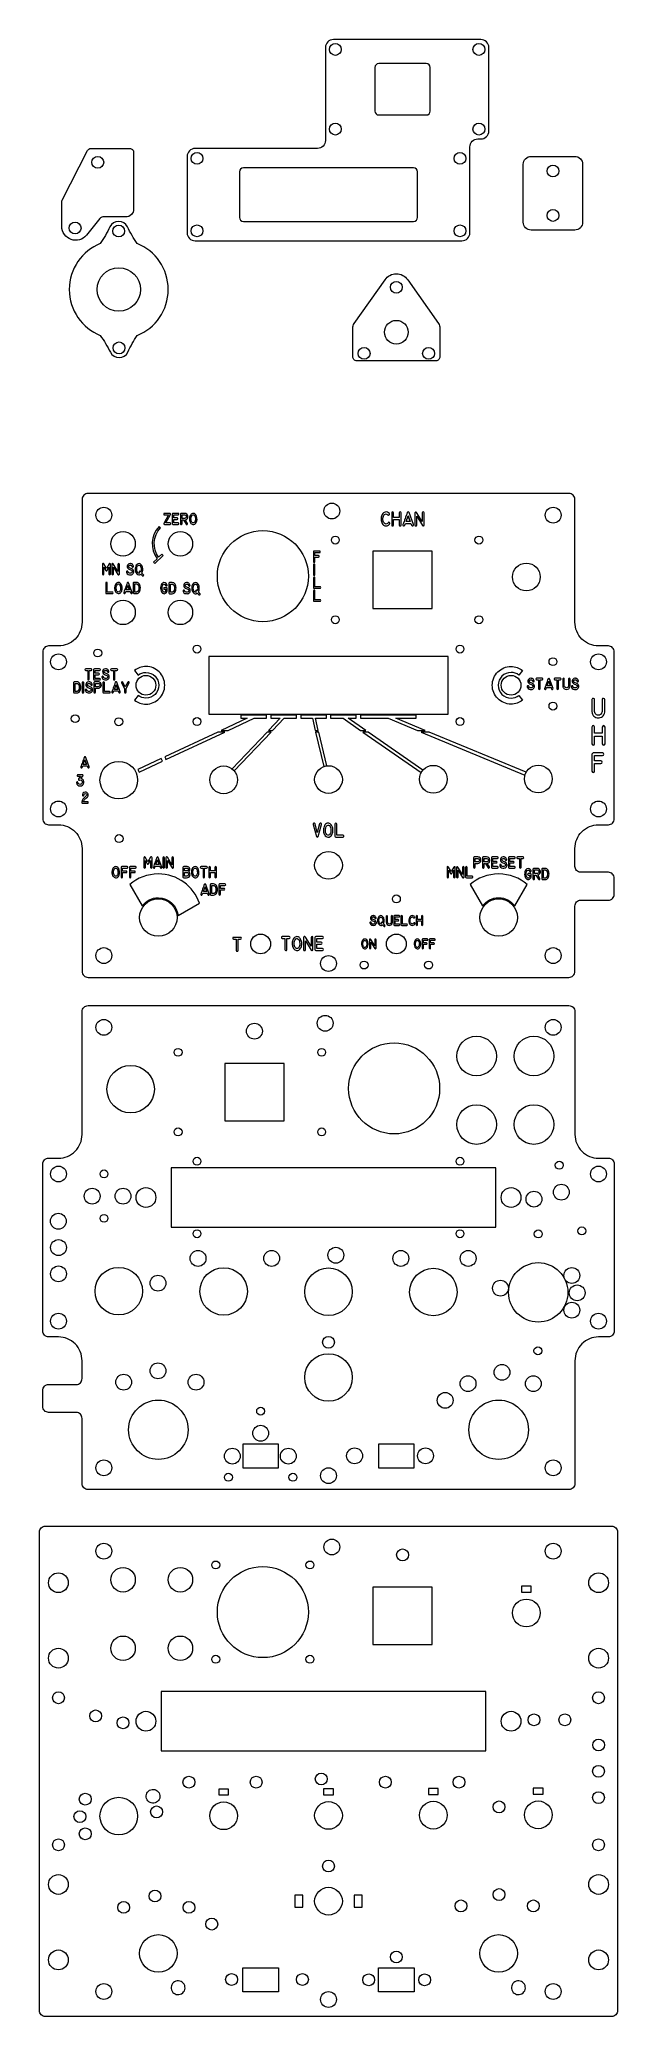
# Model space of a CAD drawing. Header units: millimetres. Extents: x -86 to 60, y -135 to 365.
import ezdxf

# ---------------------------------------------------------------- set-up
doc = ezdxf.new("R2010")
doc.units = ezdxf.units.MM
doc.header["$MEASUREMENT"] = 0
doc.layers.add('Cuts', color=7, linetype='Continuous', plot=False)
doc.layers.add('Engrave', color=7, linetype='Continuous')
doc.layers.add('LED', color=7, linetype='Continuous')

msp = doc.modelspace()

# ---------------------------------------------------------------- linework, layer by layer
at = {"layer": 'Cuts', "color": 250, "lineweight": 9}
for points in [[(-2.0307, 221.0384), (12.9693, 221.0384), (12.9693, 235.5384), (-2.0307, 235.5384), (-2.0307, 221.0384)], [(-43.5002, 194.4311), (16.9998, 194.4311), (16.9998, 208.9311), (-43.5002, 208.9311), (-43.5002, 194.4311)], [(-39.4697, 91.6836), (-24.4697, 91.6836), (-24.4697, 106.1836), (-39.4697, 106.1836), (-39.4697, 91.6836)], [(-53.0002, 64.8263), (28.9998, 64.8263), (28.9998, 79.8263), (-53.0002, 79.8263), (-53.0002, 64.8263)], [(-2.0305, -40.5839), (12.9695, -40.5839), (12.9695, -26.0839), (-2.0305, -26.0839), (-2.0305, -40.5839)], [(35.5, -27.3405), (38, -27.3405), (38, -25.8405), (35.5, -25.8405), (35.5, -27.3405)], [(-55.5, -67.4412), (26.5, -67.4412), (26.5, -52.4412), (-55.5, -52.4412), (-55.5, -67.4412)], [(-40.9986, -78.5727), (-38.4986, -78.5727), (-38.4986, -77.0727), (-40.9986, -77.0727), (-40.9986, -78.5727)], [(-14.4986, -78.4943), (-11.9986, -78.4943), (-11.9986, -76.9943), (-14.4986, -76.9943), (-14.4986, -78.4943)], [(12.0014, -78.4159), (14.5014, -78.4159), (14.5014, -76.9159), (12.0014, -76.9159), (12.0014, -78.4159)], [(38.5014, -78.3375), (41.0014, -78.3375), (41.0014, -76.8375), (38.5014, -76.8375), (38.5014, -78.3375)], [(-21.7486, -106.8898), (-19.7486, -106.8898), (-19.7486, -103.8898), (-21.7486, -103.8898), (-21.7486, -106.8898)], [(-6.7486, -106.8898), (-4.7486, -106.8898), (-4.7486, -103.8898), (-6.7486, -103.8898), (-6.7486, -106.8898)]]:
    msp.add_lwpolyline(points, close=True, dxfattribs=at)
for centre, major_axis, ratio in [((-11.5232, 362.265), (0, 1.5), 1), ((24.7626, 362.265), (0, 1.5), 1), ((-11.5232, 342.1521), (0, 1.5), 1), ((24.7626, 342.1521), (0, 1.5), 1), ((-71.5613, 333.7547), (0, 1.5), 1), ((-46.4751, 334.7549), (0, 1.5), 1), ((19.9749, 334.7549), (0, 1.5), 1), ((43.4748, 331.5646), (0, 1.5), 1), ((43.4748, 320.3393), (0, 1.5), 1), ((-77.2812, 317.1686), (0, 1.5), 1), ((-66.2613, 316.401), (0, 1.5), 1), ((-46.4751, 316.4476), (0, 1.5), 1), ((19.9749, 316.4476), (0, 1.5), 1), ((-66.2488, 301.6414), (0, 5.5), 1), ((3.8967, 302.1956), (0, 1.5), 1), ((3.8967, 290.8428), (0, 3), 1), ((-66.174, 286.8818), (0, 1.5), 1), ((-4.2502, 285.5042), (0, 1.5), 1), ((12.0436, 285.5042), (0, 1.5), 1), ((-70.0127, 244.6443), (0, 2), 1), ((-12.41, 245.6842), (0, 2), 1), ((43.5123, 244.6443), (0, 2), 1), ((-65.1677, 237.404), (3.1001, 0), 0.99996774), ((-50.6825, 237.404), (3.1001, 0), 0.99996774), ((-29.838, 229.2395), (11.5003, 0), 0.9999913), ((-11.5232, 238.3448), (0, 1), 1), ((24.7626, 238.3448), (0, 1), 1), ((36.7499, 229.0318), (3.5001, 0), 0.99997143), ((-65.1677, 220.0988), (3.1001, 0), 0.99996774), ((-50.6825, 220.0988), (3.1001, 0), 0.99996774), ((-11.5232, 218.2319), (0, 1), 1), ((24.7626, 218.2319), (0, 1), 1), ((-71.5502, 209.8347), (0, 1), 1), ((-46.4752, 210.8347), (0, 1), 1), ((19.9748, 210.8347), (0, 1), 1), ((-81.4752, 207.6068), (0, 2), 1), ((43.4748, 207.6444), (0, 1), 1), ((54.9748, 207.6068), (0, 2), 1), ((-59.3765, 201.6811), (2.5001, 0), 0.99996), ((32.8763, 201.6811), (2.5001, 0), 0.99996), ((43.4748, 196.4192), (0, 1), 1), ((-77.27, 193.2486), (0, 1), 1), ((-66.2502, 192.4809), (0, 1), 1), ((-46.4752, 192.5274), (0, 1), 1), ((19.9748, 192.5274), (0, 1), 1), ((-66.2487, 177.7212), (4.7501, 0), 0.99997895), ((-39.7487, 177.7996), (3.5001, 0), 0.99997143), ((-13.2487, 177.878), (3.5001, 0), 0.99997143), ((13.2513, 177.9564), (3.5001, 0), 0.99997143), ((39.7513, 178.0348), (3.5001, 0), 0.99997143), ((-81.4752, 170.4568), (0, 2), 1), ((54.9748, 170.4568), (0, 2), 1), ((-66.1628, 162.9618), (0, 1), 1), ((-13.2487, 156.2325), (3.5001, 0), 0.99997143), ((-56.2501, 143.0317), (0, 4.7501), 0.99997895), ((3.8967, 147.7232), (0, 1), 1), ((29.7498, 143.0317), (0, 4.7501), 0.99997895), ((-70.0127, 133.4193), (0, 2), 1), ((-30.397, 136.3704), (2.5001, 0), 0.99996), ((3.8968, 136.3704), (2.5001, 0), 0.99996), ((43.5123, 133.4192), (0, 2), 1), ((-13.2502, 131.4193), (0, 2), 1), ((-4.2502, 131.0318), (0, 1), 1), ((12.0436, 131.0318), (0, 1), 1), ((-70.0127, 115.2895), (0, 2), 1), ((-14.0904, 116.3294), (0, 2), 1), ((43.5123, 115.2895), (0, 2), 1), ((-51.263, 108.99), (0, 1), 1), ((-14.9772, 108.99), (0, 1), 1), ((3.3376, 99.8847), (11.5003, 0), 0.9999913), ((24.1821, 108.0491), (0, 5.0001), 1), ((38.6673, 108.0491), (0, 5.0001), 1), ((-63.2504, 99.6769), (6.0002, 0), 0.99998333), ((24.1821, 90.7439), (0, 5.0001), 1), ((38.6673, 90.7439), (0, 5.0001), 1), ((-51.263, 88.8771), (0, 1), 1), ((-14.9772, 88.8771), (0, 1), 1), ((-81.4752, 78.252), (0, 2), 1), ((-46.4752, 81.4799), (0, 1), 1), ((19.9748, 81.4799), (0, 1), 1), ((45.0498, 80.4799), (0, 1), 1), ((54.9748, 78.252), (0, 2), 1), ((-69.9752, 78.2896), (0, 1), 1), ((-59.3767, 72.3263), (2.5001, 0), 0.99996), ((32.8761, 72.3263), (2.5001, 0), 0.99996), ((-69.9752, 67.0644), (0, 1), 1), ((-46.4752, 63.1726), (0, 1), 1), ((19.9748, 63.1726), (0, 1), 1), ((39.7498, 63.1261), (0, 1), 1), ((50.7696, 63.8938), (0, 1), 1), ((39.7482, 48.3663), (7.5002, 0), 0.99998667), ((-66.2518, 48.6799), (6.0002, 0), 0.99998333), ((-39.7518, 48.6015), (6.0002, 0), 0.99998333), ((-13.2518, 48.5231), (6.0002, 0), 0.99998333), ((13.2482, 48.4447), (6.0002, 0), 0.99998333), ((-81.4752, 41.102), (0, 2), 1), ((54.9748, 41.102), (0, 2), 1), ((-13.2518, 26.8776), (6.0002, 0), 0.99998333), ((39.6624, 33.607), (0, 1), 1), ((-56.2502, 13.6769), (0, 7.5001), 0.99998667), ((29.7497, 13.6769), (0, 7.5001), 0.99998667), ((-30.3971, 18.3684), (0, 1), 1), ((-70.0127, 4.0644), (0, 2), 1), ((43.5123, 4.0645), (0, 2), 1), ((-38.544, 1.677), (0, 1), 1), ((-22.2502, 1.677), (0, 1), 1), ((-13.2502, 2.0645), (0, 2), 1), ((-70.0125, -16.978), (0, 2), 1), ((-12.4098, -15.9381), (0, 2), 1), ((43.5125, -16.978), (0, 2), 1), ((-41.7381, -20.4826), (0, 1), 1), ((-17.9381, -20.4826), (0, 1), 1), ((-81.5124, -24.9655), (2.5001, 0), 0.99996), ((-65.1675, -24.2183), (3.1001, 0), 0.99996774), ((-50.6823, -24.2183), (3.1001, 0), 0.99996774), ((-29.8378, -32.3828), (11.5003, 0), 0.9999913), ((55.0126, -24.9655), (2.5001, 0), 0.99996), ((36.7501, -32.5905), (3.5001, 0), 0.99997143), ((-65.1675, -41.5235), (3.1001, 0), 0.99996774), ((-50.6823, -41.5235), (3.1001, 0), 0.99996774), ((-81.5124, -44.0155), (2.5001, 0), 0.99996), ((-41.7381, -44.2826), (0, 1), 1), ((-17.9381, -44.2826), (0, 1), 1), ((55.0126, -44.0155), (2.5001, 0), 0.99996), ((-81.475, -54.0155), (0, 1.5), 1), ((54.975, -54.0155), (0, 1.5), 1), ((-59.3763, -59.9412), (2.5001, 0), 0.99996), ((32.8765, -59.9412), (2.5001, 0), 0.99996), ((-66.2485, -83.9011), (4.7501, 0), 0.99997895), ((-39.7485, -83.8227), (3.5001, 0), 0.99997143), ((-13.2485, -83.7443), (3.5001, 0), 0.99997143), ((13.2515, -83.6659), (3.5001, 0), 0.99997143), ((39.7515, -83.5875), (3.5001, 0), 0.99997143), ((-81.475, -91.1655), (0, 1.5), 1), ((54.975, -91.1655), (0, 1.5), 1), ((-81.5124, -101.1655), (2.5001, 0), 0.99996), ((55.0126, -101.1655), (2.5001, 0), 0.99996), ((-13.2485, -105.3898), (3.5001, 0), 0.99997143), ((-56.2499, -118.5906), (0, 4.7501), 0.99997895), ((29.75, -118.5906), (0, 4.7501), 0.99997895), ((-81.5124, -120.2155), (2.5001, 0), 0.99996), ((55.0126, -120.2155), (2.5001, 0), 0.99996), ((-70.0125, -128.203), (0, 2), 1), ((-13.25, -130.203), (0, 2), 1), ((43.5125, -128.2031), (0, 2), 1)]:
    msp.add_ellipse(centre, major_axis=major_axis, ratio=ratio, dxfattribs=at)
for points, knots in [([(22.4749, 337.6521), (22.4749, 337.6521), (22.4749, 315.9476), (22.4749, 315.9476), (22.4749, 315.9476), (22.4752, 315.4169), (22.2647, 314.9102), (21.8896, 314.5347), (21.8896, 314.5347), (21.5146, 314.1591), (21.0057, 313.948), (20.4749, 313.9476), (20.4749, 313.9476), (20.4749, 313.9476), (17.328, 313.9476), (17.328, 313.9476), (17.328, 313.9476), (17.328, 313.9476), (-46.2914, 313.9476), (-46.2914, 313.9476), (-46.2914, 313.9476), (-46.2914, 313.9476), (-46.9751, 313.9476), (-46.9751, 313.9476), (-46.9751, 313.9476), (-47.5059, 313.9473), (-48.0125, 314.1578), (-48.3881, 314.5329), (-48.3881, 314.5329), (-48.7636, 314.908), (-48.9748, 315.4169), (-48.9751, 315.9476), (-48.9751, 315.9476), (-48.9751, 315.9476), (-48.9751, 335.2549), (-48.9751, 335.2549), (-48.9751, 335.2549), (-48.9754, 335.7857), (-48.7649, 336.2923), (-48.3898, 336.6679), (-48.3898, 336.6679), (-48.0148, 337.0434), (-47.5059, 337.2546), (-46.9751, 337.2549), (-46.9751, 337.2549), (-46.9751, 337.2549), (-27.0234, 337.2549), (-27.0234, 337.2549), (-27.0234, 337.2549), (-27.0234, 337.2549), (-20.3979, 337.2549), (-20.3979, 337.2549), (-20.3979, 337.2549), (-20.3979, 337.2549), (-16.0232, 337.2549), (-16.0232, 337.2549), (-16.0232, 337.2549), (-14.9232, 337.2549), (-14.0232, 338.1552), (-14.0232, 339.2547), (-14.0232, 339.2547), (-14.0232, 339.2547), (-14.0232, 362.7651), (-14.0232, 362.7651), (-14.0232, 362.7651), (-14.0232, 363.865), (-13.1232, 364.765), (-12.0232, 364.765), (-12.0232, 364.765), (-12.0232, 364.765), (25.2626, 364.765), (25.2626, 364.765), (25.2626, 364.765), (25.7934, 364.7654), (26.3, 364.5549), (26.6756, 364.1798), (26.6756, 364.1798), (27.0511, 363.8047), (27.2623, 363.2958), (27.2626, 362.765), (27.2626, 362.765), (27.2626, 362.765), (27.2626, 341.6521), (27.2626, 341.6521), (27.2626, 341.6521), (27.263, 341.1213), (27.0524, 340.6147), (26.6774, 340.2392), (26.6774, 340.2392), (26.3023, 339.8636), (25.7934, 339.6524), (25.2626, 339.6521), (25.2626, 339.6521), (25.2626, 339.6521), (24.4749, 339.6521), (24.4749, 339.6521), (24.4749, 339.6521), (23.9448, 339.6518), (23.434, 339.4409), (23.0594, 339.0658), (23.0594, 339.0658), (22.6848, 338.6907), (22.4746, 338.1822), (22.4749, 337.6521)], [0, 0, 0, 0, 0.03703704, 0.03703704, 0.03703704, 0.03703704, 0.07407407, 0.07407407, 0.07407407, 0.07407407, 0.11111111, 0.11111111, 0.11111111, 0.11111111, 0.14814815, 0.14814815, 0.14814815, 0.14814815, 0.18518519, 0.18518519, 0.18518519, 0.18518519, 0.22222222, 0.22222222, 0.22222222, 0.22222222, 0.25925926, 0.25925926, 0.25925926, 0.25925926, 0.2962963, 0.2962963, 0.2962963, 0.2962963, 0.33333333, 0.33333333, 0.33333333, 0.33333333, 0.37037037, 0.37037037, 0.37037037, 0.37037037, 0.40740741, 0.40740741, 0.40740741, 0.40740741, 0.44444444, 0.44444444, 0.44444444, 0.44444444, 0.48148148, 0.48148148, 0.48148148, 0.48148148, 0.51851852, 0.51851852, 0.51851852, 0.51851852, 0.55555556, 0.55555556, 0.55555556, 0.55555556, 0.59259259, 0.59259259, 0.59259259, 0.59259259, 0.62962963, 0.62962963, 0.62962963, 0.62962963, 0.66666667, 0.66666667, 0.66666667, 0.66666667, 0.7037037, 0.7037037, 0.7037037, 0.7037037, 0.74074074, 0.74074074, 0.74074074, 0.74074074, 0.77777778, 0.77777778, 0.77777778, 0.77777778, 0.81481481, 0.81481481, 0.81481481, 0.81481481, 0.85185185, 0.85185185, 0.85185185, 0.85185185, 0.88888889, 0.88888889, 0.88888889, 0.88888889, 0.92592593, 0.92592593, 0.92592593, 0.92592593, 1, 1, 1, 1]), ([(-0.5306, 358.7086), (-0.5306, 358.7086), (11.4694, 358.7086), (11.4694, 358.7086), (11.4694, 358.7086), (12.0194, 358.7086), (12.4694, 358.2586), (12.4694, 357.7086), (12.4694, 357.7086), (12.4694, 357.7086), (12.4694, 346.7086), (12.4694, 346.7086), (12.4694, 346.7086), (12.4694, 346.1586), (12.0194, 345.7086), (11.4694, 345.7086), (11.4694, 345.7086), (11.4694, 345.7086), (-0.5306, 345.7086), (-0.5306, 345.7086), (-0.5306, 345.7086), (-1.0806, 345.7086), (-1.5306, 346.1586), (-1.5306, 346.7086), (-1.5306, 346.7086), (-1.5306, 346.7086), (-1.5306, 357.7086), (-1.5306, 357.7086), (-1.5306, 357.7086), (-1.5306, 358.2586), (-1.0806, 358.7086), (-0.5306, 358.7086)], [0, 0, 0, 0, 0.11111111, 0.11111111, 0.11111111, 0.11111111, 0.22222222, 0.22222222, 0.22222222, 0.22222222, 0.33333333, 0.33333333, 0.33333333, 0.33333333, 0.44444444, 0.44444444, 0.44444444, 0.44444444, 0.55555556, 0.55555556, 0.55555556, 0.55555556, 0.66666667, 0.66666667, 0.66666667, 0.66666667, 0.77777778, 0.77777778, 0.77777778, 0.77777778, 1, 1, 1, 1]), ([(-80.644, 317.5606), (-80.6364, 316.0715), (-79.6891, 314.7497), (-78.2816, 314.2639), (-78.2816, 314.2639), (-76.874, 313.7782), (-75.3354, 314.2065), (-74.4111, 315.374), (-74.4111, 315.374), (-74.4111, 315.374), (-71.0485, 319.5766), (-71.0485, 319.5766), (-71.0485, 319.5766), (-70.8588, 319.8137), (-70.5713, 319.9518), (-70.2677, 319.9518), (-70.2677, 319.9518), (-70.2677, 319.9518), (-64.4863, 319.9518), (-64.4863, 319.9518), (-64.4863, 319.9518), (-63.9555, 319.9522), (-63.4466, 320.1633), (-63.0716, 320.5389), (-63.0716, 320.5389), (-62.6965, 320.9144), (-62.486, 321.4211), (-62.4863, 321.9518), (-62.4863, 321.9518), (-62.4863, 321.9518), (-62.4863, 336.2547), (-62.4863, 336.2547), (-62.4863, 336.2547), (-62.4865, 336.5201), (-62.5921, 336.7746), (-62.7798, 336.9621), (-62.7798, 336.9621), (-62.9676, 337.1496), (-63.2209, 337.2549), (-63.4863, 337.2547), (-63.4863, 337.2547), (-63.4863, 337.2547), (-73.2727, 337.2547), (-73.2727, 337.2547), (-73.2727, 337.2547), (-73.6487, 337.2546), (-73.9926, 337.0442), (-74.1634, 336.7093), (-74.1634, 336.7093), (-74.1634, 336.7093), (-80.5347, 324.2242), (-80.5347, 324.2242), (-80.5347, 324.2242), (-80.6065, 324.0834), (-80.644, 323.9277), (-80.644, 323.7696), (-80.644, 323.7696), (-80.644, 323.7696), (-80.644, 317.5606), (-80.644, 317.5606)], [0, 0, 0, 0, 0.0625, 0.0625, 0.0625, 0.0625, 0.125, 0.125, 0.125, 0.125, 0.1875, 0.1875, 0.1875, 0.1875, 0.25, 0.25, 0.25, 0.25, 0.3125, 0.3125, 0.3125, 0.3125, 0.375, 0.375, 0.375, 0.375, 0.4375, 0.4375, 0.4375, 0.4375, 0.5, 0.5, 0.5, 0.5, 0.5625, 0.5625, 0.5625, 0.5625, 0.625, 0.625, 0.625, 0.625, 0.6875, 0.6875, 0.6875, 0.6875, 0.75, 0.75, 0.75, 0.75, 0.8125, 0.8125, 0.8125, 0.8125, 0.875, 0.875, 0.875, 0.875, 1, 1, 1, 1]), ([(48.9748, 316.6393), (49.5056, 316.6396), (50.0145, 316.8508), (50.3895, 317.2264), (50.3895, 317.2264), (50.7646, 317.6019), (50.9751, 318.1085), (50.9748, 318.6393), (50.9748, 318.6393), (50.9748, 318.6393), (50.9748, 333.2646), (50.9748, 333.2646), (50.9748, 333.2646), (50.9745, 333.7953), (50.7633, 334.3042), (50.3877, 334.6793), (50.3877, 334.6793), (50.0122, 335.0544), (49.5056, 335.2649), (48.9748, 335.2646), (48.9748, 335.2646), (48.9748, 335.2646), (37.9748, 335.2646), (37.9748, 335.2646), (37.9748, 335.2646), (37.444, 335.2642), (36.9351, 335.0531), (36.5601, 334.6775), (36.5601, 334.6775), (36.185, 334.302), (35.9745, 333.7953), (35.9748, 333.2646), (35.9748, 333.2646), (35.9748, 333.2646), (35.9748, 318.6393), (35.9748, 318.6393), (35.9748, 318.6393), (35.9751, 318.1085), (36.1863, 317.5996), (36.5618, 317.2246), (36.5618, 317.2246), (36.9374, 316.8495), (37.444, 316.639), (37.9748, 316.6393), (37.9748, 316.6393), (37.9748, 316.6393), (48.9748, 316.6393), (48.9748, 316.6393)], [0, 0, 0, 0, 0.07692308, 0.07692308, 0.07692308, 0.07692308, 0.15384615, 0.15384615, 0.15384615, 0.15384615, 0.23076923, 0.23076923, 0.23076923, 0.23076923, 0.30769231, 0.30769231, 0.30769231, 0.30769231, 0.38461538, 0.38461538, 0.38461538, 0.38461538, 0.46153846, 0.46153846, 0.46153846, 0.46153846, 0.53846154, 0.53846154, 0.53846154, 0.53846154, 0.61538462, 0.61538462, 0.61538462, 0.61538462, 0.69230769, 0.69230769, 0.69230769, 0.69230769, 0.76923077, 0.76923077, 0.76923077, 0.76923077, 0.84615385, 0.84615385, 0.84615385, 0.84615385, 1, 1, 1, 1]), ([(-34.7501, 332.3513), (-34.7501, 332.3513), (8.2499, 332.3513), (8.2499, 332.3513), (8.2499, 332.3513), (8.7999, 332.3513), (9.2499, 331.9013), (9.2499, 331.3513), (9.2499, 331.3513), (9.2499, 331.3513), (9.2499, 319.8513), (9.2499, 319.8513), (9.2499, 319.8513), (9.2499, 319.3013), (8.7999, 318.8513), (8.2499, 318.8513), (8.2499, 318.8513), (8.2499, 318.8513), (-34.7501, 318.8513), (-34.7501, 318.8513), (-34.7501, 318.8513), (-35.3001, 318.8513), (-35.7501, 319.3013), (-35.7501, 319.8513), (-35.7501, 319.8513), (-35.7501, 319.8513), (-35.7501, 331.3513), (-35.7501, 331.3513), (-35.7501, 331.3513), (-35.7501, 331.9013), (-35.3001, 332.3513), (-34.7501, 332.3513)], [0, 0, 0, 0, 0.11111111, 0.11111111, 0.11111111, 0.11111111, 0.22222222, 0.22222222, 0.22222222, 0.22222222, 0.33333333, 0.33333333, 0.33333333, 0.33333333, 0.44444444, 0.44444444, 0.44444444, 0.44444444, 0.55555556, 0.55555556, 0.55555556, 0.55555556, 0.66666667, 0.66666667, 0.66666667, 0.66666667, 0.77777778, 0.77777778, 0.77777778, 0.77777778, 1, 1, 1, 1]), ([(-61.5972, 313.2473), (-56.9971, 311.4019), (-53.7488, 306.9009), (-53.7488, 301.6414), (-53.7488, 301.6414), (-53.7488, 296.3856), (-56.9926, 291.8872), (-61.5876, 290.0394), (-61.5876, 290.0394), (-62.4771, 288.6976), (-63.2682, 287.2928), (-63.9544, 285.8363), (-63.9544, 285.8363), (-64.3527, 284.9848), (-65.1964, 284.4471), (-66.1364, 284.4327), (-66.1364, 284.4327), (-67.0763, 284.4183), (-67.942, 284.9415), (-68.3663, 285.7803), (-68.3663, 285.7803), (-69.1119, 287.2641), (-69.9676, 288.6901), (-70.926, 290.0458), (-70.926, 290.0458), (-75.5126, 291.8976), (-78.7488, 296.3917), (-78.7488, 301.6414), (-78.7488, 301.6414), (-78.7488, 306.8877), (-75.5167, 311.3794), (-70.9349, 313.2334), (-70.9349, 313.2334), (-70.0091, 314.5843), (-69.1843, 316.0021), (-68.4673, 317.4749), (-68.4673, 317.4749), (-68.0582, 318.3211), (-67.2078, 318.8479), (-66.2678, 318.8504), (-66.2678, 318.8504), (-65.3279, 318.8529), (-64.4689, 318.3189), (-64.0553, 317.4749), (-64.0553, 317.4749), (-63.3408, 316.0072), (-62.5192, 314.594), (-61.5972, 313.2473)], [0, 0, 0, 0, 0.07692308, 0.07692308, 0.07692308, 0.07692308, 0.15384615, 0.15384615, 0.15384615, 0.15384615, 0.23076923, 0.23076923, 0.23076923, 0.23076923, 0.30769231, 0.30769231, 0.30769231, 0.30769231, 0.38461538, 0.38461538, 0.38461538, 0.38461538, 0.46153846, 0.46153846, 0.46153846, 0.46153846, 0.53846154, 0.53846154, 0.53846154, 0.53846154, 0.61538462, 0.61538462, 0.61538462, 0.61538462, 0.69230769, 0.69230769, 0.69230769, 0.69230769, 0.76923077, 0.76923077, 0.76923077, 0.76923077, 0.84615385, 0.84615385, 0.84615385, 0.84615385, 1, 1, 1, 1]), ([(13.8967, 283.6455), (14.1621, 283.6456), (14.4165, 283.7512), (14.6041, 283.939), (14.6041, 283.939), (14.7916, 284.1268), (14.8969, 284.3801), (14.8967, 284.6455), (14.8967, 284.6455), (14.8967, 284.6455), (14.8967, 291.8736), (14.8967, 291.8736), (14.8967, 291.8736), (14.8967, 292.2842), (14.7705, 292.6845), (14.535, 293.0208), (14.535, 293.0208), (14.535, 293.0208), (6.7637, 304.1193), (6.7637, 304.1193), (6.7637, 304.1193), (6.1069, 305.0547), (5.0351, 305.6109), (3.8922, 305.6094), (3.8922, 305.6094), (2.7492, 305.608), (1.684, 305.0564), (1.0297, 304.1193), (1.0297, 304.1193), (1.0297, 304.1193), (-6.7416, 293.0208), (-6.7416, 293.0208), (-6.7416, 293.0208), (-6.9771, 292.6845), (-7.1033, 292.2842), (-7.1033, 291.8736), (-7.1033, 291.8736), (-7.1033, 291.8736), (-7.1033, 284.6455), (-7.1033, 284.6455), (-7.1033, 284.6455), (-7.1031, 284.3801), (-6.9976, 284.1256), (-6.8098, 283.9381), (-6.8098, 283.9381), (-6.622, 283.7506), (-6.3687, 283.6453), (-6.1033, 283.6455), (-6.1033, 283.6455), (-6.1033, 283.6455), (13.8967, 283.6455), (13.8967, 283.6455)], [0, 0, 0, 0, 0.07142857, 0.07142857, 0.07142857, 0.07142857, 0.14285714, 0.14285714, 0.14285714, 0.14285714, 0.21428571, 0.21428571, 0.21428571, 0.21428571, 0.28571429, 0.28571429, 0.28571429, 0.28571429, 0.35714286, 0.35714286, 0.35714286, 0.35714286, 0.42857143, 0.42857143, 0.42857143, 0.42857143, 0.5, 0.5, 0.5, 0.5, 0.57142857, 0.57142857, 0.57142857, 0.57142857, 0.64285714, 0.64285714, 0.64285714, 0.64285714, 0.71428571, 0.71428571, 0.71428571, 0.71428571, 0.78571429, 0.78571429, 0.78571429, 0.78571429, 0.85714286, 0.85714286, 0.85714286, 0.85714286, 1, 1, 1, 1]), ([(57.4748, 154.4568), (57.8729, 154.4566), (58.2545, 154.2982), (58.5358, 154.0166), (58.5358, 154.0166), (58.8172, 153.7349), (58.975, 153.3549), (58.9748, 152.9568), (58.9748, 152.9568), (58.9748, 152.9568), (58.9748, 148.9068), (58.9748, 148.9068), (58.9748, 148.9068), (58.9745, 148.5088), (58.8162, 148.1271), (58.5345, 147.8458), (58.5345, 147.8458), (58.2528, 147.5645), (57.8729, 147.4066), (57.4748, 147.4068), (57.4748, 147.4068), (57.4748, 147.4068), (50.5123, 147.4068), (50.5123, 147.4068), (50.5123, 147.4068), (50.1147, 147.4071), (49.7333, 147.2494), (49.452, 146.9685), (49.452, 146.9685), (49.1707, 146.6875), (49.0125, 146.3044), (49.0123, 145.9068), (49.0123, 145.9068), (49.0123, 145.9068), (49.0123, 129.4193), (49.0123, 129.4193), (49.0123, 129.4193), (49.012, 129.0213), (48.8537, 128.6396), (48.572, 128.3583), (48.572, 128.3583), (48.2903, 128.077), (47.9104, 127.9191), (47.5123, 127.9193), (47.5123, 127.9193), (47.5123, 127.9193), (-74.0127, 127.9193), (-74.0127, 127.9193), (-74.0127, 127.9193), (-74.4108, 127.9196), (-74.7925, 128.078), (-75.0738, 128.3596), (-75.0738, 128.3596), (-75.3551, 128.6413), (-75.513, 129.0213), (-75.5127, 129.4193), (-75.5127, 129.4193), (-75.5127, 129.4193), (-75.5127, 160.4568), (-75.5127, 160.4568), (-75.5127, 160.4568), (-75.5117, 162.0471), (-76.1425, 163.5727), (-77.2663, 164.6979), (-77.2663, 164.6979), (-78.3901, 165.8231), (-79.9224, 166.4558), (-81.5127, 166.4568), (-81.5127, 166.4568), (-81.5127, 166.4568), (-83.9752, 166.4568), (-83.9752, 166.4568), (-83.9752, 166.4568), (-84.3733, 166.4571), (-84.755, 166.6155), (-85.0363, 166.8971), (-85.0363, 166.8971), (-85.3176, 167.1788), (-85.4755, 167.5588), (-85.4752, 167.9568), (-85.4752, 167.9568), (-85.4752, 167.9568), (-85.4752, 210.1068), (-85.4752, 210.1068), (-85.4752, 210.1068), (-85.475, 210.5049), (-85.3166, 210.8866), (-85.0349, 211.1679), (-85.0349, 211.1679), (-84.7533, 211.4492), (-84.3733, 211.6071), (-83.9752, 211.6068), (-83.9752, 211.6068), (-83.9752, 211.6068), (-81.5127, 211.6068), (-81.5127, 211.6068), (-81.5127, 211.6068), (-79.9224, 211.6058), (-78.3969, 212.2366), (-77.2716, 213.3604), (-77.2716, 213.3604), (-76.1464, 214.4842), (-75.5137, 216.0166), (-75.5127, 217.6068), (-75.5127, 217.6068), (-75.5127, 217.6068), (-75.5127, 248.6443), (-75.5127, 248.6443), (-75.5127, 248.6443), (-75.5125, 249.0424), (-75.3541, 249.4241), (-75.0724, 249.7054), (-75.0724, 249.7054), (-74.7908, 249.9867), (-74.4108, 250.1446), (-74.0127, 250.1443), (-74.0127, 250.1443), (-74.0127, 250.1443), (47.5123, 250.1443), (47.5123, 250.1443), (47.5123, 250.1443), (47.9104, 250.1441), (48.292, 249.9857), (48.5733, 249.7041), (48.5733, 249.7041), (48.8547, 249.4224), (49.0125, 249.0424), (49.0123, 248.6443), (49.0123, 248.6443), (49.0123, 248.6443), (49.0123, 217.6068), (49.0123, 217.6068), (49.0123, 217.6068), (49.0113, 216.0166), (49.6421, 214.491), (50.7659, 213.3658), (50.7659, 213.3658), (51.8897, 212.2406), (53.422, 211.6079), (55.0123, 211.6068), (55.0123, 211.6068), (55.0123, 211.6068), (57.4748, 211.6068), (57.4748, 211.6068), (57.4748, 211.6068), (57.8729, 211.6066), (58.2545, 211.4482), (58.5358, 211.1666), (58.5358, 211.1666), (58.8172, 210.8849), (58.975, 210.5049), (58.9748, 210.1068), (58.9748, 210.1068), (58.9748, 210.1068), (58.9748, 167.9568), (58.9748, 167.9568), (58.9748, 167.9568), (58.9745, 167.5588), (58.8162, 167.1771), (58.5345, 166.8958), (58.5345, 166.8958), (58.2528, 166.6145), (57.8729, 166.4566), (57.4748, 166.4568), (57.4748, 166.4568), (57.4748, 166.4568), (55.0123, 166.4568), (55.0123, 166.4568), (55.0123, 166.4568), (53.422, 166.4579), (51.8964, 165.8271), (50.7712, 164.7033), (50.7712, 164.7033), (49.646, 163.5795), (49.0133, 162.0471), (49.0123, 160.4568), (49.0123, 160.4568), (49.0123, 160.4568), (49.0123, 155.9568), (49.0123, 155.9568), (49.0123, 155.9568), (49.012, 155.5593), (49.1697, 155.1779), (49.4507, 154.8966), (49.4507, 154.8966), (49.7316, 154.6153), (50.1147, 154.4571), (50.5123, 154.4568), (50.5123, 154.4568), (50.5123, 154.4568), (57.4748, 154.4568), (57.4748, 154.4568)], [0, 0, 0, 0, 0.02040816, 0.02040816, 0.02040816, 0.02040816, 0.04081633, 0.04081633, 0.04081633, 0.04081633, 0.06122449, 0.06122449, 0.06122449, 0.06122449, 0.08163265, 0.08163265, 0.08163265, 0.08163265, 0.10204082, 0.10204082, 0.10204082, 0.10204082, 0.12244898, 0.12244898, 0.12244898, 0.12244898, 0.14285714, 0.14285714, 0.14285714, 0.14285714, 0.16326531, 0.16326531, 0.16326531, 0.16326531, 0.18367347, 0.18367347, 0.18367347, 0.18367347, 0.20408163, 0.20408163, 0.20408163, 0.20408163, 0.2244898, 0.2244898, 0.2244898, 0.2244898, 0.24489796, 0.24489796, 0.24489796, 0.24489796, 0.26530612, 0.26530612, 0.26530612, 0.26530612, 0.28571429, 0.28571429, 0.28571429, 0.28571429, 0.30612245, 0.30612245, 0.30612245, 0.30612245, 0.32653061, 0.32653061, 0.32653061, 0.32653061, 0.34693878, 0.34693878, 0.34693878, 0.34693878, 0.36734694, 0.36734694, 0.36734694, 0.36734694, 0.3877551, 0.3877551, 0.3877551, 0.3877551, 0.40816327, 0.40816327, 0.40816327, 0.40816327, 0.42857143, 0.42857143, 0.42857143, 0.42857143, 0.44897959, 0.44897959, 0.44897959, 0.44897959, 0.46938776, 0.46938776, 0.46938776, 0.46938776, 0.48979592, 0.48979592, 0.48979592, 0.48979592, 0.51020408, 0.51020408, 0.51020408, 0.51020408, 0.53061224, 0.53061224, 0.53061224, 0.53061224, 0.55102041, 0.55102041, 0.55102041, 0.55102041, 0.57142857, 0.57142857, 0.57142857, 0.57142857, 0.59183673, 0.59183673, 0.59183673, 0.59183673, 0.6122449, 0.6122449, 0.6122449, 0.6122449, 0.63265306, 0.63265306, 0.63265306, 0.63265306, 0.65306122, 0.65306122, 0.65306122, 0.65306122, 0.67346939, 0.67346939, 0.67346939, 0.67346939, 0.69387755, 0.69387755, 0.69387755, 0.69387755, 0.71428571, 0.71428571, 0.71428571, 0.71428571, 0.73469388, 0.73469388, 0.73469388, 0.73469388, 0.75510204, 0.75510204, 0.75510204, 0.75510204, 0.7755102, 0.7755102, 0.7755102, 0.7755102, 0.79591837, 0.79591837, 0.79591837, 0.79591837, 0.81632653, 0.81632653, 0.81632653, 0.81632653, 0.83673469, 0.83673469, 0.83673469, 0.83673469, 0.85714286, 0.85714286, 0.85714286, 0.85714286, 0.87755102, 0.87755102, 0.87755102, 0.87755102, 0.89795918, 0.89795918, 0.89795918, 0.89795918, 0.91836735, 0.91836735, 0.91836735, 0.91836735, 0.93877551, 0.93877551, 0.93877551, 0.93877551, 0.95918367, 0.95918367, 0.95918367, 0.95918367, 1, 1, 1, 1]), ([(-83.9752, 25.102), (-84.3733, 25.1018), (-84.7549, 24.9434), (-85.0362, 24.6618), (-85.0362, 24.6618), (-85.3176, 24.3801), (-85.4754, 24.0001), (-85.4752, 23.602), (-85.4752, 23.602), (-85.4752, 23.602), (-85.4752, 19.552), (-85.4752, 19.552), (-85.4752, 19.552), (-85.4749, 19.154), (-85.3166, 18.7723), (-85.0349, 18.491), (-85.0349, 18.491), (-84.7532, 18.2097), (-84.3733, 18.0518), (-83.9752, 18.052), (-83.9752, 18.052), (-83.9752, 18.052), (-77.0127, 18.052), (-77.0127, 18.052), (-77.0127, 18.052), (-76.6151, 18.0523), (-76.2337, 17.8946), (-75.9524, 17.6137), (-75.9524, 17.6137), (-75.6711, 17.3327), (-75.5129, 16.9496), (-75.5127, 16.552), (-75.5127, 16.552), (-75.5127, 16.552), (-75.5127, 0.0645), (-75.5127, 0.0645), (-75.5127, 0.0645), (-75.5124, -0.3335), (-75.3541, -0.7152), (-75.0724, -0.9965), (-75.0724, -0.9965), (-74.7907, -1.2778), (-74.4108, -1.4357), (-74.0127, -1.4355), (-74.0127, -1.4355), (-74.0127, -1.4355), (47.5123, -1.4355), (47.5123, -1.4355), (47.5123, -1.4355), (47.9104, -1.4352), (48.2921, -1.2768), (48.5734, -0.9952), (48.5734, -0.9952), (48.8547, -0.7135), (49.0126, -0.3335), (49.0123, 0.0645), (49.0123, 0.0645), (49.0123, 0.0645), (49.0123, 31.102), (49.0123, 31.102), (49.0123, 31.102), (49.0113, 32.6923), (49.6421, 34.2179), (50.7659, 35.3431), (50.7659, 35.3431), (51.8897, 36.4683), (53.422, 37.101), (55.0123, 37.102), (55.0123, 37.102), (55.0123, 37.102), (57.4748, 37.102), (57.4748, 37.102), (57.4748, 37.102), (57.8729, 37.1023), (58.2546, 37.2607), (58.5359, 37.5423), (58.5359, 37.5423), (58.8172, 37.824), (58.9751, 38.204), (58.9748, 38.602), (58.9748, 38.602), (58.9748, 38.602), (58.9748, 80.752), (58.9748, 80.752), (58.9748, 80.752), (58.9746, 81.1501), (58.8162, 81.5318), (58.5345, 81.8131), (58.5345, 81.8131), (58.2529, 82.0944), (57.8729, 82.2523), (57.4748, 82.252), (57.4748, 82.252), (57.4748, 82.252), (55.0123, 82.252), (55.0123, 82.252), (55.0123, 82.252), (53.422, 82.251), (51.8965, 82.8818), (50.7712, 84.0056), (50.7712, 84.0056), (49.646, 85.1294), (49.0133, 86.6618), (49.0123, 88.252), (49.0123, 88.252), (49.0123, 88.252), (49.0123, 119.2895), (49.0123, 119.2895), (49.0123, 119.2895), (49.0121, 119.6876), (48.8537, 120.0693), (48.572, 120.3506), (48.572, 120.3506), (48.2904, 120.6319), (47.9104, 120.7898), (47.5123, 120.7895), (47.5123, 120.7895), (47.5123, 120.7895), (-74.0127, 120.7895), (-74.0127, 120.7895), (-74.0127, 120.7895), (-74.4108, 120.7893), (-74.7924, 120.6309), (-75.0737, 120.3493), (-75.0737, 120.3493), (-75.3551, 120.0676), (-75.5129, 119.6876), (-75.5127, 119.2895), (-75.5127, 119.2895), (-75.5127, 119.2895), (-75.5127, 88.252), (-75.5127, 88.252), (-75.5127, 88.252), (-75.5117, 86.6618), (-76.1425, 85.1362), (-77.2663, 84.011), (-77.2663, 84.011), (-78.3901, 82.8858), (-79.9224, 82.2531), (-81.5127, 82.252), (-81.5127, 82.252), (-81.5127, 82.252), (-83.9752, 82.252), (-83.9752, 82.252), (-83.9752, 82.252), (-84.3733, 82.2518), (-84.7549, 82.0934), (-85.0362, 81.8118), (-85.0362, 81.8118), (-85.3176, 81.5301), (-85.4754, 81.1501), (-85.4752, 80.752), (-85.4752, 80.752), (-85.4752, 80.752), (-85.4752, 38.602), (-85.4752, 38.602), (-85.4752, 38.602), (-85.4749, 38.204), (-85.3166, 37.8223), (-85.0349, 37.541), (-85.0349, 37.541), (-84.7532, 37.2597), (-84.3733, 37.1018), (-83.9752, 37.102), (-83.9752, 37.102), (-83.9752, 37.102), (-81.5127, 37.102), (-81.5127, 37.102), (-81.5127, 37.102), (-79.9224, 37.1031), (-78.3968, 36.4723), (-77.2716, 35.3485), (-77.2716, 35.3485), (-76.1464, 34.2247), (-75.5137, 32.6923), (-75.5127, 31.102), (-75.5127, 31.102), (-75.5127, 31.102), (-75.5127, 26.602), (-75.5127, 26.602), (-75.5127, 26.602), (-75.5124, 26.2045), (-75.6701, 25.8231), (-75.9511, 25.5418), (-75.9511, 25.5418), (-76.232, 25.2605), (-76.6151, 25.1023), (-77.0127, 25.102), (-77.0127, 25.102), (-77.0127, 25.102), (-83.9752, 25.102), (-83.9752, 25.102)], [0, 0, 0, 0, 0.02040816, 0.02040816, 0.02040816, 0.02040816, 0.04081633, 0.04081633, 0.04081633, 0.04081633, 0.06122449, 0.06122449, 0.06122449, 0.06122449, 0.08163265, 0.08163265, 0.08163265, 0.08163265, 0.10204082, 0.10204082, 0.10204082, 0.10204082, 0.12244898, 0.12244898, 0.12244898, 0.12244898, 0.14285714, 0.14285714, 0.14285714, 0.14285714, 0.16326531, 0.16326531, 0.16326531, 0.16326531, 0.18367347, 0.18367347, 0.18367347, 0.18367347, 0.20408163, 0.20408163, 0.20408163, 0.20408163, 0.2244898, 0.2244898, 0.2244898, 0.2244898, 0.24489796, 0.24489796, 0.24489796, 0.24489796, 0.26530612, 0.26530612, 0.26530612, 0.26530612, 0.28571429, 0.28571429, 0.28571429, 0.28571429, 0.30612245, 0.30612245, 0.30612245, 0.30612245, 0.32653061, 0.32653061, 0.32653061, 0.32653061, 0.34693878, 0.34693878, 0.34693878, 0.34693878, 0.36734694, 0.36734694, 0.36734694, 0.36734694, 0.3877551, 0.3877551, 0.3877551, 0.3877551, 0.40816327, 0.40816327, 0.40816327, 0.40816327, 0.42857143, 0.42857143, 0.42857143, 0.42857143, 0.44897959, 0.44897959, 0.44897959, 0.44897959, 0.46938776, 0.46938776, 0.46938776, 0.46938776, 0.48979592, 0.48979592, 0.48979592, 0.48979592, 0.51020408, 0.51020408, 0.51020408, 0.51020408, 0.53061224, 0.53061224, 0.53061224, 0.53061224, 0.55102041, 0.55102041, 0.55102041, 0.55102041, 0.57142857, 0.57142857, 0.57142857, 0.57142857, 0.59183673, 0.59183673, 0.59183673, 0.59183673, 0.6122449, 0.6122449, 0.6122449, 0.6122449, 0.63265306, 0.63265306, 0.63265306, 0.63265306, 0.65306122, 0.65306122, 0.65306122, 0.65306122, 0.67346939, 0.67346939, 0.67346939, 0.67346939, 0.69387755, 0.69387755, 0.69387755, 0.69387755, 0.71428571, 0.71428571, 0.71428571, 0.71428571, 0.73469388, 0.73469388, 0.73469388, 0.73469388, 0.75510204, 0.75510204, 0.75510204, 0.75510204, 0.7755102, 0.7755102, 0.7755102, 0.7755102, 0.79591837, 0.79591837, 0.79591837, 0.79591837, 0.81632653, 0.81632653, 0.81632653, 0.81632653, 0.83673469, 0.83673469, 0.83673469, 0.83673469, 0.85714286, 0.85714286, 0.85714286, 0.85714286, 0.87755102, 0.87755102, 0.87755102, 0.87755102, 0.89795918, 0.89795918, 0.89795918, 0.89795918, 0.91836735, 0.91836735, 0.91836735, 0.91836735, 0.93877551, 0.93877551, 0.93877551, 0.93877551, 0.95918367, 0.95918367, 0.95918367, 0.95918367, 1, 1, 1, 1]), ([(-25.8971, 4.0156), (-25.8971, 4.0156), (-34.8971, 4.0156), (-34.8971, 4.0156), (-34.8971, 4.0156), (-34.8971, 4.0156), (-34.8971, 10.0156), (-34.8971, 10.0156), (-34.8971, 10.0156), (-34.8971, 10.0156), (-25.8971, 10.0156), (-25.8971, 10.0156), (-25.8971, 10.0156), (-25.8971, 10.0156), (-25.8971, 4.0156), (-25.8971, 4.0156), (-25.8971, 4.0156), (-25.8971, 4.0156), (-25.8971, 4.0156), (-25.8971, 4.0156)], [0, 0, 0, 0, 0.16666667, 0.16666667, 0.16666667, 0.16666667, 0.33333333, 0.33333333, 0.33333333, 0.33333333, 0.5, 0.5, 0.5, 0.5, 0.66666667, 0.66666667, 0.66666667, 0.66666667, 1, 1, 1, 1]), ([(8.3967, 4.0156), (8.3967, 4.0156), (-0.6033, 4.0156), (-0.6033, 4.0156), (-0.6033, 4.0156), (-0.6033, 4.0156), (-0.6033, 10.0156), (-0.6033, 10.0156), (-0.6033, 10.0156), (-0.6033, 10.0156), (8.3967, 10.0156), (8.3967, 10.0156), (8.3967, 10.0156), (8.3967, 10.0156), (8.3967, 4.0156), (8.3967, 4.0156), (8.3967, 4.0156), (8.3967, 4.0156), (8.3967, 4.0156), (8.3967, 4.0156)], [0, 0, 0, 0, 0.16666667, 0.16666667, 0.16666667, 0.16666667, 0.33333333, 0.33333333, 0.33333333, 0.33333333, 0.5, 0.5, 0.5, 0.5, 0.66666667, 0.66666667, 0.66666667, 0.66666667, 1, 1, 1, 1]), ([(59.775, -12.178), (59.7747, -11.7799), (59.6163, -11.3983), (59.3347, -11.117), (59.3347, -11.117), (59.053, -10.8357), (58.673, -10.6778), (58.275, -10.678), (58.275, -10.678), (58.275, -10.678), (-84.775, -10.678), (-84.775, -10.678), (-84.775, -10.678), (-85.1731, -10.6783), (-85.5548, -10.8367), (-85.8361, -11.1183), (-85.8361, -11.1183), (-86.1174, -11.4), (-86.2753, -11.7799), (-86.275, -12.178), (-86.275, -12.178), (-86.275, -12.178), (-86.275, -133.003), (-86.275, -133.003), (-86.275, -133.003), (-86.2748, -133.4011), (-86.1164, -133.7828), (-85.8347, -134.0641), (-85.8347, -134.0641), (-85.5531, -134.3454), (-85.1731, -134.5033), (-84.775, -134.503), (-84.775, -134.503), (-84.775, -134.503), (58.275, -134.503), (58.275, -134.503), (58.275, -134.503), (58.673, -134.5028), (59.0547, -134.3444), (59.336, -134.0627), (59.336, -134.0627), (59.6173, -133.7811), (59.7752, -133.4011), (59.775, -133.003), (59.775, -133.003), (59.775, -133.003), (59.775, -12.178), (59.775, -12.178)], [0, 0, 0, 0, 0.07692308, 0.07692308, 0.07692308, 0.07692308, 0.15384615, 0.15384615, 0.15384615, 0.15384615, 0.23076923, 0.23076923, 0.23076923, 0.23076923, 0.30769231, 0.30769231, 0.30769231, 0.30769231, 0.38461538, 0.38461538, 0.38461538, 0.38461538, 0.46153846, 0.46153846, 0.46153846, 0.46153846, 0.53846154, 0.53846154, 0.53846154, 0.53846154, 0.61538462, 0.61538462, 0.61538462, 0.61538462, 0.69230769, 0.69230769, 0.69230769, 0.69230769, 0.76923077, 0.76923077, 0.76923077, 0.76923077, 0.84615385, 0.84615385, 0.84615385, 0.84615385, 1, 1, 1, 1]), ([(-56.713, -80.4164), (-55.8762, -79.9333), (-55.5897, -78.8627), (-56.0728, -78.026), (-56.0728, -78.026), (-56.5557, -77.1893), (-57.6264, -76.9024), (-58.4633, -77.3855), (-58.4633, -77.3855), (-59.2995, -77.8689), (-59.5869, -78.9391), (-59.1038, -79.7759), (-59.1038, -79.7759), (-58.6203, -80.6131), (-57.5504, -80.8993), (-56.713, -80.4164)], [0, 0, 0, 0, 0.2, 0.2, 0.2, 0.2, 0.4, 0.4, 0.4, 0.4, 0.6, 0.6, 0.6, 0.6, 1, 1, 1, 1]), ([(-34.8969, -128.2519), (-34.8969, -128.2519), (-25.8969, -128.2519), (-25.8969, -128.2519), (-25.8969, -128.2519), (-25.8969, -128.2519), (-25.8969, -122.2519), (-25.8969, -122.2519), (-25.8969, -122.2519), (-25.8969, -122.2519), (-34.8969, -122.2519), (-34.8969, -122.2519), (-34.8969, -122.2519), (-34.8969, -122.2519), (-34.8969, -128.2519), (-34.8969, -128.2519), (-34.8969, -128.2519), (-34.8969, -128.2519), (-34.8969, -128.2519), (-34.8969, -128.2519)], [0, 0, 0, 0, 0.16666667, 0.16666667, 0.16666667, 0.16666667, 0.33333333, 0.33333333, 0.33333333, 0.33333333, 0.5, 0.5, 0.5, 0.5, 0.66666667, 0.66666667, 0.66666667, 0.66666667, 1, 1, 1, 1]), ([(-0.6031, -128.2519), (-0.6031, -128.2519), (8.3969, -128.2519), (8.3969, -128.2519), (8.3969, -128.2519), (8.3969, -128.2519), (8.3969, -122.2519), (8.3969, -122.2519), (8.3969, -122.2519), (8.3969, -122.2519), (-0.6031, -122.2519), (-0.6031, -122.2519), (-0.6031, -122.2519), (-0.6031, -122.2519), (-0.6031, -128.2519), (-0.6031, -128.2519), (-0.6031, -128.2519), (-0.6031, -128.2519), (-0.6031, -128.2519), (-0.6031, -128.2519)], [0, 0, 0, 0, 0.16666667, 0.16666667, 0.16666667, 0.16666667, 0.33333333, 0.33333333, 0.33333333, 0.33333333, 0.5, 0.5, 0.5, 0.5, 0.66666667, 0.66666667, 0.66666667, 0.66666667, 1, 1, 1, 1]), ([(-49.7342, -126.3761), (-49.2511, -127.213), (-49.5383, -128.2834), (-50.375, -128.7665), (-50.375, -128.7665), (-51.2116, -129.2496), (-52.2823, -128.9627), (-52.7655, -128.1259), (-52.7655, -128.1259), (-53.248, -127.2891), (-52.9618, -126.2186), (-52.1249, -125.7355), (-52.1249, -125.7355), (-51.2876, -125.2522), (-50.2179, -125.5393), (-49.7342, -126.3761)], [0, 0, 0, 0, 0.2, 0.2, 0.2, 0.2, 0.4, 0.4, 0.4, 0.4, 0.6, 0.6, 0.6, 0.6, 1, 1, 1, 1]), ([(36.2657, -126.3761), (36.7488, -127.213), (36.4616, -128.2834), (35.6249, -128.7665), (35.6249, -128.7665), (34.7883, -129.2496), (33.7176, -128.9627), (33.2344, -128.1259), (33.2344, -128.1259), (32.7519, -127.2891), (33.0381, -126.2186), (33.875, -125.7355), (33.875, -125.7355), (34.7123, -125.2522), (35.782, -125.5393), (36.2657, -126.3761)], [0, 0, 0, 0, 0.2, 0.2, 0.2, 0.2, 0.4, 0.4, 0.4, 0.4, 0.6, 0.6, 0.6, 0.6, 1, 1, 1, 1])]:
    msp.add_open_spline(points, degree=3, knots=knots, dxfattribs=at)
at = {"layer": 'Engrave', "color": 240, "lineweight": 9}
for centre, major_axis in [((-31.9697, 114.3294), (0, 2)), ((45.5909, 73.6657), (0, 2)), ((-72.9752, 72.677), (0, 2)), ((-65.1759, 72.677), (0, 2)), ((38.6674, 71.9207), (0, 2)), ((-81.5127, 66.3263), (0, 2)), ((-81.4752, 59.677), (0, 2)), ((-81.4752, 53.0277), (0, 2)), ((-46.213, 56.9401), (0, 2)), ((-27.6198, 56.9401), (0, 2)), ((-11.4064, 57.7401), (0, 2)), ((5.0346, 56.9401), (0, 2)), ((22.0341, 56.9401), (0, 2)), ((-56.3411, 50.68), (0, 2)), ((30.194, 49.4232), (0, 2)), ((48.2248, 52.6401), (0, 2)), ((49.5778, 48.2307), (0, 2)), ((48.2248, 43.8815), (0, 2)), ((-13.2516, 35.757), (0, 1.5)), ((-56.3411, 28.5458), (0, 2)), ((30.594, 28.1746), (0, 2)), ((-65.0127, 25.6867), (0, 2)), ((-46.7211, 25.6771), (0, 2)), ((22.0143, 25.3152), (0, 2)), ((38.5123, 25.3159), (0, 2)), ((16.2484, 21.0886), (0, 2)), ((-30.3971, 12.7863), (0, 2)), ((-37.544, 7.0156), (0, 2)), ((-23.4156, 7.0157), (0, 2)), ((-6.6598, 7.0947), (0, 2)), ((11.2484, 7.0947), (0, 2))]:
    msp.add_ellipse(centre, major_axis=major_axis, ratio=1, dxfattribs=at)
for points, knots in [([(-53.7069, 244.7181), (-53.7069, 244.7181), (-54.6838, 244.7181), (-54.6838, 244.7181), (-54.6838, 244.7181), (-54.8104, 244.728), (-54.8753, 244.79), (-54.8772, 244.9039), (-54.8772, 244.9039), (-54.8795, 245.0182), (-54.8151, 245.0854), (-54.6838, 245.1066), (-54.6838, 245.1066), (-54.6838, 245.1066), (-53.3856, 245.1066), (-53.3856, 245.1066), (-53.3856, 245.1066), (-53.3085, 245.0958), (-53.252, 245.0638), (-53.2168, 245.0106), (-53.2168, 245.0106), (-53.1815, 244.958), (-53.181, 244.8945), (-53.2149, 244.8201), (-53.2149, 244.8201), (-53.2149, 244.8201), (-54.3588, 242.6757), (-54.3588, 242.6757), (-54.3588, 242.6757), (-54.3588, 242.6757), (-53.2977, 242.6757), (-53.2977, 242.6757), (-53.2977, 242.6757), (-53.165, 242.6565), (-53.0996, 242.5911), (-53.1006, 242.4796), (-53.1006, 242.4796), (-53.1015, 242.3677), (-53.1669, 242.3027), (-53.2977, 242.2844), (-53.2977, 242.2844), (-53.2977, 242.2844), (-54.6881, 242.2844), (-54.6881, 242.2844), (-54.6881, 242.2844), (-54.8579, 242.3103), (-54.9143, 242.4072), (-54.8574, 242.5751), (-54.8574, 242.5751), (-54.8574, 242.5751), (-53.7069, 244.7181), (-53.7069, 244.7181)], [0, 0, 0, 0, 0.07142857, 0.07142857, 0.07142857, 0.07142857, 0.14285714, 0.14285714, 0.14285714, 0.14285714, 0.21428571, 0.21428571, 0.21428571, 0.21428571, 0.28571429, 0.28571429, 0.28571429, 0.28571429, 0.35714286, 0.35714286, 0.35714286, 0.35714286, 0.42857143, 0.42857143, 0.42857143, 0.42857143, 0.5, 0.5, 0.5, 0.5, 0.57142857, 0.57142857, 0.57142857, 0.57142857, 0.64285714, 0.64285714, 0.64285714, 0.64285714, 0.71428571, 0.71428571, 0.71428571, 0.71428571, 0.78571429, 0.78571429, 0.78571429, 0.78571429, 0.85714286, 0.85714286, 0.85714286, 0.85714286, 1, 1, 1, 1]), ([(-51.2234, 244.7223), (-51.2234, 244.7223), (-52.3659, 244.7223), (-52.3659, 244.7223), (-52.3659, 244.7223), (-52.3659, 244.7223), (-52.3659, 243.9683), (-52.3659, 243.9683), (-52.3659, 243.9683), (-52.3659, 243.9683), (-51.4948, 243.9683), (-51.4948, 243.9683), (-51.4948, 243.9683), (-51.3645, 243.949), (-51.2996, 243.8836), (-51.3, 243.7722), (-51.3, 243.7722), (-51.3005, 243.6602), (-51.3654, 243.5953), (-51.4948, 243.577), (-51.4948, 243.577), (-51.4948, 243.577), (-52.3659, 243.577), (-52.3659, 243.577), (-52.3659, 243.577), (-52.3659, 243.577), (-52.3659, 242.6715), (-52.3659, 242.6715), (-52.3659, 242.6715), (-52.3659, 242.6715), (-51.2234, 242.6715), (-51.2234, 242.6715), (-51.2234, 242.6715), (-51.094, 242.6522), (-51.0291, 242.5878), (-51.0291, 242.4773), (-51.0291, 242.4773), (-51.0291, 242.3672), (-51.094, 242.3027), (-51.2234, 242.2844), (-51.2234, 242.2844), (-51.2234, 242.2844), (-52.5573, 242.2844), (-52.5573, 242.2844), (-52.5573, 242.2844), (-52.6721, 242.299), (-52.7375, 242.3644), (-52.753, 242.4801), (-52.753, 242.4801), (-52.753, 242.4801), (-52.753, 244.9137), (-52.753, 244.9137), (-52.753, 244.9137), (-52.7356, 245.0351), (-52.6702, 245.0991), (-52.5573, 245.1066), (-52.5573, 245.1066), (-52.5573, 245.1066), (-51.2234, 245.1066), (-51.2234, 245.1066), (-51.2234, 245.1066), (-51.094, 245.0967), (-51.0291, 245.0318), (-51.0296, 244.9128), (-51.0296, 244.9128), (-51.03, 244.7938), (-51.095, 244.7303), (-51.2234, 244.7223)], [0, 0, 0, 0, 0.05555556, 0.05555556, 0.05555556, 0.05555556, 0.11111111, 0.11111111, 0.11111111, 0.11111111, 0.16666667, 0.16666667, 0.16666667, 0.16666667, 0.22222222, 0.22222222, 0.22222222, 0.22222222, 0.27777778, 0.27777778, 0.27777778, 0.27777778, 0.33333333, 0.33333333, 0.33333333, 0.33333333, 0.38888889, 0.38888889, 0.38888889, 0.38888889, 0.44444444, 0.44444444, 0.44444444, 0.44444444, 0.5, 0.5, 0.5, 0.5, 0.55555556, 0.55555556, 0.55555556, 0.55555556, 0.61111111, 0.61111111, 0.61111111, 0.61111111, 0.66666667, 0.66666667, 0.66666667, 0.66666667, 0.72222222, 0.72222222, 0.72222222, 0.72222222, 0.77777778, 0.77777778, 0.77777778, 0.77777778, 0.83333333, 0.83333333, 0.83333333, 0.83333333, 0.88888889, 0.88888889, 0.88888889, 0.88888889, 1, 1, 1, 1]), ([(-48.9058, 242.5836), (-48.847, 242.4796), (-48.8635, 242.3926), (-48.9552, 242.3216), (-48.9552, 242.3216), (-48.9994, 242.2905), (-49.0502, 242.2797), (-49.1076, 242.29), (-49.1076, 242.29), (-49.165, 242.2999), (-49.2069, 242.3286), (-49.2337, 242.3752), (-49.2337, 242.3752), (-49.2337, 242.3752), (-49.9129, 243.449), (-49.9129, 243.449), (-49.9129, 243.449), (-49.9129, 243.449), (-50.2577, 243.449), (-50.2577, 243.449), (-50.2577, 243.449), (-50.2577, 243.449), (-50.2577, 242.4787), (-50.2577, 242.4787), (-50.2577, 242.4787), (-50.2577, 242.3987), (-50.2939, 242.3413), (-50.3663, 242.3056), (-50.3663, 242.3056), (-50.4392, 242.2703), (-50.507, 242.2769), (-50.5705, 242.3258), (-50.5705, 242.3258), (-50.6208, 242.3634), (-50.6462, 242.4142), (-50.6462, 242.4787), (-50.6462, 242.4787), (-50.6462, 242.4787), (-50.6462, 244.9137), (-50.6462, 244.9137), (-50.6462, 244.9137), (-50.6462, 244.9669), (-50.6274, 245.0125), (-50.5902, 245.0502), (-50.5902, 245.0502), (-50.5531, 245.0878), (-50.5074, 245.1066), (-50.4533, 245.1066), (-50.4533, 245.1066), (-50.4533, 245.1066), (-49.5978, 245.1066), (-49.5978, 245.1066), (-49.5978, 245.1066), (-49.3917, 245.1066), (-49.213, 245.0412), (-49.0615, 244.9105), (-49.0615, 244.9105), (-48.9101, 244.7792), (-48.8155, 244.6132), (-48.7788, 244.4119), (-48.7788, 244.4119), (-48.7403, 244.196), (-48.7859, 243.9942), (-48.9162, 243.8065), (-48.9162, 243.8065), (-49.046, 243.6184), (-49.2186, 243.5045), (-49.4336, 243.4641), (-49.4336, 243.4641), (-49.4336, 243.4641), (-49.4599, 243.4598), (-49.4599, 243.4598), (-49.4599, 243.4598), (-49.4599, 243.4598), (-48.9058, 242.5836), (-48.9058, 242.5836)], [0, 0, 0, 0, 0.05, 0.05, 0.05, 0.05, 0.1, 0.1, 0.1, 0.1, 0.15, 0.15, 0.15, 0.15, 0.2, 0.2, 0.2, 0.2, 0.25, 0.25, 0.25, 0.25, 0.3, 0.3, 0.3, 0.3, 0.35, 0.35, 0.35, 0.35, 0.4, 0.4, 0.4, 0.4, 0.45, 0.45, 0.45, 0.45, 0.5, 0.5, 0.5, 0.5, 0.55, 0.55, 0.55, 0.55, 0.6, 0.6, 0.6, 0.6, 0.65, 0.65, 0.65, 0.65, 0.7, 0.7, 0.7, 0.7, 0.75, 0.75, 0.75, 0.75, 0.8, 0.8, 0.8, 0.8, 0.85, 0.85, 0.85, 0.85, 0.9, 0.9, 0.9, 0.9, 1, 1, 1, 1]), ([(-49.5978, 243.8361), (-49.5037, 243.8361), (-49.4171, 243.8644), (-49.3376, 243.9217), (-49.3376, 243.9217), (-49.2581, 243.9787), (-49.205, 244.053), (-49.1772, 244.1447), (-49.1772, 244.1447), (-49.134, 244.2863), (-49.1537, 244.4142), (-49.2365, 244.5285), (-49.2365, 244.5285), (-49.3193, 244.6428), (-49.4331, 244.7058), (-49.578, 244.7181), (-49.578, 244.7181), (-49.578, 244.7181), (-50.2577, 244.7181), (-50.2577, 244.7181), (-50.2577, 244.7181), (-50.2577, 244.7181), (-50.2577, 243.8361), (-50.2577, 243.8361), (-50.2577, 243.8361), (-50.2577, 243.8361), (-49.5978, 243.8361), (-49.5978, 243.8361)], [0, 0, 0, 0, 0.125, 0.125, 0.125, 0.125, 0.25, 0.25, 0.25, 0.25, 0.375, 0.375, 0.375, 0.375, 0.5, 0.5, 0.5, 0.5, 0.625, 0.625, 0.625, 0.625, 0.75, 0.75, 0.75, 0.75, 1, 1, 1, 1]), ([(-46.5672, 244.2947), (-46.483, 244.0403), (-46.451, 243.7764), (-46.4717, 243.5026), (-46.4717, 243.5026), (-46.4924, 243.2289), (-46.5677, 242.9791), (-46.697, 242.7529), (-46.697, 242.7529), (-46.7788, 242.6122), (-46.8903, 242.4928), (-47.0319, 242.3945), (-47.0319, 242.3945), (-47.1735, 242.2962), (-47.3296, 242.2618), (-47.5004, 242.2915), (-47.5004, 242.2915), (-47.7788, 242.3399), (-47.9919, 242.4852), (-48.1396, 242.7265), (-48.1396, 242.7265), (-48.2878, 242.9683), (-48.3724, 243.2374), (-48.3941, 243.5337), (-48.3941, 243.5337), (-48.4157, 243.83), (-48.3757, 244.1184), (-48.2741, 244.3996), (-48.2741, 244.3996), (-48.1725, 244.6809), (-48.0107, 244.8851), (-47.7883, 245.013), (-47.7883, 245.013), (-47.6801, 245.0756), (-47.5662, 245.1066), (-47.4482, 245.1066), (-47.4482, 245.1066), (-47.2219, 245.1066), (-47.0375, 245.0215), (-46.8941, 244.8512), (-46.8941, 244.8512), (-46.7506, 244.6804), (-46.642, 244.4951), (-46.5672, 244.2947)], [0, 0, 0, 0, 0.08333333, 0.08333333, 0.08333333, 0.08333333, 0.16666667, 0.16666667, 0.16666667, 0.16666667, 0.25, 0.25, 0.25, 0.25, 0.33333333, 0.33333333, 0.33333333, 0.33333333, 0.41666667, 0.41666667, 0.41666667, 0.41666667, 0.5, 0.5, 0.5, 0.5, 0.58333333, 0.58333333, 0.58333333, 0.58333333, 0.66666667, 0.66666667, 0.66666667, 0.66666667, 0.75, 0.75, 0.75, 0.75, 0.83333333, 0.83333333, 0.83333333, 0.83333333, 1, 1, 1, 1]), ([(-47.4369, 244.7153), (-47.6058, 244.7153), (-47.7337, 244.6245), (-47.8207, 244.4424), (-47.8207, 244.4424), (-47.9077, 244.2604), (-47.9623, 244.1052), (-47.9853, 243.9768), (-47.9853, 243.9768), (-48.0027, 243.8827), (-48.0093, 243.7693), (-48.0046, 243.6362), (-48.0046, 243.6362), (-47.9999, 243.5031), (-47.9806, 243.3714), (-47.9468, 243.2416), (-47.9468, 243.2416), (-47.9129, 243.1113), (-47.8616, 242.9942), (-47.7939, 242.8902), (-47.7939, 242.8902), (-47.7257, 242.7858), (-47.6368, 242.7167), (-47.5267, 242.6828), (-47.5267, 242.6828), (-47.3978, 242.6423), (-47.2868, 242.6677), (-47.1937, 242.759), (-47.1937, 242.759), (-47.1006, 242.8507), (-47.03, 242.9476), (-46.982, 243.0506), (-46.982, 243.0506), (-46.9336, 243.1565), (-46.9002, 243.2947), (-46.8823, 243.4669), (-46.8823, 243.4669), (-46.8645, 243.6386), (-46.8687, 243.8103), (-46.8946, 243.9815), (-46.8946, 243.9815), (-46.9209, 244.1527), (-46.9722, 244.307), (-47.0484, 244.4443), (-47.0484, 244.4443), (-47.1246, 244.5817), (-47.2332, 244.6692), (-47.3734, 244.7068), (-47.3734, 244.7068), (-47.3917, 244.7124), (-47.4129, 244.7153), (-47.4369, 244.7153)], [0, 0, 0, 0, 0.07142857, 0.07142857, 0.07142857, 0.07142857, 0.14285714, 0.14285714, 0.14285714, 0.14285714, 0.21428571, 0.21428571, 0.21428571, 0.21428571, 0.28571429, 0.28571429, 0.28571429, 0.28571429, 0.35714286, 0.35714286, 0.35714286, 0.35714286, 0.42857143, 0.42857143, 0.42857143, 0.42857143, 0.5, 0.5, 0.5, 0.5, 0.57142857, 0.57142857, 0.57142857, 0.57142857, 0.64285714, 0.64285714, 0.64285714, 0.64285714, 0.71428571, 0.71428571, 0.71428571, 0.71428571, 0.78571429, 0.78571429, 0.78571429, 0.78571429, 0.85714286, 0.85714286, 0.85714286, 0.85714286, 1, 1, 1, 1]), ([(2.2338, 242.4777), (2.2338, 242.4777), (2.2185, 242.4548), (2.2185, 242.4548), (2.2185, 242.4548), (2.215, 242.4507), (2.2121, 242.4465), (2.2097, 242.443), (2.2097, 242.443), (2.208, 242.4395), (2.2056, 242.436), (2.2033, 242.4324), (2.2033, 242.4324), (2.0457, 242.2202), (1.8393, 242.0691), (1.5836, 241.9785), (1.5836, 241.9785), (1.3284, 241.8886), (1.0767, 241.905), (0.8286, 242.0279), (0.8286, 242.0279), (0.5405, 242.1714), (0.3289, 242.4148), (0.1936, 242.7581), (0.1936, 242.7581), (0.059, 243.1015), (0.0008, 243.4584), (0.0196, 243.8288), (0.0196, 243.8288), (0.039, 244.1992), (0.1366, 244.539), (0.3124, 244.8495), (0.3124, 244.8495), (0.4888, 245.1593), (0.7446, 245.3534), (1.0803, 245.4316), (1.0803, 245.4316), (1.2731, 245.4762), (1.4654, 245.4574), (1.6571, 245.3757), (1.6571, 245.3757), (1.8487, 245.2934), (2.0063, 245.1782), (2.1292, 245.03), (2.1292, 245.03), (2.1304, 245.03), (2.1333, 245.0265), (2.1374, 245.0182), (2.1374, 245.0182), (2.1903, 244.9494), (2.2015, 244.8736), (2.1703, 244.7919), (2.1703, 244.7919), (2.1392, 244.7096), (2.0827, 244.6584), (1.9998, 244.6372), (1.9998, 244.6372), (1.9116, 244.6143), (1.8299, 244.6408), (1.7552, 244.7166), (1.7552, 244.7166), (1.6012, 244.8959), (1.453, 244.9818), (1.3108, 244.9753), (1.3108, 244.9753), (1.1685, 244.9683), (1.0409, 244.9095), (0.9286, 244.7995), (0.9286, 244.7995), (0.8157, 244.689), (0.7222, 244.5479), (0.6475, 244.3756), (0.6475, 244.3756), (0.5729, 244.2033), (0.527, 244.0422), (0.51, 243.8917), (0.51, 243.8917), (0.4894, 243.7242), (0.4912, 243.5554), (0.5158, 243.3861), (0.5158, 243.3861), (0.5405, 243.2168), (0.5923, 243.0574), (0.6717, 242.9081), (0.6717, 242.9081), (0.8098, 242.6464), (0.9833, 242.4824), (1.1926, 242.4166), (1.1926, 242.4166), (1.4025, 242.3501), (1.6071, 242.4507), (1.807, 242.717), (1.807, 242.717), (1.8164, 242.7282), (1.827, 242.7435), (1.8399, 242.7617), (1.8399, 242.7617), (1.9475, 242.881), (2.0616, 242.8934), (2.1815, 242.7987), (2.1815, 242.7987), (2.3014, 242.7041), (2.3191, 242.5971), (2.2338, 242.4777)], [0, 0, 0, 0, 0.03703704, 0.03703704, 0.03703704, 0.03703704, 0.07407407, 0.07407407, 0.07407407, 0.07407407, 0.11111111, 0.11111111, 0.11111111, 0.11111111, 0.14814815, 0.14814815, 0.14814815, 0.14814815, 0.18518519, 0.18518519, 0.18518519, 0.18518519, 0.22222222, 0.22222222, 0.22222222, 0.22222222, 0.25925926, 0.25925926, 0.25925926, 0.25925926, 0.2962963, 0.2962963, 0.2962963, 0.2962963, 0.33333333, 0.33333333, 0.33333333, 0.33333333, 0.37037037, 0.37037037, 0.37037037, 0.37037037, 0.40740741, 0.40740741, 0.40740741, 0.40740741, 0.44444444, 0.44444444, 0.44444444, 0.44444444, 0.48148148, 0.48148148, 0.48148148, 0.48148148, 0.51851852, 0.51851852, 0.51851852, 0.51851852, 0.55555556, 0.55555556, 0.55555556, 0.55555556, 0.59259259, 0.59259259, 0.59259259, 0.59259259, 0.62962963, 0.62962963, 0.62962963, 0.62962963, 0.66666667, 0.66666667, 0.66666667, 0.66666667, 0.7037037, 0.7037037, 0.7037037, 0.7037037, 0.74074074, 0.74074074, 0.74074074, 0.74074074, 0.77777778, 0.77777778, 0.77777778, 0.77777778, 0.81481481, 0.81481481, 0.81481481, 0.81481481, 0.85185185, 0.85185185, 0.85185185, 0.85185185, 0.88888889, 0.88888889, 0.88888889, 0.88888889, 0.92592593, 0.92592593, 0.92592593, 0.92592593, 1, 1, 1, 1]), ([(2.7148, 242.1637), (2.7148, 242.1637), (2.7148, 245.2093), (2.7148, 245.2093), (2.7148, 245.2093), (2.7389, 245.3745), (2.823, 245.4557), (2.9664, 245.4533), (2.9664, 245.4533), (3.1099, 245.4504), (3.1881, 245.3686), (3.2004, 245.2093), (3.2004, 245.2093), (3.2004, 245.2093), (3.2004, 244.0705), (3.2004, 244.0705), (3.2004, 244.0705), (3.2004, 244.0705), (4.5874, 244.0705), (4.5874, 244.0705), (4.5874, 244.0705), (4.5874, 244.0705), (4.5874, 245.2093), (4.5874, 245.2093), (4.5874, 245.2093), (4.6115, 245.371), (4.6927, 245.4527), (4.8308, 245.4533), (4.8308, 245.4533), (4.969, 245.4539), (5.0513, 245.3722), (5.0766, 245.2093), (5.0766, 245.2093), (5.0766, 245.2093), (5.0766, 242.1637), (5.0766, 242.1637), (5.0766, 242.1637), (5.0513, 242.002), (4.969, 241.9215), (4.8308, 241.9221), (4.8308, 241.9221), (4.6927, 241.9227), (4.6115, 242.0032), (4.5874, 242.1637), (4.5874, 242.1637), (4.5874, 242.1637), (4.5874, 243.5813), (4.5874, 243.5813), (4.5874, 243.5813), (4.5874, 243.5813), (3.2004, 243.5813), (3.2004, 243.5813), (3.2004, 243.5813), (3.2004, 243.5813), (3.2004, 242.1637), (3.2004, 242.1637), (3.2004, 242.1637), (3.1881, 242.0056), (3.1099, 241.925), (2.9664, 241.9227), (2.9664, 241.9227), (2.823, 241.9203), (2.7389, 242.0009), (2.7148, 242.1637)], [0, 0, 0, 0, 0.05882353, 0.05882353, 0.05882353, 0.05882353, 0.11764706, 0.11764706, 0.11764706, 0.11764706, 0.17647059, 0.17647059, 0.17647059, 0.17647059, 0.23529412, 0.23529412, 0.23529412, 0.23529412, 0.29411765, 0.29411765, 0.29411765, 0.29411765, 0.35294118, 0.35294118, 0.35294118, 0.35294118, 0.41176471, 0.41176471, 0.41176471, 0.41176471, 0.47058824, 0.47058824, 0.47058824, 0.47058824, 0.52941176, 0.52941176, 0.52941176, 0.52941176, 0.58823529, 0.58823529, 0.58823529, 0.58823529, 0.64705882, 0.64705882, 0.64705882, 0.64705882, 0.70588235, 0.70588235, 0.70588235, 0.70588235, 0.76470588, 0.76470588, 0.76470588, 0.76470588, 0.82352941, 0.82352941, 0.82352941, 0.82352941, 0.88235294, 0.88235294, 0.88235294, 0.88235294, 1, 1, 1, 1]), ([(5.5569, 242.2584), (5.7404, 242.7652), (5.9244, 243.2714), (6.1084, 243.7771), (6.1084, 243.7771), (6.2931, 244.2827), (6.4777, 244.7889), (6.6623, 245.2952), (6.6623, 245.2952), (6.7005, 245.3998), (6.7758, 245.4527), (6.8881, 245.4539), (6.8881, 245.4539), (7.001, 245.4551), (7.0768, 245.4022), (7.1156, 245.2952), (7.1156, 245.2952), (7.1156, 245.2952), (8.2198, 242.2502), (8.2198, 242.2502), (8.2198, 242.2502), (8.2539, 242.0879), (8.2045, 241.9838), (8.0716, 241.9368), (8.0716, 241.9368), (7.9381, 241.8892), (7.8358, 241.938), (7.7629, 242.0814), (7.7629, 242.0814), (7.7629, 242.0814), (7.586, 242.5741), (7.586, 242.5741), (7.586, 242.5741), (7.586, 242.5741), (6.1819, 242.5741), (6.1819, 242.5741), (6.1819, 242.5741), (6.1819, 242.5741), (6.0097, 242.0932), (6.0097, 242.0932), (6.0097, 242.0932), (5.9362, 241.9485), (5.8315, 241.9015), (5.6963, 241.9515), (5.6963, 241.9515), (5.5605, 242.0009), (5.514, 242.1038), (5.5569, 242.2584)], [0, 0, 0, 0, 0.07692308, 0.07692308, 0.07692308, 0.07692308, 0.15384615, 0.15384615, 0.15384615, 0.15384615, 0.23076923, 0.23076923, 0.23076923, 0.23076923, 0.30769231, 0.30769231, 0.30769231, 0.30769231, 0.38461538, 0.38461538, 0.38461538, 0.38461538, 0.46153846, 0.46153846, 0.46153846, 0.46153846, 0.53846154, 0.53846154, 0.53846154, 0.53846154, 0.61538462, 0.61538462, 0.61538462, 0.61538462, 0.69230769, 0.69230769, 0.69230769, 0.69230769, 0.76923077, 0.76923077, 0.76923077, 0.76923077, 0.84615385, 0.84615385, 0.84615385, 0.84615385, 1, 1, 1, 1]), ([(10.9378, 242.1637), (10.9378, 242.0432), (10.8796, 241.9668), (10.7632, 241.9338), (10.7632, 241.9338), (10.6462, 241.9015), (10.5563, 241.9356), (10.4916, 242.0367), (10.4916, 242.0367), (10.4916, 242.0367), (9.0446, 244.3568), (9.0446, 244.3568), (9.0446, 244.3568), (9.0446, 244.3568), (9.0446, 242.1637), (9.0446, 242.1637), (9.0446, 242.1637), (9.0194, 242.0032), (8.9382, 241.9227), (8.8012, 241.9227), (8.8012, 241.9227), (8.6637, 241.9227), (8.5831, 242.0032), (8.559, 242.1637), (8.559, 242.1637), (8.559, 242.1637), (8.559, 245.2058), (8.559, 245.2058), (8.559, 245.2058), (8.5761, 245.3251), (8.6372, 245.4039), (8.7424, 245.4421), (8.7424, 245.4421), (8.8477, 245.4798), (8.9353, 245.4439), (9.0053, 245.3351), (9.0053, 245.3351), (9.0053, 245.3351), (10.4522, 243.0116), (10.4522, 243.0116), (10.4522, 243.0116), (10.4522, 243.0116), (10.4522, 245.2058), (10.4522, 245.2058), (10.4522, 245.2058), (10.474, 245.3698), (10.5574, 245.4515), (10.7027, 245.4498), (10.7027, 245.4498), (10.8479, 245.448), (10.9261, 245.3669), (10.9378, 245.2058), (10.9378, 245.2058), (10.9378, 245.2058), (10.9378, 242.1637), (10.9378, 242.1637)], [0, 0, 0, 0, 0.06666667, 0.06666667, 0.06666667, 0.06666667, 0.13333333, 0.13333333, 0.13333333, 0.13333333, 0.2, 0.2, 0.2, 0.2, 0.26666667, 0.26666667, 0.26666667, 0.26666667, 0.33333333, 0.33333333, 0.33333333, 0.33333333, 0.4, 0.4, 0.4, 0.4, 0.46666667, 0.46666667, 0.46666667, 0.46666667, 0.53333333, 0.53333333, 0.53333333, 0.53333333, 0.6, 0.6, 0.6, 0.6, 0.66666667, 0.66666667, 0.66666667, 0.66666667, 0.73333333, 0.73333333, 0.73333333, 0.73333333, 0.8, 0.8, 0.8, 0.8, 0.86666667, 0.86666667, 0.86666667, 0.86666667, 1, 1, 1, 1]), ([(-55.0641, 234.4757), (-55.0641, 234.4757), (-57.1005, 232.4393), (-57.1005, 232.4393), (-57.1005, 232.4393), (-57.1005, 232.4393), (-57.4406, 232.7794), (-57.4406, 232.7794), (-57.4406, 232.7794), (-57.4406, 232.7794), (-56.5811, 233.6389), (-56.5811, 233.6389), (-56.5811, 233.6389), (-58.3559, 236.1343), (-58.1436, 239.5342), (-56.0766, 241.7935), (-56.0766, 241.7935), (-56.0766, 241.7935), (-55.7232, 241.439), (-55.7232, 241.439), (-55.7232, 241.439), (-57.5981, 239.3739), (-57.8064, 236.2935), (-56.2221, 233.9979), (-56.2221, 233.9979), (-56.2221, 233.9979), (-55.4042, 234.8158), (-55.4042, 234.8158), (-55.4042, 234.8158), (-55.4042, 234.8158), (-55.0641, 234.4757), (-55.0641, 234.4757)], [0, 0, 0, 0, 0.11111111, 0.11111111, 0.11111111, 0.11111111, 0.22222222, 0.22222222, 0.22222222, 0.22222222, 0.33333333, 0.33333333, 0.33333333, 0.33333333, 0.44444444, 0.44444444, 0.44444444, 0.44444444, 0.55555556, 0.55555556, 0.55555556, 0.55555556, 0.66666667, 0.66666667, 0.66666667, 0.66666667, 0.77777778, 0.77777778, 0.77777778, 0.77777778, 1, 1, 1, 1]), ([(7.4102, 243.058), (7.4102, 243.058), (6.8863, 244.5049), (6.8863, 244.5049), (6.8863, 244.5049), (6.8863, 244.5049), (6.3595, 243.058), (6.3595, 243.058), (6.3595, 243.058), (6.3595, 243.058), (7.4102, 243.058), (7.4102, 243.058)], [0, 0, 0, 0, 0.25, 0.25, 0.25, 0.25, 0.5, 0.5, 0.5, 0.5, 1, 1, 1, 1]), ([(6.8863, 244.5049), (6.8863, 244.5049), (7.4102, 243.058), (7.4102, 243.058), (7.4102, 243.058), (7.4102, 243.058), (6.8863, 244.5049), (6.8863, 244.5049)], [0, 0, 0, 0, 0.33333333, 0.33333333, 0.33333333, 0.33333333, 1, 1, 1, 1]), ([(-17.0622, 232.9491), (-17.0622, 232.9491), (-17.0622, 235.3799), (-17.0622, 235.3799), (-17.0622, 235.3799), (-17.0457, 235.5013), (-16.9804, 235.5667), (-16.8665, 235.5756), (-16.8665, 235.5756), (-16.8665, 235.5756), (-15.5326, 235.5756), (-15.5326, 235.5756), (-15.5326, 235.5756), (-15.4051, 235.5657), (-15.3411, 235.5003), (-15.3411, 235.3804), (-15.3411, 235.3804), (-15.3411, 235.2609), (-15.406, 235.1965), (-15.5354, 235.1885), (-15.5354, 235.1885), (-15.5354, 235.1885), (-16.6751, 235.1885), (-16.6751, 235.1885), (-16.6751, 235.1885), (-16.6751, 235.1885), (-16.6751, 234.4345), (-16.6751, 234.4345), (-16.6751, 234.4345), (-16.6751, 234.4345), (-15.7861, 234.4345), (-15.7861, 234.4345), (-15.7861, 234.4345), (-15.6596, 234.4256), (-15.5951, 234.3635), (-15.5932, 234.2487), (-15.5932, 234.2487), (-15.5914, 234.1339), (-15.6558, 234.0667), (-15.7861, 234.0474), (-15.7861, 234.0474), (-15.7861, 234.0474), (-16.6751, 234.0474), (-16.6751, 234.0474), (-16.6751, 234.0474), (-16.6751, 234.0474), (-16.6751, 232.9491), (-16.6751, 232.9491), (-16.6751, 232.9491), (-16.684, 232.8225), (-16.7466, 232.7581), (-16.8618, 232.7562), (-16.8618, 232.7562), (-16.9771, 232.7543), (-17.0439, 232.8188), (-17.0622, 232.9491)], [0, 0, 0, 0, 0.06666667, 0.06666667, 0.06666667, 0.06666667, 0.13333333, 0.13333333, 0.13333333, 0.13333333, 0.2, 0.2, 0.2, 0.2, 0.26666667, 0.26666667, 0.26666667, 0.26666667, 0.33333333, 0.33333333, 0.33333333, 0.33333333, 0.4, 0.4, 0.4, 0.4, 0.46666667, 0.46666667, 0.46666667, 0.46666667, 0.53333333, 0.53333333, 0.53333333, 0.53333333, 0.6, 0.6, 0.6, 0.6, 0.66666667, 0.66666667, 0.66666667, 0.66666667, 0.73333333, 0.73333333, 0.73333333, 0.73333333, 0.8, 0.8, 0.8, 0.8, 0.86666667, 0.86666667, 0.86666667, 0.86666667, 1, 1, 1, 1]), ([(-68.3383, 229.7841), (-68.3586, 229.6556), (-68.4235, 229.5912), (-68.5331, 229.5917), (-68.5331, 229.5917), (-68.6431, 229.5921), (-68.7076, 229.6566), (-68.7269, 229.7841), (-68.7269, 229.7841), (-68.7269, 229.7841), (-68.7269, 231.5051), (-68.7269, 231.5051), (-68.7269, 231.5051), (-68.7269, 231.5051), (-69.1996, 230.6966), (-69.1996, 230.6966), (-69.1996, 230.6966), (-69.2499, 230.6359), (-69.3064, 230.6039), (-69.3684, 230.6011), (-69.3684, 230.6011), (-69.4305, 230.5987), (-69.4856, 230.6302), (-69.5345, 230.6966), (-69.5345, 230.6966), (-69.5345, 230.6966), (-70.0044, 231.5014), (-70.0044, 231.5014), (-70.0044, 231.5014), (-70.0044, 231.5014), (-70.003, 229.7841), (-70.003, 229.7841), (-70.003, 229.7841), (-70.0175, 229.6566), (-70.0839, 229.5926), (-70.2019, 229.5931), (-70.2019, 229.5931), (-70.32, 229.5936), (-70.3835, 229.6575), (-70.3929, 229.7841), (-70.3929, 229.7841), (-70.3929, 229.7841), (-70.3929, 232.2177), (-70.3929, 232.2177), (-70.3929, 232.2177), (-70.3854, 232.3236), (-70.3393, 232.3866), (-70.2537, 232.4073), (-70.2537, 232.4073), (-70.1681, 232.428), (-70.0937, 232.3988), (-70.0302, 232.3198), (-70.0302, 232.3198), (-70.0302, 232.3198), (-69.3675, 231.1801), (-69.3675, 231.1801), (-69.3675, 231.1801), (-69.3675, 231.1801), (-68.6977, 232.3198), (-68.6977, 232.3198), (-68.6977, 232.3198), (-68.6347, 232.3988), (-68.5608, 232.4275), (-68.4766, 232.4063), (-68.4766, 232.4063), (-68.3929, 232.3852), (-68.3463, 232.3226), (-68.3383, 232.2177), (-68.3383, 232.2177), (-68.3383, 232.2177), (-68.3383, 229.7841), (-68.3383, 229.7841)], [0, 0, 0, 0, 0.05263158, 0.05263158, 0.05263158, 0.05263158, 0.10526316, 0.10526316, 0.10526316, 0.10526316, 0.15789474, 0.15789474, 0.15789474, 0.15789474, 0.21052632, 0.21052632, 0.21052632, 0.21052632, 0.26315789, 0.26315789, 0.26315789, 0.26315789, 0.31578947, 0.31578947, 0.31578947, 0.31578947, 0.36842105, 0.36842105, 0.36842105, 0.36842105, 0.42105263, 0.42105263, 0.42105263, 0.42105263, 0.47368421, 0.47368421, 0.47368421, 0.47368421, 0.52631579, 0.52631579, 0.52631579, 0.52631579, 0.57894737, 0.57894737, 0.57894737, 0.57894737, 0.63157895, 0.63157895, 0.63157895, 0.63157895, 0.68421053, 0.68421053, 0.68421053, 0.68421053, 0.73684211, 0.73684211, 0.73684211, 0.73684211, 0.78947368, 0.78947368, 0.78947368, 0.78947368, 0.84210526, 0.84210526, 0.84210526, 0.84210526, 0.89473684, 0.89473684, 0.89473684, 0.89473684, 1, 1, 1, 1]), ([(-66.1046, 229.7812), (-66.1046, 229.6848), (-66.1512, 229.6237), (-66.2443, 229.5973), (-66.2443, 229.5973), (-66.3379, 229.5714), (-66.4099, 229.5987), (-66.4616, 229.6796), (-66.4616, 229.6796), (-66.4616, 229.6796), (-67.6192, 231.5357), (-67.6192, 231.5357), (-67.6192, 231.5357), (-67.6192, 231.5357), (-67.6192, 229.7812), (-67.6192, 229.7812), (-67.6192, 229.7812), (-67.6394, 229.6528), (-67.7043, 229.5884), (-67.8139, 229.5884), (-67.8139, 229.5884), (-67.924, 229.5884), (-67.9884, 229.6528), (-68.0077, 229.7812), (-68.0077, 229.7812), (-68.0077, 229.7812), (-68.0077, 232.2149), (-68.0077, 232.2149), (-68.0077, 232.2149), (-67.9941, 232.3104), (-67.9451, 232.3734), (-67.8609, 232.404), (-67.8609, 232.404), (-67.7767, 232.4341), (-67.7067, 232.4054), (-67.6507, 232.3184), (-67.6507, 232.3184), (-67.6507, 232.3184), (-66.4931, 230.4595), (-66.4931, 230.4595), (-66.4931, 230.4595), (-66.4931, 230.4595), (-66.4931, 232.2149), (-66.4931, 232.2149), (-66.4931, 232.2149), (-66.4757, 232.3461), (-66.4089, 232.4115), (-66.2927, 232.4101), (-66.2927, 232.4101), (-66.1766, 232.4087), (-66.114, 232.3438), (-66.1046, 232.2149), (-66.1046, 232.2149), (-66.1046, 232.2149), (-66.1046, 229.7812), (-66.1046, 229.7812)], [0, 0, 0, 0, 0.06666667, 0.06666667, 0.06666667, 0.06666667, 0.13333333, 0.13333333, 0.13333333, 0.13333333, 0.2, 0.2, 0.2, 0.2, 0.26666667, 0.26666667, 0.26666667, 0.26666667, 0.33333333, 0.33333333, 0.33333333, 0.33333333, 0.4, 0.4, 0.4, 0.4, 0.46666667, 0.46666667, 0.46666667, 0.46666667, 0.53333333, 0.53333333, 0.53333333, 0.53333333, 0.6, 0.6, 0.6, 0.6, 0.66666667, 0.66666667, 0.66666667, 0.66666667, 0.73333333, 0.73333333, 0.73333333, 0.73333333, 0.8, 0.8, 0.8, 0.8, 0.86666667, 0.86666667, 0.86666667, 0.86666667, 1, 1, 1, 1]), ([(-62.9117, 231.0931), (-62.9117, 231.0931), (-62.8896, 231.0837), (-62.8896, 231.0837), (-62.8896, 231.0837), (-62.8896, 231.0837), (-62.8647, 231.0714), (-62.8647, 231.0714), (-62.8647, 231.0714), (-62.8647, 231.0714), (-62.8426, 231.0587), (-62.8426, 231.0587), (-62.8426, 231.0587), (-62.8365, 231.054), (-62.8289, 231.0498), (-62.8214, 231.0456), (-62.8214, 231.0456), (-62.8134, 231.0418), (-62.8059, 231.0371), (-62.7984, 231.0329), (-62.7984, 231.0329), (-62.6168, 230.9134), (-62.5039, 230.7478), (-62.4611, 230.5366), (-62.4611, 230.5366), (-62.4447, 230.4539), (-62.4409, 230.3687), (-62.4498, 230.2817), (-62.4498, 230.2817), (-62.4649, 230.1566), (-62.5086, 230.0413), (-62.5815, 229.935), (-62.5815, 229.935), (-62.6544, 229.8287), (-62.7462, 229.7469), (-62.8562, 229.689), (-62.8562, 229.689), (-62.9748, 229.6265), (-63.0975, 229.5954), (-63.2245, 229.5954), (-63.2245, 229.5954), (-63.4376, 229.5954), (-63.6408, 229.6227), (-63.8351, 229.6773), (-63.8351, 229.6773), (-64.0289, 229.7318), (-64.1671, 229.8781), (-64.2495, 230.1161), (-64.2495, 230.1161), (-64.2607, 230.1467), (-64.2687, 230.1777), (-64.2744, 230.2097), (-64.2744, 230.2097), (-64.28, 230.2422), (-64.2866, 230.2742), (-64.2937, 230.3066), (-64.2937, 230.3066), (-64.3073, 230.3725), (-64.2913, 230.4308), (-64.2447, 230.4816), (-64.2447, 230.4816), (-64.1987, 230.5319), (-64.1408, 230.5512), (-64.0721, 230.5395), (-64.0721, 230.5395), (-63.9992, 230.5244), (-63.9489, 230.4797), (-63.9202, 230.4045), (-63.9202, 230.4045), (-63.9202, 230.4045), (-63.916, 230.3918), (-63.916, 230.3918), (-63.916, 230.3918), (-63.8722, 230.1923), (-63.7951, 230.0733), (-63.6855, 230.0348), (-63.6855, 230.0348), (-63.5754, 229.9962), (-63.423, 229.9788), (-63.2273, 229.9825), (-63.2273, 229.9825), (-63.0472, 229.9825), (-62.9235, 230.0672), (-62.8562, 230.2361), (-62.8562, 230.2361), (-62.8271, 230.3113), (-62.8224, 230.3899), (-62.8426, 230.4713), (-62.8426, 230.4713), (-62.8628, 230.5522), (-62.9028, 230.6204), (-62.9625, 230.6745), (-62.9625, 230.6745), (-62.9893, 230.6975), (-63.0241, 230.7187), (-63.0674, 230.7389), (-63.0674, 230.7389), (-63.0674, 230.7389), (-63.7052, 231.0188), (-63.7052, 231.0188), (-63.7052, 231.0188), (-63.7052, 231.0188), (-63.7259, 231.0301), (-63.7259, 231.0301), (-63.7259, 231.0301), (-63.9348, 231.1401), (-64.0641, 231.2967), (-64.1145, 231.4999), (-64.1145, 231.4999), (-64.1761, 231.7351), (-64.1333, 231.9459), (-63.9856, 232.1331), (-63.9856, 232.1331), (-63.8384, 232.3198), (-63.6446, 232.4134), (-63.4051, 232.4134), (-63.4051, 232.4134), (-63.4051, 232.4134), (-63.2532, 232.4092), (-63.2532, 232.4092), (-63.2532, 232.4092), (-63.2038, 232.4002), (-63.1558, 232.3913), (-63.1102, 232.3824), (-63.1102, 232.3824), (-63.0641, 232.3739), (-63.0176, 232.3588), (-62.971, 232.3377), (-62.971, 232.3377), (-62.8553, 232.2836), (-62.7664, 232.2088), (-62.7048, 232.1142), (-62.7048, 232.1142), (-62.6432, 232.0197), (-62.5876, 231.9172), (-62.5383, 231.8071), (-62.5383, 231.8071), (-62.5336, 231.7967), (-62.5293, 231.785), (-62.5256, 231.7713), (-62.5256, 231.7713), (-62.5157, 231.7262), (-62.5204, 231.6853), (-62.5397, 231.6486), (-62.5397, 231.6486), (-62.5505, 231.6255), (-62.5622, 231.6081), (-62.574, 231.5964), (-62.574, 231.5964), (-62.5858, 231.5841), (-62.5956, 231.5761), (-62.6027, 231.5714), (-62.6027, 231.5714), (-62.6507, 231.5376), (-62.7029, 231.5272), (-62.7598, 231.5413), (-62.7598, 231.5413), (-62.8172, 231.554), (-62.8605, 231.5907), (-62.891, 231.6514), (-62.891, 231.6514), (-62.915, 231.7046), (-62.9404, 231.7591), (-62.9672, 231.8146), (-62.9672, 231.8146), (-62.9945, 231.8701), (-63.0326, 231.9162), (-63.0811, 231.9534), (-63.0811, 231.9534), (-63.1013, 231.968), (-63.121, 231.9788), (-63.1399, 231.9854), (-63.1399, 231.9854), (-63.1587, 231.9924), (-63.1794, 231.9999), (-63.2024, 232.0084), (-63.2024, 232.0084), (-63.2024, 232.0084), (-63.2918, 232.0235), (-63.2918, 232.0235), (-63.2918, 232.0235), (-63.2918, 232.0235), (-63.4188, 232.0277), (-63.4188, 232.0277), (-63.4188, 232.0277), (-63.542, 232.0258), (-63.6361, 231.9727), (-63.701, 231.8678), (-63.701, 231.8678), (-63.7452, 231.8005), (-63.7617, 231.7257), (-63.7509, 231.6429), (-63.7509, 231.6429), (-63.7382, 231.5413), (-63.6902, 231.4623), (-63.6074, 231.4059), (-63.6074, 231.4059), (-63.6036, 231.4035), (-63.5999, 231.4002), (-63.5952, 231.3969), (-63.5952, 231.3969), (-63.5905, 231.3941), (-63.5853, 231.3908), (-63.5801, 231.388), (-63.5801, 231.388), (-63.5801, 231.388), (-63.5646, 231.3814), (-63.5646, 231.3814), (-63.5646, 231.3814), (-63.5646, 231.3814), (-63.5481, 231.3744), (-63.5481, 231.3744), (-63.5481, 231.3744), (-63.5481, 231.3744), (-62.9117, 231.0931), (-62.9117, 231.0931)], [0, 0, 0, 0, 0.01818182, 0.01818182, 0.01818182, 0.01818182, 0.03636364, 0.03636364, 0.03636364, 0.03636364, 0.05454545, 0.05454545, 0.05454545, 0.05454545, 0.07272727, 0.07272727, 0.07272727, 0.07272727, 0.09090909, 0.09090909, 0.09090909, 0.09090909, 0.10909091, 0.10909091, 0.10909091, 0.10909091, 0.12727273, 0.12727273, 0.12727273, 0.12727273, 0.14545455, 0.14545455, 0.14545455, 0.14545455, 0.16363636, 0.16363636, 0.16363636, 0.16363636, 0.18181818, 0.18181818, 0.18181818, 0.18181818, 0.2, 0.2, 0.2, 0.2, 0.21818182, 0.21818182, 0.21818182, 0.21818182, 0.23636364, 0.23636364, 0.23636364, 0.23636364, 0.25454545, 0.25454545, 0.25454545, 0.25454545, 0.27272727, 0.27272727, 0.27272727, 0.27272727, 0.29090909, 0.29090909, 0.29090909, 0.29090909, 0.30909091, 0.30909091, 0.30909091, 0.30909091, 0.32727273, 0.32727273, 0.32727273, 0.32727273, 0.34545455, 0.34545455, 0.34545455, 0.34545455, 0.36363636, 0.36363636, 0.36363636, 0.36363636, 0.38181818, 0.38181818, 0.38181818, 0.38181818, 0.4, 0.4, 0.4, 0.4, 0.41818182, 0.41818182, 0.41818182, 0.41818182, 0.43636364, 0.43636364, 0.43636364, 0.43636364, 0.45454545, 0.45454545, 0.45454545, 0.45454545, 0.47272727, 0.47272727, 0.47272727, 0.47272727, 0.49090909, 0.49090909, 0.49090909, 0.49090909, 0.50909091, 0.50909091, 0.50909091, 0.50909091, 0.52727273, 0.52727273, 0.52727273, 0.52727273, 0.54545455, 0.54545455, 0.54545455, 0.54545455, 0.56363636, 0.56363636, 0.56363636, 0.56363636, 0.58181818, 0.58181818, 0.58181818, 0.58181818, 0.6, 0.6, 0.6, 0.6, 0.61818182, 0.61818182, 0.61818182, 0.61818182, 0.63636364, 0.63636364, 0.63636364, 0.63636364, 0.65454545, 0.65454545, 0.65454545, 0.65454545, 0.67272727, 0.67272727, 0.67272727, 0.67272727, 0.69090909, 0.69090909, 0.69090909, 0.69090909, 0.70909091, 0.70909091, 0.70909091, 0.70909091, 0.72727273, 0.72727273, 0.72727273, 0.72727273, 0.74545455, 0.74545455, 0.74545455, 0.74545455, 0.76363636, 0.76363636, 0.76363636, 0.76363636, 0.78181818, 0.78181818, 0.78181818, 0.78181818, 0.8, 0.8, 0.8, 0.8, 0.81818182, 0.81818182, 0.81818182, 0.81818182, 0.83636364, 0.83636364, 0.83636364, 0.83636364, 0.85454545, 0.85454545, 0.85454545, 0.85454545, 0.87272727, 0.87272727, 0.87272727, 0.87272727, 0.89090909, 0.89090909, 0.89090909, 0.89090909, 0.90909091, 0.90909091, 0.90909091, 0.90909091, 0.92727273, 0.92727273, 0.92727273, 0.92727273, 0.94545455, 0.94545455, 0.94545455, 0.94545455, 0.96363636, 0.96363636, 0.96363636, 0.96363636, 1, 1, 1, 1]), ([(-60.1737, 230.9388), (-60.1808, 230.611), (-60.2626, 230.3109), (-60.4188, 230.039), (-60.4188, 230.039), (-60.4188, 230.039), (-60.0053, 229.619), (-60.0053, 229.619), (-60.0053, 229.619), (-59.9611, 229.5757), (-59.9428, 229.5235), (-59.9494, 229.4633), (-59.9494, 229.4633), (-59.9564, 229.4026), (-59.9856, 229.3546), (-60.0368, 229.3198), (-60.0368, 229.3198), (-60.1262, 229.261), (-60.2081, 229.2695), (-60.2824, 229.3461), (-60.2824, 229.3461), (-60.2824, 229.3461), (-60.6779, 229.7441), (-60.6779, 229.7441), (-60.6779, 229.7441), (-60.6817, 229.7412), (-60.685, 229.7389), (-60.6883, 229.7365), (-60.6883, 229.7365), (-60.6916, 229.7342), (-60.6944, 229.7323), (-60.6972, 229.7304), (-60.6972, 229.7304), (-60.7494, 229.69), (-60.8049, 229.6589), (-60.8637, 229.6368), (-60.8637, 229.6368), (-60.9559, 229.6025), (-61.0472, 229.5879), (-61.138, 229.5926), (-61.138, 229.5926), (-61.153, 229.5926), (-61.169, 229.594), (-61.1864, 229.5968), (-61.1864, 229.5968), (-61.3877, 229.6241), (-61.5528, 229.7027), (-61.6827, 229.8316), (-61.6827, 229.8316), (-61.812, 229.9609), (-61.9117, 230.1171), (-61.9813, 230.301), (-61.9813, 230.301), (-62.0448, 230.4628), (-62.0839, 230.6476), (-62.0985, 230.8555), (-62.0985, 230.8555), (-62.1135, 231.0634), (-62.0989, 231.2671), (-62.0552, 231.4661), (-62.0552, 231.4661), (-62.0114, 231.665), (-61.9357, 231.8461), (-61.828, 232.0098), (-61.828, 232.0098), (-61.7198, 232.173), (-61.5735, 232.292), (-61.3887, 232.3664), (-61.3887, 232.3664), (-61.2071, 232.4393), (-61.0326, 232.4322), (-60.8661, 232.3457), (-60.8661, 232.3457), (-60.6991, 232.2596), (-60.5651, 232.1396), (-60.4644, 231.9863), (-60.4644, 231.9863), (-60.3633, 231.8311), (-60.289, 231.6636), (-60.241, 231.484), (-60.241, 231.484), (-60.193, 231.3043), (-60.1709, 231.1227), (-60.1737, 230.9388)], [0, 0, 0, 0, 0.04545455, 0.04545455, 0.04545455, 0.04545455, 0.09090909, 0.09090909, 0.09090909, 0.09090909, 0.13636364, 0.13636364, 0.13636364, 0.13636364, 0.18181818, 0.18181818, 0.18181818, 0.18181818, 0.22727273, 0.22727273, 0.22727273, 0.22727273, 0.27272727, 0.27272727, 0.27272727, 0.27272727, 0.31818182, 0.31818182, 0.31818182, 0.31818182, 0.36363636, 0.36363636, 0.36363636, 0.36363636, 0.40909091, 0.40909091, 0.40909091, 0.40909091, 0.45454545, 0.45454545, 0.45454545, 0.45454545, 0.5, 0.5, 0.5, 0.5, 0.54545455, 0.54545455, 0.54545455, 0.54545455, 0.59090909, 0.59090909, 0.59090909, 0.59090909, 0.63636364, 0.63636364, 0.63636364, 0.63636364, 0.68181818, 0.68181818, 0.68181818, 0.68181818, 0.72727273, 0.72727273, 0.72727273, 0.72727273, 0.77272727, 0.77272727, 0.77272727, 0.77272727, 0.81818182, 0.81818182, 0.81818182, 0.81818182, 0.86363636, 0.86363636, 0.86363636, 0.86363636, 0.90909091, 0.90909091, 0.90909091, 0.90909091, 1, 1, 1, 1]), ([(-61.0636, 230.1368), (-61.0745, 230.1481), (-61.0829, 230.158), (-61.0886, 230.1674), (-61.0886, 230.1674), (-61.1342, 230.2361), (-61.1361, 230.3057), (-61.0942, 230.3753), (-61.0942, 230.3753), (-61.0721, 230.411), (-61.0444, 230.4369), (-61.0114, 230.4524), (-61.0114, 230.4524), (-60.9277, 230.491), (-60.8529, 230.4783), (-60.7866, 230.4139), (-60.7866, 230.4139), (-60.7866, 230.4139), (-60.7038, 230.3283), (-60.7038, 230.3283), (-60.7038, 230.3283), (-60.638, 230.4745), (-60.5985, 230.6284), (-60.5853, 230.7892), (-60.5853, 230.7892), (-60.5726, 230.9506), (-60.5778, 231.11), (-60.6008, 231.2671), (-60.6008, 231.2671), (-60.622, 231.404), (-60.6676, 231.5503), (-60.7386, 231.706), (-60.7386, 231.706), (-60.8092, 231.8617), (-60.9183, 231.9623), (-61.0665, 232.0084), (-61.0665, 232.0084), (-61.1765, 232.0413), (-61.2772, 232.0169), (-61.3675, 231.935), (-61.3675, 231.935), (-61.4578, 231.8537), (-61.5251, 231.769), (-61.5679, 231.6815), (-61.5679, 231.6815), (-61.6747, 231.4703), (-61.7245, 231.23), (-61.7184, 230.9604), (-61.7184, 230.9604), (-61.7118, 230.6904), (-61.6483, 230.4539), (-61.5279, 230.2497), (-61.5279, 230.2497), (-61.4729, 230.1542), (-61.3976, 230.0771), (-61.3026, 230.0183), (-61.3026, 230.0183), (-61.2076, 229.9595), (-61.1036, 229.9562), (-60.9907, 230.0089), (-60.9907, 230.0089), (-60.9813, 230.0141), (-60.9705, 230.0202), (-60.9573, 230.0268), (-60.9573, 230.0268), (-60.9573, 230.0268), (-61.0636, 230.1368), (-61.0636, 230.1368)], [0, 0, 0, 0, 0.05555556, 0.05555556, 0.05555556, 0.05555556, 0.11111111, 0.11111111, 0.11111111, 0.11111111, 0.16666667, 0.16666667, 0.16666667, 0.16666667, 0.22222222, 0.22222222, 0.22222222, 0.22222222, 0.27777778, 0.27777778, 0.27777778, 0.27777778, 0.33333333, 0.33333333, 0.33333333, 0.33333333, 0.38888889, 0.38888889, 0.38888889, 0.38888889, 0.44444444, 0.44444444, 0.44444444, 0.44444444, 0.5, 0.5, 0.5, 0.5, 0.55555556, 0.55555556, 0.55555556, 0.55555556, 0.61111111, 0.61111111, 0.61111111, 0.61111111, 0.66666667, 0.66666667, 0.66666667, 0.66666667, 0.72222222, 0.72222222, 0.72222222, 0.72222222, 0.77777778, 0.77777778, 0.77777778, 0.77777778, 0.83333333, 0.83333333, 0.83333333, 0.83333333, 0.88888889, 0.88888889, 0.88888889, 0.88888889, 1, 1, 1, 1]), ([(-16.6709, 229.6607), (-16.6911, 229.5314), (-16.7565, 229.4669), (-16.867, 229.4674), (-16.867, 229.4674), (-16.978, 229.4679), (-17.0429, 229.5323), (-17.0622, 229.6607), (-17.0622, 229.6607), (-17.0622, 229.6607), (-17.0622, 232.0972), (-17.0622, 232.0972), (-17.0622, 232.0972), (-17.0429, 232.2266), (-16.978, 232.292), (-16.867, 232.2924), (-16.867, 232.2924), (-16.7565, 232.2929), (-16.6911, 232.2275), (-16.6709, 232.0972), (-16.6709, 232.0972), (-16.6709, 232.0972), (-16.6709, 229.6607), (-16.6709, 229.6607)], [0, 0, 0, 0, 0.14285714, 0.14285714, 0.14285714, 0.14285714, 0.28571429, 0.28571429, 0.28571429, 0.28571429, 0.42857143, 0.42857143, 0.42857143, 0.42857143, 0.57142857, 0.57142857, 0.57142857, 0.57142857, 0.71428571, 0.71428571, 0.71428571, 0.71428571, 1, 1, 1, 1]), ([(-69.3543, 224.8459), (-69.4672, 224.8534), (-69.5326, 224.9169), (-69.55, 225.0373), (-69.55, 225.0373), (-69.55, 225.0373), (-69.55, 227.4738), (-69.55, 227.4738), (-69.55, 227.4738), (-69.5307, 227.606), (-69.4635, 227.6709), (-69.3487, 227.669), (-69.3487, 227.669), (-69.2339, 227.6667), (-69.1714, 227.6013), (-69.1615, 227.4738), (-69.1615, 227.4738), (-69.1615, 227.4738), (-69.1615, 225.2306), (-69.1615, 225.2306), (-69.1615, 225.2306), (-69.1615, 225.2306), (-67.8896, 225.2316), (-67.8896, 225.2316), (-67.8896, 225.2316), (-67.7588, 225.217), (-67.6944, 225.1512), (-67.6958, 225.034), (-67.6958, 225.034), (-67.6972, 224.9169), (-67.7621, 224.8544), (-67.891, 224.8459), (-67.891, 224.8459), (-67.891, 224.8459), (-69.3543, 224.8459), (-69.3543, 224.8459)], [0, 0, 0, 0, 0.1, 0.1, 0.1, 0.1, 0.2, 0.2, 0.2, 0.2, 0.3, 0.3, 0.3, 0.3, 0.4, 0.4, 0.4, 0.4, 0.5, 0.5, 0.5, 0.5, 0.6, 0.6, 0.6, 0.6, 0.7, 0.7, 0.7, 0.7, 0.8, 0.8, 0.8, 0.8, 1, 1, 1, 1]), ([(-65.471, 226.8576), (-65.3868, 226.6032), (-65.3548, 226.3393), (-65.3755, 226.0655), (-65.3755, 226.0655), (-65.3962, 225.7918), (-65.4715, 225.542), (-65.6008, 225.3158), (-65.6008, 225.3158), (-65.6826, 225.1751), (-65.7941, 225.0557), (-65.9357, 224.9574), (-65.9357, 224.9574), (-66.0773, 224.8591), (-66.2334, 224.8247), (-66.4042, 224.8544), (-66.4042, 224.8544), (-66.6826, 224.9028), (-66.8957, 225.0481), (-67.0434, 225.2894), (-67.0434, 225.2894), (-67.1916, 225.5312), (-67.2762, 225.8003), (-67.2979, 226.0966), (-67.2979, 226.0966), (-67.3195, 226.3929), (-67.2795, 226.6813), (-67.1779, 226.9625), (-67.1779, 226.9625), (-67.0763, 227.2438), (-66.9145, 227.448), (-66.6921, 227.5759), (-66.6921, 227.5759), (-66.5839, 227.6385), (-66.47, 227.6695), (-66.352, 227.6695), (-66.352, 227.6695), (-66.1257, 227.6695), (-65.9413, 227.5844), (-65.7979, 227.4141), (-65.7979, 227.4141), (-65.6544, 227.2433), (-65.5458, 227.058), (-65.471, 226.8576)], [0, 0, 0, 0, 0.08333333, 0.08333333, 0.08333333, 0.08333333, 0.16666667, 0.16666667, 0.16666667, 0.16666667, 0.25, 0.25, 0.25, 0.25, 0.33333333, 0.33333333, 0.33333333, 0.33333333, 0.41666667, 0.41666667, 0.41666667, 0.41666667, 0.5, 0.5, 0.5, 0.5, 0.58333333, 0.58333333, 0.58333333, 0.58333333, 0.66666667, 0.66666667, 0.66666667, 0.66666667, 0.75, 0.75, 0.75, 0.75, 0.83333333, 0.83333333, 0.83333333, 0.83333333, 1, 1, 1, 1]), ([(-66.3407, 227.2782), (-66.5096, 227.2782), (-66.6375, 227.1874), (-66.7245, 227.0053), (-66.7245, 227.0053), (-66.8115, 226.8233), (-66.8661, 226.6681), (-66.8891, 226.5397), (-66.8891, 226.5397), (-66.9065, 226.4456), (-66.9131, 226.3322), (-66.9084, 226.1991), (-66.9084, 226.1991), (-66.9037, 226.066), (-66.8844, 225.9343), (-66.8506, 225.8045), (-66.8506, 225.8045), (-66.8167, 225.6742), (-66.7654, 225.5571), (-66.6977, 225.4531), (-66.6977, 225.4531), (-66.6295, 225.3487), (-66.5406, 225.2796), (-66.4305, 225.2457), (-66.4305, 225.2457), (-66.3016, 225.2052), (-66.1906, 225.2306), (-66.0975, 225.3219), (-66.0975, 225.3219), (-66.0044, 225.4136), (-65.9338, 225.5105), (-65.8858, 225.6135), (-65.8858, 225.6135), (-65.8374, 225.7194), (-65.804, 225.8576), (-65.7861, 226.0298), (-65.7861, 226.0298), (-65.7683, 226.2015), (-65.7725, 226.3732), (-65.7984, 226.5444), (-65.7984, 226.5444), (-65.8247, 226.7156), (-65.876, 226.8699), (-65.9522, 227.0072), (-65.9522, 227.0072), (-66.0284, 227.1446), (-66.137, 227.2321), (-66.2772, 227.2697), (-66.2772, 227.2697), (-66.2955, 227.2753), (-66.3167, 227.2782), (-66.3407, 227.2782)], [0, 0, 0, 0, 0.07142857, 0.07142857, 0.07142857, 0.07142857, 0.14285714, 0.14285714, 0.14285714, 0.14285714, 0.21428571, 0.21428571, 0.21428571, 0.21428571, 0.28571429, 0.28571429, 0.28571429, 0.28571429, 0.35714286, 0.35714286, 0.35714286, 0.35714286, 0.42857143, 0.42857143, 0.42857143, 0.42857143, 0.5, 0.5, 0.5, 0.5, 0.57142857, 0.57142857, 0.57142857, 0.57142857, 0.64285714, 0.64285714, 0.64285714, 0.64285714, 0.71428571, 0.71428571, 0.71428571, 0.71428571, 0.78571429, 0.78571429, 0.78571429, 0.78571429, 0.85714286, 0.85714286, 0.85714286, 0.85714286, 1, 1, 1, 1]), ([(-64.9954, 225.1131), (-64.8487, 225.5185), (-64.7014, 225.9235), (-64.5542, 226.328), (-64.5542, 226.328), (-64.4065, 226.7325), (-64.2588, 227.1375), (-64.1111, 227.5425), (-64.1111, 227.5425), (-64.0806, 227.6262), (-64.0204, 227.6686), (-63.9305, 227.6695), (-63.9305, 227.6695), (-63.8402, 227.6704), (-63.7795, 227.6281), (-63.7485, 227.5425), (-63.7485, 227.5425), (-63.7485, 227.5425), (-62.8651, 225.1065), (-62.8651, 225.1065), (-62.8651, 225.1065), (-62.8379, 224.9767), (-62.8774, 224.8934), (-62.9837, 224.8558), (-62.9837, 224.8558), (-63.0904, 224.8177), (-63.1723, 224.8567), (-63.2306, 224.9715), (-63.2306, 224.9715), (-63.2306, 224.9715), (-63.3722, 225.3656), (-63.3722, 225.3656), (-63.3722, 225.3656), (-63.3722, 225.3656), (-64.4954, 225.3656), (-64.4954, 225.3656), (-64.4954, 225.3656), (-64.4954, 225.3656), (-64.6332, 224.9809), (-64.6332, 224.9809), (-64.6332, 224.9809), (-64.692, 224.8652), (-64.7758, 224.8275), (-64.8839, 224.8675), (-64.8839, 224.8675), (-64.9926, 224.907), (-65.0298, 224.9894), (-64.9954, 225.1131)], [0, 0, 0, 0, 0.07692308, 0.07692308, 0.07692308, 0.07692308, 0.15384615, 0.15384615, 0.15384615, 0.15384615, 0.23076923, 0.23076923, 0.23076923, 0.23076923, 0.30769231, 0.30769231, 0.30769231, 0.30769231, 0.38461538, 0.38461538, 0.38461538, 0.38461538, 0.46153846, 0.46153846, 0.46153846, 0.46153846, 0.53846154, 0.53846154, 0.53846154, 0.53846154, 0.61538462, 0.61538462, 0.61538462, 0.61538462, 0.69230769, 0.69230769, 0.69230769, 0.69230769, 0.76923077, 0.76923077, 0.76923077, 0.76923077, 0.84615385, 0.84615385, 0.84615385, 0.84615385, 1, 1, 1, 1]), ([(-63.5128, 225.7528), (-63.5128, 225.7528), (-63.9319, 226.9103), (-63.9319, 226.9103), (-63.9319, 226.9103), (-63.9319, 226.9103), (-64.3534, 225.7528), (-64.3534, 225.7528), (-64.3534, 225.7528), (-64.3534, 225.7528), (-63.5128, 225.7528), (-63.5128, 225.7528)], [0, 0, 0, 0, 0.25, 0.25, 0.25, 0.25, 0.5, 0.5, 0.5, 0.5, 1, 1, 1, 1]), ([(-63.9319, 226.9103), (-63.9319, 226.9103), (-63.5128, 225.7528), (-63.5128, 225.7528), (-63.5128, 225.7528), (-63.5128, 225.7528), (-63.9319, 226.9103), (-63.9319, 226.9103)], [0, 0, 0, 0, 0.33333333, 0.33333333, 0.33333333, 0.33333333, 1, 1, 1, 1]), ([(-62.4008, 227.6695), (-62.4008, 227.6695), (-61.7517, 227.6695), (-61.7517, 227.6695), (-61.7517, 227.6695), (-61.4291, 227.6695), (-61.1878, 227.5227), (-61.0269, 227.2288), (-61.0269, 227.2288), (-60.866, 226.9348), (-60.7856, 226.6112), (-60.7856, 226.2584), (-60.7856, 226.2584), (-60.7856, 225.9056), (-60.8665, 225.5825), (-61.0274, 225.2885), (-61.0274, 225.2885), (-61.1887, 224.9945), (-61.43, 224.8473), (-61.7517, 224.8473), (-61.7517, 224.8473), (-61.7517, 224.8473), (-62.4008, 224.8473), (-62.4008, 224.8473), (-62.4008, 224.8473), (-62.4008, 224.8473), (-62.398, 224.8473), (-62.398, 224.8473), (-62.398, 224.8473), (-62.398, 224.8473), (-62.4008, 224.8473), (-62.4008, 224.8473), (-62.4008, 224.8473), (-62.431, 224.852), (-62.4474, 224.8548), (-62.4502, 224.8558), (-62.4502, 224.8558), (-62.5457, 224.8783), (-62.5932, 224.9409), (-62.5923, 225.043), (-62.5923, 225.043), (-62.5923, 225.043), (-62.5937, 225.043), (-62.5937, 225.043), (-62.5937, 225.043), (-62.5937, 225.043), (-62.5923, 227.4766), (-62.5923, 227.4766), (-62.5923, 227.4766), (-62.5932, 227.4795), (-62.5937, 227.4832), (-62.5937, 227.4875), (-62.5937, 227.4875), (-62.5909, 227.5383), (-62.5711, 227.5811), (-62.534, 227.6163), (-62.534, 227.6163), (-62.4963, 227.6516), (-62.4516, 227.6695), (-62.3994, 227.6695), (-62.3994, 227.6695), (-62.3994, 227.6695), (-62.4008, 227.6695), (-62.4008, 227.6695)], [0, 0, 0, 0, 0.05882353, 0.05882353, 0.05882353, 0.05882353, 0.11764706, 0.11764706, 0.11764706, 0.11764706, 0.17647059, 0.17647059, 0.17647059, 0.17647059, 0.23529412, 0.23529412, 0.23529412, 0.23529412, 0.29411765, 0.29411765, 0.29411765, 0.29411765, 0.35294118, 0.35294118, 0.35294118, 0.35294118, 0.41176471, 0.41176471, 0.41176471, 0.41176471, 0.47058824, 0.47058824, 0.47058824, 0.47058824, 0.52941176, 0.52941176, 0.52941176, 0.52941176, 0.58823529, 0.58823529, 0.58823529, 0.58823529, 0.64705882, 0.64705882, 0.64705882, 0.64705882, 0.70588235, 0.70588235, 0.70588235, 0.70588235, 0.76470588, 0.76470588, 0.76470588, 0.76470588, 0.82352941, 0.82352941, 0.82352941, 0.82352941, 0.88235294, 0.88235294, 0.88235294, 0.88235294, 1, 1, 1, 1]), ([(-61.7517, 225.2358), (-61.7499, 225.2358), (-61.748, 225.2358), (-61.7461, 225.2358), (-61.7461, 225.2358), (-61.7442, 225.2358), (-61.7419, 225.2358), (-61.7395, 225.2358), (-61.7395, 225.2358), (-61.7376, 225.2358), (-61.7358, 225.2363), (-61.7343, 225.2368), (-61.7343, 225.2368), (-61.7329, 225.2372), (-61.731, 225.2372), (-61.7282, 225.2372), (-61.7282, 225.2372), (-61.7263, 225.2372), (-61.7245, 225.2377), (-61.7221, 225.2382), (-61.7221, 225.2382), (-61.7198, 225.2386), (-61.7174, 225.2386), (-61.7146, 225.2386), (-61.7146, 225.2386), (-61.7127, 225.2386), (-61.7108, 225.2391), (-61.7089, 225.2391), (-61.7089, 225.2391), (-61.7071, 225.2396), (-61.7047, 225.2401), (-61.7019, 225.2401), (-61.7019, 225.2401), (-61.7005, 225.2401), (-61.6986, 225.2401), (-61.6967, 225.2405), (-61.6967, 225.2405), (-61.6948, 225.241), (-61.6925, 225.2415), (-61.6897, 225.2415), (-61.6897, 225.2415), (-61.6859, 225.2433), (-61.6821, 225.2443), (-61.6788, 225.2443), (-61.6788, 225.2443), (-61.677, 225.2443), (-61.6751, 225.2448), (-61.6732, 225.2462), (-61.6732, 225.2462), (-61.6713, 225.2476), (-61.669, 225.249), (-61.6661, 225.2495), (-61.6661, 225.2495), (-61.6643, 225.2495), (-61.6624, 225.2499), (-61.66, 225.2504), (-61.66, 225.2504), (-61.6577, 225.2509), (-61.6553, 225.2513), (-61.6525, 225.2523), (-61.6525, 225.2523), (-61.6506, 225.2523), (-61.6487, 225.2528), (-61.6469, 225.2537), (-61.6469, 225.2537), (-61.645, 225.2546), (-61.6431, 225.2556), (-61.6403, 225.2565), (-61.6403, 225.2565), (-61.6346, 225.2584), (-61.6304, 225.2603), (-61.6276, 225.2622), (-61.6276, 225.2622), (-61.6111, 225.2678), (-61.6064, 225.2692), (-61.6139, 225.2678), (-61.6139, 225.2678), (-61.612, 225.2678), (-61.6102, 225.2683), (-61.6083, 225.2697), (-61.6083, 225.2697), (-61.6064, 225.2711), (-61.604, 225.272), (-61.6017, 225.273), (-61.6017, 225.273), (-61.5932, 225.2786), (-61.5895, 225.281), (-61.5904, 225.28), (-61.5904, 225.28), (-61.5815, 225.2847), (-61.5768, 225.2871), (-61.5768, 225.2871), (-61.5768, 225.2871), (-61.5749, 225.288), (-61.573, 225.289), (-61.5711, 225.2904), (-61.5711, 225.2904), (-61.5692, 225.2918), (-61.5669, 225.2932), (-61.5641, 225.2951), (-61.5641, 225.2951), (-61.5561, 225.3007), (-61.5518, 225.3036), (-61.5518, 225.3036), (-61.5518, 225.3036), (-61.55, 225.3045), (-61.5481, 225.3054), (-61.5457, 225.3068), (-61.5457, 225.3068), (-61.5434, 225.3083), (-61.541, 225.3097), (-61.5382, 225.3116), (-61.5382, 225.3116), (-61.5363, 225.3125), (-61.5344, 225.3139), (-61.5326, 225.3158), (-61.5326, 225.3158), (-61.5307, 225.3177), (-61.5283, 225.3195), (-61.5255, 225.3214), (-61.5255, 225.3214), (-61.5241, 225.3224), (-61.5222, 225.3233), (-61.5203, 225.3247), (-61.5203, 225.3247), (-61.5184, 225.3261), (-61.5161, 225.328), (-61.5133, 225.3294), (-61.5133, 225.3294), (-61.5114, 225.3313), (-61.5067, 225.3351), (-61.4996, 225.3407), (-61.4996, 225.3407), (-61.4921, 225.3482), (-61.4883, 225.3515), (-61.4883, 225.3515), (-61.4883, 225.3515), (-61.4865, 225.3534), (-61.485, 225.3553), (-61.4832, 225.3572), (-61.4832, 225.3572), (-61.4813, 225.3591), (-61.4789, 225.3614), (-61.4761, 225.3642), (-61.4761, 225.3642), (-61.4742, 225.3661), (-61.4723, 225.3675), (-61.4705, 225.3694), (-61.4705, 225.3694), (-61.4686, 225.3713), (-61.4667, 225.3736), (-61.4639, 225.3765), (-61.4639, 225.3765), (-61.4611, 225.3783), (-61.4568, 225.3821), (-61.4512, 225.3873), (-61.4512, 225.3873), (-61.4493, 225.3892), (-61.4474, 225.391), (-61.446, 225.3929), (-61.446, 225.3929), (-61.4441, 225.3948), (-61.4418, 225.3972), (-61.4389, 225.4), (-61.4389, 225.4), (-61.4371, 225.4019), (-61.4352, 225.4037), (-61.4333, 225.4061), (-61.4333, 225.4061), (-61.4314, 225.4084), (-61.4291, 225.4108), (-61.4267, 225.4136), (-61.4267, 225.4136), (-61.4154, 225.4282), (-61.4117, 225.4329), (-61.4154, 225.4273), (-61.4154, 225.4273), (-61.4088, 225.4338), (-61.4051, 225.439), (-61.4032, 225.4428), (-61.4032, 225.4428), (-61.3947, 225.4536), (-61.391, 225.4588), (-61.3919, 225.4578), (-61.3919, 225.4578), (-61.39, 225.4607), (-61.3882, 225.463), (-61.3867, 225.4654), (-61.3867, 225.4654), (-61.3849, 225.4677), (-61.3825, 225.4701), (-61.3797, 225.4729), (-61.3797, 225.4729), (-61.3778, 225.4757), (-61.3764, 225.4785), (-61.375, 225.4814), (-61.375, 225.4814), (-61.3736, 225.4842), (-61.3712, 225.4865), (-61.3689, 225.4894), (-61.3689, 225.4894), (-61.3679, 225.4922), (-61.366, 225.495), (-61.3637, 225.4983), (-61.3637, 225.4983), (-61.3613, 225.5016), (-61.3595, 225.5044), (-61.3576, 225.5072), (-61.3576, 225.5072), (-61.3519, 225.5148), (-61.3486, 225.5204), (-61.3468, 225.5242), (-61.3468, 225.5242), (-61.3449, 225.5265), (-61.343, 225.5298), (-61.3416, 225.5331), (-61.3416, 225.5331), (-61.3402, 225.5359), (-61.3383, 225.5392), (-61.3355, 225.542), (-61.3355, 225.542), (-61.3336, 225.5444), (-61.3322, 225.5477), (-61.3308, 225.551), (-61.3308, 225.551), (-61.3294, 225.5538), (-61.3275, 225.5571), (-61.3247, 225.5599), (-61.3247, 225.5599), (-61.3228, 225.5641), (-61.3199, 225.5703), (-61.3162, 225.5778), (-61.3162, 225.5778), (-61.3143, 225.5806), (-61.3129, 225.5834), (-61.3115, 225.5872), (-61.3115, 225.5872), (-61.3101, 225.5909), (-61.3082, 225.5947), (-61.3054, 225.5985), (-61.3054, 225.5985), (-61.3035, 225.6013), (-61.3016, 225.6041), (-61.3002, 225.6074), (-61.3002, 225.6074), (-61.2993, 225.6107), (-61.2969, 225.614), (-61.2941, 225.6178), (-61.2941, 225.6178), (-61.2931, 225.6206), (-61.2922, 225.6234), (-61.2908, 225.6272), (-61.2908, 225.6272), (-61.2894, 225.6309), (-61.288, 225.6347), (-61.2861, 225.6385), (-61.2861, 225.6385), (-61.2833, 225.6427), (-61.28, 225.6497), (-61.2762, 225.6592), (-61.2762, 225.6592), (-61.2673, 225.6817), (-61.264, 225.6893), (-61.2668, 225.6808), (-61.2668, 225.6808), (-61.2659, 225.6836), (-61.2644, 225.6874), (-61.263, 225.6911), (-61.263, 225.6911), (-61.2616, 225.6954), (-61.2602, 225.6996), (-61.2583, 225.7029), (-61.2583, 225.7029), (-61.2574, 225.7067), (-61.2564, 225.7104), (-61.255, 225.7142), (-61.255, 225.7142), (-61.2536, 225.7179), (-61.2517, 225.7217), (-61.2503, 225.7264), (-61.2503, 225.7264), (-61.2475, 225.7349), (-61.2452, 225.7419), (-61.2433, 225.7485), (-61.2433, 225.7485), (-61.2423, 225.7523), (-61.2414, 225.756), (-61.24, 225.7598), (-61.24, 225.7598), (-61.2386, 225.7631), (-61.2367, 225.7673), (-61.2348, 225.772), (-61.2348, 225.772), (-61.2386, 225.7626), (-61.2362, 225.7706), (-61.2282, 225.7956), (-61.2282, 225.7956), (-61.2263, 225.7998), (-61.2235, 225.8078), (-61.2198, 225.8186), (-61.2198, 225.8186), (-61.2198, 225.8224), (-61.2193, 225.8266), (-61.2179, 225.8304), (-61.2179, 225.8304), (-61.2165, 225.8346), (-61.2151, 225.8388), (-61.2141, 225.8435), (-61.2141, 225.8435), (-61.2132, 225.8473), (-61.2122, 225.8511), (-61.2113, 225.8553), (-61.2113, 225.8553), (-61.2108, 225.8595), (-61.2094, 225.8638), (-61.2075, 225.8685), (-61.2075, 225.8685), (-61.2075, 225.8713), (-61.2066, 225.8746), (-61.2052, 225.8788), (-61.2052, 225.8788), (-61.2038, 225.883), (-61.2028, 225.8873), (-61.2019, 225.892), (-61.2019, 225.892), (-61.2009, 225.8981), (-61.1995, 225.907), (-61.1977, 225.9179), (-61.1977, 225.9179), (-61.1977, 225.9216), (-61.1972, 225.9254), (-61.1958, 225.9296), (-61.1958, 225.9296), (-61.1944, 225.9338), (-61.1929, 225.9381), (-61.1925, 225.9428), (-61.1925, 225.9428), (-61.1925, 225.9465), (-61.192, 225.9503), (-61.1911, 225.9545), (-61.1911, 225.9545), (-61.1901, 225.9588), (-61.1892, 225.963), (-61.1882, 225.9677), (-61.1882, 225.9677), (-61.1873, 225.9743), (-61.1859, 225.9828), (-61.184, 225.9941), (-61.184, 225.9941), (-61.184, 225.9973), (-61.1831, 226.0016), (-61.1817, 226.0063), (-61.1817, 226.0063), (-61.1807, 226.011), (-61.1793, 226.0152), (-61.1784, 226.0199), (-61.1784, 226.0199), (-61.1784, 226.0265), (-61.1774, 226.035), (-61.1755, 226.0463), (-61.1755, 226.0463), (-61.1755, 226.05), (-61.1755, 226.0538), (-61.1751, 226.058), (-61.1751, 226.058), (-61.1746, 226.0623), (-61.1737, 226.067), (-61.1727, 226.0721), (-61.1727, 226.0721), (-61.1713, 226.0834), (-61.1704, 226.0919), (-61.1704, 226.0985), (-61.1704, 226.0985), (-61.1694, 226.1051), (-61.169, 226.1135), (-61.169, 226.1248), (-61.169, 226.1248), (-61.168, 226.1314), (-61.1675, 226.1403), (-61.1675, 226.1521), (-61.1675, 226.1521), (-61.1666, 226.1587), (-61.1661, 226.1676), (-61.1661, 226.1784), (-61.1661, 226.1784), (-61.1661, 226.1831), (-61.1657, 226.1874), (-61.1652, 226.1916), (-61.1652, 226.1916), (-61.1647, 226.1958), (-61.1643, 226.2005), (-61.1633, 226.2062), (-61.1633, 226.2062), (-61.1633, 226.21), (-61.1628, 226.2137), (-61.1624, 226.2179), (-61.1624, 226.2179), (-61.1624, 226.2217), (-61.1619, 226.2269), (-61.1619, 226.2321), (-61.1619, 226.2321), (-61.1619, 226.2358), (-61.1619, 226.2401), (-61.1619, 226.2448), (-61.1619, 226.2448), (-61.1619, 226.249), (-61.1619, 226.2537), (-61.1619, 226.2584), (-61.1619, 226.2584), (-61.1619, 226.2631), (-61.1619, 226.2673), (-61.1619, 226.2716), (-61.1619, 226.2716), (-61.1619, 226.2758), (-61.1619, 226.28), (-61.1619, 226.2847), (-61.1619, 226.2847), (-61.1619, 226.289), (-61.1624, 226.2937), (-61.1624, 226.2974), (-61.1624, 226.2974), (-61.1628, 226.3017), (-61.1633, 226.3068), (-61.1633, 226.312), (-61.1633, 226.312), (-61.1633, 226.3158), (-61.1633, 226.32), (-61.1633, 226.3247), (-61.1633, 226.3247), (-61.1633, 226.329), (-61.1633, 226.3337), (-61.1633, 226.3384), (-61.1633, 226.3384), (-61.1633, 226.344), (-61.1643, 226.3529), (-61.1661, 226.3661), (-61.1661, 226.3661), (-61.1661, 226.3769), (-61.1666, 226.3854), (-61.1675, 226.3906), (-61.1675, 226.3906), (-61.1675, 226.3972), (-61.1685, 226.4066), (-61.1704, 226.4197), (-61.1704, 226.4197), (-61.1704, 226.4306), (-61.1708, 226.439), (-61.1718, 226.4447), (-61.1718, 226.4447), (-61.1718, 226.4508), (-61.1723, 226.4597), (-61.1741, 226.4705), (-61.1741, 226.4705), (-61.1751, 226.4743), (-61.176, 226.4785), (-61.1765, 226.4832), (-61.1765, 226.4832), (-61.177, 226.4875), (-61.177, 226.4922), (-61.177, 226.4969), (-61.177, 226.4969), (-61.1788, 226.5077), (-61.1807, 226.5166), (-61.1826, 226.5232), (-61.1826, 226.5232), (-61.1835, 226.5265), (-61.1845, 226.5307), (-61.1854, 226.5345), (-61.1854, 226.5345), (-61.1864, 226.5387), (-61.1868, 226.543), (-61.1868, 226.5477), (-61.1868, 226.5477), (-61.1878, 226.5543), (-61.1892, 226.5627), (-61.1911, 226.574), (-61.1911, 226.574), (-61.192, 226.5806), (-61.1929, 226.5891), (-61.1948, 226.6004), (-61.1948, 226.6004), (-61.1986, 226.6112), (-61.2009, 226.6196), (-61.2019, 226.6248), (-61.2019, 226.6248), (-61.2038, 226.6361), (-61.2052, 226.6436), (-61.2061, 226.6483), (-61.2061, 226.6483), (-61.208, 226.6521), (-61.2094, 226.6559), (-61.2104, 226.6601), (-61.2104, 226.6601), (-61.2113, 226.6643), (-61.2118, 226.6686), (-61.2127, 226.6733), (-61.2127, 226.6733), (-61.2136, 226.677), (-61.2151, 226.6808), (-61.2169, 226.685), (-61.2169, 226.685), (-61.2188, 226.6893), (-61.2198, 226.6935), (-61.2198, 226.6982), (-61.2198, 226.6982), (-61.2282, 226.7227), (-61.2306, 226.7306), (-61.2268, 226.7212), (-61.2268, 226.7212), (-61.2287, 226.7278), (-61.2306, 226.7358), (-61.2334, 226.7448), (-61.2334, 226.7448), (-61.2353, 226.7476), (-61.2372, 226.7509), (-61.2386, 226.7551), (-61.2386, 226.7551), (-61.24, 226.7593), (-61.2409, 226.7631), (-61.2419, 226.7669), (-61.2419, 226.7669), (-61.2428, 226.7697), (-61.2456, 226.7777), (-61.2503, 226.7904), (-61.2503, 226.7904), (-61.2536, 226.7993), (-61.2564, 226.8068), (-61.2583, 226.8125), (-61.2583, 226.8125), (-61.2602, 226.8153), (-61.2616, 226.8186), (-61.263, 226.8228), (-61.263, 226.8228), (-61.2644, 226.8271), (-61.2659, 226.8308), (-61.2668, 226.8346), (-61.2668, 226.8346), (-61.2687, 226.837), (-61.2706, 226.8402), (-61.272, 226.844), (-61.272, 226.844), (-61.2739, 226.8478), (-61.2753, 226.8515), (-61.2762, 226.8553), (-61.2762, 226.8553), (-61.28, 226.8642), (-61.2833, 226.8713), (-61.2861, 226.876), (-61.2861, 226.876), (-61.2898, 226.8849), (-61.2922, 226.8915), (-61.2941, 226.8953), (-61.2941, 226.8953), (-61.2978, 226.9042), (-61.3011, 226.9113), (-61.304, 226.9155), (-61.304, 226.9155), (-61.3058, 226.9183), (-61.3077, 226.9216), (-61.3091, 226.9249), (-61.3091, 226.9249), (-61.311, 226.9277), (-61.3124, 226.931), (-61.3134, 226.9338), (-61.3134, 226.9338), (-61.319, 226.9428), (-61.3228, 226.9494), (-61.3247, 226.9531), (-61.3247, 226.9531), (-61.3326, 226.9658), (-61.3364, 226.9719), (-61.3355, 226.971), (-61.3355, 226.971), (-61.3383, 226.9738), (-61.3402, 226.9766), (-61.3416, 226.9799), (-61.3416, 226.9799), (-61.343, 226.9832), (-61.3449, 226.9861), (-61.3468, 226.9889), (-61.3468, 226.9889), (-61.3486, 226.9926), (-61.3519, 226.9978), (-61.3576, 227.0053), (-61.3576, 227.0053), (-61.3595, 227.0082), (-61.3613, 227.011), (-61.3632, 227.0133), (-61.3632, 227.0133), (-61.3651, 227.0162), (-61.3665, 227.019), (-61.3675, 227.0218), (-61.3675, 227.0218), (-61.3717, 227.0303), (-61.3797, 227.0406), (-61.3905, 227.0533), (-61.3905, 227.0533), (-61.3924, 227.0552), (-61.3999, 227.0655), (-61.4126, 227.0839), (-61.4126, 227.0839), (-61.4239, 227.0966), (-61.4319, 227.106), (-61.4375, 227.1116), (-61.4375, 227.1116), (-61.4432, 227.1178), (-61.4512, 227.1267), (-61.4625, 227.1375), (-61.4625, 227.1375), (-61.4695, 227.146), (-61.4775, 227.1535), (-61.486, 227.161), (-61.486, 227.161), (-61.4921, 227.1657), (-61.501, 227.1723), (-61.5119, 227.1817), (-61.5119, 227.1817), (-61.5213, 227.1893), (-61.5297, 227.1958), (-61.5382, 227.2024), (-61.5382, 227.2024), (-61.5594, 227.2161), (-61.5678, 227.2222), (-61.5641, 227.2203), (-61.5641, 227.2203), (-61.5829, 227.2311), (-61.5909, 227.2363), (-61.589, 227.2354), (-61.589, 227.2354), (-61.589, 227.2354), (-61.5975, 227.2396), (-61.6139, 227.2481), (-61.6139, 227.2481), (-61.6177, 227.2495), (-61.6262, 227.2528), (-61.6403, 227.2575), (-61.6403, 227.2575), (-61.652, 227.2622), (-61.661, 227.2655), (-61.6661, 227.2673), (-61.6661, 227.2673), (-61.6708, 227.2678), (-61.6751, 227.2692), (-61.6788, 227.2706), (-61.6788, 227.2706), (-61.6821, 227.272), (-61.6859, 227.2735), (-61.6897, 227.2753), (-61.6897, 227.2753), (-61.7061, 227.2782), (-61.7146, 227.2796), (-61.7146, 227.2796), (-61.7146, 227.2796), (-61.7202, 227.2805), (-61.7282, 227.281), (-61.7395, 227.281), (-61.7395, 227.281), (-61.7419, 227.281), (-61.7442, 227.281), (-61.7461, 227.281), (-61.7461, 227.281), (-61.748, 227.281), (-61.7499, 227.281), (-61.7517, 227.281), (-61.7517, 227.281), (-61.7517, 227.281), (-62.2066, 227.281), (-62.2066, 227.281), (-62.2066, 227.281), (-62.2066, 227.281), (-62.2066, 225.2358), (-62.2066, 225.2358), (-62.2066, 225.2358), (-62.2066, 225.2358), (-62.2066, 225.2358), (-62.2066, 225.2358), (-62.2066, 225.2358), (-62.2066, 225.2358), (-61.7517, 225.2358), (-61.7517, 225.2358)], [0, 0, 0, 0, 0.00584795, 0.00584795, 0.00584795, 0.00584795, 0.01169591, 0.01169591, 0.01169591, 0.01169591, 0.01754386, 0.01754386, 0.01754386, 0.01754386, 0.02339181, 0.02339181, 0.02339181, 0.02339181, 0.02923977, 0.02923977, 0.02923977, 0.02923977, 0.03508772, 0.03508772, 0.03508772, 0.03508772, 0.04093567, 0.04093567, 0.04093567, 0.04093567, 0.04678363, 0.04678363, 0.04678363, 0.04678363, 0.05263158, 0.05263158, 0.05263158, 0.05263158, 0.05847953, 0.05847953, 0.05847953, 0.05847953, 0.06432749, 0.06432749, 0.06432749, 0.06432749, 0.07017544, 0.07017544, 0.07017544, 0.07017544, 0.07602339, 0.07602339, 0.07602339, 0.07602339, 0.08187135, 0.08187135, 0.08187135, 0.08187135, 0.0877193, 0.0877193, 0.0877193, 0.0877193, 0.09356725, 0.09356725, 0.09356725, 0.09356725, 0.0994152, 0.0994152, 0.0994152, 0.0994152, 0.10526316, 0.10526316, 0.10526316, 0.10526316, 0.11111111, 0.11111111, 0.11111111, 0.11111111, 0.11695906, 0.11695906, 0.11695906, 0.11695906, 0.12280702, 0.12280702, 0.12280702, 0.12280702, 0.12865497, 0.12865497, 0.12865497, 0.12865497, 0.13450292, 0.13450292, 0.13450292, 0.13450292, 0.14035088, 0.14035088, 0.14035088, 0.14035088, 0.14619883, 0.14619883, 0.14619883, 0.14619883, 0.15204678, 0.15204678, 0.15204678, 0.15204678, 0.15789474, 0.15789474, 0.15789474, 0.15789474, 0.16374269, 0.16374269, 0.16374269, 0.16374269, 0.16959064, 0.16959064, 0.16959064, 0.16959064, 0.1754386, 0.1754386, 0.1754386, 0.1754386, 0.18128655, 0.18128655, 0.18128655, 0.18128655, 0.1871345, 0.1871345, 0.1871345, 0.1871345, 0.19298246, 0.19298246, 0.19298246, 0.19298246, 0.19883041, 0.19883041, 0.19883041, 0.19883041, 0.20467836, 0.20467836, 0.20467836, 0.20467836, 0.21052632, 0.21052632, 0.21052632, 0.21052632, 0.21637427, 0.21637427, 0.21637427, 0.21637427, 0.22222222, 0.22222222, 0.22222222, 0.22222222, 0.22807018, 0.22807018, 0.22807018, 0.22807018, 0.23391813, 0.23391813, 0.23391813, 0.23391813, 0.23976608, 0.23976608, 0.23976608, 0.23976608, 0.24561404, 0.24561404, 0.24561404, 0.24561404, 0.25146199, 0.25146199, 0.25146199, 0.25146199, 0.25730994, 0.25730994, 0.25730994, 0.25730994, 0.26315789, 0.26315789, 0.26315789, 0.26315789, 0.26900585, 0.26900585, 0.26900585, 0.26900585, 0.2748538, 0.2748538, 0.2748538, 0.2748538, 0.28070175, 0.28070175, 0.28070175, 0.28070175, 0.28654971, 0.28654971, 0.28654971, 0.28654971, 0.29239766, 0.29239766, 0.29239766, 0.29239766, 0.29824561, 0.29824561, 0.29824561, 0.29824561, 0.30409357, 0.30409357, 0.30409357, 0.30409357, 0.30994152, 0.30994152, 0.30994152, 0.30994152, 0.31578947, 0.31578947, 0.31578947, 0.31578947, 0.32163743, 0.32163743, 0.32163743, 0.32163743, 0.32748538, 0.32748538, 0.32748538, 0.32748538, 0.33333333, 0.33333333, 0.33333333, 0.33333333, 0.33918129, 0.33918129, 0.33918129, 0.33918129, 0.34502924, 0.34502924, 0.34502924, 0.34502924, 0.35087719, 0.35087719, 0.35087719, 0.35087719, 0.35672515, 0.35672515, 0.35672515, 0.35672515, 0.3625731, 0.3625731, 0.3625731, 0.3625731, 0.36842105, 0.36842105, 0.36842105, 0.36842105, 0.37426901, 0.37426901, 0.37426901, 0.37426901, 0.38011696, 0.38011696, 0.38011696, 0.38011696, 0.38596491, 0.38596491, 0.38596491, 0.38596491, 0.39181287, 0.39181287, 0.39181287, 0.39181287, 0.39766082, 0.39766082, 0.39766082, 0.39766082, 0.40350877, 0.40350877, 0.40350877, 0.40350877, 0.40935673, 0.40935673, 0.40935673, 0.40935673, 0.41520468, 0.41520468, 0.41520468, 0.41520468, 0.42105263, 0.42105263, 0.42105263, 0.42105263, 0.42690058, 0.42690058, 0.42690058, 0.42690058, 0.43274854, 0.43274854, 0.43274854, 0.43274854, 0.43859649, 0.43859649, 0.43859649, 0.43859649, 0.44444444, 0.44444444, 0.44444444, 0.44444444, 0.4502924, 0.4502924, 0.4502924, 0.4502924, 0.45614035, 0.45614035, 0.45614035, 0.45614035, 0.4619883, 0.4619883, 0.4619883, 0.4619883, 0.46783626, 0.46783626, 0.46783626, 0.46783626, 0.47368421, 0.47368421, 0.47368421, 0.47368421, 0.47953216, 0.47953216, 0.47953216, 0.47953216, 0.48538012, 0.48538012, 0.48538012, 0.48538012, 0.49122807, 0.49122807, 0.49122807, 0.49122807, 0.49707602, 0.49707602, 0.49707602, 0.49707602, 0.50292398, 0.50292398, 0.50292398, 0.50292398, 0.50877193, 0.50877193, 0.50877193, 0.50877193, 0.51461988, 0.51461988, 0.51461988, 0.51461988, 0.52046784, 0.52046784, 0.52046784, 0.52046784, 0.52631579, 0.52631579, 0.52631579, 0.52631579, 0.53216374, 0.53216374, 0.53216374, 0.53216374, 0.5380117, 0.5380117, 0.5380117, 0.5380117, 0.54385965, 0.54385965, 0.54385965, 0.54385965, 0.5497076, 0.5497076, 0.5497076, 0.5497076, 0.55555556, 0.55555556, 0.55555556, 0.55555556, 0.56140351, 0.56140351, 0.56140351, 0.56140351, 0.56725146, 0.56725146, 0.56725146, 0.56725146, 0.57309942, 0.57309942, 0.57309942, 0.57309942, 0.57894737, 0.57894737, 0.57894737, 0.57894737, 0.58479532, 0.58479532, 0.58479532, 0.58479532, 0.59064327, 0.59064327, 0.59064327, 0.59064327, 0.59649123, 0.59649123, 0.59649123, 0.59649123, 0.60233918, 0.60233918, 0.60233918, 0.60233918, 0.60818713, 0.60818713, 0.60818713, 0.60818713, 0.61403509, 0.61403509, 0.61403509, 0.61403509, 0.61988304, 0.61988304, 0.61988304, 0.61988304, 0.62573099, 0.62573099, 0.62573099, 0.62573099, 0.63157895, 0.63157895, 0.63157895, 0.63157895, 0.6374269, 0.6374269, 0.6374269, 0.6374269, 0.64327485, 0.64327485, 0.64327485, 0.64327485, 0.64912281, 0.64912281, 0.64912281, 0.64912281, 0.65497076, 0.65497076, 0.65497076, 0.65497076, 0.66081871, 0.66081871, 0.66081871, 0.66081871, 0.66666667, 0.66666667, 0.66666667, 0.66666667, 0.67251462, 0.67251462, 0.67251462, 0.67251462, 0.67836257, 0.67836257, 0.67836257, 0.67836257, 0.68421053, 0.68421053, 0.68421053, 0.68421053, 0.69005848, 0.69005848, 0.69005848, 0.69005848, 0.69590643, 0.69590643, 0.69590643, 0.69590643, 0.70175439, 0.70175439, 0.70175439, 0.70175439, 0.70760234, 0.70760234, 0.70760234, 0.70760234, 0.71345029, 0.71345029, 0.71345029, 0.71345029, 0.71929825, 0.71929825, 0.71929825, 0.71929825, 0.7251462, 0.7251462, 0.7251462, 0.7251462, 0.73099415, 0.73099415, 0.73099415, 0.73099415, 0.73684211, 0.73684211, 0.73684211, 0.73684211, 0.74269006, 0.74269006, 0.74269006, 0.74269006, 0.74853801, 0.74853801, 0.74853801, 0.74853801, 0.75438596, 0.75438596, 0.75438596, 0.75438596, 0.76023392, 0.76023392, 0.76023392, 0.76023392, 0.76608187, 0.76608187, 0.76608187, 0.76608187, 0.77192982, 0.77192982, 0.77192982, 0.77192982, 0.77777778, 0.77777778, 0.77777778, 0.77777778, 0.78362573, 0.78362573, 0.78362573, 0.78362573, 0.78947368, 0.78947368, 0.78947368, 0.78947368, 0.79532164, 0.79532164, 0.79532164, 0.79532164, 0.80116959, 0.80116959, 0.80116959, 0.80116959, 0.80701754, 0.80701754, 0.80701754, 0.80701754, 0.8128655, 0.8128655, 0.8128655, 0.8128655, 0.81871345, 0.81871345, 0.81871345, 0.81871345, 0.8245614, 0.8245614, 0.8245614, 0.8245614, 0.83040936, 0.83040936, 0.83040936, 0.83040936, 0.83625731, 0.83625731, 0.83625731, 0.83625731, 0.84210526, 0.84210526, 0.84210526, 0.84210526, 0.84795322, 0.84795322, 0.84795322, 0.84795322, 0.85380117, 0.85380117, 0.85380117, 0.85380117, 0.85964912, 0.85964912, 0.85964912, 0.85964912, 0.86549708, 0.86549708, 0.86549708, 0.86549708, 0.87134503, 0.87134503, 0.87134503, 0.87134503, 0.87719298, 0.87719298, 0.87719298, 0.87719298, 0.88304094, 0.88304094, 0.88304094, 0.88304094, 0.88888889, 0.88888889, 0.88888889, 0.88888889, 0.89473684, 0.89473684, 0.89473684, 0.89473684, 0.9005848, 0.9005848, 0.9005848, 0.9005848, 0.90643275, 0.90643275, 0.90643275, 0.90643275, 0.9122807, 0.9122807, 0.9122807, 0.9122807, 0.91812865, 0.91812865, 0.91812865, 0.91812865, 0.92397661, 0.92397661, 0.92397661, 0.92397661, 0.92982456, 0.92982456, 0.92982456, 0.92982456, 0.93567251, 0.93567251, 0.93567251, 0.93567251, 0.94152047, 0.94152047, 0.94152047, 0.94152047, 0.94736842, 0.94736842, 0.94736842, 0.94736842, 0.95321637, 0.95321637, 0.95321637, 0.95321637, 0.95906433, 0.95906433, 0.95906433, 0.95906433, 0.96491228, 0.96491228, 0.96491228, 0.96491228, 0.97076023, 0.97076023, 0.97076023, 0.97076023, 0.97660819, 0.97660819, 0.97660819, 0.97660819, 0.98245614, 0.98245614, 0.98245614, 0.98245614, 0.98830409, 0.98830409, 0.98830409, 0.98830409, 1, 1, 1, 1]), ([(-54.752, 225.94), (-54.752, 225.94), (-54.7642, 225.9414), (-54.7642, 225.9414), (-54.7642, 225.9414), (-54.8766, 225.955), (-54.9326, 226.019), (-54.9326, 226.1328), (-54.9326, 226.1328), (-54.9326, 226.2467), (-54.8766, 226.3106), (-54.7642, 226.3243), (-54.7642, 226.3243), (-54.7642, 226.3243), (-54.752, 226.3271), (-54.752, 226.3271), (-54.752, 226.3271), (-54.752, 226.3271), (-54.7398, 226.3271), (-54.7398, 226.3271), (-54.7398, 226.3271), (-54.7398, 226.3271), (-54.2313, 226.3271), (-54.2313, 226.3271), (-54.2313, 226.3271), (-54.1777, 226.3271), (-54.132, 226.3083), (-54.0939, 226.2702), (-54.0939, 226.2702), (-54.0558, 226.2321), (-54.037, 226.186), (-54.037, 226.1328), (-54.037, 226.1328), (-54.037, 226.1328), (-54.037, 225.4343), (-54.037, 225.4343), (-54.037, 225.4343), (-54.037, 225.4343), (-54.0535, 225.3986), (-54.0535, 225.3986), (-54.0535, 225.3986), (-54.0535, 225.3986), (-54.0629, 225.3765), (-54.0629, 225.3765), (-54.0629, 225.3765), (-54.0629, 225.3765), (-54.0728, 225.3558), (-54.0728, 225.3558), (-54.0728, 225.3558), (-54.0728, 225.3558), (-54.0836, 225.3351), (-54.0836, 225.3351), (-54.0836, 225.3351), (-54.0836, 225.3351), (-54.0949, 225.3144), (-54.0949, 225.3144), (-54.0949, 225.3144), (-54.0949, 225.3144), (-54.1043, 225.2937), (-54.1043, 225.2937), (-54.1043, 225.2937), (-54.1043, 225.2937), (-54.1156, 225.273), (-54.1156, 225.273), (-54.1156, 225.273), (-54.1156, 225.273), (-54.1278, 225.2523), (-54.1278, 225.2523), (-54.1278, 225.2523), (-54.3061, 224.9494), (-54.5276, 224.8012), (-54.792, 224.8078), (-54.792, 224.8078), (-55.0568, 224.8149), (-55.2788, 224.9644), (-55.4589, 225.2565), (-55.4589, 225.2565), (-55.5446, 225.3953), (-55.6076, 225.5689), (-55.649, 225.7782), (-55.649, 225.7782), (-55.6904, 225.987), (-55.7031, 226.2006), (-55.6861, 226.4188), (-55.6861, 226.4188), (-55.6697, 226.6371), (-55.6189, 226.8445), (-55.5342, 227.0416), (-55.5342, 227.0416), (-55.4491, 227.2387), (-55.3221, 227.3953), (-55.1532, 227.511), (-55.1532, 227.511), (-54.9415, 227.6545), (-54.736, 227.6709), (-54.5356, 227.5613), (-54.5356, 227.5613), (-54.3352, 227.4513), (-54.1857, 227.2975), (-54.0864, 227.099), (-54.0864, 227.099), (-54.0864, 227.099), (-54.0756, 227.0769), (-54.0756, 227.0769), (-54.0756, 227.0769), (-54.0756, 227.0769), (-54.0671, 227.0576), (-54.0671, 227.0576), (-54.0671, 227.0576), (-54.0671, 227.0576), (-54.0563, 227.0369), (-54.0563, 227.0369), (-54.0563, 227.0369), (-54.0248, 226.9499), (-54.037, 226.8784), (-54.0921, 226.8233), (-54.0921, 226.8233), (-54.1452, 226.7711), (-54.2031, 226.7514), (-54.2656, 226.7645), (-54.2656, 226.7645), (-54.3282, 226.7782), (-54.3762, 226.8149), (-54.4105, 226.8755), (-54.4105, 226.8755), (-54.5177, 227.1422), (-54.656, 227.2584), (-54.8258, 227.2241), (-54.8258, 227.2241), (-54.9952, 227.1902), (-55.1222, 227.0515), (-55.2068, 226.8083), (-55.2068, 226.8083), (-55.2896, 226.5731), (-55.3221, 226.32), (-55.3047, 226.0496), (-55.3047, 226.0496), (-55.2873, 225.7791), (-55.1988, 225.543), (-55.0398, 225.3421), (-55.0398, 225.3421), (-54.9307, 225.2015), (-54.8197, 225.1563), (-54.7064, 225.2067), (-54.7064, 225.2067), (-54.5935, 225.2575), (-54.5046, 225.3515), (-54.4392, 225.4894), (-54.4392, 225.4894), (-54.4392, 225.4894), (-54.4241, 225.5195), (-54.4241, 225.5195), (-54.4241, 225.5195), (-54.4241, 225.5195), (-54.4241, 225.94), (-54.4241, 225.94), (-54.4241, 225.94), (-54.4241, 225.94), (-54.752, 225.94), (-54.752, 225.94)], [0, 0, 0, 0, 0.02439024, 0.02439024, 0.02439024, 0.02439024, 0.04878049, 0.04878049, 0.04878049, 0.04878049, 0.07317073, 0.07317073, 0.07317073, 0.07317073, 0.09756098, 0.09756098, 0.09756098, 0.09756098, 0.12195122, 0.12195122, 0.12195122, 0.12195122, 0.14634146, 0.14634146, 0.14634146, 0.14634146, 0.17073171, 0.17073171, 0.17073171, 0.17073171, 0.19512195, 0.19512195, 0.19512195, 0.19512195, 0.2195122, 0.2195122, 0.2195122, 0.2195122, 0.24390244, 0.24390244, 0.24390244, 0.24390244, 0.26829268, 0.26829268, 0.26829268, 0.26829268, 0.29268293, 0.29268293, 0.29268293, 0.29268293, 0.31707317, 0.31707317, 0.31707317, 0.31707317, 0.34146341, 0.34146341, 0.34146341, 0.34146341, 0.36585366, 0.36585366, 0.36585366, 0.36585366, 0.3902439, 0.3902439, 0.3902439, 0.3902439, 0.41463415, 0.41463415, 0.41463415, 0.41463415, 0.43902439, 0.43902439, 0.43902439, 0.43902439, 0.46341463, 0.46341463, 0.46341463, 0.46341463, 0.48780488, 0.48780488, 0.48780488, 0.48780488, 0.51219512, 0.51219512, 0.51219512, 0.51219512, 0.53658537, 0.53658537, 0.53658537, 0.53658537, 0.56097561, 0.56097561, 0.56097561, 0.56097561, 0.58536585, 0.58536585, 0.58536585, 0.58536585, 0.6097561, 0.6097561, 0.6097561, 0.6097561, 0.63414634, 0.63414634, 0.63414634, 0.63414634, 0.65853659, 0.65853659, 0.65853659, 0.65853659, 0.68292683, 0.68292683, 0.68292683, 0.68292683, 0.70731707, 0.70731707, 0.70731707, 0.70731707, 0.73170732, 0.73170732, 0.73170732, 0.73170732, 0.75609756, 0.75609756, 0.75609756, 0.75609756, 0.7804878, 0.7804878, 0.7804878, 0.7804878, 0.80487805, 0.80487805, 0.80487805, 0.80487805, 0.82926829, 0.82926829, 0.82926829, 0.82926829, 0.85365854, 0.85365854, 0.85365854, 0.85365854, 0.87804878, 0.87804878, 0.87804878, 0.87804878, 0.90243902, 0.90243902, 0.90243902, 0.90243902, 0.92682927, 0.92682927, 0.92682927, 0.92682927, 0.95121951, 0.95121951, 0.95121951, 0.95121951, 1, 1, 1, 1]), ([(-53.3949, 227.6253), (-53.3949, 227.6253), (-52.7458, 227.6253), (-52.7458, 227.6253), (-52.7458, 227.6253), (-52.4232, 227.6253), (-52.1819, 227.4785), (-52.021, 227.1846), (-52.021, 227.1846), (-51.8601, 226.8906), (-51.7797, 226.567), (-51.7797, 226.2142), (-51.7797, 226.2142), (-51.7797, 225.8614), (-51.8606, 225.5383), (-52.0215, 225.2443), (-52.0215, 225.2443), (-52.1828, 224.9503), (-52.4241, 224.8031), (-52.7458, 224.8031), (-52.7458, 224.8031), (-52.7458, 224.8031), (-53.3949, 224.8031), (-53.3949, 224.8031), (-53.3949, 224.8031), (-53.3949, 224.8031), (-53.3921, 224.8031), (-53.3921, 224.8031), (-53.3921, 224.8031), (-53.3921, 224.8031), (-53.3949, 224.8031), (-53.3949, 224.8031), (-53.3949, 224.8031), (-53.4251, 224.8078), (-53.4415, 224.8106), (-53.4443, 224.8116), (-53.4443, 224.8116), (-53.5398, 224.8341), (-53.5873, 224.8967), (-53.5864, 224.9988), (-53.5864, 224.9988), (-53.5864, 224.9988), (-53.5878, 224.9988), (-53.5878, 224.9988), (-53.5878, 224.9988), (-53.5878, 224.9988), (-53.5864, 227.4324), (-53.5864, 227.4324), (-53.5864, 227.4324), (-53.5873, 227.4353), (-53.5878, 227.439), (-53.5878, 227.4433), (-53.5878, 227.4433), (-53.585, 227.4941), (-53.5652, 227.5369), (-53.5281, 227.5721), (-53.5281, 227.5721), (-53.4904, 227.6074), (-53.4457, 227.6253), (-53.3935, 227.6253), (-53.3935, 227.6253), (-53.3935, 227.6253), (-53.3949, 227.6253), (-53.3949, 227.6253)], [0, 0, 0, 0, 0.05882353, 0.05882353, 0.05882353, 0.05882353, 0.11764706, 0.11764706, 0.11764706, 0.11764706, 0.17647059, 0.17647059, 0.17647059, 0.17647059, 0.23529412, 0.23529412, 0.23529412, 0.23529412, 0.29411765, 0.29411765, 0.29411765, 0.29411765, 0.35294118, 0.35294118, 0.35294118, 0.35294118, 0.41176471, 0.41176471, 0.41176471, 0.41176471, 0.47058824, 0.47058824, 0.47058824, 0.47058824, 0.52941176, 0.52941176, 0.52941176, 0.52941176, 0.58823529, 0.58823529, 0.58823529, 0.58823529, 0.64705882, 0.64705882, 0.64705882, 0.64705882, 0.70588235, 0.70588235, 0.70588235, 0.70588235, 0.76470588, 0.76470588, 0.76470588, 0.76470588, 0.82352941, 0.82352941, 0.82352941, 0.82352941, 0.88235294, 0.88235294, 0.88235294, 0.88235294, 1, 1, 1, 1]), ([(-52.7458, 225.1916), (-52.744, 225.1916), (-52.7421, 225.1916), (-52.7402, 225.1916), (-52.7402, 225.1916), (-52.7383, 225.1916), (-52.736, 225.1916), (-52.7336, 225.1916), (-52.7336, 225.1916), (-52.7317, 225.1916), (-52.7299, 225.1921), (-52.7284, 225.1926), (-52.7284, 225.1926), (-52.727, 225.193), (-52.7251, 225.193), (-52.7223, 225.193), (-52.7223, 225.193), (-52.7204, 225.193), (-52.7186, 225.1935), (-52.7162, 225.194), (-52.7162, 225.194), (-52.7139, 225.1944), (-52.7115, 225.1944), (-52.7087, 225.1944), (-52.7087, 225.1944), (-52.7068, 225.1944), (-52.7049, 225.1949), (-52.703, 225.1949), (-52.703, 225.1949), (-52.7012, 225.1954), (-52.6988, 225.1959), (-52.696, 225.1959), (-52.696, 225.1959), (-52.6946, 225.1959), (-52.6927, 225.1959), (-52.6908, 225.1963), (-52.6908, 225.1963), (-52.6889, 225.1968), (-52.6866, 225.1973), (-52.6838, 225.1973), (-52.6838, 225.1973), (-52.68, 225.1991), (-52.6762, 225.2001), (-52.6729, 225.2001), (-52.6729, 225.2001), (-52.6711, 225.2001), (-52.6692, 225.2006), (-52.6673, 225.202), (-52.6673, 225.202), (-52.6654, 225.2034), (-52.6631, 225.2048), (-52.6602, 225.2053), (-52.6602, 225.2053), (-52.6584, 225.2053), (-52.6565, 225.2057), (-52.6541, 225.2062), (-52.6541, 225.2062), (-52.6518, 225.2067), (-52.6494, 225.2071), (-52.6466, 225.2081), (-52.6466, 225.2081), (-52.6447, 225.2081), (-52.6428, 225.2086), (-52.641, 225.2095), (-52.641, 225.2095), (-52.6391, 225.2104), (-52.6372, 225.2114), (-52.6344, 225.2123), (-52.6344, 225.2123), (-52.6287, 225.2142), (-52.6245, 225.2161), (-52.6217, 225.218), (-52.6217, 225.218), (-52.6052, 225.2236), (-52.6005, 225.225), (-52.608, 225.2236), (-52.608, 225.2236), (-52.6061, 225.2236), (-52.6043, 225.2241), (-52.6024, 225.2255), (-52.6024, 225.2255), (-52.6005, 225.2269), (-52.5981, 225.2278), (-52.5958, 225.2288), (-52.5958, 225.2288), (-52.5873, 225.2344), (-52.5836, 225.2368), (-52.5845, 225.2358), (-52.5845, 225.2358), (-52.5756, 225.2405), (-52.5709, 225.2429), (-52.5709, 225.2429), (-52.5709, 225.2429), (-52.569, 225.2438), (-52.5671, 225.2448), (-52.5652, 225.2462), (-52.5652, 225.2462), (-52.5633, 225.2476), (-52.561, 225.249), (-52.5582, 225.2509), (-52.5582, 225.2509), (-52.5502, 225.2565), (-52.5459, 225.2594), (-52.5459, 225.2594), (-52.5459, 225.2594), (-52.5441, 225.2603), (-52.5422, 225.2612), (-52.5398, 225.2626), (-52.5398, 225.2626), (-52.5375, 225.2641), (-52.5351, 225.2655), (-52.5323, 225.2674), (-52.5323, 225.2674), (-52.5304, 225.2683), (-52.5285, 225.2697), (-52.5267, 225.2716), (-52.5267, 225.2716), (-52.5248, 225.2735), (-52.5224, 225.2753), (-52.5196, 225.2772), (-52.5196, 225.2772), (-52.5182, 225.2782), (-52.5163, 225.2791), (-52.5144, 225.2805), (-52.5144, 225.2805), (-52.5125, 225.2819), (-52.5102, 225.2838), (-52.5074, 225.2852), (-52.5074, 225.2852), (-52.5055, 225.2871), (-52.5008, 225.2909), (-52.4937, 225.2965), (-52.4937, 225.2965), (-52.4862, 225.304), (-52.4824, 225.3073), (-52.4824, 225.3073), (-52.4824, 225.3073), (-52.4806, 225.3092), (-52.4791, 225.3111), (-52.4773, 225.313), (-52.4773, 225.313), (-52.4754, 225.3149), (-52.473, 225.3172), (-52.4702, 225.32), (-52.4702, 225.32), (-52.4683, 225.3219), (-52.4664, 225.3233), (-52.4646, 225.3252), (-52.4646, 225.3252), (-52.4627, 225.3271), (-52.4608, 225.3294), (-52.458, 225.3323), (-52.458, 225.3323), (-52.4552, 225.3341), (-52.4509, 225.3379), (-52.4453, 225.3431), (-52.4453, 225.3431), (-52.4434, 225.345), (-52.4415, 225.3468), (-52.4401, 225.3487), (-52.4401, 225.3487), (-52.4382, 225.3506), (-52.4359, 225.353), (-52.433, 225.3558), (-52.433, 225.3558), (-52.4312, 225.3577), (-52.4293, 225.3595), (-52.4274, 225.3619), (-52.4274, 225.3619), (-52.4255, 225.3642), (-52.4232, 225.3666), (-52.4208, 225.3694), (-52.4208, 225.3694), (-52.4095, 225.384), (-52.4058, 225.3887), (-52.4095, 225.3831), (-52.4095, 225.3831), (-52.4029, 225.3896), (-52.3992, 225.3948), (-52.3973, 225.3986), (-52.3973, 225.3986), (-52.3888, 225.4094), (-52.3851, 225.4146), (-52.386, 225.4136), (-52.386, 225.4136), (-52.3841, 225.4165), (-52.3823, 225.4188), (-52.3808, 225.4212), (-52.3808, 225.4212), (-52.379, 225.4235), (-52.3766, 225.4259), (-52.3738, 225.4287), (-52.3738, 225.4287), (-52.3719, 225.4315), (-52.3705, 225.4343), (-52.3691, 225.4372), (-52.3691, 225.4372), (-52.3677, 225.44), (-52.3653, 225.4423), (-52.363, 225.4452), (-52.363, 225.4452), (-52.362, 225.448), (-52.3601, 225.4508), (-52.3578, 225.4541), (-52.3578, 225.4541), (-52.3554, 225.4574), (-52.3536, 225.4602), (-52.3517, 225.463), (-52.3517, 225.463), (-52.346, 225.4706), (-52.3427, 225.4762), (-52.3409, 225.48), (-52.3409, 225.48), (-52.339, 225.4823), (-52.3371, 225.4856), (-52.3357, 225.4889), (-52.3357, 225.4889), (-52.3343, 225.4917), (-52.3324, 225.495), (-52.3296, 225.4978), (-52.3296, 225.4978), (-52.3277, 225.5002), (-52.3263, 225.5035), (-52.3249, 225.5068), (-52.3249, 225.5068), (-52.3235, 225.5096), (-52.3216, 225.5129), (-52.3188, 225.5157), (-52.3188, 225.5157), (-52.3169, 225.5199), (-52.314, 225.5261), (-52.3103, 225.5336), (-52.3103, 225.5336), (-52.3084, 225.5364), (-52.307, 225.5392), (-52.3056, 225.543), (-52.3056, 225.543), (-52.3042, 225.5467), (-52.3023, 225.5505), (-52.2995, 225.5543), (-52.2995, 225.5543), (-52.2976, 225.5571), (-52.2957, 225.5599), (-52.2943, 225.5632), (-52.2943, 225.5632), (-52.2934, 225.5665), (-52.291, 225.5698), (-52.2882, 225.5736), (-52.2882, 225.5736), (-52.2872, 225.5764), (-52.2863, 225.5792), (-52.2849, 225.583), (-52.2849, 225.583), (-52.2835, 225.5867), (-52.2821, 225.5905), (-52.2802, 225.5943), (-52.2802, 225.5943), (-52.2774, 225.5985), (-52.2741, 225.6055), (-52.2703, 225.615), (-52.2703, 225.615), (-52.2614, 225.6375), (-52.2581, 225.6451), (-52.2609, 225.6366), (-52.2609, 225.6366), (-52.26, 225.6394), (-52.2585, 225.6432), (-52.2571, 225.6469), (-52.2571, 225.6469), (-52.2557, 225.6512), (-52.2543, 225.6554), (-52.2524, 225.6587), (-52.2524, 225.6587), (-52.2515, 225.6625), (-52.2505, 225.6662), (-52.2491, 225.67), (-52.2491, 225.67), (-52.2477, 225.6737), (-52.2458, 225.6775), (-52.2444, 225.6822), (-52.2444, 225.6822), (-52.2416, 225.6907), (-52.2393, 225.6977), (-52.2374, 225.7043), (-52.2374, 225.7043), (-52.2364, 225.7081), (-52.2355, 225.7118), (-52.2341, 225.7156), (-52.2341, 225.7156), (-52.2327, 225.7189), (-52.2308, 225.7231), (-52.2289, 225.7278), (-52.2289, 225.7278), (-52.2327, 225.7184), (-52.2303, 225.7264), (-52.2223, 225.7514), (-52.2223, 225.7514), (-52.2204, 225.7556), (-52.2176, 225.7636), (-52.2139, 225.7744), (-52.2139, 225.7744), (-52.2139, 225.7782), (-52.2134, 225.7824), (-52.212, 225.7862), (-52.212, 225.7862), (-52.2106, 225.7904), (-52.2092, 225.7946), (-52.2082, 225.7993), (-52.2082, 225.7993), (-52.2073, 225.8031), (-52.2063, 225.8069), (-52.2054, 225.8111), (-52.2054, 225.8111), (-52.2049, 225.8153), (-52.2035, 225.8196), (-52.2016, 225.8243), (-52.2016, 225.8243), (-52.2016, 225.8271), (-52.2007, 225.8304), (-52.1993, 225.8346), (-52.1993, 225.8346), (-52.1979, 225.8388), (-52.1969, 225.8431), (-52.196, 225.8478), (-52.196, 225.8478), (-52.195, 225.8539), (-52.1936, 225.8628), (-52.1918, 225.8737), (-52.1918, 225.8737), (-52.1918, 225.8774), (-52.1913, 225.8812), (-52.1899, 225.8854), (-52.1899, 225.8854), (-52.1885, 225.8896), (-52.187, 225.8939), (-52.1866, 225.8986), (-52.1866, 225.8986), (-52.1866, 225.9023), (-52.1861, 225.9061), (-52.1852, 225.9103), (-52.1852, 225.9103), (-52.1842, 225.9146), (-52.1833, 225.9188), (-52.1823, 225.9235), (-52.1823, 225.9235), (-52.1814, 225.9301), (-52.18, 225.9386), (-52.1781, 225.9499), (-52.1781, 225.9499), (-52.1781, 225.9531), (-52.1772, 225.9574), (-52.1758, 225.9621), (-52.1758, 225.9621), (-52.1748, 225.9668), (-52.1734, 225.971), (-52.1725, 225.9757), (-52.1725, 225.9757), (-52.1725, 225.9823), (-52.1715, 225.9908), (-52.1696, 226.0021), (-52.1696, 226.0021), (-52.1696, 226.0058), (-52.1696, 226.0096), (-52.1692, 226.0138), (-52.1692, 226.0138), (-52.1687, 226.0181), (-52.1678, 226.0228), (-52.1668, 226.0279), (-52.1668, 226.0279), (-52.1654, 226.0392), (-52.1645, 226.0477), (-52.1645, 226.0543), (-52.1645, 226.0543), (-52.1635, 226.0609), (-52.1631, 226.0693), (-52.1631, 226.0806), (-52.1631, 226.0806), (-52.1621, 226.0872), (-52.1616, 226.0961), (-52.1616, 226.1079), (-52.1616, 226.1079), (-52.1607, 226.1145), (-52.1602, 226.1234), (-52.1602, 226.1342), (-52.1602, 226.1342), (-52.1602, 226.1389), (-52.1598, 226.1432), (-52.1593, 226.1474), (-52.1593, 226.1474), (-52.1588, 226.1516), (-52.1584, 226.1563), (-52.1574, 226.162), (-52.1574, 226.162), (-52.1574, 226.1658), (-52.1569, 226.1695), (-52.1565, 226.1737), (-52.1565, 226.1737), (-52.1565, 226.1775), (-52.156, 226.1827), (-52.156, 226.1879), (-52.156, 226.1879), (-52.156, 226.1916), (-52.156, 226.1959), (-52.156, 226.2006), (-52.156, 226.2006), (-52.156, 226.2048), (-52.156, 226.2095), (-52.156, 226.2142), (-52.156, 226.2142), (-52.156, 226.2189), (-52.156, 226.2231), (-52.156, 226.2274), (-52.156, 226.2274), (-52.156, 226.2316), (-52.156, 226.2358), (-52.156, 226.2405), (-52.156, 226.2405), (-52.156, 226.2448), (-52.1565, 226.2495), (-52.1565, 226.2532), (-52.1565, 226.2532), (-52.1569, 226.2575), (-52.1574, 226.2626), (-52.1574, 226.2678), (-52.1574, 226.2678), (-52.1574, 226.2716), (-52.1574, 226.2758), (-52.1574, 226.2805), (-52.1574, 226.2805), (-52.1574, 226.2848), (-52.1574, 226.2895), (-52.1574, 226.2942), (-52.1574, 226.2942), (-52.1574, 226.2998), (-52.1584, 226.3087), (-52.1602, 226.3219), (-52.1602, 226.3219), (-52.1602, 226.3327), (-52.1607, 226.3412), (-52.1616, 226.3464), (-52.1616, 226.3464), (-52.1616, 226.353), (-52.1626, 226.3624), (-52.1645, 226.3755), (-52.1645, 226.3755), (-52.1645, 226.3864), (-52.1649, 226.3948), (-52.1659, 226.4005), (-52.1659, 226.4005), (-52.1659, 226.4066), (-52.1664, 226.4155), (-52.1682, 226.4263), (-52.1682, 226.4263), (-52.1692, 226.4301), (-52.1701, 226.4343), (-52.1706, 226.439), (-52.1706, 226.439), (-52.1711, 226.4433), (-52.1711, 226.448), (-52.1711, 226.4527), (-52.1711, 226.4527), (-52.1729, 226.4635), (-52.1748, 226.4724), (-52.1767, 226.479), (-52.1767, 226.479), (-52.1776, 226.4823), (-52.1786, 226.4865), (-52.1795, 226.4903), (-52.1795, 226.4903), (-52.1805, 226.4945), (-52.1809, 226.4988), (-52.1809, 226.5035), (-52.1809, 226.5035), (-52.1819, 226.5101), (-52.1833, 226.5185), (-52.1852, 226.5298), (-52.1852, 226.5298), (-52.1861, 226.5364), (-52.187, 226.5449), (-52.1889, 226.5562), (-52.1889, 226.5562), (-52.1927, 226.567), (-52.195, 226.5754), (-52.196, 226.5806), (-52.196, 226.5806), (-52.1979, 226.5919), (-52.1993, 226.5994), (-52.2002, 226.6041), (-52.2002, 226.6041), (-52.2021, 226.6079), (-52.2035, 226.6117), (-52.2045, 226.6159), (-52.2045, 226.6159), (-52.2054, 226.6201), (-52.2059, 226.6244), (-52.2068, 226.6291), (-52.2068, 226.6291), (-52.2077, 226.6328), (-52.2092, 226.6366), (-52.211, 226.6408), (-52.211, 226.6408), (-52.2129, 226.6451), (-52.2139, 226.6493), (-52.2139, 226.654), (-52.2139, 226.654), (-52.2223, 226.6785), (-52.2247, 226.6864), (-52.2209, 226.677), (-52.2209, 226.677), (-52.2228, 226.6836), (-52.2247, 226.6916), (-52.2275, 226.7006), (-52.2275, 226.7006), (-52.2294, 226.7034), (-52.2313, 226.7067), (-52.2327, 226.7109), (-52.2327, 226.7109), (-52.2341, 226.7151), (-52.235, 226.7189), (-52.236, 226.7227), (-52.236, 226.7227), (-52.2369, 226.7255), (-52.2397, 226.7335), (-52.2444, 226.7462), (-52.2444, 226.7462), (-52.2477, 226.7551), (-52.2505, 226.7626), (-52.2524, 226.7683), (-52.2524, 226.7683), (-52.2543, 226.7711), (-52.2557, 226.7744), (-52.2571, 226.7786), (-52.2571, 226.7786), (-52.2585, 226.7829), (-52.26, 226.7866), (-52.2609, 226.7904), (-52.2609, 226.7904), (-52.2628, 226.7928), (-52.2647, 226.796), (-52.2661, 226.7998), (-52.2661, 226.7998), (-52.268, 226.8036), (-52.2694, 226.8073), (-52.2703, 226.8111), (-52.2703, 226.8111), (-52.2741, 226.82), (-52.2774, 226.8271), (-52.2802, 226.8318), (-52.2802, 226.8318), (-52.2839, 226.8407), (-52.2863, 226.8473), (-52.2882, 226.8511), (-52.2882, 226.8511), (-52.2919, 226.86), (-52.2952, 226.8671), (-52.2981, 226.8713), (-52.2981, 226.8713), (-52.2999, 226.8741), (-52.3018, 226.8774), (-52.3032, 226.8807), (-52.3032, 226.8807), (-52.3051, 226.8835), (-52.3065, 226.8868), (-52.3075, 226.8896), (-52.3075, 226.8896), (-52.3131, 226.8986), (-52.3169, 226.9052), (-52.3188, 226.9089), (-52.3188, 226.9089), (-52.3267, 226.9216), (-52.3305, 226.9277), (-52.3296, 226.9268), (-52.3296, 226.9268), (-52.3324, 226.9296), (-52.3343, 226.9324), (-52.3357, 226.9357), (-52.3357, 226.9357), (-52.3371, 226.939), (-52.339, 226.9419), (-52.3409, 226.9447), (-52.3409, 226.9447), (-52.3427, 226.9484), (-52.346, 226.9536), (-52.3517, 226.9611), (-52.3517, 226.9611), (-52.3536, 226.964), (-52.3554, 226.9668), (-52.3573, 226.9691), (-52.3573, 226.9691), (-52.3592, 226.972), (-52.3606, 226.9748), (-52.3616, 226.9776), (-52.3616, 226.9776), (-52.3658, 226.9861), (-52.3738, 226.9964), (-52.3846, 227.0091), (-52.3846, 227.0091), (-52.3865, 227.011), (-52.394, 227.0213), (-52.4067, 227.0397), (-52.4067, 227.0397), (-52.418, 227.0524), (-52.426, 227.0618), (-52.4316, 227.0674), (-52.4316, 227.0674), (-52.4373, 227.0736), (-52.4453, 227.0825), (-52.4566, 227.0933), (-52.4566, 227.0933), (-52.4636, 227.1018), (-52.4716, 227.1093), (-52.4801, 227.1168), (-52.4801, 227.1168), (-52.4862, 227.1215), (-52.4951, 227.1281), (-52.506, 227.1375), (-52.506, 227.1375), (-52.5154, 227.1451), (-52.5238, 227.1516), (-52.5323, 227.1582), (-52.5323, 227.1582), (-52.5535, 227.1719), (-52.5619, 227.178), (-52.5582, 227.1761), (-52.5582, 227.1761), (-52.577, 227.1869), (-52.585, 227.1921), (-52.5831, 227.1912), (-52.5831, 227.1912), (-52.5831, 227.1912), (-52.5916, 227.1954), (-52.608, 227.2039), (-52.608, 227.2039), (-52.6118, 227.2053), (-52.6203, 227.2086), (-52.6344, 227.2133), (-52.6344, 227.2133), (-52.6461, 227.218), (-52.6551, 227.2213), (-52.6602, 227.2231), (-52.6602, 227.2231), (-52.6649, 227.2236), (-52.6692, 227.225), (-52.6729, 227.2264), (-52.6729, 227.2264), (-52.6762, 227.2278), (-52.68, 227.2293), (-52.6838, 227.2311), (-52.6838, 227.2311), (-52.7002, 227.234), (-52.7087, 227.2354), (-52.7087, 227.2354), (-52.7087, 227.2354), (-52.7143, 227.2363), (-52.7223, 227.2368), (-52.7336, 227.2368), (-52.7336, 227.2368), (-52.736, 227.2368), (-52.7383, 227.2368), (-52.7402, 227.2368), (-52.7402, 227.2368), (-52.7421, 227.2368), (-52.744, 227.2368), (-52.7458, 227.2368), (-52.7458, 227.2368), (-52.7458, 227.2368), (-53.2007, 227.2368), (-53.2007, 227.2368), (-53.2007, 227.2368), (-53.2007, 227.2368), (-53.2007, 225.1916), (-53.2007, 225.1916), (-53.2007, 225.1916), (-53.2007, 225.1916), (-53.2007, 225.1916), (-53.2007, 225.1916), (-53.2007, 225.1916), (-53.2007, 225.1916), (-52.7458, 225.1916), (-52.7458, 225.1916)], [0, 0, 0, 0, 0.00584795, 0.00584795, 0.00584795, 0.00584795, 0.01169591, 0.01169591, 0.01169591, 0.01169591, 0.01754386, 0.01754386, 0.01754386, 0.01754386, 0.02339181, 0.02339181, 0.02339181, 0.02339181, 0.02923977, 0.02923977, 0.02923977, 0.02923977, 0.03508772, 0.03508772, 0.03508772, 0.03508772, 0.04093567, 0.04093567, 0.04093567, 0.04093567, 0.04678363, 0.04678363, 0.04678363, 0.04678363, 0.05263158, 0.05263158, 0.05263158, 0.05263158, 0.05847953, 0.05847953, 0.05847953, 0.05847953, 0.06432749, 0.06432749, 0.06432749, 0.06432749, 0.07017544, 0.07017544, 0.07017544, 0.07017544, 0.07602339, 0.07602339, 0.07602339, 0.07602339, 0.08187135, 0.08187135, 0.08187135, 0.08187135, 0.0877193, 0.0877193, 0.0877193, 0.0877193, 0.09356725, 0.09356725, 0.09356725, 0.09356725, 0.0994152, 0.0994152, 0.0994152, 0.0994152, 0.10526316, 0.10526316, 0.10526316, 0.10526316, 0.11111111, 0.11111111, 0.11111111, 0.11111111, 0.11695906, 0.11695906, 0.11695906, 0.11695906, 0.12280702, 0.12280702, 0.12280702, 0.12280702, 0.12865497, 0.12865497, 0.12865497, 0.12865497, 0.13450292, 0.13450292, 0.13450292, 0.13450292, 0.14035088, 0.14035088, 0.14035088, 0.14035088, 0.14619883, 0.14619883, 0.14619883, 0.14619883, 0.15204678, 0.15204678, 0.15204678, 0.15204678, 0.15789474, 0.15789474, 0.15789474, 0.15789474, 0.16374269, 0.16374269, 0.16374269, 0.16374269, 0.16959064, 0.16959064, 0.16959064, 0.16959064, 0.1754386, 0.1754386, 0.1754386, 0.1754386, 0.18128655, 0.18128655, 0.18128655, 0.18128655, 0.1871345, 0.1871345, 0.1871345, 0.1871345, 0.19298246, 0.19298246, 0.19298246, 0.19298246, 0.19883041, 0.19883041, 0.19883041, 0.19883041, 0.20467836, 0.20467836, 0.20467836, 0.20467836, 0.21052632, 0.21052632, 0.21052632, 0.21052632, 0.21637427, 0.21637427, 0.21637427, 0.21637427, 0.22222222, 0.22222222, 0.22222222, 0.22222222, 0.22807018, 0.22807018, 0.22807018, 0.22807018, 0.23391813, 0.23391813, 0.23391813, 0.23391813, 0.23976608, 0.23976608, 0.23976608, 0.23976608, 0.24561404, 0.24561404, 0.24561404, 0.24561404, 0.25146199, 0.25146199, 0.25146199, 0.25146199, 0.25730994, 0.25730994, 0.25730994, 0.25730994, 0.26315789, 0.26315789, 0.26315789, 0.26315789, 0.26900585, 0.26900585, 0.26900585, 0.26900585, 0.2748538, 0.2748538, 0.2748538, 0.2748538, 0.28070175, 0.28070175, 0.28070175, 0.28070175, 0.28654971, 0.28654971, 0.28654971, 0.28654971, 0.29239766, 0.29239766, 0.29239766, 0.29239766, 0.29824561, 0.29824561, 0.29824561, 0.29824561, 0.30409357, 0.30409357, 0.30409357, 0.30409357, 0.30994152, 0.30994152, 0.30994152, 0.30994152, 0.31578947, 0.31578947, 0.31578947, 0.31578947, 0.32163743, 0.32163743, 0.32163743, 0.32163743, 0.32748538, 0.32748538, 0.32748538, 0.32748538, 0.33333333, 0.33333333, 0.33333333, 0.33333333, 0.33918129, 0.33918129, 0.33918129, 0.33918129, 0.34502924, 0.34502924, 0.34502924, 0.34502924, 0.35087719, 0.35087719, 0.35087719, 0.35087719, 0.35672515, 0.35672515, 0.35672515, 0.35672515, 0.3625731, 0.3625731, 0.3625731, 0.3625731, 0.36842105, 0.36842105, 0.36842105, 0.36842105, 0.37426901, 0.37426901, 0.37426901, 0.37426901, 0.38011696, 0.38011696, 0.38011696, 0.38011696, 0.38596491, 0.38596491, 0.38596491, 0.38596491, 0.39181287, 0.39181287, 0.39181287, 0.39181287, 0.39766082, 0.39766082, 0.39766082, 0.39766082, 0.40350877, 0.40350877, 0.40350877, 0.40350877, 0.40935673, 0.40935673, 0.40935673, 0.40935673, 0.41520468, 0.41520468, 0.41520468, 0.41520468, 0.42105263, 0.42105263, 0.42105263, 0.42105263, 0.42690058, 0.42690058, 0.42690058, 0.42690058, 0.43274854, 0.43274854, 0.43274854, 0.43274854, 0.43859649, 0.43859649, 0.43859649, 0.43859649, 0.44444444, 0.44444444, 0.44444444, 0.44444444, 0.4502924, 0.4502924, 0.4502924, 0.4502924, 0.45614035, 0.45614035, 0.45614035, 0.45614035, 0.4619883, 0.4619883, 0.4619883, 0.4619883, 0.46783626, 0.46783626, 0.46783626, 0.46783626, 0.47368421, 0.47368421, 0.47368421, 0.47368421, 0.47953216, 0.47953216, 0.47953216, 0.47953216, 0.48538012, 0.48538012, 0.48538012, 0.48538012, 0.49122807, 0.49122807, 0.49122807, 0.49122807, 0.49707602, 0.49707602, 0.49707602, 0.49707602, 0.50292398, 0.50292398, 0.50292398, 0.50292398, 0.50877193, 0.50877193, 0.50877193, 0.50877193, 0.51461988, 0.51461988, 0.51461988, 0.51461988, 0.52046784, 0.52046784, 0.52046784, 0.52046784, 0.52631579, 0.52631579, 0.52631579, 0.52631579, 0.53216374, 0.53216374, 0.53216374, 0.53216374, 0.5380117, 0.5380117, 0.5380117, 0.5380117, 0.54385965, 0.54385965, 0.54385965, 0.54385965, 0.5497076, 0.5497076, 0.5497076, 0.5497076, 0.55555556, 0.55555556, 0.55555556, 0.55555556, 0.56140351, 0.56140351, 0.56140351, 0.56140351, 0.56725146, 0.56725146, 0.56725146, 0.56725146, 0.57309942, 0.57309942, 0.57309942, 0.57309942, 0.57894737, 0.57894737, 0.57894737, 0.57894737, 0.58479532, 0.58479532, 0.58479532, 0.58479532, 0.59064327, 0.59064327, 0.59064327, 0.59064327, 0.59649123, 0.59649123, 0.59649123, 0.59649123, 0.60233918, 0.60233918, 0.60233918, 0.60233918, 0.60818713, 0.60818713, 0.60818713, 0.60818713, 0.61403509, 0.61403509, 0.61403509, 0.61403509, 0.61988304, 0.61988304, 0.61988304, 0.61988304, 0.62573099, 0.62573099, 0.62573099, 0.62573099, 0.63157895, 0.63157895, 0.63157895, 0.63157895, 0.6374269, 0.6374269, 0.6374269, 0.6374269, 0.64327485, 0.64327485, 0.64327485, 0.64327485, 0.64912281, 0.64912281, 0.64912281, 0.64912281, 0.65497076, 0.65497076, 0.65497076, 0.65497076, 0.66081871, 0.66081871, 0.66081871, 0.66081871, 0.66666667, 0.66666667, 0.66666667, 0.66666667, 0.67251462, 0.67251462, 0.67251462, 0.67251462, 0.67836257, 0.67836257, 0.67836257, 0.67836257, 0.68421053, 0.68421053, 0.68421053, 0.68421053, 0.69005848, 0.69005848, 0.69005848, 0.69005848, 0.69590643, 0.69590643, 0.69590643, 0.69590643, 0.70175439, 0.70175439, 0.70175439, 0.70175439, 0.70760234, 0.70760234, 0.70760234, 0.70760234, 0.71345029, 0.71345029, 0.71345029, 0.71345029, 0.71929825, 0.71929825, 0.71929825, 0.71929825, 0.7251462, 0.7251462, 0.7251462, 0.7251462, 0.73099415, 0.73099415, 0.73099415, 0.73099415, 0.73684211, 0.73684211, 0.73684211, 0.73684211, 0.74269006, 0.74269006, 0.74269006, 0.74269006, 0.74853801, 0.74853801, 0.74853801, 0.74853801, 0.75438596, 0.75438596, 0.75438596, 0.75438596, 0.76023392, 0.76023392, 0.76023392, 0.76023392, 0.76608187, 0.76608187, 0.76608187, 0.76608187, 0.77192982, 0.77192982, 0.77192982, 0.77192982, 0.77777778, 0.77777778, 0.77777778, 0.77777778, 0.78362573, 0.78362573, 0.78362573, 0.78362573, 0.78947368, 0.78947368, 0.78947368, 0.78947368, 0.79532164, 0.79532164, 0.79532164, 0.79532164, 0.80116959, 0.80116959, 0.80116959, 0.80116959, 0.80701754, 0.80701754, 0.80701754, 0.80701754, 0.8128655, 0.8128655, 0.8128655, 0.8128655, 0.81871345, 0.81871345, 0.81871345, 0.81871345, 0.8245614, 0.8245614, 0.8245614, 0.8245614, 0.83040936, 0.83040936, 0.83040936, 0.83040936, 0.83625731, 0.83625731, 0.83625731, 0.83625731, 0.84210526, 0.84210526, 0.84210526, 0.84210526, 0.84795322, 0.84795322, 0.84795322, 0.84795322, 0.85380117, 0.85380117, 0.85380117, 0.85380117, 0.85964912, 0.85964912, 0.85964912, 0.85964912, 0.86549708, 0.86549708, 0.86549708, 0.86549708, 0.87134503, 0.87134503, 0.87134503, 0.87134503, 0.87719298, 0.87719298, 0.87719298, 0.87719298, 0.88304094, 0.88304094, 0.88304094, 0.88304094, 0.88888889, 0.88888889, 0.88888889, 0.88888889, 0.89473684, 0.89473684, 0.89473684, 0.89473684, 0.9005848, 0.9005848, 0.9005848, 0.9005848, 0.90643275, 0.90643275, 0.90643275, 0.90643275, 0.9122807, 0.9122807, 0.9122807, 0.9122807, 0.91812865, 0.91812865, 0.91812865, 0.91812865, 0.92397661, 0.92397661, 0.92397661, 0.92397661, 0.92982456, 0.92982456, 0.92982456, 0.92982456, 0.93567251, 0.93567251, 0.93567251, 0.93567251, 0.94152047, 0.94152047, 0.94152047, 0.94152047, 0.94736842, 0.94736842, 0.94736842, 0.94736842, 0.95321637, 0.95321637, 0.95321637, 0.95321637, 0.95906433, 0.95906433, 0.95906433, 0.95906433, 0.96491228, 0.96491228, 0.96491228, 0.96491228, 0.97076023, 0.97076023, 0.97076023, 0.97076023, 0.97660819, 0.97660819, 0.97660819, 0.97660819, 0.98245614, 0.98245614, 0.98245614, 0.98245614, 0.98830409, 0.98830409, 0.98830409, 0.98830409, 1, 1, 1, 1]), ([(-48.631, 226.305), (-48.631, 226.305), (-48.6089, 226.2956), (-48.6089, 226.2956), (-48.6089, 226.2956), (-48.6089, 226.2956), (-48.584, 226.2833), (-48.584, 226.2833), (-48.584, 226.2833), (-48.584, 226.2833), (-48.5619, 226.2706), (-48.5619, 226.2706), (-48.5619, 226.2706), (-48.5558, 226.2659), (-48.5482, 226.2617), (-48.5407, 226.2575), (-48.5407, 226.2575), (-48.5327, 226.2537), (-48.5252, 226.249), (-48.5177, 226.2448), (-48.5177, 226.2448), (-48.3361, 226.1253), (-48.2232, 225.9597), (-48.1804, 225.7485), (-48.1804, 225.7485), (-48.164, 225.6658), (-48.1602, 225.5806), (-48.1691, 225.4936), (-48.1691, 225.4936), (-48.1842, 225.3685), (-48.2279, 225.2532), (-48.3008, 225.1469), (-48.3008, 225.1469), (-48.3737, 225.0406), (-48.4655, 224.9588), (-48.5755, 224.9009), (-48.5755, 224.9009), (-48.6941, 224.8384), (-48.8168, 224.8073), (-48.9438, 224.8073), (-48.9438, 224.8073), (-49.1569, 224.8073), (-49.3601, 224.8346), (-49.5544, 224.8892), (-49.5544, 224.8892), (-49.7482, 224.9437), (-49.8864, 225.09), (-49.9688, 225.328), (-49.9688, 225.328), (-49.98, 225.3586), (-49.988, 225.3896), (-49.9937, 225.4216), (-49.9937, 225.4216), (-49.9993, 225.4541), (-50.0059, 225.4861), (-50.013, 225.5185), (-50.013, 225.5185), (-50.0266, 225.5844), (-50.0106, 225.6427), (-49.964, 225.6935), (-49.964, 225.6935), (-49.918, 225.7438), (-49.8601, 225.7631), (-49.7914, 225.7514), (-49.7914, 225.7514), (-49.7185, 225.7363), (-49.6682, 225.6916), (-49.6395, 225.6164), (-49.6395, 225.6164), (-49.6395, 225.6164), (-49.6353, 225.6037), (-49.6353, 225.6037), (-49.6353, 225.6037), (-49.5915, 225.4042), (-49.5144, 225.2852), (-49.4048, 225.2467), (-49.4048, 225.2467), (-49.2947, 225.2081), (-49.1423, 225.1907), (-48.9466, 225.1944), (-48.9466, 225.1944), (-48.7665, 225.1944), (-48.6428, 225.2791), (-48.5755, 225.448), (-48.5755, 225.448), (-48.5464, 225.5232), (-48.5417, 225.6018), (-48.5619, 225.6832), (-48.5619, 225.6832), (-48.5821, 225.7641), (-48.6221, 225.8323), (-48.6818, 225.8864), (-48.6818, 225.8864), (-48.7086, 225.9094), (-48.7434, 225.9306), (-48.7867, 225.9508), (-48.7867, 225.9508), (-48.7867, 225.9508), (-49.4245, 226.2307), (-49.4245, 226.2307), (-49.4245, 226.2307), (-49.4245, 226.2307), (-49.4452, 226.242), (-49.4452, 226.242), (-49.4452, 226.242), (-49.6541, 226.352), (-49.7834, 226.5086), (-49.8338, 226.7118), (-49.8338, 226.7118), (-49.8954, 226.947), (-49.8526, 227.1578), (-49.7049, 227.345), (-49.7049, 227.345), (-49.5577, 227.5317), (-49.3639, 227.6253), (-49.1244, 227.6253), (-49.1244, 227.6253), (-49.1244, 227.6253), (-48.9725, 227.6211), (-48.9725, 227.6211), (-48.9725, 227.6211), (-48.9231, 227.6121), (-48.8751, 227.6032), (-48.8295, 227.5943), (-48.8295, 227.5943), (-48.7834, 227.5858), (-48.7369, 227.5707), (-48.6903, 227.5496), (-48.6903, 227.5496), (-48.5746, 227.4955), (-48.4857, 227.4207), (-48.4241, 227.3261), (-48.4241, 227.3261), (-48.3625, 227.2316), (-48.3069, 227.1291), (-48.2576, 227.019), (-48.2576, 227.019), (-48.2529, 227.0086), (-48.2486, 226.9969), (-48.2449, 226.9832), (-48.2449, 226.9832), (-48.235, 226.9381), (-48.2397, 226.8972), (-48.259, 226.8605), (-48.259, 226.8605), (-48.2698, 226.8374), (-48.2815, 226.82), (-48.2933, 226.8083), (-48.2933, 226.8083), (-48.3051, 226.796), (-48.3149, 226.788), (-48.322, 226.7833), (-48.322, 226.7833), (-48.37, 226.7495), (-48.4222, 226.7391), (-48.4791, 226.7532), (-48.4791, 226.7532), (-48.5365, 226.7659), (-48.5798, 226.8026), (-48.6103, 226.8633), (-48.6103, 226.8633), (-48.6343, 226.9165), (-48.6597, 226.971), (-48.6865, 227.0265), (-48.6865, 227.0265), (-48.7138, 227.082), (-48.7519, 227.1281), (-48.8004, 227.1653), (-48.8004, 227.1653), (-48.8206, 227.1799), (-48.8403, 227.1907), (-48.8592, 227.1973), (-48.8592, 227.1973), (-48.878, 227.2043), (-48.8987, 227.2118), (-48.9217, 227.2203), (-48.9217, 227.2203), (-48.9217, 227.2203), (-49.0111, 227.2354), (-49.0111, 227.2354), (-49.0111, 227.2354), (-49.0111, 227.2354), (-49.1381, 227.2396), (-49.1381, 227.2396), (-49.1381, 227.2396), (-49.2613, 227.2377), (-49.3554, 227.1846), (-49.4203, 227.0797), (-49.4203, 227.0797), (-49.4645, 227.0124), (-49.481, 226.9376), (-49.4702, 226.8548), (-49.4702, 226.8548), (-49.4575, 226.7532), (-49.4095, 226.6742), (-49.3267, 226.6178), (-49.3267, 226.6178), (-49.3229, 226.6154), (-49.3192, 226.6121), (-49.3145, 226.6088), (-49.3145, 226.6088), (-49.3098, 226.606), (-49.3046, 226.6027), (-49.2994, 226.5999), (-49.2994, 226.5999), (-49.2994, 226.5999), (-49.2839, 226.5933), (-49.2839, 226.5933), (-49.2839, 226.5933), (-49.2839, 226.5933), (-49.2674, 226.5863), (-49.2674, 226.5863), (-49.2674, 226.5863), (-49.2674, 226.5863), (-48.631, 226.305), (-48.631, 226.305)], [0, 0, 0, 0, 0.01818182, 0.01818182, 0.01818182, 0.01818182, 0.03636364, 0.03636364, 0.03636364, 0.03636364, 0.05454545, 0.05454545, 0.05454545, 0.05454545, 0.07272727, 0.07272727, 0.07272727, 0.07272727, 0.09090909, 0.09090909, 0.09090909, 0.09090909, 0.10909091, 0.10909091, 0.10909091, 0.10909091, 0.12727273, 0.12727273, 0.12727273, 0.12727273, 0.14545455, 0.14545455, 0.14545455, 0.14545455, 0.16363636, 0.16363636, 0.16363636, 0.16363636, 0.18181818, 0.18181818, 0.18181818, 0.18181818, 0.2, 0.2, 0.2, 0.2, 0.21818182, 0.21818182, 0.21818182, 0.21818182, 0.23636364, 0.23636364, 0.23636364, 0.23636364, 0.25454545, 0.25454545, 0.25454545, 0.25454545, 0.27272727, 0.27272727, 0.27272727, 0.27272727, 0.29090909, 0.29090909, 0.29090909, 0.29090909, 0.30909091, 0.30909091, 0.30909091, 0.30909091, 0.32727273, 0.32727273, 0.32727273, 0.32727273, 0.34545455, 0.34545455, 0.34545455, 0.34545455, 0.36363636, 0.36363636, 0.36363636, 0.36363636, 0.38181818, 0.38181818, 0.38181818, 0.38181818, 0.4, 0.4, 0.4, 0.4, 0.41818182, 0.41818182, 0.41818182, 0.41818182, 0.43636364, 0.43636364, 0.43636364, 0.43636364, 0.45454545, 0.45454545, 0.45454545, 0.45454545, 0.47272727, 0.47272727, 0.47272727, 0.47272727, 0.49090909, 0.49090909, 0.49090909, 0.49090909, 0.50909091, 0.50909091, 0.50909091, 0.50909091, 0.52727273, 0.52727273, 0.52727273, 0.52727273, 0.54545455, 0.54545455, 0.54545455, 0.54545455, 0.56363636, 0.56363636, 0.56363636, 0.56363636, 0.58181818, 0.58181818, 0.58181818, 0.58181818, 0.6, 0.6, 0.6, 0.6, 0.61818182, 0.61818182, 0.61818182, 0.61818182, 0.63636364, 0.63636364, 0.63636364, 0.63636364, 0.65454545, 0.65454545, 0.65454545, 0.65454545, 0.67272727, 0.67272727, 0.67272727, 0.67272727, 0.69090909, 0.69090909, 0.69090909, 0.69090909, 0.70909091, 0.70909091, 0.70909091, 0.70909091, 0.72727273, 0.72727273, 0.72727273, 0.72727273, 0.74545455, 0.74545455, 0.74545455, 0.74545455, 0.76363636, 0.76363636, 0.76363636, 0.76363636, 0.78181818, 0.78181818, 0.78181818, 0.78181818, 0.8, 0.8, 0.8, 0.8, 0.81818182, 0.81818182, 0.81818182, 0.81818182, 0.83636364, 0.83636364, 0.83636364, 0.83636364, 0.85454545, 0.85454545, 0.85454545, 0.85454545, 0.87272727, 0.87272727, 0.87272727, 0.87272727, 0.89090909, 0.89090909, 0.89090909, 0.89090909, 0.90909091, 0.90909091, 0.90909091, 0.90909091, 0.92727273, 0.92727273, 0.92727273, 0.92727273, 0.94545455, 0.94545455, 0.94545455, 0.94545455, 0.96363636, 0.96363636, 0.96363636, 0.96363636, 1, 1, 1, 1]), ([(-45.893, 226.1507), (-45.9001, 225.8229), (-45.9819, 225.5228), (-46.1381, 225.2509), (-46.1381, 225.2509), (-46.1381, 225.2509), (-45.7246, 224.8309), (-45.7246, 224.8309), (-45.7246, 224.8309), (-45.6804, 224.7876), (-45.6621, 224.7354), (-45.6687, 224.6752), (-45.6687, 224.6752), (-45.6757, 224.6145), (-45.7049, 224.5665), (-45.7561, 224.5317), (-45.7561, 224.5317), (-45.8455, 224.4729), (-45.9274, 224.4814), (-46.0017, 224.558), (-46.0017, 224.558), (-46.0017, 224.558), (-46.3972, 224.956), (-46.3972, 224.956), (-46.3972, 224.956), (-46.401, 224.9531), (-46.4043, 224.9508), (-46.4076, 224.9484), (-46.4076, 224.9484), (-46.4109, 224.9461), (-46.4137, 224.9442), (-46.4165, 224.9423), (-46.4165, 224.9423), (-46.4687, 224.9019), (-46.5242, 224.8708), (-46.583, 224.8487), (-46.583, 224.8487), (-46.6752, 224.8144), (-46.7665, 224.7998), (-46.8573, 224.8045), (-46.8573, 224.8045), (-46.8723, 224.8045), (-46.8883, 224.8059), (-46.9057, 224.8087), (-46.9057, 224.8087), (-47.107, 224.836), (-47.2721, 224.9146), (-47.402, 225.0435), (-47.402, 225.0435), (-47.5313, 225.1728), (-47.631, 225.329), (-47.7006, 225.5129), (-47.7006, 225.5129), (-47.7641, 225.6747), (-47.8032, 225.8595), (-47.8178, 226.0674), (-47.8178, 226.0674), (-47.8328, 226.2753), (-47.8182, 226.479), (-47.7745, 226.678), (-47.7745, 226.678), (-47.7307, 226.8769), (-47.655, 227.058), (-47.5473, 227.2217), (-47.5473, 227.2217), (-47.4391, 227.3849), (-47.2928, 227.5039), (-47.108, 227.5783), (-47.108, 227.5783), (-46.9264, 227.6512), (-46.7519, 227.6441), (-46.5854, 227.5576), (-46.5854, 227.5576), (-46.4184, 227.4715), (-46.2844, 227.3515), (-46.1837, 227.1982), (-46.1837, 227.1982), (-46.0826, 227.043), (-46.0083, 226.8755), (-45.9603, 226.6959), (-45.9603, 226.6959), (-45.9123, 226.5162), (-45.8902, 226.3346), (-45.893, 226.1507)], [0, 0, 0, 0, 0.04545455, 0.04545455, 0.04545455, 0.04545455, 0.09090909, 0.09090909, 0.09090909, 0.09090909, 0.13636364, 0.13636364, 0.13636364, 0.13636364, 0.18181818, 0.18181818, 0.18181818, 0.18181818, 0.22727273, 0.22727273, 0.22727273, 0.22727273, 0.27272727, 0.27272727, 0.27272727, 0.27272727, 0.31818182, 0.31818182, 0.31818182, 0.31818182, 0.36363636, 0.36363636, 0.36363636, 0.36363636, 0.40909091, 0.40909091, 0.40909091, 0.40909091, 0.45454545, 0.45454545, 0.45454545, 0.45454545, 0.5, 0.5, 0.5, 0.5, 0.54545455, 0.54545455, 0.54545455, 0.54545455, 0.59090909, 0.59090909, 0.59090909, 0.59090909, 0.63636364, 0.63636364, 0.63636364, 0.63636364, 0.68181818, 0.68181818, 0.68181818, 0.68181818, 0.72727273, 0.72727273, 0.72727273, 0.72727273, 0.77272727, 0.77272727, 0.77272727, 0.77272727, 0.81818182, 0.81818182, 0.81818182, 0.81818182, 0.86363636, 0.86363636, 0.86363636, 0.86363636, 0.90909091, 0.90909091, 0.90909091, 0.90909091, 1, 1, 1, 1]), ([(-46.7829, 225.3487), (-46.7938, 225.36), (-46.8022, 225.3699), (-46.8079, 225.3793), (-46.8079, 225.3793), (-46.8535, 225.448), (-46.8554, 225.5176), (-46.8135, 225.5872), (-46.8135, 225.5872), (-46.7914, 225.6229), (-46.7637, 225.6488), (-46.7307, 225.6643), (-46.7307, 225.6643), (-46.647, 225.7029), (-46.5722, 225.6902), (-46.5059, 225.6258), (-46.5059, 225.6258), (-46.5059, 225.6258), (-46.4231, 225.5402), (-46.4231, 225.5402), (-46.4231, 225.5402), (-46.3573, 225.6864), (-46.3178, 225.8403), (-46.3046, 226.0011), (-46.3046, 226.0011), (-46.2919, 226.1625), (-46.2971, 226.3219), (-46.3201, 226.479), (-46.3201, 226.479), (-46.3413, 226.6159), (-46.3869, 226.7622), (-46.4579, 226.9179), (-46.4579, 226.9179), (-46.5285, 227.0736), (-46.6376, 227.1742), (-46.7858, 227.2203), (-46.7858, 227.2203), (-46.8958, 227.2532), (-46.9965, 227.2288), (-47.0868, 227.1469), (-47.0868, 227.1469), (-47.1771, 227.0656), (-47.2444, 226.9809), (-47.2872, 226.8934), (-47.2872, 226.8934), (-47.394, 226.6822), (-47.4438, 226.4419), (-47.4377, 226.1723), (-47.4377, 226.1723), (-47.4311, 225.9023), (-47.3676, 225.6658), (-47.2472, 225.4616), (-47.2472, 225.4616), (-47.1922, 225.3661), (-47.1169, 225.289), (-47.0219, 225.2302), (-47.0219, 225.2302), (-46.9269, 225.1714), (-46.8229, 225.1681), (-46.71, 225.2208), (-46.71, 225.2208), (-46.7006, 225.226), (-46.6898, 225.2321), (-46.6766, 225.2387), (-46.6766, 225.2387), (-46.6766, 225.2387), (-46.7829, 225.3487), (-46.7829, 225.3487)], [0, 0, 0, 0, 0.05555556, 0.05555556, 0.05555556, 0.05555556, 0.11111111, 0.11111111, 0.11111111, 0.11111111, 0.16666667, 0.16666667, 0.16666667, 0.16666667, 0.22222222, 0.22222222, 0.22222222, 0.22222222, 0.27777778, 0.27777778, 0.27777778, 0.27777778, 0.33333333, 0.33333333, 0.33333333, 0.33333333, 0.38888889, 0.38888889, 0.38888889, 0.38888889, 0.44444444, 0.44444444, 0.44444444, 0.44444444, 0.5, 0.5, 0.5, 0.5, 0.55555556, 0.55555556, 0.55555556, 0.55555556, 0.61111111, 0.61111111, 0.61111111, 0.61111111, 0.66666667, 0.66666667, 0.66666667, 0.66666667, 0.72222222, 0.72222222, 0.72222222, 0.72222222, 0.77777778, 0.77777778, 0.77777778, 0.77777778, 0.83333333, 0.83333333, 0.83333333, 0.83333333, 0.88888889, 0.88888889, 0.88888889, 0.88888889, 1, 1, 1, 1]), ([(-16.8665, 226.1866), (-16.9794, 226.1941), (-17.0448, 226.2576), (-17.0622, 226.378), (-17.0622, 226.378), (-17.0622, 226.378), (-17.0622, 228.8145), (-17.0622, 228.8145), (-17.0622, 228.8145), (-17.0429, 228.9467), (-16.9757, 229.0116), (-16.8609, 229.0097), (-16.8609, 229.0097), (-16.7461, 229.0074), (-16.6836, 228.942), (-16.6737, 228.8145), (-16.6737, 228.8145), (-16.6737, 228.8145), (-16.6737, 226.5713), (-16.6737, 226.5713), (-16.6737, 226.5713), (-16.6737, 226.5713), (-15.4018, 226.5723), (-15.4018, 226.5723), (-15.4018, 226.5723), (-15.271, 226.5577), (-15.2066, 226.4919), (-15.208, 226.3747), (-15.208, 226.3747), (-15.2094, 226.2576), (-15.2743, 226.1951), (-15.4032, 226.1866), (-15.4032, 226.1866), (-15.4032, 226.1866), (-16.8665, 226.1866), (-16.8665, 226.1866)], [0, 0, 0, 0, 0.1, 0.1, 0.1, 0.1, 0.2, 0.2, 0.2, 0.2, 0.3, 0.3, 0.3, 0.3, 0.4, 0.4, 0.4, 0.4, 0.5, 0.5, 0.5, 0.5, 0.6, 0.6, 0.6, 0.6, 0.7, 0.7, 0.7, 0.7, 0.8, 0.8, 0.8, 0.8, 1, 1, 1, 1]), ([(-16.8665, 222.9039), (-16.9794, 222.9114), (-17.0448, 222.9749), (-17.0622, 223.0953), (-17.0622, 223.0953), (-17.0622, 223.0953), (-17.0622, 225.5318), (-17.0622, 225.5318), (-17.0622, 225.5318), (-17.0429, 225.664), (-16.9757, 225.7289), (-16.8609, 225.727), (-16.8609, 225.727), (-16.7461, 225.7247), (-16.6836, 225.6593), (-16.6737, 225.5318), (-16.6737, 225.5318), (-16.6737, 225.5318), (-16.6737, 223.2886), (-16.6737, 223.2886), (-16.6737, 223.2886), (-16.6737, 223.2886), (-15.4018, 223.2896), (-15.4018, 223.2896), (-15.4018, 223.2896), (-15.271, 223.275), (-15.2066, 223.2092), (-15.208, 223.092), (-15.208, 223.092), (-15.2094, 222.9749), (-15.2743, 222.9124), (-15.4032, 222.9039), (-15.4032, 222.9039), (-15.4032, 222.9039), (-16.8665, 222.9039), (-16.8665, 222.9039)], [0, 0, 0, 0, 0.1, 0.1, 0.1, 0.1, 0.2, 0.2, 0.2, 0.2, 0.3, 0.3, 0.3, 0.3, 0.4, 0.4, 0.4, 0.4, 0.5, 0.5, 0.5, 0.5, 0.6, 0.6, 0.6, 0.6, 0.7, 0.7, 0.7, 0.7, 0.8, 0.8, 0.8, 0.8, 1, 1, 1, 1]), ([(-74.1005, 203.2134), (-74.1005, 203.2134), (-74.1005, 205.4542), (-74.1005, 205.4542), (-74.1005, 205.4542), (-74.1005, 205.4542), (-74.6061, 205.4542), (-74.6061, 205.4542), (-74.6061, 205.4542), (-74.7346, 205.4641), (-74.799, 205.529), (-74.7985, 205.6475), (-74.7985, 205.6475), (-74.7981, 205.7665), (-74.7336, 205.8319), (-74.6061, 205.8427), (-74.6061, 205.8427), (-74.6061, 205.8427), (-73.2073, 205.8427), (-73.2073, 205.8427), (-73.2073, 205.8427), (-73.0808, 205.8328), (-73.0168, 205.7674), (-73.0163, 205.6475), (-73.0163, 205.6475), (-73.0158, 205.528), (-73.0798, 205.4631), (-73.2073, 205.4542), (-73.2073, 205.4542), (-73.2073, 205.4542), (-73.7115, 205.4542), (-73.7115, 205.4542), (-73.7115, 205.4542), (-73.7115, 205.4542), (-73.7115, 203.2134), (-73.7115, 203.2134), (-73.7115, 203.2134), (-73.7327, 203.0831), (-73.8004, 203.0186), (-73.9152, 203.0205), (-73.9152, 203.0205), (-74.0295, 203.0224), (-74.0911, 203.0868), (-74.1005, 203.2134)], [0, 0, 0, 0, 0.08333333, 0.08333333, 0.08333333, 0.08333333, 0.16666667, 0.16666667, 0.16666667, 0.16666667, 0.25, 0.25, 0.25, 0.25, 0.33333333, 0.33333333, 0.33333333, 0.33333333, 0.41666667, 0.41666667, 0.41666667, 0.41666667, 0.5, 0.5, 0.5, 0.5, 0.58333333, 0.58333333, 0.58333333, 0.58333333, 0.66666667, 0.66666667, 0.66666667, 0.66666667, 0.75, 0.75, 0.75, 0.75, 0.83333333, 0.83333333, 0.83333333, 0.83333333, 1, 1, 1, 1]), ([(-71.0756, 205.4584), (-71.0756, 205.4584), (-72.2181, 205.4584), (-72.2181, 205.4584), (-72.2181, 205.4584), (-72.2181, 205.4584), (-72.2181, 204.7044), (-72.2181, 204.7044), (-72.2181, 204.7044), (-72.2181, 204.7044), (-71.347, 204.7044), (-71.347, 204.7044), (-71.347, 204.7044), (-71.2167, 204.6851), (-71.1518, 204.6197), (-71.1522, 204.5083), (-71.1522, 204.5083), (-71.1527, 204.3963), (-71.2176, 204.3314), (-71.347, 204.3131), (-71.347, 204.3131), (-71.347, 204.3131), (-72.2181, 204.3131), (-72.2181, 204.3131), (-72.2181, 204.3131), (-72.2181, 204.3131), (-72.2181, 203.4076), (-72.2181, 203.4076), (-72.2181, 203.4076), (-72.2181, 203.4076), (-71.0756, 203.4076), (-71.0756, 203.4076), (-71.0756, 203.4076), (-70.9462, 203.3883), (-70.8813, 203.3239), (-70.8813, 203.2134), (-70.8813, 203.2134), (-70.8813, 203.1033), (-70.9462, 203.0388), (-71.0756, 203.0205), (-71.0756, 203.0205), (-71.0756, 203.0205), (-72.4095, 203.0205), (-72.4095, 203.0205), (-72.4095, 203.0205), (-72.5243, 203.0351), (-72.5897, 203.1005), (-72.6052, 203.2162), (-72.6052, 203.2162), (-72.6052, 203.2162), (-72.6052, 205.6498), (-72.6052, 205.6498), (-72.6052, 205.6498), (-72.5878, 205.7712), (-72.5224, 205.8352), (-72.4095, 205.8427), (-72.4095, 205.8427), (-72.4095, 205.8427), (-71.0756, 205.8427), (-71.0756, 205.8427), (-71.0756, 205.8427), (-70.9462, 205.8328), (-70.8813, 205.7679), (-70.8818, 205.6489), (-70.8818, 205.6489), (-70.8822, 205.5299), (-70.9472, 205.4664), (-71.0756, 205.4584)], [0, 0, 0, 0, 0.05555556, 0.05555556, 0.05555556, 0.05555556, 0.11111111, 0.11111111, 0.11111111, 0.11111111, 0.16666667, 0.16666667, 0.16666667, 0.16666667, 0.22222222, 0.22222222, 0.22222222, 0.22222222, 0.27777778, 0.27777778, 0.27777778, 0.27777778, 0.33333333, 0.33333333, 0.33333333, 0.33333333, 0.38888889, 0.38888889, 0.38888889, 0.38888889, 0.44444444, 0.44444444, 0.44444444, 0.44444444, 0.5, 0.5, 0.5, 0.5, 0.55555556, 0.55555556, 0.55555556, 0.55555556, 0.61111111, 0.61111111, 0.61111111, 0.61111111, 0.66666667, 0.66666667, 0.66666667, 0.66666667, 0.72222222, 0.72222222, 0.72222222, 0.72222222, 0.77777778, 0.77777778, 0.77777778, 0.77777778, 0.83333333, 0.83333333, 0.83333333, 0.83333333, 0.88888889, 0.88888889, 0.88888889, 0.88888889, 1, 1, 1, 1]), ([(-69.1122, 204.5224), (-69.1122, 204.5224), (-69.0901, 204.513), (-69.0901, 204.513), (-69.0901, 204.513), (-69.0901, 204.513), (-69.0652, 204.5007), (-69.0652, 204.5007), (-69.0652, 204.5007), (-69.0652, 204.5007), (-69.0431, 204.488), (-69.0431, 204.488), (-69.0431, 204.488), (-69.037, 204.4833), (-69.0294, 204.4791), (-69.0219, 204.4749), (-69.0219, 204.4749), (-69.0139, 204.4711), (-69.0064, 204.4664), (-68.9989, 204.4622), (-68.9989, 204.4622), (-68.8173, 204.3427), (-68.7044, 204.1771), (-68.6616, 203.9659), (-68.6616, 203.9659), (-68.6452, 203.8832), (-68.6414, 203.798), (-68.6503, 203.711), (-68.6503, 203.711), (-68.6654, 203.5859), (-68.7091, 203.4706), (-68.782, 203.3643), (-68.782, 203.3643), (-68.8549, 203.258), (-68.9467, 203.1762), (-69.0567, 203.1183), (-69.0567, 203.1183), (-69.1753, 203.0558), (-69.298, 203.0247), (-69.425, 203.0247), (-69.425, 203.0247), (-69.6381, 203.0247), (-69.8413, 203.052), (-70.0356, 203.1066), (-70.0356, 203.1066), (-70.2294, 203.1611), (-70.3676, 203.3074), (-70.45, 203.5454), (-70.45, 203.5454), (-70.4612, 203.576), (-70.4692, 203.607), (-70.4749, 203.639), (-70.4749, 203.639), (-70.4805, 203.6715), (-70.4871, 203.7035), (-70.4942, 203.7359), (-70.4942, 203.7359), (-70.5078, 203.8018), (-70.4918, 203.8601), (-70.4452, 203.9109), (-70.4452, 203.9109), (-70.3992, 203.9612), (-70.3413, 203.9805), (-70.2726, 203.9688), (-70.2726, 203.9688), (-70.1997, 203.9537), (-70.1494, 203.909), (-70.1207, 203.8338), (-70.1207, 203.8338), (-70.1207, 203.8338), (-70.1165, 203.8211), (-70.1165, 203.8211), (-70.1165, 203.8211), (-70.0727, 203.6216), (-69.9956, 203.5026), (-69.886, 203.4641), (-69.886, 203.4641), (-69.7759, 203.4255), (-69.6235, 203.4081), (-69.4278, 203.4118), (-69.4278, 203.4118), (-69.2477, 203.4118), (-69.124, 203.4965), (-69.0567, 203.6654), (-69.0567, 203.6654), (-69.0276, 203.7406), (-69.0229, 203.8192), (-69.0431, 203.9006), (-69.0431, 203.9006), (-69.0633, 203.9815), (-69.1033, 204.0497), (-69.163, 204.1038), (-69.163, 204.1038), (-69.1898, 204.1268), (-69.2246, 204.148), (-69.2679, 204.1682), (-69.2679, 204.1682), (-69.2679, 204.1682), (-69.9057, 204.4481), (-69.9057, 204.4481), (-69.9057, 204.4481), (-69.9057, 204.4481), (-69.9264, 204.4594), (-69.9264, 204.4594), (-69.9264, 204.4594), (-70.1353, 204.5694), (-70.2646, 204.726), (-70.315, 204.9292), (-70.315, 204.9292), (-70.3766, 205.1644), (-70.3338, 205.3752), (-70.1861, 205.5624), (-70.1861, 205.5624), (-70.0389, 205.7491), (-69.8451, 205.8427), (-69.6056, 205.8427), (-69.6056, 205.8427), (-69.6056, 205.8427), (-69.4537, 205.8385), (-69.4537, 205.8385), (-69.4537, 205.8385), (-69.4043, 205.8295), (-69.3563, 205.8206), (-69.3107, 205.8117), (-69.3107, 205.8117), (-69.2646, 205.8032), (-69.2181, 205.7881), (-69.1715, 205.767), (-69.1715, 205.767), (-69.0558, 205.7129), (-68.9669, 205.6381), (-68.9053, 205.5435), (-68.9053, 205.5435), (-68.8437, 205.449), (-68.7881, 205.3465), (-68.7388, 205.2364), (-68.7388, 205.2364), (-68.7341, 205.226), (-68.7298, 205.2143), (-68.7261, 205.2006), (-68.7261, 205.2006), (-68.7162, 205.1555), (-68.7209, 205.1146), (-68.7402, 205.0779), (-68.7402, 205.0779), (-68.751, 205.0548), (-68.7627, 205.0374), (-68.7745, 205.0257), (-68.7745, 205.0257), (-68.7863, 205.0134), (-68.7961, 205.0054), (-68.8032, 205.0007), (-68.8032, 205.0007), (-68.8512, 204.9669), (-68.9034, 204.9565), (-68.9603, 204.9706), (-68.9603, 204.9706), (-69.0177, 204.9833), (-69.061, 205.02), (-69.0915, 205.0807), (-69.0915, 205.0807), (-69.1155, 205.1339), (-69.1409, 205.1884), (-69.1677, 205.2439), (-69.1677, 205.2439), (-69.195, 205.2994), (-69.2331, 205.3455), (-69.2816, 205.3827), (-69.2816, 205.3827), (-69.3018, 205.3973), (-69.3215, 205.4081), (-69.3404, 205.4147), (-69.3404, 205.4147), (-69.3592, 205.4217), (-69.3799, 205.4292), (-69.4029, 205.4377), (-69.4029, 205.4377), (-69.4029, 205.4377), (-69.4923, 205.4528), (-69.4923, 205.4528), (-69.4923, 205.4528), (-69.4923, 205.4528), (-69.6193, 205.457), (-69.6193, 205.457), (-69.6193, 205.457), (-69.7425, 205.4551), (-69.8366, 205.402), (-69.9015, 205.2971), (-69.9015, 205.2971), (-69.9457, 205.2298), (-69.9622, 205.155), (-69.9514, 205.0722), (-69.9514, 205.0722), (-69.9387, 204.9706), (-69.8907, 204.8916), (-69.8079, 204.8352), (-69.8079, 204.8352), (-69.8041, 204.8328), (-69.8004, 204.8295), (-69.7957, 204.8262), (-69.7957, 204.8262), (-69.791, 204.8234), (-69.7858, 204.8201), (-69.7806, 204.8173), (-69.7806, 204.8173), (-69.7806, 204.8173), (-69.7651, 204.8107), (-69.7651, 204.8107), (-69.7651, 204.8107), (-69.7651, 204.8107), (-69.7486, 204.8037), (-69.7486, 204.8037), (-69.7486, 204.8037), (-69.7486, 204.8037), (-69.1122, 204.5224), (-69.1122, 204.5224)], [0, 0, 0, 0, 0.01818182, 0.01818182, 0.01818182, 0.01818182, 0.03636364, 0.03636364, 0.03636364, 0.03636364, 0.05454545, 0.05454545, 0.05454545, 0.05454545, 0.07272727, 0.07272727, 0.07272727, 0.07272727, 0.09090909, 0.09090909, 0.09090909, 0.09090909, 0.10909091, 0.10909091, 0.10909091, 0.10909091, 0.12727273, 0.12727273, 0.12727273, 0.12727273, 0.14545455, 0.14545455, 0.14545455, 0.14545455, 0.16363636, 0.16363636, 0.16363636, 0.16363636, 0.18181818, 0.18181818, 0.18181818, 0.18181818, 0.2, 0.2, 0.2, 0.2, 0.21818182, 0.21818182, 0.21818182, 0.21818182, 0.23636364, 0.23636364, 0.23636364, 0.23636364, 0.25454545, 0.25454545, 0.25454545, 0.25454545, 0.27272727, 0.27272727, 0.27272727, 0.27272727, 0.29090909, 0.29090909, 0.29090909, 0.29090909, 0.30909091, 0.30909091, 0.30909091, 0.30909091, 0.32727273, 0.32727273, 0.32727273, 0.32727273, 0.34545455, 0.34545455, 0.34545455, 0.34545455, 0.36363636, 0.36363636, 0.36363636, 0.36363636, 0.38181818, 0.38181818, 0.38181818, 0.38181818, 0.4, 0.4, 0.4, 0.4, 0.41818182, 0.41818182, 0.41818182, 0.41818182, 0.43636364, 0.43636364, 0.43636364, 0.43636364, 0.45454545, 0.45454545, 0.45454545, 0.45454545, 0.47272727, 0.47272727, 0.47272727, 0.47272727, 0.49090909, 0.49090909, 0.49090909, 0.49090909, 0.50909091, 0.50909091, 0.50909091, 0.50909091, 0.52727273, 0.52727273, 0.52727273, 0.52727273, 0.54545455, 0.54545455, 0.54545455, 0.54545455, 0.56363636, 0.56363636, 0.56363636, 0.56363636, 0.58181818, 0.58181818, 0.58181818, 0.58181818, 0.6, 0.6, 0.6, 0.6, 0.61818182, 0.61818182, 0.61818182, 0.61818182, 0.63636364, 0.63636364, 0.63636364, 0.63636364, 0.65454545, 0.65454545, 0.65454545, 0.65454545, 0.67272727, 0.67272727, 0.67272727, 0.67272727, 0.69090909, 0.69090909, 0.69090909, 0.69090909, 0.70909091, 0.70909091, 0.70909091, 0.70909091, 0.72727273, 0.72727273, 0.72727273, 0.72727273, 0.74545455, 0.74545455, 0.74545455, 0.74545455, 0.76363636, 0.76363636, 0.76363636, 0.76363636, 0.78181818, 0.78181818, 0.78181818, 0.78181818, 0.8, 0.8, 0.8, 0.8, 0.81818182, 0.81818182, 0.81818182, 0.81818182, 0.83636364, 0.83636364, 0.83636364, 0.83636364, 0.85454545, 0.85454545, 0.85454545, 0.85454545, 0.87272727, 0.87272727, 0.87272727, 0.87272727, 0.89090909, 0.89090909, 0.89090909, 0.89090909, 0.90909091, 0.90909091, 0.90909091, 0.90909091, 0.92727273, 0.92727273, 0.92727273, 0.92727273, 0.94545455, 0.94545455, 0.94545455, 0.94545455, 0.96363636, 0.96363636, 0.96363636, 0.96363636, 1, 1, 1, 1]), ([(-67.6061, 203.2134), (-67.6061, 203.2134), (-67.6061, 205.4542), (-67.6061, 205.4542), (-67.6061, 205.4542), (-67.6061, 205.4542), (-68.1117, 205.4542), (-68.1117, 205.4542), (-68.1117, 205.4542), (-68.2402, 205.4641), (-68.3046, 205.529), (-68.3041, 205.6475), (-68.3041, 205.6475), (-68.3037, 205.7665), (-68.2392, 205.8319), (-68.1117, 205.8427), (-68.1117, 205.8427), (-68.1117, 205.8427), (-66.7129, 205.8427), (-66.7129, 205.8427), (-66.7129, 205.8427), (-66.5864, 205.8328), (-66.5224, 205.7674), (-66.5219, 205.6475), (-66.5219, 205.6475), (-66.5214, 205.528), (-66.5854, 205.4631), (-66.7129, 205.4542), (-66.7129, 205.4542), (-66.7129, 205.4542), (-67.2171, 205.4542), (-67.2171, 205.4542), (-67.2171, 205.4542), (-67.2171, 205.4542), (-67.2171, 203.2134), (-67.2171, 203.2134), (-67.2171, 203.2134), (-67.2383, 203.0831), (-67.306, 203.0186), (-67.4208, 203.0205), (-67.4208, 203.0205), (-67.5351, 203.0224), (-67.5967, 203.0868), (-67.6061, 203.2134)], [0, 0, 0, 0, 0.08333333, 0.08333333, 0.08333333, 0.08333333, 0.16666667, 0.16666667, 0.16666667, 0.16666667, 0.25, 0.25, 0.25, 0.25, 0.33333333, 0.33333333, 0.33333333, 0.33333333, 0.41666667, 0.41666667, 0.41666667, 0.41666667, 0.5, 0.5, 0.5, 0.5, 0.58333333, 0.58333333, 0.58333333, 0.58333333, 0.66666667, 0.66666667, 0.66666667, 0.66666667, 0.75, 0.75, 0.75, 0.75, 0.83333333, 0.83333333, 0.83333333, 0.83333333, 1, 1, 1, 1]), ([(-59.3766, 206.4311), (-58.0651, 206.4311), (-56.8775, 205.8994), (-56.0179, 205.0398), (-56.0179, 205.0398), (-55.1583, 204.1804), (-54.6266, 202.9926), (-54.6266, 201.6811), (-54.6266, 201.6811), (-54.6266, 200.3696), (-55.1583, 199.182), (-56.0179, 198.3224), (-56.0179, 198.3224), (-56.8775, 197.4628), (-58.0651, 196.9311), (-59.3766, 196.9311), (-59.3766, 196.9311), (-60.4684, 196.9311), (-61.4744, 197.2997), (-62.2766, 197.919), (-62.2766, 197.919), (-62.2766, 197.919), (-61.3609, 199.107), (-61.3609, 199.107), (-61.3609, 199.107), (-60.812, 198.6832), (-60.1237, 198.4311), (-59.3766, 198.4311), (-59.3766, 198.4311), (-58.4792, 198.4311), (-57.6666, 198.7949), (-57.0785, 199.383), (-57.0785, 199.383), (-56.4904, 199.9711), (-56.1266, 200.7837), (-56.1266, 201.6811), (-56.1266, 201.6811), (-56.1266, 202.5786), (-56.4904, 203.3912), (-57.0785, 203.9792), (-57.0785, 203.9792), (-57.6666, 204.5673), (-58.4792, 204.9311), (-59.3766, 204.9311), (-59.3766, 204.9311), (-60.1237, 204.9311), (-60.812, 204.679), (-61.3609, 204.2552), (-61.3609, 204.2552), (-61.3609, 204.2552), (-62.2766, 205.4432), (-62.2766, 205.4432), (-62.2766, 205.4432), (-61.4744, 206.0625), (-60.4684, 206.4311), (-59.3766, 206.4311)], [0, 0, 0, 0, 0.06666667, 0.06666667, 0.06666667, 0.06666667, 0.13333333, 0.13333333, 0.13333333, 0.13333333, 0.2, 0.2, 0.2, 0.2, 0.26666667, 0.26666667, 0.26666667, 0.26666667, 0.33333333, 0.33333333, 0.33333333, 0.33333333, 0.4, 0.4, 0.4, 0.4, 0.46666667, 0.46666667, 0.46666667, 0.46666667, 0.53333333, 0.53333333, 0.53333333, 0.53333333, 0.6, 0.6, 0.6, 0.6, 0.66666667, 0.66666667, 0.66666667, 0.66666667, 0.73333333, 0.73333333, 0.73333333, 0.73333333, 0.8, 0.8, 0.8, 0.8, 0.86666667, 0.86666667, 0.86666667, 0.86666667, 1, 1, 1, 1]), ([(32.8762, 206.4311), (31.5647, 206.4311), (30.3771, 205.8994), (29.5175, 205.0398), (29.5175, 205.0398), (28.6579, 204.1804), (28.1262, 202.9926), (28.1262, 201.6811), (28.1262, 201.6811), (28.1262, 200.3696), (28.6579, 199.182), (29.5175, 198.3224), (29.5175, 198.3224), (30.3771, 197.4628), (31.5647, 196.9311), (32.8762, 196.9311), (32.8762, 196.9311), (33.968, 196.9311), (34.974, 197.2997), (35.7762, 197.919), (35.7762, 197.919), (35.7762, 197.919), (34.8605, 199.107), (34.8605, 199.107), (34.8605, 199.107), (34.3116, 198.6832), (33.6233, 198.4311), (32.8762, 198.4311), (32.8762, 198.4311), (31.9788, 198.4311), (31.1662, 198.7949), (30.5781, 199.383), (30.5781, 199.383), (29.99, 199.9711), (29.6262, 200.7837), (29.6262, 201.6811), (29.6262, 201.6811), (29.6262, 202.5786), (29.99, 203.3912), (30.5781, 203.9792), (30.5781, 203.9792), (31.1662, 204.5673), (31.9788, 204.9311), (32.8762, 204.9311), (32.8762, 204.9311), (33.6233, 204.9311), (34.3116, 204.679), (34.8605, 204.2552), (34.8605, 204.2552), (34.8605, 204.2552), (35.7762, 205.4432), (35.7762, 205.4432), (35.7762, 205.4432), (34.974, 206.0625), (33.968, 206.4311), (32.8762, 206.4311)], [0, 0, 0, 0, 0.06666667, 0.06666667, 0.06666667, 0.06666667, 0.13333333, 0.13333333, 0.13333333, 0.13333333, 0.2, 0.2, 0.2, 0.2, 0.26666667, 0.26666667, 0.26666667, 0.26666667, 0.33333333, 0.33333333, 0.33333333, 0.33333333, 0.4, 0.4, 0.4, 0.4, 0.46666667, 0.46666667, 0.46666667, 0.46666667, 0.53333333, 0.53333333, 0.53333333, 0.53333333, 0.6, 0.6, 0.6, 0.6, 0.66666667, 0.66666667, 0.66666667, 0.66666667, 0.73333333, 0.73333333, 0.73333333, 0.73333333, 0.8, 0.8, 0.8, 0.8, 0.86666667, 0.86666667, 0.86666667, 0.86666667, 1, 1, 1, 1]), ([(-77.4662, 202.56), (-77.4662, 202.56), (-76.8171, 202.56), (-76.8171, 202.56), (-76.8171, 202.56), (-76.4945, 202.56), (-76.2532, 202.4132), (-76.0923, 202.1193), (-76.0923, 202.1193), (-75.9314, 201.8253), (-75.851, 201.5017), (-75.851, 201.1489), (-75.851, 201.1489), (-75.851, 200.7961), (-75.9319, 200.473), (-76.0928, 200.179), (-76.0928, 200.179), (-76.2541, 199.885), (-76.4954, 199.7378), (-76.8171, 199.7378), (-76.8171, 199.7378), (-76.8171, 199.7378), (-77.4662, 199.7378), (-77.4662, 199.7378), (-77.4662, 199.7378), (-77.4662, 199.7378), (-77.4634, 199.7378), (-77.4634, 199.7378), (-77.4634, 199.7378), (-77.4634, 199.7378), (-77.4662, 199.7378), (-77.4662, 199.7378), (-77.4662, 199.7378), (-77.4964, 199.7425), (-77.5128, 199.7453), (-77.5156, 199.7463), (-77.5156, 199.7463), (-77.6111, 199.7688), (-77.6586, 199.8314), (-77.6577, 199.9335), (-77.6577, 199.9335), (-77.6577, 199.9335), (-77.6591, 199.9335), (-77.6591, 199.9335), (-77.6591, 199.9335), (-77.6591, 199.9335), (-77.6577, 202.3671), (-77.6577, 202.3671), (-77.6577, 202.3671), (-77.6586, 202.37), (-77.6591, 202.3737), (-77.6591, 202.378), (-77.6591, 202.378), (-77.6563, 202.4288), (-77.6365, 202.4716), (-77.5994, 202.5068), (-77.5994, 202.5068), (-77.5617, 202.5421), (-77.517, 202.56), (-77.4648, 202.56), (-77.4648, 202.56), (-77.4648, 202.56), (-77.4662, 202.56), (-77.4662, 202.56)], [0, 0, 0, 0, 0.05882353, 0.05882353, 0.05882353, 0.05882353, 0.11764706, 0.11764706, 0.11764706, 0.11764706, 0.17647059, 0.17647059, 0.17647059, 0.17647059, 0.23529412, 0.23529412, 0.23529412, 0.23529412, 0.29411765, 0.29411765, 0.29411765, 0.29411765, 0.35294118, 0.35294118, 0.35294118, 0.35294118, 0.41176471, 0.41176471, 0.41176471, 0.41176471, 0.47058824, 0.47058824, 0.47058824, 0.47058824, 0.52941176, 0.52941176, 0.52941176, 0.52941176, 0.58823529, 0.58823529, 0.58823529, 0.58823529, 0.64705882, 0.64705882, 0.64705882, 0.64705882, 0.70588235, 0.70588235, 0.70588235, 0.70588235, 0.76470588, 0.76470588, 0.76470588, 0.76470588, 0.82352941, 0.82352941, 0.82352941, 0.82352941, 0.88235294, 0.88235294, 0.88235294, 0.88235294, 1, 1, 1, 1]), ([(-76.8171, 200.1263), (-76.8153, 200.1263), (-76.8134, 200.1263), (-76.8115, 200.1263), (-76.8115, 200.1263), (-76.8096, 200.1263), (-76.8073, 200.1263), (-76.8049, 200.1263), (-76.8049, 200.1263), (-76.803, 200.1263), (-76.8012, 200.1268), (-76.7997, 200.1273), (-76.7997, 200.1273), (-76.7983, 200.1277), (-76.7964, 200.1277), (-76.7936, 200.1277), (-76.7936, 200.1277), (-76.7917, 200.1277), (-76.7899, 200.1282), (-76.7875, 200.1287), (-76.7875, 200.1287), (-76.7852, 200.1291), (-76.7828, 200.1291), (-76.78, 200.1291), (-76.78, 200.1291), (-76.7781, 200.1291), (-76.7762, 200.1296), (-76.7743, 200.1296), (-76.7743, 200.1296), (-76.7725, 200.1301), (-76.7701, 200.1306), (-76.7673, 200.1306), (-76.7673, 200.1306), (-76.7659, 200.1306), (-76.764, 200.1306), (-76.7621, 200.131), (-76.7621, 200.131), (-76.7602, 200.1315), (-76.7579, 200.132), (-76.7551, 200.132), (-76.7551, 200.132), (-76.7513, 200.1338), (-76.7475, 200.1348), (-76.7442, 200.1348), (-76.7442, 200.1348), (-76.7424, 200.1348), (-76.7405, 200.1353), (-76.7386, 200.1367), (-76.7386, 200.1367), (-76.7367, 200.1381), (-76.7344, 200.1395), (-76.7315, 200.14), (-76.7315, 200.14), (-76.7297, 200.14), (-76.7278, 200.1404), (-76.7254, 200.1409), (-76.7254, 200.1409), (-76.7231, 200.1414), (-76.7207, 200.1418), (-76.7179, 200.1428), (-76.7179, 200.1428), (-76.716, 200.1428), (-76.7141, 200.1433), (-76.7123, 200.1442), (-76.7123, 200.1442), (-76.7104, 200.1451), (-76.7085, 200.1461), (-76.7057, 200.147), (-76.7057, 200.147), (-76.7, 200.1489), (-76.6958, 200.1508), (-76.693, 200.1527), (-76.693, 200.1527), (-76.6765, 200.1583), (-76.6718, 200.1597), (-76.6793, 200.1583), (-76.6793, 200.1583), (-76.6774, 200.1583), (-76.6756, 200.1588), (-76.6737, 200.1602), (-76.6737, 200.1602), (-76.6718, 200.1616), (-76.6694, 200.1625), (-76.6671, 200.1635), (-76.6671, 200.1635), (-76.6586, 200.1691), (-76.6549, 200.1715), (-76.6558, 200.1705), (-76.6558, 200.1705), (-76.6469, 200.1752), (-76.6422, 200.1776), (-76.6422, 200.1776), (-76.6422, 200.1776), (-76.6403, 200.1785), (-76.6384, 200.1795), (-76.6365, 200.1809), (-76.6365, 200.1809), (-76.6346, 200.1823), (-76.6323, 200.1837), (-76.6295, 200.1856), (-76.6295, 200.1856), (-76.6215, 200.1912), (-76.6172, 200.1941), (-76.6172, 200.1941), (-76.6172, 200.1941), (-76.6154, 200.195), (-76.6135, 200.1959), (-76.6111, 200.1973), (-76.6111, 200.1973), (-76.6088, 200.1988), (-76.6064, 200.2002), (-76.6036, 200.2021), (-76.6036, 200.2021), (-76.6017, 200.203), (-76.5998, 200.2044), (-76.598, 200.2063), (-76.598, 200.2063), (-76.5961, 200.2082), (-76.5937, 200.21), (-76.5909, 200.2119), (-76.5909, 200.2119), (-76.5895, 200.2129), (-76.5876, 200.2138), (-76.5857, 200.2152), (-76.5857, 200.2152), (-76.5838, 200.2166), (-76.5815, 200.2185), (-76.5787, 200.2199), (-76.5787, 200.2199), (-76.5768, 200.2218), (-76.5721, 200.2256), (-76.565, 200.2312), (-76.565, 200.2312), (-76.5575, 200.2387), (-76.5537, 200.242), (-76.5537, 200.242), (-76.5537, 200.242), (-76.5519, 200.2439), (-76.5504, 200.2458), (-76.5486, 200.2477), (-76.5486, 200.2477), (-76.5467, 200.2496), (-76.5443, 200.2519), (-76.5415, 200.2547), (-76.5415, 200.2547), (-76.5396, 200.2566), (-76.5377, 200.258), (-76.5359, 200.2599), (-76.5359, 200.2599), (-76.534, 200.2618), (-76.5321, 200.2641), (-76.5293, 200.267), (-76.5293, 200.267), (-76.5265, 200.2688), (-76.5222, 200.2726), (-76.5166, 200.2778), (-76.5166, 200.2778), (-76.5147, 200.2797), (-76.5128, 200.2815), (-76.5114, 200.2834), (-76.5114, 200.2834), (-76.5095, 200.2853), (-76.5072, 200.2877), (-76.5043, 200.2905), (-76.5043, 200.2905), (-76.5025, 200.2924), (-76.5006, 200.2942), (-76.4987, 200.2966), (-76.4987, 200.2966), (-76.4968, 200.2989), (-76.4945, 200.3013), (-76.4921, 200.3041), (-76.4921, 200.3041), (-76.4808, 200.3187), (-76.4771, 200.3234), (-76.4808, 200.3178), (-76.4808, 200.3178), (-76.4742, 200.3243), (-76.4705, 200.3295), (-76.4686, 200.3333), (-76.4686, 200.3333), (-76.4601, 200.3441), (-76.4564, 200.3493), (-76.4573, 200.3483), (-76.4573, 200.3483), (-76.4554, 200.3512), (-76.4536, 200.3535), (-76.4521, 200.3559), (-76.4521, 200.3559), (-76.4503, 200.3582), (-76.4479, 200.3606), (-76.4451, 200.3634), (-76.4451, 200.3634), (-76.4432, 200.3662), (-76.4418, 200.369), (-76.4404, 200.3719), (-76.4404, 200.3719), (-76.439, 200.3747), (-76.4366, 200.377), (-76.4343, 200.3799), (-76.4343, 200.3799), (-76.4333, 200.3827), (-76.4314, 200.3855), (-76.4291, 200.3888), (-76.4291, 200.3888), (-76.4267, 200.3921), (-76.4249, 200.3949), (-76.423, 200.3977), (-76.423, 200.3977), (-76.4173, 200.4053), (-76.414, 200.4109), (-76.4122, 200.4147), (-76.4122, 200.4147), (-76.4103, 200.417), (-76.4084, 200.4203), (-76.407, 200.4236), (-76.407, 200.4236), (-76.4056, 200.4264), (-76.4037, 200.4297), (-76.4009, 200.4325), (-76.4009, 200.4325), (-76.399, 200.4349), (-76.3976, 200.4382), (-76.3962, 200.4415), (-76.3962, 200.4415), (-76.3948, 200.4443), (-76.3929, 200.4476), (-76.3901, 200.4504), (-76.3901, 200.4504), (-76.3882, 200.4546), (-76.3853, 200.4608), (-76.3816, 200.4683), (-76.3816, 200.4683), (-76.3797, 200.4711), (-76.3783, 200.4739), (-76.3769, 200.4777), (-76.3769, 200.4777), (-76.3755, 200.4814), (-76.3736, 200.4852), (-76.3708, 200.489), (-76.3708, 200.489), (-76.3689, 200.4918), (-76.367, 200.4946), (-76.3656, 200.4979), (-76.3656, 200.4979), (-76.3647, 200.5012), (-76.3623, 200.5045), (-76.3595, 200.5083), (-76.3595, 200.5083), (-76.3585, 200.5111), (-76.3576, 200.5139), (-76.3562, 200.5177), (-76.3562, 200.5177), (-76.3548, 200.5214), (-76.3534, 200.5252), (-76.3515, 200.529), (-76.3515, 200.529), (-76.3487, 200.5332), (-76.3454, 200.5402), (-76.3416, 200.5497), (-76.3416, 200.5497), (-76.3327, 200.5722), (-76.3294, 200.5798), (-76.3322, 200.5713), (-76.3322, 200.5713), (-76.3313, 200.5741), (-76.3298, 200.5779), (-76.3284, 200.5816), (-76.3284, 200.5816), (-76.327, 200.5859), (-76.3256, 200.5901), (-76.3237, 200.5934), (-76.3237, 200.5934), (-76.3228, 200.5972), (-76.3218, 200.6009), (-76.3204, 200.6047), (-76.3204, 200.6047), (-76.319, 200.6084), (-76.3171, 200.6122), (-76.3157, 200.6169), (-76.3157, 200.6169), (-76.3129, 200.6254), (-76.3106, 200.6324), (-76.3087, 200.639), (-76.3087, 200.639), (-76.3077, 200.6428), (-76.3068, 200.6465), (-76.3054, 200.6503), (-76.3054, 200.6503), (-76.304, 200.6536), (-76.3021, 200.6578), (-76.3002, 200.6625), (-76.3002, 200.6625), (-76.304, 200.6531), (-76.3016, 200.6611), (-76.2936, 200.6861), (-76.2936, 200.6861), (-76.2917, 200.6903), (-76.2889, 200.6983), (-76.2852, 200.7091), (-76.2852, 200.7091), (-76.2852, 200.7129), (-76.2847, 200.7171), (-76.2833, 200.7209), (-76.2833, 200.7209), (-76.2819, 200.7251), (-76.2805, 200.7293), (-76.2795, 200.734), (-76.2795, 200.734), (-76.2786, 200.7378), (-76.2776, 200.7416), (-76.2767, 200.7458), (-76.2767, 200.7458), (-76.2762, 200.75), (-76.2748, 200.7543), (-76.2729, 200.759), (-76.2729, 200.759), (-76.2729, 200.7618), (-76.272, 200.7651), (-76.2706, 200.7693), (-76.2706, 200.7693), (-76.2692, 200.7735), (-76.2682, 200.7778), (-76.2673, 200.7825), (-76.2673, 200.7825), (-76.2663, 200.7886), (-76.2649, 200.7975), (-76.2631, 200.8084), (-76.2631, 200.8084), (-76.2631, 200.8121), (-76.2626, 200.8159), (-76.2612, 200.8201), (-76.2612, 200.8201), (-76.2598, 200.8243), (-76.2583, 200.8286), (-76.2579, 200.8333), (-76.2579, 200.8333), (-76.2579, 200.837), (-76.2574, 200.8408), (-76.2565, 200.845), (-76.2565, 200.845), (-76.2555, 200.8493), (-76.2546, 200.8535), (-76.2536, 200.8582), (-76.2536, 200.8582), (-76.2527, 200.8648), (-76.2513, 200.8733), (-76.2494, 200.8846), (-76.2494, 200.8846), (-76.2494, 200.8878), (-76.2485, 200.8921), (-76.2471, 200.8968), (-76.2471, 200.8968), (-76.2461, 200.9015), (-76.2447, 200.9057), (-76.2438, 200.9104), (-76.2438, 200.9104), (-76.2438, 200.917), (-76.2428, 200.9255), (-76.2409, 200.9368), (-76.2409, 200.9368), (-76.2409, 200.9405), (-76.2409, 200.9443), (-76.2405, 200.9485), (-76.2405, 200.9485), (-76.24, 200.9528), (-76.2391, 200.9575), (-76.2381, 200.9626), (-76.2381, 200.9626), (-76.2367, 200.9739), (-76.2358, 200.9824), (-76.2358, 200.989), (-76.2358, 200.989), (-76.2348, 200.9956), (-76.2344, 201.004), (-76.2344, 201.0153), (-76.2344, 201.0153), (-76.2334, 201.0219), (-76.2329, 201.0308), (-76.2329, 201.0426), (-76.2329, 201.0426), (-76.232, 201.0492), (-76.2315, 201.0581), (-76.2315, 201.0689), (-76.2315, 201.0689), (-76.2315, 201.0736), (-76.2311, 201.0779), (-76.2306, 201.0821), (-76.2306, 201.0821), (-76.2301, 201.0863), (-76.2297, 201.091), (-76.2287, 201.0967), (-76.2287, 201.0967), (-76.2287, 201.1005), (-76.2282, 201.1042), (-76.2278, 201.1084), (-76.2278, 201.1084), (-76.2278, 201.1122), (-76.2273, 201.1174), (-76.2273, 201.1226), (-76.2273, 201.1226), (-76.2273, 201.1263), (-76.2273, 201.1306), (-76.2273, 201.1353), (-76.2273, 201.1353), (-76.2273, 201.1395), (-76.2273, 201.1442), (-76.2273, 201.1489), (-76.2273, 201.1489), (-76.2273, 201.1536), (-76.2273, 201.1578), (-76.2273, 201.1621), (-76.2273, 201.1621), (-76.2273, 201.1663), (-76.2273, 201.1705), (-76.2273, 201.1752), (-76.2273, 201.1752), (-76.2273, 201.1795), (-76.2278, 201.1842), (-76.2278, 201.1879), (-76.2278, 201.1879), (-76.2282, 201.1922), (-76.2287, 201.1973), (-76.2287, 201.2025), (-76.2287, 201.2025), (-76.2287, 201.2063), (-76.2287, 201.2105), (-76.2287, 201.2152), (-76.2287, 201.2152), (-76.2287, 201.2195), (-76.2287, 201.2242), (-76.2287, 201.2289), (-76.2287, 201.2289), (-76.2287, 201.2345), (-76.2297, 201.2434), (-76.2315, 201.2566), (-76.2315, 201.2566), (-76.2315, 201.2674), (-76.232, 201.2759), (-76.2329, 201.2811), (-76.2329, 201.2811), (-76.2329, 201.2877), (-76.2339, 201.2971), (-76.2358, 201.3102), (-76.2358, 201.3102), (-76.2358, 201.3211), (-76.2362, 201.3295), (-76.2372, 201.3352), (-76.2372, 201.3352), (-76.2372, 201.3413), (-76.2377, 201.3502), (-76.2395, 201.361), (-76.2395, 201.361), (-76.2405, 201.3648), (-76.2414, 201.369), (-76.2419, 201.3737), (-76.2419, 201.3737), (-76.2424, 201.378), (-76.2424, 201.3827), (-76.2424, 201.3874), (-76.2424, 201.3874), (-76.2442, 201.3982), (-76.2461, 201.4071), (-76.248, 201.4137), (-76.248, 201.4137), (-76.2489, 201.417), (-76.2499, 201.4212), (-76.2508, 201.425), (-76.2508, 201.425), (-76.2518, 201.4292), (-76.2522, 201.4335), (-76.2522, 201.4382), (-76.2522, 201.4382), (-76.2532, 201.4448), (-76.2546, 201.4532), (-76.2565, 201.4645), (-76.2565, 201.4645), (-76.2574, 201.4711), (-76.2583, 201.4796), (-76.2602, 201.4909), (-76.2602, 201.4909), (-76.264, 201.5017), (-76.2663, 201.5101), (-76.2673, 201.5153), (-76.2673, 201.5153), (-76.2692, 201.5266), (-76.2706, 201.5341), (-76.2715, 201.5388), (-76.2715, 201.5388), (-76.2734, 201.5426), (-76.2748, 201.5464), (-76.2758, 201.5506), (-76.2758, 201.5506), (-76.2767, 201.5548), (-76.2772, 201.5591), (-76.2781, 201.5638), (-76.2781, 201.5638), (-76.279, 201.5675), (-76.2805, 201.5713), (-76.2823, 201.5755), (-76.2823, 201.5755), (-76.2842, 201.5798), (-76.2852, 201.584), (-76.2852, 201.5887), (-76.2852, 201.5887), (-76.2936, 201.6132), (-76.296, 201.6211), (-76.2922, 201.6117), (-76.2922, 201.6117), (-76.2941, 201.6183), (-76.296, 201.6263), (-76.2988, 201.6353), (-76.2988, 201.6353), (-76.3007, 201.6381), (-76.3026, 201.6414), (-76.304, 201.6456), (-76.304, 201.6456), (-76.3054, 201.6498), (-76.3063, 201.6536), (-76.3073, 201.6574), (-76.3073, 201.6574), (-76.3082, 201.6602), (-76.311, 201.6682), (-76.3157, 201.6809), (-76.3157, 201.6809), (-76.319, 201.6898), (-76.3218, 201.6973), (-76.3237, 201.703), (-76.3237, 201.703), (-76.3256, 201.7058), (-76.327, 201.7091), (-76.3284, 201.7133), (-76.3284, 201.7133), (-76.3298, 201.7176), (-76.3313, 201.7213), (-76.3322, 201.7251), (-76.3322, 201.7251), (-76.3341, 201.7275), (-76.336, 201.7307), (-76.3374, 201.7345), (-76.3374, 201.7345), (-76.3393, 201.7383), (-76.3407, 201.742), (-76.3416, 201.7458), (-76.3416, 201.7458), (-76.3454, 201.7547), (-76.3487, 201.7618), (-76.3515, 201.7665), (-76.3515, 201.7665), (-76.3552, 201.7754), (-76.3576, 201.782), (-76.3595, 201.7858), (-76.3595, 201.7858), (-76.3632, 201.7947), (-76.3665, 201.8018), (-76.3694, 201.806), (-76.3694, 201.806), (-76.3712, 201.8088), (-76.3731, 201.8121), (-76.3745, 201.8154), (-76.3745, 201.8154), (-76.3764, 201.8182), (-76.3778, 201.8215), (-76.3788, 201.8243), (-76.3788, 201.8243), (-76.3844, 201.8333), (-76.3882, 201.8399), (-76.3901, 201.8436), (-76.3901, 201.8436), (-76.398, 201.8563), (-76.4018, 201.8624), (-76.4009, 201.8615), (-76.4009, 201.8615), (-76.4037, 201.8643), (-76.4056, 201.8671), (-76.407, 201.8704), (-76.407, 201.8704), (-76.4084, 201.8737), (-76.4103, 201.8766), (-76.4122, 201.8794), (-76.4122, 201.8794), (-76.414, 201.8831), (-76.4173, 201.8883), (-76.423, 201.8958), (-76.423, 201.8958), (-76.4249, 201.8987), (-76.4267, 201.9015), (-76.4286, 201.9038), (-76.4286, 201.9038), (-76.4305, 201.9067), (-76.4319, 201.9095), (-76.4329, 201.9123), (-76.4329, 201.9123), (-76.4371, 201.9208), (-76.4451, 201.9311), (-76.4559, 201.9438), (-76.4559, 201.9438), (-76.4578, 201.9457), (-76.4653, 201.956), (-76.478, 201.9744), (-76.478, 201.9744), (-76.4893, 201.9871), (-76.4973, 201.9965), (-76.5029, 202.0021), (-76.5029, 202.0021), (-76.5086, 202.0083), (-76.5166, 202.0172), (-76.5279, 202.028), (-76.5279, 202.028), (-76.5349, 202.0365), (-76.5429, 202.044), (-76.5514, 202.0515), (-76.5514, 202.0515), (-76.5575, 202.0562), (-76.5664, 202.0628), (-76.5773, 202.0722), (-76.5773, 202.0722), (-76.5867, 202.0798), (-76.5951, 202.0863), (-76.6036, 202.0929), (-76.6036, 202.0929), (-76.6248, 202.1066), (-76.6332, 202.1127), (-76.6295, 202.1108), (-76.6295, 202.1108), (-76.6483, 202.1216), (-76.6563, 202.1268), (-76.6544, 202.1259), (-76.6544, 202.1259), (-76.6544, 202.1259), (-76.6629, 202.1301), (-76.6793, 202.1386), (-76.6793, 202.1386), (-76.6831, 202.14), (-76.6916, 202.1433), (-76.7057, 202.148), (-76.7057, 202.148), (-76.7174, 202.1527), (-76.7264, 202.156), (-76.7315, 202.1578), (-76.7315, 202.1578), (-76.7362, 202.1583), (-76.7405, 202.1597), (-76.7442, 202.1611), (-76.7442, 202.1611), (-76.7475, 202.1625), (-76.7513, 202.164), (-76.7551, 202.1658), (-76.7551, 202.1658), (-76.7715, 202.1687), (-76.78, 202.1701), (-76.78, 202.1701), (-76.78, 202.1701), (-76.7856, 202.171), (-76.7936, 202.1715), (-76.8049, 202.1715), (-76.8049, 202.1715), (-76.8073, 202.1715), (-76.8096, 202.1715), (-76.8115, 202.1715), (-76.8115, 202.1715), (-76.8134, 202.1715), (-76.8153, 202.1715), (-76.8171, 202.1715), (-76.8171, 202.1715), (-76.8171, 202.1715), (-77.272, 202.1715), (-77.272, 202.1715), (-77.272, 202.1715), (-77.272, 202.1715), (-77.272, 200.1263), (-77.272, 200.1263), (-77.272, 200.1263), (-77.272, 200.1263), (-77.272, 200.1263), (-77.272, 200.1263), (-77.272, 200.1263), (-77.272, 200.1263), (-76.8171, 200.1263), (-76.8171, 200.1263)], [0, 0, 0, 0, 0.00584795, 0.00584795, 0.00584795, 0.00584795, 0.01169591, 0.01169591, 0.01169591, 0.01169591, 0.01754386, 0.01754386, 0.01754386, 0.01754386, 0.02339181, 0.02339181, 0.02339181, 0.02339181, 0.02923977, 0.02923977, 0.02923977, 0.02923977, 0.03508772, 0.03508772, 0.03508772, 0.03508772, 0.04093567, 0.04093567, 0.04093567, 0.04093567, 0.04678363, 0.04678363, 0.04678363, 0.04678363, 0.05263158, 0.05263158, 0.05263158, 0.05263158, 0.05847953, 0.05847953, 0.05847953, 0.05847953, 0.06432749, 0.06432749, 0.06432749, 0.06432749, 0.07017544, 0.07017544, 0.07017544, 0.07017544, 0.07602339, 0.07602339, 0.07602339, 0.07602339, 0.08187135, 0.08187135, 0.08187135, 0.08187135, 0.0877193, 0.0877193, 0.0877193, 0.0877193, 0.09356725, 0.09356725, 0.09356725, 0.09356725, 0.0994152, 0.0994152, 0.0994152, 0.0994152, 0.10526316, 0.10526316, 0.10526316, 0.10526316, 0.11111111, 0.11111111, 0.11111111, 0.11111111, 0.11695906, 0.11695906, 0.11695906, 0.11695906, 0.12280702, 0.12280702, 0.12280702, 0.12280702, 0.12865497, 0.12865497, 0.12865497, 0.12865497, 0.13450292, 0.13450292, 0.13450292, 0.13450292, 0.14035088, 0.14035088, 0.14035088, 0.14035088, 0.14619883, 0.14619883, 0.14619883, 0.14619883, 0.15204678, 0.15204678, 0.15204678, 0.15204678, 0.15789474, 0.15789474, 0.15789474, 0.15789474, 0.16374269, 0.16374269, 0.16374269, 0.16374269, 0.16959064, 0.16959064, 0.16959064, 0.16959064, 0.1754386, 0.1754386, 0.1754386, 0.1754386, 0.18128655, 0.18128655, 0.18128655, 0.18128655, 0.1871345, 0.1871345, 0.1871345, 0.1871345, 0.19298246, 0.19298246, 0.19298246, 0.19298246, 0.19883041, 0.19883041, 0.19883041, 0.19883041, 0.20467836, 0.20467836, 0.20467836, 0.20467836, 0.21052632, 0.21052632, 0.21052632, 0.21052632, 0.21637427, 0.21637427, 0.21637427, 0.21637427, 0.22222222, 0.22222222, 0.22222222, 0.22222222, 0.22807018, 0.22807018, 0.22807018, 0.22807018, 0.23391813, 0.23391813, 0.23391813, 0.23391813, 0.23976608, 0.23976608, 0.23976608, 0.23976608, 0.24561404, 0.24561404, 0.24561404, 0.24561404, 0.25146199, 0.25146199, 0.25146199, 0.25146199, 0.25730994, 0.25730994, 0.25730994, 0.25730994, 0.26315789, 0.26315789, 0.26315789, 0.26315789, 0.26900585, 0.26900585, 0.26900585, 0.26900585, 0.2748538, 0.2748538, 0.2748538, 0.2748538, 0.28070175, 0.28070175, 0.28070175, 0.28070175, 0.28654971, 0.28654971, 0.28654971, 0.28654971, 0.29239766, 0.29239766, 0.29239766, 0.29239766, 0.29824561, 0.29824561, 0.29824561, 0.29824561, 0.30409357, 0.30409357, 0.30409357, 0.30409357, 0.30994152, 0.30994152, 0.30994152, 0.30994152, 0.31578947, 0.31578947, 0.31578947, 0.31578947, 0.32163743, 0.32163743, 0.32163743, 0.32163743, 0.32748538, 0.32748538, 0.32748538, 0.32748538, 0.33333333, 0.33333333, 0.33333333, 0.33333333, 0.33918129, 0.33918129, 0.33918129, 0.33918129, 0.34502924, 0.34502924, 0.34502924, 0.34502924, 0.35087719, 0.35087719, 0.35087719, 0.35087719, 0.35672515, 0.35672515, 0.35672515, 0.35672515, 0.3625731, 0.3625731, 0.3625731, 0.3625731, 0.36842105, 0.36842105, 0.36842105, 0.36842105, 0.37426901, 0.37426901, 0.37426901, 0.37426901, 0.38011696, 0.38011696, 0.38011696, 0.38011696, 0.38596491, 0.38596491, 0.38596491, 0.38596491, 0.39181287, 0.39181287, 0.39181287, 0.39181287, 0.39766082, 0.39766082, 0.39766082, 0.39766082, 0.40350877, 0.40350877, 0.40350877, 0.40350877, 0.40935673, 0.40935673, 0.40935673, 0.40935673, 0.41520468, 0.41520468, 0.41520468, 0.41520468, 0.42105263, 0.42105263, 0.42105263, 0.42105263, 0.42690058, 0.42690058, 0.42690058, 0.42690058, 0.43274854, 0.43274854, 0.43274854, 0.43274854, 0.43859649, 0.43859649, 0.43859649, 0.43859649, 0.44444444, 0.44444444, 0.44444444, 0.44444444, 0.4502924, 0.4502924, 0.4502924, 0.4502924, 0.45614035, 0.45614035, 0.45614035, 0.45614035, 0.4619883, 0.4619883, 0.4619883, 0.4619883, 0.46783626, 0.46783626, 0.46783626, 0.46783626, 0.47368421, 0.47368421, 0.47368421, 0.47368421, 0.47953216, 0.47953216, 0.47953216, 0.47953216, 0.48538012, 0.48538012, 0.48538012, 0.48538012, 0.49122807, 0.49122807, 0.49122807, 0.49122807, 0.49707602, 0.49707602, 0.49707602, 0.49707602, 0.50292398, 0.50292398, 0.50292398, 0.50292398, 0.50877193, 0.50877193, 0.50877193, 0.50877193, 0.51461988, 0.51461988, 0.51461988, 0.51461988, 0.52046784, 0.52046784, 0.52046784, 0.52046784, 0.52631579, 0.52631579, 0.52631579, 0.52631579, 0.53216374, 0.53216374, 0.53216374, 0.53216374, 0.5380117, 0.5380117, 0.5380117, 0.5380117, 0.54385965, 0.54385965, 0.54385965, 0.54385965, 0.5497076, 0.5497076, 0.5497076, 0.5497076, 0.55555556, 0.55555556, 0.55555556, 0.55555556, 0.56140351, 0.56140351, 0.56140351, 0.56140351, 0.56725146, 0.56725146, 0.56725146, 0.56725146, 0.57309942, 0.57309942, 0.57309942, 0.57309942, 0.57894737, 0.57894737, 0.57894737, 0.57894737, 0.58479532, 0.58479532, 0.58479532, 0.58479532, 0.59064327, 0.59064327, 0.59064327, 0.59064327, 0.59649123, 0.59649123, 0.59649123, 0.59649123, 0.60233918, 0.60233918, 0.60233918, 0.60233918, 0.60818713, 0.60818713, 0.60818713, 0.60818713, 0.61403509, 0.61403509, 0.61403509, 0.61403509, 0.61988304, 0.61988304, 0.61988304, 0.61988304, 0.62573099, 0.62573099, 0.62573099, 0.62573099, 0.63157895, 0.63157895, 0.63157895, 0.63157895, 0.6374269, 0.6374269, 0.6374269, 0.6374269, 0.64327485, 0.64327485, 0.64327485, 0.64327485, 0.64912281, 0.64912281, 0.64912281, 0.64912281, 0.65497076, 0.65497076, 0.65497076, 0.65497076, 0.66081871, 0.66081871, 0.66081871, 0.66081871, 0.66666667, 0.66666667, 0.66666667, 0.66666667, 0.67251462, 0.67251462, 0.67251462, 0.67251462, 0.67836257, 0.67836257, 0.67836257, 0.67836257, 0.68421053, 0.68421053, 0.68421053, 0.68421053, 0.69005848, 0.69005848, 0.69005848, 0.69005848, 0.69590643, 0.69590643, 0.69590643, 0.69590643, 0.70175439, 0.70175439, 0.70175439, 0.70175439, 0.70760234, 0.70760234, 0.70760234, 0.70760234, 0.71345029, 0.71345029, 0.71345029, 0.71345029, 0.71929825, 0.71929825, 0.71929825, 0.71929825, 0.7251462, 0.7251462, 0.7251462, 0.7251462, 0.73099415, 0.73099415, 0.73099415, 0.73099415, 0.73684211, 0.73684211, 0.73684211, 0.73684211, 0.74269006, 0.74269006, 0.74269006, 0.74269006, 0.74853801, 0.74853801, 0.74853801, 0.74853801, 0.75438596, 0.75438596, 0.75438596, 0.75438596, 0.76023392, 0.76023392, 0.76023392, 0.76023392, 0.76608187, 0.76608187, 0.76608187, 0.76608187, 0.77192982, 0.77192982, 0.77192982, 0.77192982, 0.77777778, 0.77777778, 0.77777778, 0.77777778, 0.78362573, 0.78362573, 0.78362573, 0.78362573, 0.78947368, 0.78947368, 0.78947368, 0.78947368, 0.79532164, 0.79532164, 0.79532164, 0.79532164, 0.80116959, 0.80116959, 0.80116959, 0.80116959, 0.80701754, 0.80701754, 0.80701754, 0.80701754, 0.8128655, 0.8128655, 0.8128655, 0.8128655, 0.81871345, 0.81871345, 0.81871345, 0.81871345, 0.8245614, 0.8245614, 0.8245614, 0.8245614, 0.83040936, 0.83040936, 0.83040936, 0.83040936, 0.83625731, 0.83625731, 0.83625731, 0.83625731, 0.84210526, 0.84210526, 0.84210526, 0.84210526, 0.84795322, 0.84795322, 0.84795322, 0.84795322, 0.85380117, 0.85380117, 0.85380117, 0.85380117, 0.85964912, 0.85964912, 0.85964912, 0.85964912, 0.86549708, 0.86549708, 0.86549708, 0.86549708, 0.87134503, 0.87134503, 0.87134503, 0.87134503, 0.87719298, 0.87719298, 0.87719298, 0.87719298, 0.88304094, 0.88304094, 0.88304094, 0.88304094, 0.88888889, 0.88888889, 0.88888889, 0.88888889, 0.89473684, 0.89473684, 0.89473684, 0.89473684, 0.9005848, 0.9005848, 0.9005848, 0.9005848, 0.90643275, 0.90643275, 0.90643275, 0.90643275, 0.9122807, 0.9122807, 0.9122807, 0.9122807, 0.91812865, 0.91812865, 0.91812865, 0.91812865, 0.92397661, 0.92397661, 0.92397661, 0.92397661, 0.92982456, 0.92982456, 0.92982456, 0.92982456, 0.93567251, 0.93567251, 0.93567251, 0.93567251, 0.94152047, 0.94152047, 0.94152047, 0.94152047, 0.94736842, 0.94736842, 0.94736842, 0.94736842, 0.95321637, 0.95321637, 0.95321637, 0.95321637, 0.95906433, 0.95906433, 0.95906433, 0.95906433, 0.96491228, 0.96491228, 0.96491228, 0.96491228, 0.97076023, 0.97076023, 0.97076023, 0.97076023, 0.97660819, 0.97660819, 0.97660819, 0.97660819, 0.98245614, 0.98245614, 0.98245614, 0.98245614, 0.98830409, 0.98830409, 0.98830409, 0.98830409, 1, 1, 1, 1]), ([(-75.1083, 199.9278), (-75.1285, 199.7985), (-75.1939, 199.734), (-75.3044, 199.7345), (-75.3044, 199.7345), (-75.4154, 199.735), (-75.4803, 199.7994), (-75.4996, 199.9278), (-75.4996, 199.9278), (-75.4996, 199.9278), (-75.4996, 202.3643), (-75.4996, 202.3643), (-75.4996, 202.3643), (-75.4803, 202.4937), (-75.4154, 202.5591), (-75.3044, 202.5595), (-75.3044, 202.5595), (-75.1939, 202.56), (-75.1285, 202.4946), (-75.1083, 202.3643), (-75.1083, 202.3643), (-75.1083, 202.3643), (-75.1083, 199.9278), (-75.1083, 199.9278)], [0, 0, 0, 0, 0.14285714, 0.14285714, 0.14285714, 0.14285714, 0.28571429, 0.28571429, 0.28571429, 0.28571429, 0.42857143, 0.42857143, 0.42857143, 0.42857143, 0.57142857, 0.57142857, 0.57142857, 0.57142857, 0.71428571, 0.71428571, 0.71428571, 0.71428571, 1, 1, 1, 1]), ([(-73.3307, 201.2397), (-73.3307, 201.2397), (-73.3086, 201.2303), (-73.3086, 201.2303), (-73.3086, 201.2303), (-73.3086, 201.2303), (-73.2837, 201.218), (-73.2837, 201.218), (-73.2837, 201.218), (-73.2837, 201.218), (-73.2616, 201.2053), (-73.2616, 201.2053), (-73.2616, 201.2053), (-73.2555, 201.2006), (-73.2479, 201.1964), (-73.2404, 201.1922), (-73.2404, 201.1922), (-73.2324, 201.1884), (-73.2249, 201.1837), (-73.2174, 201.1795), (-73.2174, 201.1795), (-73.0358, 201.06), (-72.9229, 200.8944), (-72.8801, 200.6832), (-72.8801, 200.6832), (-72.8637, 200.6005), (-72.8599, 200.5153), (-72.8688, 200.4283), (-72.8688, 200.4283), (-72.8839, 200.3032), (-72.9276, 200.1879), (-73.0005, 200.0816), (-73.0005, 200.0816), (-73.0734, 199.9753), (-73.1652, 199.8935), (-73.2752, 199.8356), (-73.2752, 199.8356), (-73.3938, 199.7731), (-73.5165, 199.742), (-73.6435, 199.742), (-73.6435, 199.742), (-73.8566, 199.742), (-74.0598, 199.7693), (-74.2541, 199.8239), (-74.2541, 199.8239), (-74.4479, 199.8784), (-74.5861, 200.0247), (-74.6685, 200.2627), (-74.6685, 200.2627), (-74.6797, 200.2933), (-74.6877, 200.3243), (-74.6934, 200.3563), (-74.6934, 200.3563), (-74.699, 200.3888), (-74.7056, 200.4208), (-74.7127, 200.4532), (-74.7127, 200.4532), (-74.7263, 200.5191), (-74.7103, 200.5774), (-74.6637, 200.6282), (-74.6637, 200.6282), (-74.6177, 200.6785), (-74.5598, 200.6978), (-74.4911, 200.6861), (-74.4911, 200.6861), (-74.4182, 200.671), (-74.3679, 200.6263), (-74.3392, 200.5511), (-74.3392, 200.5511), (-74.3392, 200.5511), (-74.335, 200.5384), (-74.335, 200.5384), (-74.335, 200.5384), (-74.2912, 200.3389), (-74.2141, 200.2199), (-74.1045, 200.1814), (-74.1045, 200.1814), (-73.9944, 200.1428), (-73.842, 200.1254), (-73.6463, 200.1291), (-73.6463, 200.1291), (-73.4662, 200.1291), (-73.3425, 200.2138), (-73.2752, 200.3827), (-73.2752, 200.3827), (-73.2461, 200.4579), (-73.2414, 200.5365), (-73.2616, 200.6179), (-73.2616, 200.6179), (-73.2818, 200.6988), (-73.3218, 200.767), (-73.3815, 200.8211), (-73.3815, 200.8211), (-73.4083, 200.8441), (-73.4431, 200.8653), (-73.4864, 200.8855), (-73.4864, 200.8855), (-73.4864, 200.8855), (-74.1242, 201.1654), (-74.1242, 201.1654), (-74.1242, 201.1654), (-74.1242, 201.1654), (-74.1449, 201.1767), (-74.1449, 201.1767), (-74.1449, 201.1767), (-74.3538, 201.2867), (-74.4831, 201.4433), (-74.5335, 201.6465), (-74.5335, 201.6465), (-74.5951, 201.8817), (-74.5523, 202.0925), (-74.4046, 202.2797), (-74.4046, 202.2797), (-74.2574, 202.4664), (-74.0636, 202.56), (-73.8241, 202.56), (-73.8241, 202.56), (-73.8241, 202.56), (-73.6722, 202.5558), (-73.6722, 202.5558), (-73.6722, 202.5558), (-73.6228, 202.5468), (-73.5748, 202.5379), (-73.5292, 202.529), (-73.5292, 202.529), (-73.4831, 202.5205), (-73.4366, 202.5054), (-73.39, 202.4843), (-73.39, 202.4843), (-73.2743, 202.4302), (-73.1854, 202.3554), (-73.1238, 202.2608), (-73.1238, 202.2608), (-73.0622, 202.1663), (-73.0066, 202.0638), (-72.9573, 201.9537), (-72.9573, 201.9537), (-72.9526, 201.9433), (-72.9483, 201.9316), (-72.9446, 201.9179), (-72.9446, 201.9179), (-72.9347, 201.8728), (-72.9394, 201.8319), (-72.9587, 201.7952), (-72.9587, 201.7952), (-72.9695, 201.7721), (-72.9812, 201.7547), (-72.993, 201.743), (-72.993, 201.743), (-73.0048, 201.7307), (-73.0146, 201.7227), (-73.0217, 201.718), (-73.0217, 201.718), (-73.0697, 201.6842), (-73.1219, 201.6738), (-73.1788, 201.6879), (-73.1788, 201.6879), (-73.2362, 201.7006), (-73.2795, 201.7373), (-73.31, 201.798), (-73.31, 201.798), (-73.334, 201.8512), (-73.3594, 201.9057), (-73.3862, 201.9612), (-73.3862, 201.9612), (-73.4135, 202.0167), (-73.4516, 202.0628), (-73.5001, 202.1), (-73.5001, 202.1), (-73.5203, 202.1146), (-73.54, 202.1254), (-73.5589, 202.132), (-73.5589, 202.132), (-73.5777, 202.139), (-73.5984, 202.1465), (-73.6214, 202.155), (-73.6214, 202.155), (-73.6214, 202.155), (-73.7108, 202.1701), (-73.7108, 202.1701), (-73.7108, 202.1701), (-73.7108, 202.1701), (-73.8378, 202.1743), (-73.8378, 202.1743), (-73.8378, 202.1743), (-73.961, 202.1724), (-74.0551, 202.1193), (-74.12, 202.0144), (-74.12, 202.0144), (-74.1642, 201.9471), (-74.1807, 201.8723), (-74.1699, 201.7895), (-74.1699, 201.7895), (-74.1572, 201.6879), (-74.1092, 201.6089), (-74.0264, 201.5525), (-74.0264, 201.5525), (-74.0226, 201.5501), (-74.0189, 201.5468), (-74.0142, 201.5435), (-74.0142, 201.5435), (-74.0095, 201.5407), (-74.0043, 201.5374), (-73.9991, 201.5346), (-73.9991, 201.5346), (-73.9991, 201.5346), (-73.9836, 201.528), (-73.9836, 201.528), (-73.9836, 201.528), (-73.9836, 201.528), (-73.9671, 201.521), (-73.9671, 201.521), (-73.9671, 201.521), (-73.9671, 201.521), (-73.3307, 201.2397), (-73.3307, 201.2397)], [0, 0, 0, 0, 0.01818182, 0.01818182, 0.01818182, 0.01818182, 0.03636364, 0.03636364, 0.03636364, 0.03636364, 0.05454545, 0.05454545, 0.05454545, 0.05454545, 0.07272727, 0.07272727, 0.07272727, 0.07272727, 0.09090909, 0.09090909, 0.09090909, 0.09090909, 0.10909091, 0.10909091, 0.10909091, 0.10909091, 0.12727273, 0.12727273, 0.12727273, 0.12727273, 0.14545455, 0.14545455, 0.14545455, 0.14545455, 0.16363636, 0.16363636, 0.16363636, 0.16363636, 0.18181818, 0.18181818, 0.18181818, 0.18181818, 0.2, 0.2, 0.2, 0.2, 0.21818182, 0.21818182, 0.21818182, 0.21818182, 0.23636364, 0.23636364, 0.23636364, 0.23636364, 0.25454545, 0.25454545, 0.25454545, 0.25454545, 0.27272727, 0.27272727, 0.27272727, 0.27272727, 0.29090909, 0.29090909, 0.29090909, 0.29090909, 0.30909091, 0.30909091, 0.30909091, 0.30909091, 0.32727273, 0.32727273, 0.32727273, 0.32727273, 0.34545455, 0.34545455, 0.34545455, 0.34545455, 0.36363636, 0.36363636, 0.36363636, 0.36363636, 0.38181818, 0.38181818, 0.38181818, 0.38181818, 0.4, 0.4, 0.4, 0.4, 0.41818182, 0.41818182, 0.41818182, 0.41818182, 0.43636364, 0.43636364, 0.43636364, 0.43636364, 0.45454545, 0.45454545, 0.45454545, 0.45454545, 0.47272727, 0.47272727, 0.47272727, 0.47272727, 0.49090909, 0.49090909, 0.49090909, 0.49090909, 0.50909091, 0.50909091, 0.50909091, 0.50909091, 0.52727273, 0.52727273, 0.52727273, 0.52727273, 0.54545455, 0.54545455, 0.54545455, 0.54545455, 0.56363636, 0.56363636, 0.56363636, 0.56363636, 0.58181818, 0.58181818, 0.58181818, 0.58181818, 0.6, 0.6, 0.6, 0.6, 0.61818182, 0.61818182, 0.61818182, 0.61818182, 0.63636364, 0.63636364, 0.63636364, 0.63636364, 0.65454545, 0.65454545, 0.65454545, 0.65454545, 0.67272727, 0.67272727, 0.67272727, 0.67272727, 0.69090909, 0.69090909, 0.69090909, 0.69090909, 0.70909091, 0.70909091, 0.70909091, 0.70909091, 0.72727273, 0.72727273, 0.72727273, 0.72727273, 0.74545455, 0.74545455, 0.74545455, 0.74545455, 0.76363636, 0.76363636, 0.76363636, 0.76363636, 0.78181818, 0.78181818, 0.78181818, 0.78181818, 0.8, 0.8, 0.8, 0.8, 0.81818182, 0.81818182, 0.81818182, 0.81818182, 0.83636364, 0.83636364, 0.83636364, 0.83636364, 0.85454545, 0.85454545, 0.85454545, 0.85454545, 0.87272727, 0.87272727, 0.87272727, 0.87272727, 0.89090909, 0.89090909, 0.89090909, 0.89090909, 0.90909091, 0.90909091, 0.90909091, 0.90909091, 0.92727273, 0.92727273, 0.92727273, 0.92727273, 0.94545455, 0.94545455, 0.94545455, 0.94545455, 0.96363636, 0.96363636, 0.96363636, 0.96363636, 1, 1, 1, 1]), ([(-71.4634, 202.56), (-71.4634, 202.56), (-71.437, 202.56), (-71.437, 202.56), (-71.437, 202.56), (-71.3194, 202.5515), (-71.2112, 202.5252), (-71.112, 202.48), (-71.112, 202.48), (-70.922, 202.3911), (-70.7874, 202.2444), (-70.7084, 202.0402), (-70.7084, 202.0402), (-70.6294, 201.8366), (-70.6303, 201.6376), (-70.7108, 201.4438), (-70.7108, 201.4438), (-70.7762, 201.2905), (-70.8726, 201.1701), (-71.0005, 201.0835), (-71.0005, 201.0835), (-71.128, 200.9965), (-71.2738, 200.9481), (-71.437, 200.9382), (-71.437, 200.9382), (-71.437, 200.9382), (-71.4634, 200.9368), (-71.4634, 200.9368), (-71.4634, 200.9368), (-71.4634, 200.9368), (-72.1332, 200.9368), (-72.1332, 200.9368), (-72.1332, 200.9368), (-72.1332, 200.9368), (-72.1332, 199.9321), (-72.1332, 199.9321), (-72.1332, 199.9321), (-72.1496, 199.8027), (-72.215, 199.7378), (-72.3288, 199.7378), (-72.3288, 199.7378), (-72.4427, 199.7378), (-72.5076, 199.8027), (-72.5231, 199.9321), (-72.5231, 199.9321), (-72.5231, 199.9321), (-72.5231, 202.3671), (-72.5231, 202.3671), (-72.5231, 202.3671), (-72.5095, 202.481), (-72.4488, 202.5454), (-72.3411, 202.56), (-72.3411, 202.56), (-72.3411, 202.56), (-72.3288, 202.56), (-72.3288, 202.56), (-72.3288, 202.56), (-72.3288, 202.56), (-71.4634, 202.56), (-71.4634, 202.56)], [0, 0, 0, 0, 0.0625, 0.0625, 0.0625, 0.0625, 0.125, 0.125, 0.125, 0.125, 0.1875, 0.1875, 0.1875, 0.1875, 0.25, 0.25, 0.25, 0.25, 0.3125, 0.3125, 0.3125, 0.3125, 0.375, 0.375, 0.375, 0.375, 0.4375, 0.4375, 0.4375, 0.4375, 0.5, 0.5, 0.5, 0.5, 0.5625, 0.5625, 0.5625, 0.5625, 0.625, 0.625, 0.625, 0.625, 0.6875, 0.6875, 0.6875, 0.6875, 0.75, 0.75, 0.75, 0.75, 0.8125, 0.8125, 0.8125, 0.8125, 0.875, 0.875, 0.875, 0.875, 1, 1, 1, 1]), ([(-71.4634, 202.1715), (-71.4634, 202.1715), (-72.1332, 202.1715), (-72.1332, 202.1715), (-72.1332, 202.1715), (-72.1332, 202.1715), (-72.1332, 201.3267), (-72.1332, 201.3267), (-72.1332, 201.3267), (-72.1332, 201.3267), (-71.4634, 201.3267), (-71.4634, 201.3267), (-71.4634, 201.3267), (-71.3585, 201.3267), (-71.2663, 201.3615), (-71.1858, 201.4316), (-71.1858, 201.4316), (-71.1054, 201.5012), (-71.0584, 201.5887), (-71.0443, 201.6931), (-71.0443, 201.6931), (-71.0278, 201.8201), (-71.0621, 201.9316), (-71.1463, 202.0275), (-71.1463, 202.0275), (-71.231, 202.1235), (-71.3368, 202.1715), (-71.4634, 202.1715)], [0, 0, 0, 0, 0.125, 0.125, 0.125, 0.125, 0.25, 0.25, 0.25, 0.25, 0.375, 0.375, 0.375, 0.375, 0.5, 0.5, 0.5, 0.5, 0.625, 0.625, 0.625, 0.625, 0.75, 0.75, 0.75, 0.75, 1, 1, 1, 1]), ([(-70.0635, 199.7364), (-70.1764, 199.7439), (-70.2418, 199.8074), (-70.2592, 199.9278), (-70.2592, 199.9278), (-70.2592, 199.9278), (-70.2592, 202.3643), (-70.2592, 202.3643), (-70.2592, 202.3643), (-70.2399, 202.4965), (-70.1727, 202.5614), (-70.0579, 202.5595), (-70.0579, 202.5595), (-69.9431, 202.5572), (-69.8806, 202.4918), (-69.8707, 202.3643), (-69.8707, 202.3643), (-69.8707, 202.3643), (-69.8707, 200.1211), (-69.8707, 200.1211), (-69.8707, 200.1211), (-69.8707, 200.1211), (-68.5988, 200.1221), (-68.5988, 200.1221), (-68.5988, 200.1221), (-68.468, 200.1075), (-68.4036, 200.0417), (-68.405, 199.9245), (-68.405, 199.9245), (-68.4064, 199.8074), (-68.4713, 199.7449), (-68.6002, 199.7364), (-68.6002, 199.7364), (-68.6002, 199.7364), (-70.0635, 199.7364), (-70.0635, 199.7364)], [0, 0, 0, 0, 0.1, 0.1, 0.1, 0.1, 0.2, 0.2, 0.2, 0.2, 0.3, 0.3, 0.3, 0.3, 0.4, 0.4, 0.4, 0.4, 0.5, 0.5, 0.5, 0.5, 0.6, 0.6, 0.6, 0.6, 0.7, 0.7, 0.7, 0.7, 0.8, 0.8, 0.8, 0.8, 1, 1, 1, 1]), ([(-68.0033, 200.0036), (-67.8566, 200.409), (-67.7093, 200.814), (-67.5621, 201.2185), (-67.5621, 201.2185), (-67.4144, 201.623), (-67.2667, 202.028), (-67.119, 202.433), (-67.119, 202.433), (-67.0885, 202.5167), (-67.0283, 202.5591), (-66.9384, 202.56), (-66.9384, 202.56), (-66.8481, 202.5609), (-66.7874, 202.5186), (-66.7564, 202.433), (-66.7564, 202.433), (-66.7564, 202.433), (-65.873, 199.997), (-65.873, 199.997), (-65.873, 199.997), (-65.8458, 199.8672), (-65.8853, 199.7839), (-65.9916, 199.7463), (-65.9916, 199.7463), (-66.0983, 199.7082), (-66.1802, 199.7472), (-66.2385, 199.862), (-66.2385, 199.862), (-66.2385, 199.862), (-66.3801, 200.2561), (-66.3801, 200.2561), (-66.3801, 200.2561), (-66.3801, 200.2561), (-67.5033, 200.2561), (-67.5033, 200.2561), (-67.5033, 200.2561), (-67.5033, 200.2561), (-67.6411, 199.8714), (-67.6411, 199.8714), (-67.6411, 199.8714), (-67.6999, 199.7557), (-67.7837, 199.718), (-67.8918, 199.758), (-67.8918, 199.758), (-68.0005, 199.7975), (-68.0377, 199.8799), (-68.0033, 200.0036)], [0, 0, 0, 0, 0.07692308, 0.07692308, 0.07692308, 0.07692308, 0.15384615, 0.15384615, 0.15384615, 0.15384615, 0.23076923, 0.23076923, 0.23076923, 0.23076923, 0.30769231, 0.30769231, 0.30769231, 0.30769231, 0.38461538, 0.38461538, 0.38461538, 0.38461538, 0.46153846, 0.46153846, 0.46153846, 0.46153846, 0.53846154, 0.53846154, 0.53846154, 0.53846154, 0.61538462, 0.61538462, 0.61538462, 0.61538462, 0.69230769, 0.69230769, 0.69230769, 0.69230769, 0.76923077, 0.76923077, 0.76923077, 0.76923077, 0.84615385, 0.84615385, 0.84615385, 0.84615385, 1, 1, 1, 1]), ([(-66.5207, 200.6433), (-66.5207, 200.6433), (-66.9398, 201.8008), (-66.9398, 201.8008), (-66.9398, 201.8008), (-66.9398, 201.8008), (-67.3613, 200.6433), (-67.3613, 200.6433), (-67.3613, 200.6433), (-67.3613, 200.6433), (-66.5207, 200.6433), (-66.5207, 200.6433)], [0, 0, 0, 0, 0.25, 0.25, 0.25, 0.25, 0.5, 0.5, 0.5, 0.5, 1, 1, 1, 1]), ([(-66.9398, 201.8008), (-66.9398, 201.8008), (-66.5207, 200.6433), (-66.5207, 200.6433), (-66.5207, 200.6433), (-66.5207, 200.6433), (-66.9398, 201.8008), (-66.9398, 201.8008)], [0, 0, 0, 0, 0.33333333, 0.33333333, 0.33333333, 0.33333333, 1, 1, 1, 1]), ([(-63.9506, 202.4593), (-63.8791, 202.5671), (-63.7926, 202.5925), (-63.691, 202.5365), (-63.691, 202.5365), (-63.5894, 202.4805), (-63.5635, 202.393), (-63.6129, 202.2735), (-63.6129, 202.2735), (-63.6129, 202.2735), (-64.4055, 200.8582), (-64.4055, 200.8582), (-64.4055, 200.8582), (-64.4055, 200.8582), (-64.4055, 199.9363), (-64.4055, 199.9363), (-64.4055, 199.9363), (-64.4139, 199.806), (-64.4779, 199.7406), (-64.5978, 199.7406), (-64.5978, 199.7406), (-64.7178, 199.7406), (-64.7818, 199.806), (-64.7897, 199.9363), (-64.7897, 199.9363), (-64.7897, 199.9363), (-64.7897, 200.8582), (-64.7897, 200.8582), (-64.7897, 200.8582), (-64.7897, 200.8582), (-65.5809, 202.2735), (-65.5809, 202.2735), (-65.5809, 202.2735), (-65.6298, 202.3921), (-65.6049, 202.4791), (-65.5066, 202.5346), (-65.5066, 202.5346), (-65.4083, 202.5901), (-65.3203, 202.5652), (-65.2432, 202.4593), (-65.2432, 202.4593), (-65.2432, 202.4593), (-64.5969, 201.3046), (-64.5969, 201.3046), (-64.5969, 201.3046), (-64.5969, 201.3046), (-63.9506, 202.4593), (-63.9506, 202.4593)], [0, 0, 0, 0, 0.07692308, 0.07692308, 0.07692308, 0.07692308, 0.15384615, 0.15384615, 0.15384615, 0.15384615, 0.23076923, 0.23076923, 0.23076923, 0.23076923, 0.30769231, 0.30769231, 0.30769231, 0.30769231, 0.38461538, 0.38461538, 0.38461538, 0.38461538, 0.46153846, 0.46153846, 0.46153846, 0.46153846, 0.53846154, 0.53846154, 0.53846154, 0.53846154, 0.61538462, 0.61538462, 0.61538462, 0.61538462, 0.69230769, 0.69230769, 0.69230769, 0.69230769, 0.76923077, 0.76923077, 0.76923077, 0.76923077, 0.84615385, 0.84615385, 0.84615385, 0.84615385, 1, 1, 1, 1]), ([(38.3438, 202.1293), (38.3438, 202.1293), (38.3659, 202.1199), (38.3659, 202.1199), (38.3659, 202.1199), (38.3659, 202.1199), (38.3908, 202.1076), (38.3908, 202.1076), (38.3908, 202.1076), (38.3908, 202.1076), (38.4129, 202.0949), (38.4129, 202.0949), (38.4129, 202.0949), (38.419, 202.0902), (38.4266, 202.086), (38.4341, 202.0818), (38.4341, 202.0818), (38.4421, 202.078), (38.4496, 202.0733), (38.4571, 202.0691), (38.4571, 202.0691), (38.6387, 201.9496), (38.7516, 201.784), (38.7944, 201.5728), (38.7944, 201.5728), (38.8108, 201.4901), (38.8146, 201.4049), (38.8057, 201.3179), (38.8057, 201.3179), (38.7906, 201.1928), (38.7469, 201.0775), (38.674, 200.9712), (38.674, 200.9712), (38.6011, 200.8649), (38.5093, 200.7831), (38.3993, 200.7252), (38.3993, 200.7252), (38.2807, 200.6627), (38.158, 200.6316), (38.031, 200.6316), (38.031, 200.6316), (37.8179, 200.6316), (37.6147, 200.6589), (37.4204, 200.7135), (37.4204, 200.7135), (37.2266, 200.768), (37.0884, 200.9143), (37.006, 201.1523), (37.006, 201.1523), (36.9948, 201.1829), (36.9868, 201.2139), (36.9811, 201.2459), (36.9811, 201.2459), (36.9755, 201.2784), (36.9689, 201.3104), (36.9618, 201.3428), (36.9618, 201.3428), (36.9482, 201.4087), (36.9642, 201.467), (37.0108, 201.5178), (37.0108, 201.5178), (37.0568, 201.5681), (37.1147, 201.5874), (37.1834, 201.5757), (37.1834, 201.5757), (37.2563, 201.5606), (37.3066, 201.5159), (37.3353, 201.4407), (37.3353, 201.4407), (37.3353, 201.4407), (37.3395, 201.428), (37.3395, 201.428), (37.3395, 201.428), (37.3833, 201.2285), (37.4604, 201.1095), (37.57, 201.071), (37.57, 201.071), (37.6801, 201.0324), (37.8325, 201.015), (38.0282, 201.0187), (38.0282, 201.0187), (38.2083, 201.0187), (38.332, 201.1034), (38.3993, 201.2723), (38.3993, 201.2723), (38.4284, 201.3475), (38.4331, 201.4261), (38.4129, 201.5075), (38.4129, 201.5075), (38.3927, 201.5884), (38.3527, 201.6566), (38.293, 201.7107), (38.293, 201.7107), (38.2662, 201.7337), (38.2314, 201.7549), (38.1881, 201.7751), (38.1881, 201.7751), (38.1881, 201.7751), (37.5503, 202.055), (37.5503, 202.055), (37.5503, 202.055), (37.5503, 202.055), (37.5296, 202.0663), (37.5296, 202.0663), (37.5296, 202.0663), (37.3207, 202.1763), (37.1914, 202.3329), (37.141, 202.5361), (37.141, 202.5361), (37.0794, 202.7713), (37.1222, 202.9821), (37.2699, 203.1693), (37.2699, 203.1693), (37.4171, 203.356), (37.6109, 203.4496), (37.8504, 203.4496), (37.8504, 203.4496), (37.8504, 203.4496), (38.0023, 203.4454), (38.0023, 203.4454), (38.0023, 203.4454), (38.0517, 203.4364), (38.0997, 203.4275), (38.1453, 203.4186), (38.1453, 203.4186), (38.1914, 203.4101), (38.2379, 203.395), (38.2845, 203.3739), (38.2845, 203.3739), (38.4002, 203.3198), (38.4891, 203.245), (38.5507, 203.1504), (38.5507, 203.1504), (38.6123, 203.0559), (38.6679, 202.9534), (38.7172, 202.8433), (38.7172, 202.8433), (38.7219, 202.8329), (38.7262, 202.8212), (38.7299, 202.8075), (38.7299, 202.8075), (38.7398, 202.7624), (38.7351, 202.7215), (38.7158, 202.6848), (38.7158, 202.6848), (38.705, 202.6617), (38.6933, 202.6443), (38.6815, 202.6326), (38.6815, 202.6326), (38.6697, 202.6203), (38.6599, 202.6123), (38.6528, 202.6076), (38.6528, 202.6076), (38.6048, 202.5738), (38.5526, 202.5634), (38.4957, 202.5775), (38.4957, 202.5775), (38.4383, 202.5902), (38.395, 202.6269), (38.3645, 202.6876), (38.3645, 202.6876), (38.3405, 202.7408), (38.3151, 202.7953), (38.2883, 202.8508), (38.2883, 202.8508), (38.261, 202.9063), (38.2229, 202.9524), (38.1744, 202.9896), (38.1744, 202.9896), (38.1542, 203.0042), (38.1345, 203.015), (38.1156, 203.0216), (38.1156, 203.0216), (38.0968, 203.0286), (38.0761, 203.0361), (38.0531, 203.0446), (38.0531, 203.0446), (38.0531, 203.0446), (37.9637, 203.0597), (37.9637, 203.0597), (37.9637, 203.0597), (37.9637, 203.0597), (37.8367, 203.0639), (37.8367, 203.0639), (37.8367, 203.0639), (37.7135, 203.062), (37.6194, 203.0089), (37.5545, 202.904), (37.5545, 202.904), (37.5103, 202.8367), (37.4938, 202.7619), (37.5046, 202.6791), (37.5046, 202.6791), (37.5173, 202.5775), (37.5653, 202.4985), (37.6481, 202.4421), (37.6481, 202.4421), (37.6519, 202.4397), (37.6556, 202.4364), (37.6603, 202.4331), (37.6603, 202.4331), (37.665, 202.4303), (37.6702, 202.427), (37.6754, 202.4242), (37.6754, 202.4242), (37.6754, 202.4242), (37.6909, 202.4176), (37.6909, 202.4176), (37.6909, 202.4176), (37.6909, 202.4176), (37.7074, 202.4106), (37.7074, 202.4106), (37.7074, 202.4106), (37.7074, 202.4106), (38.3438, 202.1293), (38.3438, 202.1293)], [0, 0, 0, 0, 0.01818182, 0.01818182, 0.01818182, 0.01818182, 0.03636364, 0.03636364, 0.03636364, 0.03636364, 0.05454545, 0.05454545, 0.05454545, 0.05454545, 0.07272727, 0.07272727, 0.07272727, 0.07272727, 0.09090909, 0.09090909, 0.09090909, 0.09090909, 0.10909091, 0.10909091, 0.10909091, 0.10909091, 0.12727273, 0.12727273, 0.12727273, 0.12727273, 0.14545455, 0.14545455, 0.14545455, 0.14545455, 0.16363636, 0.16363636, 0.16363636, 0.16363636, 0.18181818, 0.18181818, 0.18181818, 0.18181818, 0.2, 0.2, 0.2, 0.2, 0.21818182, 0.21818182, 0.21818182, 0.21818182, 0.23636364, 0.23636364, 0.23636364, 0.23636364, 0.25454545, 0.25454545, 0.25454545, 0.25454545, 0.27272727, 0.27272727, 0.27272727, 0.27272727, 0.29090909, 0.29090909, 0.29090909, 0.29090909, 0.30909091, 0.30909091, 0.30909091, 0.30909091, 0.32727273, 0.32727273, 0.32727273, 0.32727273, 0.34545455, 0.34545455, 0.34545455, 0.34545455, 0.36363636, 0.36363636, 0.36363636, 0.36363636, 0.38181818, 0.38181818, 0.38181818, 0.38181818, 0.4, 0.4, 0.4, 0.4, 0.41818182, 0.41818182, 0.41818182, 0.41818182, 0.43636364, 0.43636364, 0.43636364, 0.43636364, 0.45454545, 0.45454545, 0.45454545, 0.45454545, 0.47272727, 0.47272727, 0.47272727, 0.47272727, 0.49090909, 0.49090909, 0.49090909, 0.49090909, 0.50909091, 0.50909091, 0.50909091, 0.50909091, 0.52727273, 0.52727273, 0.52727273, 0.52727273, 0.54545455, 0.54545455, 0.54545455, 0.54545455, 0.56363636, 0.56363636, 0.56363636, 0.56363636, 0.58181818, 0.58181818, 0.58181818, 0.58181818, 0.6, 0.6, 0.6, 0.6, 0.61818182, 0.61818182, 0.61818182, 0.61818182, 0.63636364, 0.63636364, 0.63636364, 0.63636364, 0.65454545, 0.65454545, 0.65454545, 0.65454545, 0.67272727, 0.67272727, 0.67272727, 0.67272727, 0.69090909, 0.69090909, 0.69090909, 0.69090909, 0.70909091, 0.70909091, 0.70909091, 0.70909091, 0.72727273, 0.72727273, 0.72727273, 0.72727273, 0.74545455, 0.74545455, 0.74545455, 0.74545455, 0.76363636, 0.76363636, 0.76363636, 0.76363636, 0.78181818, 0.78181818, 0.78181818, 0.78181818, 0.8, 0.8, 0.8, 0.8, 0.81818182, 0.81818182, 0.81818182, 0.81818182, 0.83636364, 0.83636364, 0.83636364, 0.83636364, 0.85454545, 0.85454545, 0.85454545, 0.85454545, 0.87272727, 0.87272727, 0.87272727, 0.87272727, 0.89090909, 0.89090909, 0.89090909, 0.89090909, 0.90909091, 0.90909091, 0.90909091, 0.90909091, 0.92727273, 0.92727273, 0.92727273, 0.92727273, 0.94545455, 0.94545455, 0.94545455, 0.94545455, 0.96363636, 0.96363636, 0.96363636, 0.96363636, 1, 1, 1, 1]), ([(39.8499, 200.8203), (39.8499, 200.8203), (39.8499, 203.0611), (39.8499, 203.0611), (39.8499, 203.0611), (39.8499, 203.0611), (39.3443, 203.0611), (39.3443, 203.0611), (39.3443, 203.0611), (39.2158, 203.071), (39.1514, 203.1359), (39.1519, 203.2544), (39.1519, 203.2544), (39.1523, 203.3734), (39.2168, 203.4388), (39.3443, 203.4496), (39.3443, 203.4496), (39.3443, 203.4496), (40.7431, 203.4496), (40.7431, 203.4496), (40.7431, 203.4496), (40.8696, 203.4397), (40.9336, 203.3743), (40.9341, 203.2544), (40.9341, 203.2544), (40.9346, 203.1349), (40.8706, 203.07), (40.7431, 203.0611), (40.7431, 203.0611), (40.7431, 203.0611), (40.2389, 203.0611), (40.2389, 203.0611), (40.2389, 203.0611), (40.2389, 203.0611), (40.2389, 200.8203), (40.2389, 200.8203), (40.2389, 200.8203), (40.2177, 200.69), (40.15, 200.6255), (40.0352, 200.6274), (40.0352, 200.6274), (39.9209, 200.6293), (39.8593, 200.6937), (39.8499, 200.8203)], [0, 0, 0, 0, 0.08333333, 0.08333333, 0.08333333, 0.08333333, 0.16666667, 0.16666667, 0.16666667, 0.16666667, 0.25, 0.25, 0.25, 0.25, 0.33333333, 0.33333333, 0.33333333, 0.33333333, 0.41666667, 0.41666667, 0.41666667, 0.41666667, 0.5, 0.5, 0.5, 0.5, 0.58333333, 0.58333333, 0.58333333, 0.58333333, 0.66666667, 0.66666667, 0.66666667, 0.66666667, 0.75, 0.75, 0.75, 0.75, 0.83333333, 0.83333333, 0.83333333, 0.83333333, 1, 1, 1, 1]), ([(41.3551, 200.8932), (41.5018, 201.2986), (41.6491, 201.7036), (41.7963, 202.1081), (41.7963, 202.1081), (41.944, 202.5126), (42.0917, 202.9176), (42.2394, 203.3226), (42.2394, 203.3226), (42.2699, 203.4063), (42.3301, 203.4487), (42.42, 203.4496), (42.42, 203.4496), (42.5103, 203.4505), (42.571, 203.4082), (42.602, 203.3226), (42.602, 203.3226), (42.602, 203.3226), (43.4854, 200.8866), (43.4854, 200.8866), (43.4854, 200.8866), (43.5126, 200.7568), (43.4731, 200.6735), (43.3668, 200.6359), (43.3668, 200.6359), (43.2601, 200.5978), (43.1782, 200.6368), (43.1199, 200.7516), (43.1199, 200.7516), (43.1199, 200.7516), (42.9783, 201.1457), (42.9783, 201.1457), (42.9783, 201.1457), (42.9783, 201.1457), (41.8551, 201.1457), (41.8551, 201.1457), (41.8551, 201.1457), (41.8551, 201.1457), (41.7173, 200.761), (41.7173, 200.761), (41.7173, 200.761), (41.6585, 200.6453), (41.5747, 200.6076), (41.4666, 200.6476), (41.4666, 200.6476), (41.3579, 200.6871), (41.3207, 200.7695), (41.3551, 200.8932)], [0, 0, 0, 0, 0.07692308, 0.07692308, 0.07692308, 0.07692308, 0.15384615, 0.15384615, 0.15384615, 0.15384615, 0.23076923, 0.23076923, 0.23076923, 0.23076923, 0.30769231, 0.30769231, 0.30769231, 0.30769231, 0.38461538, 0.38461538, 0.38461538, 0.38461538, 0.46153846, 0.46153846, 0.46153846, 0.46153846, 0.53846154, 0.53846154, 0.53846154, 0.53846154, 0.61538462, 0.61538462, 0.61538462, 0.61538462, 0.69230769, 0.69230769, 0.69230769, 0.69230769, 0.76923077, 0.76923077, 0.76923077, 0.76923077, 0.84615385, 0.84615385, 0.84615385, 0.84615385, 1, 1, 1, 1]), ([(42.8377, 201.5329), (42.8377, 201.5329), (42.4186, 202.6904), (42.4186, 202.6904), (42.4186, 202.6904), (42.4186, 202.6904), (41.9971, 201.5329), (41.9971, 201.5329), (41.9971, 201.5329), (41.9971, 201.5329), (42.8377, 201.5329), (42.8377, 201.5329)], [0, 0, 0, 0, 0.25, 0.25, 0.25, 0.25, 0.5, 0.5, 0.5, 0.5, 1, 1, 1, 1]), ([(42.4186, 202.6904), (42.4186, 202.6904), (42.8377, 201.5329), (42.8377, 201.5329), (42.8377, 201.5329), (42.8377, 201.5329), (42.4186, 202.6904), (42.4186, 202.6904)], [0, 0, 0, 0, 0.33333333, 0.33333333, 0.33333333, 0.33333333, 1, 1, 1, 1]), ([(44.4553, 200.8203), (44.4553, 200.8203), (44.4553, 203.0611), (44.4553, 203.0611), (44.4553, 203.0611), (44.4553, 203.0611), (43.9497, 203.0611), (43.9497, 203.0611), (43.9497, 203.0611), (43.8212, 203.071), (43.7568, 203.1359), (43.7573, 203.2544), (43.7573, 203.2544), (43.7577, 203.3734), (43.8222, 203.4388), (43.9497, 203.4496), (43.9497, 203.4496), (43.9497, 203.4496), (45.3485, 203.4496), (45.3485, 203.4496), (45.3485, 203.4496), (45.475, 203.4397), (45.539, 203.3743), (45.5395, 203.2544), (45.5395, 203.2544), (45.54, 203.1349), (45.476, 203.07), (45.3485, 203.0611), (45.3485, 203.0611), (45.3485, 203.0611), (44.8443, 203.0611), (44.8443, 203.0611), (44.8443, 203.0611), (44.8443, 203.0611), (44.8443, 200.8203), (44.8443, 200.8203), (44.8443, 200.8203), (44.8231, 200.69), (44.7554, 200.6255), (44.6406, 200.6274), (44.6406, 200.6274), (44.5263, 200.6293), (44.4647, 200.6937), (44.4553, 200.8203)], [0, 0, 0, 0, 0.08333333, 0.08333333, 0.08333333, 0.08333333, 0.16666667, 0.16666667, 0.16666667, 0.16666667, 0.25, 0.25, 0.25, 0.25, 0.33333333, 0.33333333, 0.33333333, 0.33333333, 0.41666667, 0.41666667, 0.41666667, 0.41666667, 0.5, 0.5, 0.5, 0.5, 0.58333333, 0.58333333, 0.58333333, 0.58333333, 0.66666667, 0.66666667, 0.66666667, 0.66666667, 0.75, 0.75, 0.75, 0.75, 0.83333333, 0.83333333, 0.83333333, 0.83333333, 1, 1, 1, 1]), ([(47.8081, 201.5578), (47.8081, 201.5578), (47.8081, 201.53), (47.8081, 201.53), (47.8081, 201.53), (47.8053, 201.4839), (47.8034, 201.4567), (47.8029, 201.4472), (47.8029, 201.4472), (47.7643, 201.1664), (47.6486, 200.959), (47.4567, 200.825), (47.4567, 200.825), (47.2648, 200.6914), (47.0597, 200.6288), (46.8424, 200.6377), (46.8424, 200.6377), (46.6246, 200.6467), (46.4252, 200.7257), (46.245, 200.8753), (46.245, 200.8753), (46.0644, 201.0253), (45.9661, 201.2436), (45.9506, 201.53), (45.9506, 201.53), (45.9506, 201.53), (45.9506, 201.5578), (45.9506, 201.5578), (45.9506, 201.5578), (45.9506, 201.5578), (45.9506, 203.2567), (45.9506, 203.2567), (45.9506, 203.2567), (45.9506, 203.284), (45.9558, 203.309), (45.9657, 203.3311), (45.9657, 203.3311), (46.0099, 203.4275), (46.0832, 203.4656), (46.1858, 203.4454), (46.1858, 203.4454), (46.2879, 203.4251), (46.3391, 203.3621), (46.3391, 203.2567), (46.3391, 203.2567), (46.3391, 203.2567), (46.3391, 201.5578), (46.3391, 201.5578), (46.3391, 201.5578), (46.3528, 201.3461), (46.4459, 201.1881), (46.6181, 201.0837), (46.6181, 201.0837), (46.7907, 200.9788), (46.9718, 200.9835), (47.1618, 201.0973), (47.1618, 201.0973), (47.2474, 201.1476), (47.31, 201.213), (47.3499, 201.293), (47.3499, 201.293), (47.3899, 201.3729), (47.4134, 201.4614), (47.421, 201.5578), (47.421, 201.5578), (47.421, 201.5578), (47.421, 203.2567), (47.421, 203.2567), (47.421, 203.2567), (47.421, 203.2732), (47.4219, 203.2854), (47.4238, 203.2939), (47.4238, 203.2939), (47.445, 203.4068), (47.5141, 203.4581), (47.6317, 203.4468), (47.6317, 203.4468), (47.7493, 203.436), (47.8081, 203.3725), (47.8081, 203.2567), (47.8081, 203.2567), (47.8081, 203.2567), (47.8081, 201.5578), (47.8081, 201.5578)], [0, 0, 0, 0, 0.04545455, 0.04545455, 0.04545455, 0.04545455, 0.09090909, 0.09090909, 0.09090909, 0.09090909, 0.13636364, 0.13636364, 0.13636364, 0.13636364, 0.18181818, 0.18181818, 0.18181818, 0.18181818, 0.22727273, 0.22727273, 0.22727273, 0.22727273, 0.27272727, 0.27272727, 0.27272727, 0.27272727, 0.31818182, 0.31818182, 0.31818182, 0.31818182, 0.36363636, 0.36363636, 0.36363636, 0.36363636, 0.40909091, 0.40909091, 0.40909091, 0.40909091, 0.45454545, 0.45454545, 0.45454545, 0.45454545, 0.5, 0.5, 0.5, 0.5, 0.54545455, 0.54545455, 0.54545455, 0.54545455, 0.59090909, 0.59090909, 0.59090909, 0.59090909, 0.63636364, 0.63636364, 0.63636364, 0.63636364, 0.68181818, 0.68181818, 0.68181818, 0.68181818, 0.72727273, 0.72727273, 0.72727273, 0.72727273, 0.77272727, 0.77272727, 0.77272727, 0.77272727, 0.81818182, 0.81818182, 0.81818182, 0.81818182, 0.86363636, 0.86363636, 0.86363636, 0.86363636, 0.90909091, 0.90909091, 0.90909091, 0.90909091, 1, 1, 1, 1]), ([(49.5306, 202.1293), (49.5306, 202.1293), (49.5527, 202.1199), (49.5527, 202.1199), (49.5527, 202.1199), (49.5527, 202.1199), (49.5776, 202.1076), (49.5776, 202.1076), (49.5776, 202.1076), (49.5776, 202.1076), (49.5997, 202.0949), (49.5997, 202.0949), (49.5997, 202.0949), (49.6058, 202.0902), (49.6134, 202.086), (49.6209, 202.0818), (49.6209, 202.0818), (49.6289, 202.078), (49.6364, 202.0733), (49.6439, 202.0691), (49.6439, 202.0691), (49.8255, 201.9496), (49.9384, 201.784), (49.9812, 201.5728), (49.9812, 201.5728), (49.9976, 201.4901), (50.0014, 201.4049), (49.9925, 201.3179), (49.9925, 201.3179), (49.9774, 201.1928), (49.9337, 201.0775), (49.8608, 200.9712), (49.8608, 200.9712), (49.7879, 200.8649), (49.6961, 200.7831), (49.5861, 200.7252), (49.5861, 200.7252), (49.4675, 200.6627), (49.3448, 200.6316), (49.2178, 200.6316), (49.2178, 200.6316), (49.0047, 200.6316), (48.8015, 200.6589), (48.6072, 200.7135), (48.6072, 200.7135), (48.4134, 200.768), (48.2752, 200.9143), (48.1928, 201.1523), (48.1928, 201.1523), (48.1816, 201.1829), (48.1736, 201.2139), (48.1679, 201.2459), (48.1679, 201.2459), (48.1623, 201.2784), (48.1557, 201.3104), (48.1486, 201.3428), (48.1486, 201.3428), (48.135, 201.4087), (48.151, 201.467), (48.1976, 201.5178), (48.1976, 201.5178), (48.2436, 201.5681), (48.3015, 201.5874), (48.3702, 201.5757), (48.3702, 201.5757), (48.4431, 201.5606), (48.4934, 201.5159), (48.5221, 201.4407), (48.5221, 201.4407), (48.5221, 201.4407), (48.5263, 201.428), (48.5263, 201.428), (48.5263, 201.428), (48.5701, 201.2285), (48.6472, 201.1095), (48.7568, 201.071), (48.7568, 201.071), (48.8669, 201.0324), (49.0193, 201.015), (49.215, 201.0187), (49.215, 201.0187), (49.3951, 201.0187), (49.5188, 201.1034), (49.5861, 201.2723), (49.5861, 201.2723), (49.6152, 201.3475), (49.6199, 201.4261), (49.5997, 201.5075), (49.5997, 201.5075), (49.5795, 201.5884), (49.5395, 201.6566), (49.4798, 201.7107), (49.4798, 201.7107), (49.453, 201.7337), (49.4182, 201.7549), (49.3749, 201.7751), (49.3749, 201.7751), (49.3749, 201.7751), (48.7371, 202.055), (48.7371, 202.055), (48.7371, 202.055), (48.7371, 202.055), (48.7164, 202.0663), (48.7164, 202.0663), (48.7164, 202.0663), (48.5075, 202.1763), (48.3782, 202.3329), (48.3278, 202.5361), (48.3278, 202.5361), (48.2662, 202.7713), (48.309, 202.9821), (48.4567, 203.1693), (48.4567, 203.1693), (48.6039, 203.356), (48.7977, 203.4496), (49.0372, 203.4496), (49.0372, 203.4496), (49.0372, 203.4496), (49.1891, 203.4454), (49.1891, 203.4454), (49.1891, 203.4454), (49.2385, 203.4364), (49.2865, 203.4275), (49.3321, 203.4186), (49.3321, 203.4186), (49.3782, 203.4101), (49.4247, 203.395), (49.4713, 203.3739), (49.4713, 203.3739), (49.587, 203.3198), (49.6759, 203.245), (49.7375, 203.1504), (49.7375, 203.1504), (49.7991, 203.0559), (49.8547, 202.9534), (49.904, 202.8433), (49.904, 202.8433), (49.9087, 202.8329), (49.913, 202.8212), (49.9167, 202.8075), (49.9167, 202.8075), (49.9266, 202.7624), (49.9219, 202.7215), (49.9026, 202.6848), (49.9026, 202.6848), (49.8918, 202.6617), (49.8801, 202.6443), (49.8683, 202.6326), (49.8683, 202.6326), (49.8565, 202.6203), (49.8467, 202.6123), (49.8396, 202.6076), (49.8396, 202.6076), (49.7916, 202.5738), (49.7394, 202.5634), (49.6825, 202.5775), (49.6825, 202.5775), (49.6251, 202.5902), (49.5818, 202.6269), (49.5513, 202.6876), (49.5513, 202.6876), (49.5273, 202.7408), (49.5019, 202.7953), (49.4751, 202.8508), (49.4751, 202.8508), (49.4478, 202.9063), (49.4097, 202.9524), (49.3612, 202.9896), (49.3612, 202.9896), (49.341, 203.0042), (49.3213, 203.015), (49.3024, 203.0216), (49.3024, 203.0216), (49.2836, 203.0286), (49.2629, 203.0361), (49.2399, 203.0446), (49.2399, 203.0446), (49.2399, 203.0446), (49.1505, 203.0597), (49.1505, 203.0597), (49.1505, 203.0597), (49.1505, 203.0597), (49.0235, 203.0639), (49.0235, 203.0639), (49.0235, 203.0639), (48.9003, 203.062), (48.8062, 203.0089), (48.7413, 202.904), (48.7413, 202.904), (48.6971, 202.8367), (48.6806, 202.7619), (48.6914, 202.6791), (48.6914, 202.6791), (48.7041, 202.5775), (48.7521, 202.4985), (48.8349, 202.4421), (48.8349, 202.4421), (48.8387, 202.4397), (48.8424, 202.4364), (48.8471, 202.4331), (48.8471, 202.4331), (48.8518, 202.4303), (48.857, 202.427), (48.8622, 202.4242), (48.8622, 202.4242), (48.8622, 202.4242), (48.8777, 202.4176), (48.8777, 202.4176), (48.8777, 202.4176), (48.8777, 202.4176), (48.8942, 202.4106), (48.8942, 202.4106), (48.8942, 202.4106), (48.8942, 202.4106), (49.5306, 202.1293), (49.5306, 202.1293)], [0, 0, 0, 0, 0.01818182, 0.01818182, 0.01818182, 0.01818182, 0.03636364, 0.03636364, 0.03636364, 0.03636364, 0.05454545, 0.05454545, 0.05454545, 0.05454545, 0.07272727, 0.07272727, 0.07272727, 0.07272727, 0.09090909, 0.09090909, 0.09090909, 0.09090909, 0.10909091, 0.10909091, 0.10909091, 0.10909091, 0.12727273, 0.12727273, 0.12727273, 0.12727273, 0.14545455, 0.14545455, 0.14545455, 0.14545455, 0.16363636, 0.16363636, 0.16363636, 0.16363636, 0.18181818, 0.18181818, 0.18181818, 0.18181818, 0.2, 0.2, 0.2, 0.2, 0.21818182, 0.21818182, 0.21818182, 0.21818182, 0.23636364, 0.23636364, 0.23636364, 0.23636364, 0.25454545, 0.25454545, 0.25454545, 0.25454545, 0.27272727, 0.27272727, 0.27272727, 0.27272727, 0.29090909, 0.29090909, 0.29090909, 0.29090909, 0.30909091, 0.30909091, 0.30909091, 0.30909091, 0.32727273, 0.32727273, 0.32727273, 0.32727273, 0.34545455, 0.34545455, 0.34545455, 0.34545455, 0.36363636, 0.36363636, 0.36363636, 0.36363636, 0.38181818, 0.38181818, 0.38181818, 0.38181818, 0.4, 0.4, 0.4, 0.4, 0.41818182, 0.41818182, 0.41818182, 0.41818182, 0.43636364, 0.43636364, 0.43636364, 0.43636364, 0.45454545, 0.45454545, 0.45454545, 0.45454545, 0.47272727, 0.47272727, 0.47272727, 0.47272727, 0.49090909, 0.49090909, 0.49090909, 0.49090909, 0.50909091, 0.50909091, 0.50909091, 0.50909091, 0.52727273, 0.52727273, 0.52727273, 0.52727273, 0.54545455, 0.54545455, 0.54545455, 0.54545455, 0.56363636, 0.56363636, 0.56363636, 0.56363636, 0.58181818, 0.58181818, 0.58181818, 0.58181818, 0.6, 0.6, 0.6, 0.6, 0.61818182, 0.61818182, 0.61818182, 0.61818182, 0.63636364, 0.63636364, 0.63636364, 0.63636364, 0.65454545, 0.65454545, 0.65454545, 0.65454545, 0.67272727, 0.67272727, 0.67272727, 0.67272727, 0.69090909, 0.69090909, 0.69090909, 0.69090909, 0.70909091, 0.70909091, 0.70909091, 0.70909091, 0.72727273, 0.72727273, 0.72727273, 0.72727273, 0.74545455, 0.74545455, 0.74545455, 0.74545455, 0.76363636, 0.76363636, 0.76363636, 0.76363636, 0.78181818, 0.78181818, 0.78181818, 0.78181818, 0.8, 0.8, 0.8, 0.8, 0.81818182, 0.81818182, 0.81818182, 0.81818182, 0.83636364, 0.83636364, 0.83636364, 0.83636364, 0.85454545, 0.85454545, 0.85454545, 0.85454545, 0.87272727, 0.87272727, 0.87272727, 0.87272727, 0.89090909, 0.89090909, 0.89090909, 0.89090909, 0.90909091, 0.90909091, 0.90909091, 0.90909091, 0.92727273, 0.92727273, 0.92727273, 0.92727273, 0.94545455, 0.94545455, 0.94545455, 0.94545455, 0.96363636, 0.96363636, 0.96363636, 0.96363636, 1, 1, 1, 1]), ([(56.5722, 195.0694), (56.5722, 195.0694), (56.5722, 195.0208), (56.5722, 195.0208), (56.5722, 195.0208), (56.5672, 194.9401), (56.5639, 194.8924), (56.5631, 194.8759), (56.5631, 194.8759), (56.4956, 194.3845), (56.2931, 194.0215), (55.9573, 193.7869), (55.9573, 193.7869), (55.6214, 193.5531), (55.2625, 193.4437), (54.8823, 193.4593), (54.8823, 193.4593), (54.5012, 193.4749), (54.1521, 193.6132), (53.8369, 193.875), (53.8369, 193.875), (53.5208, 194.1376), (53.3488, 194.5195), (53.3216, 195.0208), (53.3216, 195.0208), (53.3216, 195.0208), (53.3216, 195.0694), (53.3216, 195.0694), (53.3216, 195.0694), (53.3216, 195.0694), (53.3216, 198.0425), (53.3216, 198.0425), (53.3216, 198.0425), (53.3216, 198.0903), (53.3307, 198.1339), (53.3479, 198.1726), (53.3479, 198.1726), (53.4253, 198.3413), (53.5537, 198.408), (53.7332, 198.3726), (53.7332, 198.3726), (53.9118, 198.3372), (54.0015, 198.2269), (54.0015, 198.0425), (54.0015, 198.0425), (54.0015, 198.0425), (54.0015, 195.0694), (54.0015, 195.0694), (54.0015, 195.0694), (54.0254, 194.6989), (54.1884, 194.4224), (54.4896, 194.2396), (54.4896, 194.2396), (54.7917, 194.0561), (55.1086, 194.0643), (55.4412, 194.2635), (55.4412, 194.2635), (55.591, 194.3516), (55.7005, 194.466), (55.7704, 194.6059), (55.7704, 194.6059), (55.8404, 194.7459), (55.8815, 194.9006), (55.8947, 195.0694), (55.8947, 195.0694), (55.8947, 195.0694), (55.8947, 198.0425), (55.8947, 198.0425), (55.8947, 198.0425), (55.8947, 198.0713), (55.8964, 198.0927), (55.8997, 198.1075), (55.8997, 198.1075), (55.9367, 198.3051), (56.0577, 198.3948), (56.2635, 198.3751), (56.2635, 198.3751), (56.4693, 198.3561), (56.5722, 198.245), (56.5722, 198.0425), (56.5722, 198.0425), (56.5722, 198.0425), (56.5722, 195.0694), (56.5722, 195.0694)], [0, 0, 0, 0, 0.04545455, 0.04545455, 0.04545455, 0.04545455, 0.09090909, 0.09090909, 0.09090909, 0.09090909, 0.13636364, 0.13636364, 0.13636364, 0.13636364, 0.18181818, 0.18181818, 0.18181818, 0.18181818, 0.22727273, 0.22727273, 0.22727273, 0.22727273, 0.27272727, 0.27272727, 0.27272727, 0.27272727, 0.31818182, 0.31818182, 0.31818182, 0.31818182, 0.36363636, 0.36363636, 0.36363636, 0.36363636, 0.40909091, 0.40909091, 0.40909091, 0.40909091, 0.45454545, 0.45454545, 0.45454545, 0.45454545, 0.5, 0.5, 0.5, 0.5, 0.54545455, 0.54545455, 0.54545455, 0.54545455, 0.59090909, 0.59090909, 0.59090909, 0.59090909, 0.63636364, 0.63636364, 0.63636364, 0.63636364, 0.68181818, 0.68181818, 0.68181818, 0.68181818, 0.72727273, 0.72727273, 0.72727273, 0.72727273, 0.77272727, 0.77272727, 0.77272727, 0.77272727, 0.81818182, 0.81818182, 0.81818182, 0.81818182, 0.86363636, 0.86363636, 0.86363636, 0.86363636, 0.90909091, 0.90909091, 0.90909091, 0.90909091, 1, 1, 1, 1]), ([(-39.4791, 189.8774), (-39.4791, 189.8774), (-54.3253, 182.9068), (-54.3253, 182.9068), (-54.3253, 182.9068), (-54.425, 183.1357), (-54.5306, 183.3613), (-54.6429, 183.5831), (-54.6429, 183.5831), (-54.6429, 183.5831), (-41.2369, 189.8774), (-41.2369, 189.8774), (-41.2369, 189.8774), (-41.2369, 189.8774), (-39.4791, 189.8774), (-39.4791, 189.8774)], [0, 0, 0, 0, 0.2, 0.2, 0.2, 0.2, 0.4, 0.4, 0.4, 0.4, 0.6, 0.6, 0.6, 0.6, 1, 1, 1, 1]), ([(-35.4001, 194.1061), (-35.4001, 194.1061), (-28.9001, 194.1061), (-28.9001, 194.1061), (-28.9001, 194.1061), (-28.9001, 194.1061), (-28.9001, 193.3561), (-28.9001, 193.3561), (-28.9001, 193.3561), (-28.9001, 193.3561), (-32.0699, 193.3561), (-32.0699, 193.3561), (-32.0699, 193.3561), (-32.0699, 193.3561), (-38.627, 190.2774), (-38.627, 190.2774), (-38.627, 190.2774), (-38.627, 190.2774), (-40.3849, 190.2774), (-40.3849, 190.2774), (-40.3849, 190.2774), (-40.3849, 190.2774), (-33.8277, 193.3561), (-33.8277, 193.3561), (-33.8277, 193.3561), (-33.8277, 193.3561), (-35.4001, 193.3561), (-35.4001, 193.3561), (-35.4001, 193.3561), (-35.4001, 193.3561), (-35.4001, 194.1061), (-35.4001, 194.1061)], [0, 0, 0, 0, 0.11111111, 0.11111111, 0.11111111, 0.11111111, 0.22222222, 0.22222222, 0.22222222, 0.22222222, 0.33333333, 0.33333333, 0.33333333, 0.33333333, 0.44444444, 0.44444444, 0.44444444, 0.44444444, 0.55555556, 0.55555556, 0.55555556, 0.55555556, 0.66666667, 0.66666667, 0.66666667, 0.66666667, 0.77777778, 0.77777778, 0.77777778, 0.77777778, 1, 1, 1, 1]), ([(-27.7406, 189.8774), (-27.7406, 189.8774), (-37.0791, 180.0628), (-37.0791, 180.0628), (-37.0791, 180.0628), (-37.2408, 180.2534), (-37.4225, 180.4263), (-37.621, 180.5785), (-37.621, 180.5785), (-37.621, 180.5785), (-28.7732, 189.8774), (-28.7732, 189.8774), (-28.7732, 189.8774), (-28.7732, 189.8774), (-27.7406, 189.8774), (-27.7406, 189.8774)], [0, 0, 0, 0, 0.2, 0.2, 0.2, 0.2, 0.4, 0.4, 0.4, 0.4, 0.6, 0.6, 0.6, 0.6, 1, 1, 1, 1]), ([(-27.8401, 194.1061), (-27.8401, 194.1061), (-21.3401, 194.1061), (-21.3401, 194.1061), (-21.3401, 194.1061), (-21.3401, 194.1061), (-21.3401, 193.3561), (-21.3401, 193.3561), (-21.3401, 193.3561), (-21.3401, 193.3561), (-24.4306, 193.3561), (-24.4306, 193.3561), (-24.4306, 193.3561), (-24.4306, 193.3561), (-27.3599, 190.2774), (-27.3599, 190.2774), (-27.3599, 190.2774), (-27.3599, 190.2774), (-28.3925, 190.2774), (-28.3925, 190.2774), (-28.3925, 190.2774), (-28.3925, 190.2774), (-25.4632, 193.3561), (-25.4632, 193.3561), (-25.4632, 193.3561), (-25.4632, 193.3561), (-27.8401, 193.3561), (-27.8401, 193.3561), (-27.8401, 193.3561), (-27.8401, 193.3561), (-27.8401, 194.1061), (-27.8401, 194.1061)], [0, 0, 0, 0, 0.11111111, 0.11111111, 0.11111111, 0.11111111, 0.22222222, 0.22222222, 0.22222222, 0.22222222, 0.33333333, 0.33333333, 0.33333333, 0.33333333, 0.44444444, 0.44444444, 0.44444444, 0.44444444, 0.55555556, 0.55555556, 0.55555556, 0.55555556, 0.66666667, 0.66666667, 0.66666667, 0.66666667, 0.77777778, 0.77777778, 0.77777778, 0.77777778, 1, 1, 1, 1]), ([(-20.2801, 194.1061), (-20.2801, 194.1061), (-13.7801, 194.1061), (-13.7801, 194.1061), (-13.7801, 194.1061), (-13.7801, 194.1061), (-13.7801, 193.3561), (-13.7801, 193.3561), (-13.7801, 193.3561), (-13.7801, 193.3561), (-16.5553, 193.3561), (-16.5553, 193.3561), (-16.5553, 193.3561), (-16.5553, 193.3561), (-15.821, 190.2774), (-15.821, 190.2774), (-15.821, 190.2774), (-15.821, 190.2774), (-16.5916, 190.2774), (-16.5916, 190.2774), (-16.5916, 190.2774), (-16.5916, 190.2774), (-17.326, 193.3561), (-17.326, 193.3561), (-17.326, 193.3561), (-17.326, 193.3561), (-20.2801, 193.3561), (-20.2801, 193.3561), (-20.2801, 193.3561), (-20.2801, 193.3561), (-20.2801, 194.1061), (-20.2801, 194.1061)], [0, 0, 0, 0, 0.11111111, 0.11111111, 0.11111111, 0.11111111, 0.22222222, 0.22222222, 0.22222222, 0.22222222, 0.33333333, 0.33333333, 0.33333333, 0.33333333, 0.44444444, 0.44444444, 0.44444444, 0.44444444, 0.55555556, 0.55555556, 0.55555556, 0.55555556, 0.66666667, 0.66666667, 0.66666667, 0.66666667, 0.77777778, 0.77777778, 0.77777778, 0.77777778, 1, 1, 1, 1]), ([(-15.7256, 189.8774), (-15.7256, 189.8774), (-13.6917, 181.3502), (-13.6917, 181.3502), (-13.6917, 181.3502), (-13.9442, 181.3183), (-14.1882, 181.2593), (-14.4209, 181.1766), (-14.4209, 181.1766), (-14.4209, 181.1766), (-16.4963, 189.8774), (-16.4963, 189.8774), (-16.4963, 189.8774), (-16.4963, 189.8774), (-15.7256, 189.8774), (-15.7256, 189.8774)], [0, 0, 0, 0, 0.2, 0.2, 0.2, 0.2, 0.4, 0.4, 0.4, 0.4, 0.6, 0.6, 0.6, 0.6, 1, 1, 1, 1]), ([(-12.7201, 194.1061), (-12.7201, 194.1061), (-6.2201, 194.1061), (-6.2201, 194.1061), (-6.2201, 194.1061), (-6.2201, 194.1061), (-6.2201, 193.3561), (-6.2201, 193.3561), (-6.2201, 193.3561), (-6.2201, 193.3561), (-8.2745, 193.3561), (-8.2745, 193.3561), (-8.2745, 193.3561), (-8.2745, 193.3561), (-3.84, 190.2774), (-3.84, 190.2774), (-3.84, 190.2774), (-3.84, 190.2774), (-5.1509, 190.2774), (-5.1509, 190.2774), (-5.1509, 190.2774), (-5.1509, 190.2774), (-9.5854, 193.3561), (-9.5854, 193.3561), (-9.5854, 193.3561), (-9.5854, 193.3561), (-12.7201, 193.3561), (-12.7201, 193.3561), (-12.7201, 193.3561), (-12.7201, 193.3561), (-12.7201, 194.1061), (-12.7201, 194.1061)], [0, 0, 0, 0, 0.11111111, 0.11111111, 0.11111111, 0.11111111, 0.22222222, 0.22222222, 0.22222222, 0.22222222, 0.33333333, 0.33333333, 0.33333333, 0.33333333, 0.44444444, 0.44444444, 0.44444444, 0.44444444, 0.55555556, 0.55555556, 0.55555556, 0.55555556, 0.66666667, 0.66666667, 0.66666667, 0.66666667, 0.77777778, 0.77777778, 0.77777778, 0.77777778, 1, 1, 1, 1]), ([(-5.1601, 194.1061), (-5.1601, 194.1061), (8.8999, 194.1061), (8.8999, 194.1061), (8.8999, 194.1061), (8.8999, 194.1061), (8.8999, 193.3561), (8.8999, 193.3561), (8.8999, 193.3561), (8.8999, 193.3561), (3.7513, 193.3561), (3.7513, 193.3561), (3.7513, 193.3561), (3.7513, 193.3561), (11.1814, 190.2774), (11.1814, 190.2774), (11.1814, 190.2774), (11.1814, 190.2774), (9.2286, 190.2774), (9.2286, 190.2774), (9.2286, 190.2774), (9.2286, 190.2774), (1.7985, 193.3561), (1.7985, 193.3561), (1.7985, 193.3561), (1.7985, 193.3561), (-5.1601, 193.3561), (-5.1601, 193.3561), (-5.1601, 193.3561), (-5.1601, 193.3561), (-5.1601, 194.1061), (-5.1601, 194.1061)], [0, 0, 0, 0, 0.11111111, 0.11111111, 0.11111111, 0.11111111, 0.22222222, 0.22222222, 0.22222222, 0.22222222, 0.33333333, 0.33333333, 0.33333333, 0.33333333, 0.44444444, 0.44444444, 0.44444444, 0.44444444, 0.55555556, 0.55555556, 0.55555556, 0.55555556, 0.66666667, 0.66666667, 0.66666667, 0.66666667, 0.77777778, 0.77777778, 0.77777778, 0.77777778, 1, 1, 1, 1]), ([(-3.264, 189.8774), (-3.264, 189.8774), (10.6058, 180.2481), (10.6058, 180.2481), (10.6058, 180.2481), (10.4427, 180.06), (10.2994, 179.8543), (10.179, 179.6343), (10.179, 179.6343), (10.179, 179.6343), (-4.5749, 189.8774), (-4.5749, 189.8774), (-4.5749, 189.8774), (-4.5749, 189.8774), (-3.264, 189.8774), (-3.264, 189.8774)], [0, 0, 0, 0, 0.2, 0.2, 0.2, 0.2, 0.4, 0.4, 0.4, 0.4, 0.6, 0.6, 0.6, 0.6, 1, 1, 1, 1]), ([(12.1467, 189.8774), (12.1467, 189.8774), (36.6788, 179.7124), (36.6788, 179.7124), (36.6788, 179.7124), (36.56, 179.4952), (36.4637, 179.264), (36.3926, 179.0219), (36.3926, 179.0219), (36.3926, 179.0219), (10.1939, 189.8774), (10.1939, 189.8774), (10.1939, 189.8774), (10.1939, 189.8774), (12.1467, 189.8774), (12.1467, 189.8774)], [0, 0, 0, 0, 0.2, 0.2, 0.2, 0.2, 0.4, 0.4, 0.4, 0.4, 0.6, 0.6, 0.6, 0.6, 1, 1, 1, 1]), ([(53.3216, 186.8801), (53.3216, 186.8801), (53.3216, 191.144), (53.3216, 191.144), (53.3216, 191.144), (53.3553, 191.3753), (53.4731, 191.4889), (53.6739, 191.4856), (53.6739, 191.4856), (53.8747, 191.4815), (53.9842, 191.367), (54.0015, 191.144), (54.0015, 191.144), (54.0015, 191.144), (54.0015, 189.5496), (54.0015, 189.5496), (54.0015, 189.5496), (54.0015, 189.5496), (55.9433, 189.5496), (55.9433, 189.5496), (55.9433, 189.5496), (55.9433, 189.5496), (55.9433, 191.144), (55.9433, 191.144), (55.9433, 191.144), (55.977, 191.3703), (56.0906, 191.4848), (56.2841, 191.4856), (56.2841, 191.4856), (56.4775, 191.4864), (56.5927, 191.372), (56.6281, 191.144), (56.6281, 191.144), (56.6281, 191.144), (56.6281, 186.8801), (56.6281, 186.8801), (56.6281, 186.8801), (56.5927, 186.6538), (56.4775, 186.541), (56.2841, 186.5418), (56.2841, 186.5418), (56.0906, 186.5427), (55.977, 186.6554), (55.9433, 186.8801), (55.9433, 186.8801), (55.9433, 186.8801), (55.9433, 188.8647), (55.9433, 188.8647), (55.9433, 188.8647), (55.9433, 188.8647), (54.0015, 188.8647), (54.0015, 188.8647), (54.0015, 188.8647), (54.0015, 188.8647), (54.0015, 186.8801), (54.0015, 186.8801), (54.0015, 186.8801), (53.9842, 186.6587), (53.8747, 186.546), (53.6739, 186.5427), (53.6739, 186.5427), (53.4731, 186.5394), (53.3553, 186.6521), (53.3216, 186.8801)], [0, 0, 0, 0, 0.05882353, 0.05882353, 0.05882353, 0.05882353, 0.11764706, 0.11764706, 0.11764706, 0.11764706, 0.17647059, 0.17647059, 0.17647059, 0.17647059, 0.23529412, 0.23529412, 0.23529412, 0.23529412, 0.29411765, 0.29411765, 0.29411765, 0.29411765, 0.35294118, 0.35294118, 0.35294118, 0.35294118, 0.41176471, 0.41176471, 0.41176471, 0.41176471, 0.47058824, 0.47058824, 0.47058824, 0.47058824, 0.52941176, 0.52941176, 0.52941176, 0.52941176, 0.58823529, 0.58823529, 0.58823529, 0.58823529, 0.64705882, 0.64705882, 0.64705882, 0.64705882, 0.70588235, 0.70588235, 0.70588235, 0.70588235, 0.76470588, 0.76470588, 0.76470588, 0.76470588, 0.82352941, 0.82352941, 0.82352941, 0.82352941, 0.88235294, 0.88235294, 0.88235294, 0.88235294, 1, 1, 1, 1]), ([(-75.8522, 181.0528), (-75.7055, 181.4582), (-75.5582, 181.8632), (-75.411, 182.2677), (-75.411, 182.2677), (-75.2633, 182.6722), (-75.1156, 183.0772), (-74.9679, 183.4822), (-74.9679, 183.4822), (-74.9374, 183.5659), (-74.8772, 183.6083), (-74.7873, 183.6092), (-74.7873, 183.6092), (-74.697, 183.6101), (-74.6363, 183.5678), (-74.6053, 183.4822), (-74.6053, 183.4822), (-74.6053, 183.4822), (-73.7219, 181.0462), (-73.7219, 181.0462), (-73.7219, 181.0462), (-73.6947, 180.9164), (-73.7342, 180.8331), (-73.8405, 180.7955), (-73.8405, 180.7955), (-73.9472, 180.7574), (-74.0291, 180.7964), (-74.0874, 180.9112), (-74.0874, 180.9112), (-74.0874, 180.9112), (-74.229, 181.3053), (-74.229, 181.3053), (-74.229, 181.3053), (-74.229, 181.3053), (-75.3522, 181.3053), (-75.3522, 181.3053), (-75.3522, 181.3053), (-75.3522, 181.3053), (-75.49, 180.9206), (-75.49, 180.9206), (-75.49, 180.9206), (-75.5488, 180.8049), (-75.6326, 180.7672), (-75.7407, 180.8072), (-75.7407, 180.8072), (-75.8494, 180.8467), (-75.8866, 180.9291), (-75.8522, 181.0528)], [0, 0, 0, 0, 0.07692308, 0.07692308, 0.07692308, 0.07692308, 0.15384615, 0.15384615, 0.15384615, 0.15384615, 0.23076923, 0.23076923, 0.23076923, 0.23076923, 0.30769231, 0.30769231, 0.30769231, 0.30769231, 0.38461538, 0.38461538, 0.38461538, 0.38461538, 0.46153846, 0.46153846, 0.46153846, 0.46153846, 0.53846154, 0.53846154, 0.53846154, 0.53846154, 0.61538462, 0.61538462, 0.61538462, 0.61538462, 0.69230769, 0.69230769, 0.69230769, 0.69230769, 0.76923077, 0.76923077, 0.76923077, 0.76923077, 0.84615385, 0.84615385, 0.84615385, 0.84615385, 1, 1, 1, 1]), ([(-74.3696, 181.6925), (-74.3696, 181.6925), (-74.7887, 182.85), (-74.7887, 182.85), (-74.7887, 182.85), (-74.7887, 182.85), (-75.2102, 181.6925), (-75.2102, 181.6925), (-75.2102, 181.6925), (-75.2102, 181.6925), (-74.3696, 181.6925), (-74.3696, 181.6925)], [0, 0, 0, 0, 0.25, 0.25, 0.25, 0.25, 0.5, 0.5, 0.5, 0.5, 1, 1, 1, 1]), ([(-74.7887, 182.85), (-74.7887, 182.85), (-74.3696, 181.6925), (-74.3696, 181.6925), (-74.3696, 181.6925), (-74.3696, 181.6925), (-74.7887, 182.85), (-74.7887, 182.85)], [0, 0, 0, 0, 0.33333333, 0.33333333, 0.33333333, 0.33333333, 1, 1, 1, 1]), ([(-55.2307, 182.4817), (-55.2307, 182.4817), (-61.1219, 179.7157), (-61.1219, 179.7157), (-61.1219, 179.7157), (-61.2128, 179.9492), (-61.3193, 180.1749), (-61.44, 180.3917), (-61.44, 180.3917), (-61.44, 180.3917), (-55.5487, 183.1578), (-55.5487, 183.1578), (-55.5487, 183.1578), (-55.4359, 182.9363), (-55.3298, 182.7109), (-55.2307, 182.4817)], [0, 0, 0, 0, 0.2, 0.2, 0.2, 0.2, 0.4, 0.4, 0.4, 0.4, 0.6, 0.6, 0.6, 0.6, 1, 1, 1, 1]), ([(53.3216, 179.9964), (53.3216, 179.9964), (53.3216, 184.2504), (53.3216, 184.2504), (53.3216, 184.2504), (53.3504, 184.4627), (53.4648, 184.5772), (53.664, 184.5928), (53.664, 184.5928), (53.664, 184.5928), (55.9984, 184.5928), (55.9984, 184.5928), (55.9984, 184.5928), (56.2215, 184.5755), (56.3334, 184.4611), (56.3334, 184.2512), (56.3334, 184.2512), (56.3334, 184.0421), (56.2199, 183.9294), (55.9935, 183.9154), (55.9935, 183.9154), (55.9935, 183.9154), (53.999, 183.9154), (53.999, 183.9154), (53.999, 183.9154), (53.999, 183.9154), (53.999, 182.5959), (53.999, 182.5959), (53.999, 182.5959), (53.999, 182.5959), (55.5548, 182.5959), (55.5548, 182.5959), (55.5548, 182.5959), (55.7762, 182.5802), (55.889, 182.4716), (55.8922, 182.2707), (55.8922, 182.2707), (55.8955, 182.0699), (55.7828, 181.9522), (55.5548, 181.9184), (55.5548, 181.9184), (55.5548, 181.9184), (53.999, 181.9184), (53.999, 181.9184), (53.999, 181.9184), (53.999, 181.9184), (53.999, 179.9964), (53.999, 179.9964), (53.999, 179.9964), (53.9834, 179.775), (53.8739, 179.6622), (53.6723, 179.6589), (53.6723, 179.6589), (53.4706, 179.6556), (53.3537, 179.7684), (53.3216, 179.9964)], [0, 0, 0, 0, 0.06666667, 0.06666667, 0.06666667, 0.06666667, 0.13333333, 0.13333333, 0.13333333, 0.13333333, 0.2, 0.2, 0.2, 0.2, 0.26666667, 0.26666667, 0.26666667, 0.26666667, 0.33333333, 0.33333333, 0.33333333, 0.33333333, 0.4, 0.4, 0.4, 0.4, 0.46666667, 0.46666667, 0.46666667, 0.46666667, 0.53333333, 0.53333333, 0.53333333, 0.53333333, 0.6, 0.6, 0.6, 0.6, 0.66666667, 0.66666667, 0.66666667, 0.66666667, 0.73333333, 0.73333333, 0.73333333, 0.73333333, 0.8, 0.8, 0.8, 0.8, 0.86666667, 0.86666667, 0.86666667, 0.86666667, 1, 1, 1, 1]), ([(-75.4798, 177.0996), (-75.4807, 177.1556), (-75.4798, 177.2069), (-75.4765, 177.2534), (-75.4765, 177.2534), (-75.4732, 177.3), (-75.4835, 177.3513), (-75.5075, 177.4086), (-75.5075, 177.4086), (-75.5673, 177.5465), (-75.6599, 177.6462), (-75.785, 177.7087), (-75.785, 177.7087), (-75.9106, 177.7713), (-76.0466, 177.7821), (-76.1924, 177.7407), (-76.1924, 177.7407), (-76.1943, 177.7388), (-76.1971, 177.7379), (-76.2008, 177.7379), (-76.2008, 177.7379), (-76.2079, 177.7341), (-76.2168, 177.7313), (-76.2267, 177.7294), (-76.2267, 177.7294), (-76.2709, 177.7205), (-76.3123, 177.7257), (-76.3509, 177.7459), (-76.3509, 177.7459), (-76.3951, 177.7661), (-76.4271, 177.8028), (-76.4473, 177.8564), (-76.4473, 177.8564), (-76.4501, 177.8625), (-76.4534, 177.8762), (-76.4572, 177.8964), (-76.4572, 177.8964), (-76.468, 177.9561), (-76.4544, 178.0051), (-76.4158, 178.0436), (-76.4158, 178.0436), (-76.4158, 178.0436), (-75.888, 178.6956), (-75.888, 178.6956), (-75.888, 178.6956), (-75.888, 178.6956), (-76.5395, 178.6956), (-76.5395, 178.6956), (-76.5395, 178.6956), (-76.6002, 178.6956), (-76.6505, 178.7181), (-76.69, 178.7638), (-76.69, 178.7638), (-76.7295, 178.8094), (-76.7436, 178.8621), (-76.7328, 178.9228), (-76.7328, 178.9228), (-76.715, 179.0314), (-76.6515, 179.0855), (-76.5409, 179.0855), (-76.5409, 179.0855), (-76.5409, 179.0855), (-75.4784, 179.0855), (-75.4784, 179.0855), (-75.4784, 179.0855), (-75.3692, 179.0855), (-75.3048, 179.0295), (-75.2855, 178.9176), (-75.2855, 178.9176), (-75.2766, 178.856), (-75.2902, 178.8061), (-75.3269, 178.7685), (-75.3269, 178.7685), (-75.3269, 178.7685), (-75.8396, 178.1358), (-75.8396, 178.1358), (-75.8396, 178.1358), (-75.826, 178.1335), (-75.8118, 178.1297), (-75.7977, 178.1255), (-75.7977, 178.1255), (-75.7832, 178.1217), (-75.7695, 178.118), (-75.7554, 178.1156), (-75.7554, 178.1156), (-75.7474, 178.1128), (-75.7422, 178.1114), (-75.7404, 178.1114), (-75.7404, 178.1114), (-75.5531, 178.0479), (-75.4017, 177.942), (-75.2864, 177.7943), (-75.2864, 177.7943), (-75.1712, 177.6462), (-75.1039, 177.4745), (-75.0847, 177.2788), (-75.0847, 177.2788), (-75.0696, 177.1321), (-75.0927, 176.9881), (-75.1529, 176.8484), (-75.1529, 176.8484), (-75.2131, 176.7083), (-75.2977, 176.5902), (-75.4069, 176.4947), (-75.4069, 176.4947), (-75.5832, 176.3404), (-75.7869, 176.2633), (-76.0174, 176.2633), (-76.0174, 176.2633), (-76.2516, 176.2633), (-76.4553, 176.3353), (-76.6284, 176.4797), (-76.6284, 176.4797), (-76.8015, 176.6241), (-76.9106, 176.8099), (-76.9558, 177.038), (-76.9558, 177.038), (-76.9567, 177.0385), (-76.9577, 177.0483), (-76.9581, 177.0667), (-76.9581, 177.0667), (-76.9586, 177.085), (-76.9586, 177.0968), (-76.9586, 177.101), (-76.9586, 177.101), (-76.9356, 177.2116), (-76.8702, 177.2666), (-76.7615, 177.2666), (-76.7615, 177.2666), (-76.7356, 177.2666), (-76.7008, 177.2558), (-76.6566, 177.2346), (-76.6566, 177.2346), (-76.6402, 177.2257), (-76.6223, 177.2069), (-76.6025, 177.1791), (-76.6025, 177.1791), (-76.5828, 177.1509), (-76.5729, 177.1274), (-76.5729, 177.1081), (-76.5729, 177.1081), (-76.5729, 177.0977), (-76.5663, 177.0714), (-76.5527, 177.0281), (-76.5527, 177.0281), (-76.5395, 176.9848), (-76.5221, 176.9482), (-76.5009, 176.9181), (-76.5009, 176.9181), (-76.3485, 176.689), (-76.1373, 176.6081), (-75.8673, 176.6753), (-75.8673, 176.6753), (-75.7916, 176.6946), (-75.7182, 176.7379), (-75.6458, 176.8047), (-75.6458, 176.8047), (-75.5738, 176.872), (-75.5268, 176.943), (-75.5047, 177.0182), (-75.5047, 177.0182), (-75.5038, 177.022), (-75.4995, 177.0366), (-75.4915, 177.061), (-75.4915, 177.061), (-75.484, 177.086), (-75.4798, 177.0987), (-75.4798, 177.0996)], [0, 0, 0, 0, 0.02325581, 0.02325581, 0.02325581, 0.02325581, 0.04651163, 0.04651163, 0.04651163, 0.04651163, 0.06976744, 0.06976744, 0.06976744, 0.06976744, 0.09302326, 0.09302326, 0.09302326, 0.09302326, 0.11627907, 0.11627907, 0.11627907, 0.11627907, 0.13953488, 0.13953488, 0.13953488, 0.13953488, 0.1627907, 0.1627907, 0.1627907, 0.1627907, 0.18604651, 0.18604651, 0.18604651, 0.18604651, 0.20930233, 0.20930233, 0.20930233, 0.20930233, 0.23255814, 0.23255814, 0.23255814, 0.23255814, 0.25581395, 0.25581395, 0.25581395, 0.25581395, 0.27906977, 0.27906977, 0.27906977, 0.27906977, 0.30232558, 0.30232558, 0.30232558, 0.30232558, 0.3255814, 0.3255814, 0.3255814, 0.3255814, 0.34883721, 0.34883721, 0.34883721, 0.34883721, 0.37209302, 0.37209302, 0.37209302, 0.37209302, 0.39534884, 0.39534884, 0.39534884, 0.39534884, 0.41860465, 0.41860465, 0.41860465, 0.41860465, 0.44186047, 0.44186047, 0.44186047, 0.44186047, 0.46511628, 0.46511628, 0.46511628, 0.46511628, 0.48837209, 0.48837209, 0.48837209, 0.48837209, 0.51162791, 0.51162791, 0.51162791, 0.51162791, 0.53488372, 0.53488372, 0.53488372, 0.53488372, 0.55813953, 0.55813953, 0.55813953, 0.55813953, 0.58139535, 0.58139535, 0.58139535, 0.58139535, 0.60465116, 0.60465116, 0.60465116, 0.60465116, 0.62790698, 0.62790698, 0.62790698, 0.62790698, 0.65116279, 0.65116279, 0.65116279, 0.65116279, 0.6744186, 0.6744186, 0.6744186, 0.6744186, 0.69767442, 0.69767442, 0.69767442, 0.69767442, 0.72093023, 0.72093023, 0.72093023, 0.72093023, 0.74418605, 0.74418605, 0.74418605, 0.74418605, 0.76744186, 0.76744186, 0.76744186, 0.76744186, 0.79069767, 0.79069767, 0.79069767, 0.79069767, 0.81395349, 0.81395349, 0.81395349, 0.81395349, 0.8372093, 0.8372093, 0.8372093, 0.8372093, 0.86046512, 0.86046512, 0.86046512, 0.86046512, 0.88372093, 0.88372093, 0.88372093, 0.88372093, 0.90697674, 0.90697674, 0.90697674, 0.90697674, 0.93023256, 0.93023256, 0.93023256, 0.93023256, 0.95348837, 0.95348837, 0.95348837, 0.95348837, 1, 1, 1, 1]), ([(-75.4041, 171.8983), (-75.4582, 171.8983), (-75.5043, 171.9171), (-75.5424, 171.9548), (-75.5424, 171.9548), (-75.5805, 171.9924), (-75.5998, 172.039), (-75.5998, 172.094), (-75.5998, 172.094), (-75.5998, 172.0959), (-75.5951, 172.125), (-75.5852, 172.1815), (-75.5852, 172.1815), (-75.5758, 172.2379), (-75.5702, 172.2704), (-75.5683, 172.2788), (-75.5683, 172.2788), (-75.5212, 172.5037), (-75.43, 172.7177), (-75.2945, 172.9209), (-75.2945, 172.9209), (-75.1591, 173.1236), (-74.9954, 173.2901), (-74.8035, 173.4195), (-74.8035, 173.4195), (-74.7353, 173.4656), (-74.6736, 173.5136), (-74.6181, 173.5634), (-74.6181, 173.5634), (-74.5622, 173.6137), (-74.5057, 173.6702), (-74.4479, 173.7323), (-74.4479, 173.7323), (-74.3736, 173.8169), (-74.3411, 173.9129), (-74.3505, 174.0206), (-74.3505, 174.0206), (-74.3604, 174.1278), (-74.4135, 174.213), (-74.5109, 174.2755), (-74.5109, 174.2755), (-74.6304, 174.3499), (-74.7517, 174.3517), (-74.875, 174.2807), (-74.875, 174.2807), (-74.9982, 174.2102), (-75.057, 174.1043), (-75.0514, 173.9642), (-75.0514, 173.9642), (-75.0514, 173.9613), (-75.0509, 173.958), (-75.0504, 173.9552), (-75.0504, 173.9552), (-75.0504, 173.9519), (-75.0499, 173.9486), (-75.0499, 173.9458), (-75.0499, 173.9458), (-75.0443, 173.904), (-75.0546, 173.8626), (-75.0805, 173.8226), (-75.0805, 173.8226), (-75.1059, 173.7826), (-75.1388, 173.7567), (-75.1779, 173.745), (-75.1779, 173.745), (-75.2386, 173.7257), (-75.295, 173.7313), (-75.3467, 173.7628), (-75.3467, 173.7628), (-75.399, 173.7939), (-75.4286, 173.84), (-75.4356, 173.9007), (-75.4356, 173.9007), (-75.4385, 173.9087), (-75.4389, 173.943), (-75.4366, 174.0027), (-75.4366, 174.0027), (-75.4342, 174.0625), (-75.4319, 174.0973), (-75.4291, 174.1072), (-75.4291, 174.1072), (-75.3877, 174.3334), (-75.2687, 174.5037), (-75.0725, 174.618), (-75.0725, 174.618), (-74.8764, 174.7323), (-74.6694, 174.752), (-74.4521, 174.6777), (-74.4521, 174.6777), (-74.1939, 174.5879), (-74.0363, 174.412), (-73.9794, 174.15), (-73.9794, 174.15), (-73.9225, 173.888), (-73.9836, 173.6594), (-74.1638, 173.4637), (-74.1638, 173.4637), (-74.2005, 173.4242), (-74.2376, 173.3856), (-74.2748, 173.3475), (-74.2748, 173.3475), (-74.3119, 173.3089), (-74.3519, 173.2727), (-74.3938, 173.2379), (-74.3938, 173.2379), (-74.4601, 173.1824), (-74.5297, 173.1316), (-74.6026, 173.0846), (-74.6026, 173.0846), (-74.676, 173.038), (-74.7414, 172.983), (-74.7992, 172.9195), (-74.7992, 172.9195), (-74.8651, 172.8461), (-74.9276, 172.7652), (-74.986, 172.6768), (-74.986, 172.6768), (-75.0443, 172.5888), (-75.0904, 172.498), (-75.1243, 172.4054), (-75.1243, 172.4054), (-75.1271, 172.3997), (-75.1341, 172.3795), (-75.1459, 172.3447), (-75.1459, 172.3447), (-75.1572, 172.3099), (-75.1628, 172.2911), (-75.1628, 172.2882), (-75.1628, 172.2882), (-75.1628, 172.2882), (-74.1403, 172.2882), (-74.1403, 172.2882), (-74.1403, 172.2882), (-74.0137, 172.2798), (-73.9521, 172.213), (-73.9559, 172.0869), (-73.9559, 172.0869), (-73.9596, 171.9613), (-74.0231, 171.8983), (-74.1473, 171.8983), (-74.1473, 171.8983), (-74.1473, 171.8983), (-75.4041, 171.8983), (-75.4041, 171.8983)], [0, 0, 0, 0, 0.02702703, 0.02702703, 0.02702703, 0.02702703, 0.05405405, 0.05405405, 0.05405405, 0.05405405, 0.08108108, 0.08108108, 0.08108108, 0.08108108, 0.10810811, 0.10810811, 0.10810811, 0.10810811, 0.13513514, 0.13513514, 0.13513514, 0.13513514, 0.16216216, 0.16216216, 0.16216216, 0.16216216, 0.18918919, 0.18918919, 0.18918919, 0.18918919, 0.21621622, 0.21621622, 0.21621622, 0.21621622, 0.24324324, 0.24324324, 0.24324324, 0.24324324, 0.27027027, 0.27027027, 0.27027027, 0.27027027, 0.2972973, 0.2972973, 0.2972973, 0.2972973, 0.32432432, 0.32432432, 0.32432432, 0.32432432, 0.35135135, 0.35135135, 0.35135135, 0.35135135, 0.37837838, 0.37837838, 0.37837838, 0.37837838, 0.40540541, 0.40540541, 0.40540541, 0.40540541, 0.43243243, 0.43243243, 0.43243243, 0.43243243, 0.45945946, 0.45945946, 0.45945946, 0.45945946, 0.48648649, 0.48648649, 0.48648649, 0.48648649, 0.51351351, 0.51351351, 0.51351351, 0.51351351, 0.54054054, 0.54054054, 0.54054054, 0.54054054, 0.56756757, 0.56756757, 0.56756757, 0.56756757, 0.59459459, 0.59459459, 0.59459459, 0.59459459, 0.62162162, 0.62162162, 0.62162162, 0.62162162, 0.64864865, 0.64864865, 0.64864865, 0.64864865, 0.67567568, 0.67567568, 0.67567568, 0.67567568, 0.7027027, 0.7027027, 0.7027027, 0.7027027, 0.72972973, 0.72972973, 0.72972973, 0.72972973, 0.75675676, 0.75675676, 0.75675676, 0.75675676, 0.78378378, 0.78378378, 0.78378378, 0.78378378, 0.81081081, 0.81081081, 0.81081081, 0.81081081, 0.83783784, 0.83783784, 0.83783784, 0.83783784, 0.86486486, 0.86486486, 0.86486486, 0.86486486, 0.89189189, 0.89189189, 0.89189189, 0.89189189, 0.91891892, 0.91891892, 0.91891892, 0.91891892, 0.94594595, 0.94594595, 0.94594595, 0.94594595, 1, 1, 1, 1]), ([(-17.1279, 166.5388), (-17.1496, 166.7022), (-17.0914, 166.8022), (-16.9533, 166.8386), (-16.9533, 166.8386), (-16.8145, 166.8757), (-16.7163, 166.8175), (-16.6575, 166.6646), (-16.6575, 166.6646), (-16.6575, 166.6646), (-16.0772, 164.5151), (-16.0772, 164.5151), (-16.0772, 164.5151), (-16.0772, 164.5151), (-15.4934, 166.6852), (-15.4934, 166.6852), (-15.4934, 166.6852), (-15.4346, 166.8404), (-15.3334, 166.8968), (-15.19, 166.8551), (-15.19, 166.8551), (-15.0465, 166.8133), (-14.9913, 166.7146), (-15.0248, 166.5594), (-15.0248, 166.5594), (-15.0248, 166.5594), (-15.8444, 163.5161), (-15.8444, 163.5161), (-15.8444, 163.5161), (-15.8908, 163.3979), (-15.9673, 163.338), (-16.0754, 163.3374), (-16.0754, 163.3374), (-16.1836, 163.3368), (-16.2618, 163.3944), (-16.3112, 163.5091), (-16.3112, 163.5091), (-16.3112, 163.5091), (-17.1279, 166.5388), (-17.1279, 166.5388)], [0, 0, 0, 0, 0.09090909, 0.09090909, 0.09090909, 0.09090909, 0.18181818, 0.18181818, 0.18181818, 0.18181818, 0.27272727, 0.27272727, 0.27272727, 0.27272727, 0.36363636, 0.36363636, 0.36363636, 0.36363636, 0.45454545, 0.45454545, 0.45454545, 0.45454545, 0.54545455, 0.54545455, 0.54545455, 0.54545455, 0.63636364, 0.63636364, 0.63636364, 0.63636364, 0.72727273, 0.72727273, 0.72727273, 0.72727273, 0.81818182, 0.81818182, 0.81818182, 0.81818182, 1, 1, 1, 1]), ([(-12.2497, 165.8497), (-12.1444, 165.5316), (-12.1044, 165.2018), (-12.1303, 164.8596), (-12.1303, 164.8596), (-12.1562, 164.5174), (-12.2502, 164.2052), (-12.4119, 163.9224), (-12.4119, 163.9224), (-12.5142, 163.7466), (-12.6536, 163.5973), (-12.8306, 163.4744), (-12.8306, 163.4744), (-13.0075, 163.3515), (-13.2027, 163.3086), (-13.4162, 163.3456), (-13.4162, 163.3456), (-13.7642, 163.4062), (-14.0306, 163.5879), (-14.2152, 163.8895), (-14.2152, 163.8895), (-14.4004, 164.1917), (-14.5062, 164.528), (-14.5333, 164.8984), (-14.5333, 164.8984), (-14.5603, 165.2688), (-14.5103, 165.6292), (-14.3833, 165.9808), (-14.3833, 165.9808), (-14.2563, 166.3324), (-14.0541, 166.5876), (-13.776, 166.7475), (-13.776, 166.7475), (-13.6407, 166.8257), (-13.4985, 166.8645), (-13.3509, 166.8645), (-13.3509, 166.8645), (-13.0681, 166.8645), (-12.8376, 166.7581), (-12.6583, 166.5452), (-12.6583, 166.5452), (-12.479, 166.3318), (-12.3431, 166.1002), (-12.2497, 165.8497)], [0, 0, 0, 0, 0.08333333, 0.08333333, 0.08333333, 0.08333333, 0.16666667, 0.16666667, 0.16666667, 0.16666667, 0.25, 0.25, 0.25, 0.25, 0.33333333, 0.33333333, 0.33333333, 0.33333333, 0.41666667, 0.41666667, 0.41666667, 0.41666667, 0.5, 0.5, 0.5, 0.5, 0.58333333, 0.58333333, 0.58333333, 0.58333333, 0.66666667, 0.66666667, 0.66666667, 0.66666667, 0.75, 0.75, 0.75, 0.75, 0.83333333, 0.83333333, 0.83333333, 0.83333333, 1, 1, 1, 1]), ([(-13.3368, 166.3753), (-13.5479, 166.3753), (-13.7078, 166.2619), (-13.8165, 166.0343), (-13.8165, 166.0343), (-13.9253, 165.8068), (-13.9935, 165.6128), (-14.0223, 165.4522), (-14.0223, 165.4522), (-14.0441, 165.3347), (-14.0523, 165.193), (-14.0464, 165.0266), (-14.0464, 165.0266), (-14.0406, 164.8602), (-14.0164, 164.6956), (-13.9741, 164.5333), (-13.9741, 164.5333), (-13.9318, 164.3704), (-13.8677, 164.224), (-13.783, 164.0941), (-13.783, 164.0941), (-13.6978, 163.9636), (-13.5867, 163.8771), (-13.4491, 163.8348), (-13.4491, 163.8348), (-13.288, 163.7842), (-13.1492, 163.816), (-13.0328, 163.93), (-13.0328, 163.93), (-12.9164, 164.0447), (-12.8282, 164.1658), (-12.7682, 164.2946), (-12.7682, 164.2946), (-12.7077, 164.4269), (-12.6659, 164.5997), (-12.6436, 164.8149), (-12.6436, 164.8149), (-12.6212, 165.0295), (-12.6265, 165.2441), (-12.6589, 165.4581), (-12.6589, 165.4581), (-12.6918, 165.6721), (-12.7559, 165.865), (-12.8511, 166.0367), (-12.8511, 166.0367), (-12.9464, 166.2083), (-13.0822, 166.3177), (-13.2574, 166.3647), (-13.2574, 166.3647), (-13.2803, 166.3718), (-13.3068, 166.3753), (-13.3368, 166.3753)], [0, 0, 0, 0, 0.07142857, 0.07142857, 0.07142857, 0.07142857, 0.14285714, 0.14285714, 0.14285714, 0.14285714, 0.21428571, 0.21428571, 0.21428571, 0.21428571, 0.28571429, 0.28571429, 0.28571429, 0.28571429, 0.35714286, 0.35714286, 0.35714286, 0.35714286, 0.42857143, 0.42857143, 0.42857143, 0.42857143, 0.5, 0.5, 0.5, 0.5, 0.57142857, 0.57142857, 0.57142857, 0.57142857, 0.64285714, 0.64285714, 0.64285714, 0.64285714, 0.71428571, 0.71428571, 0.71428571, 0.71428571, 0.78571429, 0.78571429, 0.78571429, 0.78571429, 0.85714286, 0.85714286, 0.85714286, 0.85714286, 1, 1, 1, 1]), ([(-11.423, 163.335), (-11.5641, 163.3444), (-11.6458, 163.4238), (-11.6676, 163.5743), (-11.6676, 163.5743), (-11.6676, 163.5743), (-11.6676, 166.6199), (-11.6676, 166.6199), (-11.6676, 166.6199), (-11.6435, 166.7851), (-11.5594, 166.8663), (-11.416, 166.8639), (-11.416, 166.8639), (-11.2725, 166.861), (-11.1943, 166.7792), (-11.182, 166.6199), (-11.182, 166.6199), (-11.182, 166.6199), (-11.182, 163.816), (-11.182, 163.816), (-11.182, 163.816), (-11.182, 163.816), (-9.5921, 163.8172), (-9.5921, 163.8172), (-9.5921, 163.8172), (-9.4287, 163.7989), (-9.3481, 163.7166), (-9.3499, 163.5702), (-9.3499, 163.5702), (-9.3517, 163.4238), (-9.4328, 163.3456), (-9.5939, 163.335), (-9.5939, 163.335), (-9.5939, 163.335), (-11.423, 163.335), (-11.423, 163.335)], [0, 0, 0, 0, 0.1, 0.1, 0.1, 0.1, 0.2, 0.2, 0.2, 0.2, 0.3, 0.3, 0.3, 0.3, 0.4, 0.4, 0.4, 0.4, 0.5, 0.5, 0.5, 0.5, 0.6, 0.6, 0.6, 0.6, 0.7, 0.7, 0.7, 0.7, 0.8, 0.8, 0.8, 0.8, 1, 1, 1, 1]), ([(-66.1353, 155.0812), (-66.0511, 154.8268), (-66.0191, 154.5629), (-66.0398, 154.2891), (-66.0398, 154.2891), (-66.0605, 154.0154), (-66.1358, 153.7656), (-66.2651, 153.5394), (-66.2651, 153.5394), (-66.3469, 153.3987), (-66.4584, 153.2793), (-66.6, 153.181), (-66.6, 153.181), (-66.7416, 153.0827), (-66.8977, 153.0483), (-67.0685, 153.078), (-67.0685, 153.078), (-67.3469, 153.1264), (-67.56, 153.2717), (-67.7077, 153.513), (-67.7077, 153.513), (-67.8559, 153.7548), (-67.9405, 154.0239), (-67.9622, 154.3202), (-67.9622, 154.3202), (-67.9838, 154.6165), (-67.9438, 154.9049), (-67.8422, 155.1861), (-67.8422, 155.1861), (-67.7406, 155.4674), (-67.5788, 155.6716), (-67.3564, 155.7995), (-67.3564, 155.7995), (-67.2482, 155.8621), (-67.1343, 155.8931), (-67.0163, 155.8931), (-67.0163, 155.8931), (-66.79, 155.8931), (-66.6056, 155.808), (-66.4622, 155.6377), (-66.4622, 155.6377), (-66.3187, 155.4669), (-66.2101, 155.2816), (-66.1353, 155.0812)], [0, 0, 0, 0, 0.08333333, 0.08333333, 0.08333333, 0.08333333, 0.16666667, 0.16666667, 0.16666667, 0.16666667, 0.25, 0.25, 0.25, 0.25, 0.33333333, 0.33333333, 0.33333333, 0.33333333, 0.41666667, 0.41666667, 0.41666667, 0.41666667, 0.5, 0.5, 0.5, 0.5, 0.58333333, 0.58333333, 0.58333333, 0.58333333, 0.66666667, 0.66666667, 0.66666667, 0.66666667, 0.75, 0.75, 0.75, 0.75, 0.83333333, 0.83333333, 0.83333333, 0.83333333, 1, 1, 1, 1]), ([(-67.005, 155.5018), (-67.1739, 155.5018), (-67.3018, 155.411), (-67.3888, 155.2289), (-67.3888, 155.2289), (-67.4758, 155.0469), (-67.5304, 154.8917), (-67.5534, 154.7633), (-67.5534, 154.7633), (-67.5708, 154.6692), (-67.5774, 154.5558), (-67.5727, 154.4227), (-67.5727, 154.4227), (-67.568, 154.2896), (-67.5487, 154.1579), (-67.5149, 154.0281), (-67.5149, 154.0281), (-67.481, 153.8978), (-67.4297, 153.7807), (-67.362, 153.6767), (-67.362, 153.6767), (-67.2938, 153.5723), (-67.2049, 153.5032), (-67.0948, 153.4693), (-67.0948, 153.4693), (-66.9659, 153.4288), (-66.8549, 153.4542), (-66.7618, 153.5455), (-66.7618, 153.5455), (-66.6687, 153.6372), (-66.5981, 153.7341), (-66.5501, 153.8371), (-66.5501, 153.8371), (-66.5017, 153.943), (-66.4683, 154.0812), (-66.4504, 154.2534), (-66.4504, 154.2534), (-66.4326, 154.4251), (-66.4368, 154.5968), (-66.4627, 154.768), (-66.4627, 154.768), (-66.489, 154.9392), (-66.5403, 155.0935), (-66.6165, 155.2308), (-66.6165, 155.2308), (-66.6927, 155.3682), (-66.8013, 155.4557), (-66.9415, 155.4933), (-66.9415, 155.4933), (-66.9598, 155.4989), (-66.981, 155.5018), (-67.005, 155.5018)], [0, 0, 0, 0, 0.07142857, 0.07142857, 0.07142857, 0.07142857, 0.14285714, 0.14285714, 0.14285714, 0.14285714, 0.21428571, 0.21428571, 0.21428571, 0.21428571, 0.28571429, 0.28571429, 0.28571429, 0.28571429, 0.35714286, 0.35714286, 0.35714286, 0.35714286, 0.42857143, 0.42857143, 0.42857143, 0.42857143, 0.5, 0.5, 0.5, 0.5, 0.57142857, 0.57142857, 0.57142857, 0.57142857, 0.64285714, 0.64285714, 0.64285714, 0.64285714, 0.71428571, 0.71428571, 0.71428571, 0.71428571, 0.78571429, 0.78571429, 0.78571429, 0.78571429, 0.85714286, 0.85714286, 0.85714286, 0.85714286, 1, 1, 1, 1]), ([(-65.6696, 153.2666), (-65.6696, 153.2666), (-65.6696, 155.6974), (-65.6696, 155.6974), (-65.6696, 155.6974), (-65.6531, 155.8188), (-65.5878, 155.8842), (-65.4739, 155.8931), (-65.4739, 155.8931), (-65.4739, 155.8931), (-64.14, 155.8931), (-64.14, 155.8931), (-64.14, 155.8931), (-64.0125, 155.8832), (-63.9485, 155.8178), (-63.9485, 155.6979), (-63.9485, 155.6979), (-63.9485, 155.5784), (-64.0134, 155.514), (-64.1428, 155.506), (-64.1428, 155.506), (-64.1428, 155.506), (-65.2825, 155.506), (-65.2825, 155.506), (-65.2825, 155.506), (-65.2825, 155.506), (-65.2825, 154.752), (-65.2825, 154.752), (-65.2825, 154.752), (-65.2825, 154.752), (-64.3935, 154.752), (-64.3935, 154.752), (-64.3935, 154.752), (-64.267, 154.7431), (-64.2025, 154.681), (-64.2006, 154.5662), (-64.2006, 154.5662), (-64.1988, 154.4514), (-64.2632, 154.3842), (-64.3935, 154.3649), (-64.3935, 154.3649), (-64.3935, 154.3649), (-65.2825, 154.3649), (-65.2825, 154.3649), (-65.2825, 154.3649), (-65.2825, 154.3649), (-65.2825, 153.2666), (-65.2825, 153.2666), (-65.2825, 153.2666), (-65.2914, 153.14), (-65.354, 153.0756), (-65.4692, 153.0737), (-65.4692, 153.0737), (-65.5845, 153.0718), (-65.6513, 153.1363), (-65.6696, 153.2666)], [0, 0, 0, 0, 0.06666667, 0.06666667, 0.06666667, 0.06666667, 0.13333333, 0.13333333, 0.13333333, 0.13333333, 0.2, 0.2, 0.2, 0.2, 0.26666667, 0.26666667, 0.26666667, 0.26666667, 0.33333333, 0.33333333, 0.33333333, 0.33333333, 0.4, 0.4, 0.4, 0.4, 0.46666667, 0.46666667, 0.46666667, 0.46666667, 0.53333333, 0.53333333, 0.53333333, 0.53333333, 0.6, 0.6, 0.6, 0.6, 0.66666667, 0.66666667, 0.66666667, 0.66666667, 0.73333333, 0.73333333, 0.73333333, 0.73333333, 0.8, 0.8, 0.8, 0.8, 0.86666667, 0.86666667, 0.86666667, 0.86666667, 1, 1, 1, 1]), ([(-63.5628, 153.2666), (-63.5628, 153.2666), (-63.5628, 155.6974), (-63.5628, 155.6974), (-63.5628, 155.6974), (-63.5463, 155.8188), (-63.481, 155.8842), (-63.3671, 155.8931), (-63.3671, 155.8931), (-63.3671, 155.8931), (-62.0332, 155.8931), (-62.0332, 155.8931), (-62.0332, 155.8931), (-61.9057, 155.8832), (-61.8417, 155.8178), (-61.8417, 155.6979), (-61.8417, 155.6979), (-61.8417, 155.5784), (-61.9066, 155.514), (-62.036, 155.506), (-62.036, 155.506), (-62.036, 155.506), (-63.1757, 155.506), (-63.1757, 155.506), (-63.1757, 155.506), (-63.1757, 155.506), (-63.1757, 154.752), (-63.1757, 154.752), (-63.1757, 154.752), (-63.1757, 154.752), (-62.2867, 154.752), (-62.2867, 154.752), (-62.2867, 154.752), (-62.1602, 154.7431), (-62.0957, 154.681), (-62.0938, 154.5662), (-62.0938, 154.5662), (-62.092, 154.4514), (-62.1564, 154.3842), (-62.2867, 154.3649), (-62.2867, 154.3649), (-62.2867, 154.3649), (-63.1757, 154.3649), (-63.1757, 154.3649), (-63.1757, 154.3649), (-63.1757, 154.3649), (-63.1757, 153.2666), (-63.1757, 153.2666), (-63.1757, 153.2666), (-63.1846, 153.14), (-63.2472, 153.0756), (-63.3624, 153.0737), (-63.3624, 153.0737), (-63.4777, 153.0718), (-63.5445, 153.1363), (-63.5628, 153.2666)], [0, 0, 0, 0, 0.06666667, 0.06666667, 0.06666667, 0.06666667, 0.13333333, 0.13333333, 0.13333333, 0.13333333, 0.2, 0.2, 0.2, 0.2, 0.26666667, 0.26666667, 0.26666667, 0.26666667, 0.33333333, 0.33333333, 0.33333333, 0.33333333, 0.4, 0.4, 0.4, 0.4, 0.46666667, 0.46666667, 0.46666667, 0.46666667, 0.53333333, 0.53333333, 0.53333333, 0.53333333, 0.6, 0.6, 0.6, 0.6, 0.66666667, 0.66666667, 0.66666667, 0.66666667, 0.73333333, 0.73333333, 0.73333333, 0.73333333, 0.8, 0.8, 0.8, 0.8, 0.86666667, 0.86666667, 0.86666667, 0.86666667, 1, 1, 1, 1]), ([(-57.8504, 155.7043), (-57.8707, 155.5758), (-57.9356, 155.5114), (-58.0452, 155.5119), (-58.0452, 155.5119), (-58.1552, 155.5123), (-58.2197, 155.5768), (-58.239, 155.7043), (-58.239, 155.7043), (-58.239, 155.7043), (-58.239, 157.4253), (-58.239, 157.4253), (-58.239, 157.4253), (-58.239, 157.4253), (-58.7117, 156.6168), (-58.7117, 156.6168), (-58.7117, 156.6168), (-58.762, 156.5561), (-58.8185, 156.5241), (-58.8805, 156.5213), (-58.8805, 156.5213), (-58.9426, 156.5189), (-58.9977, 156.5504), (-59.0466, 156.6168), (-59.0466, 156.6168), (-59.0466, 156.6168), (-59.5165, 157.4216), (-59.5165, 157.4216), (-59.5165, 157.4216), (-59.5165, 157.4216), (-59.5151, 155.7043), (-59.5151, 155.7043), (-59.5151, 155.7043), (-59.5296, 155.5768), (-59.596, 155.5128), (-59.714, 155.5133), (-59.714, 155.5133), (-59.8321, 155.5138), (-59.8956, 155.5777), (-59.905, 155.7043), (-59.905, 155.7043), (-59.905, 155.7043), (-59.905, 158.1379), (-59.905, 158.1379), (-59.905, 158.1379), (-59.8975, 158.2438), (-59.8514, 158.3068), (-59.7658, 158.3275), (-59.7658, 158.3275), (-59.6802, 158.3482), (-59.6058, 158.319), (-59.5423, 158.24), (-59.5423, 158.24), (-59.5423, 158.24), (-58.8796, 157.1003), (-58.8796, 157.1003), (-58.8796, 157.1003), (-58.8796, 157.1003), (-58.2098, 158.24), (-58.2098, 158.24), (-58.2098, 158.24), (-58.1468, 158.319), (-58.0729, 158.3477), (-57.9887, 158.3265), (-57.9887, 158.3265), (-57.905, 158.3054), (-57.8584, 158.2428), (-57.8504, 158.1379), (-57.8504, 158.1379), (-57.8504, 158.1379), (-57.8504, 155.7043), (-57.8504, 155.7043)], [0, 0, 0, 0, 0.05263158, 0.05263158, 0.05263158, 0.05263158, 0.10526316, 0.10526316, 0.10526316, 0.10526316, 0.15789474, 0.15789474, 0.15789474, 0.15789474, 0.21052632, 0.21052632, 0.21052632, 0.21052632, 0.26315789, 0.26315789, 0.26315789, 0.26315789, 0.31578947, 0.31578947, 0.31578947, 0.31578947, 0.36842105, 0.36842105, 0.36842105, 0.36842105, 0.42105263, 0.42105263, 0.42105263, 0.42105263, 0.47368421, 0.47368421, 0.47368421, 0.47368421, 0.52631579, 0.52631579, 0.52631579, 0.52631579, 0.57894737, 0.57894737, 0.57894737, 0.57894737, 0.63157895, 0.63157895, 0.63157895, 0.63157895, 0.68421053, 0.68421053, 0.68421053, 0.68421053, 0.73684211, 0.73684211, 0.73684211, 0.73684211, 0.78947368, 0.78947368, 0.78947368, 0.78947368, 0.84210526, 0.84210526, 0.84210526, 0.84210526, 0.89473684, 0.89473684, 0.89473684, 0.89473684, 1, 1, 1, 1]), ([(-57.5099, 155.7772), (-57.3632, 156.1826), (-57.2159, 156.5876), (-57.0687, 156.9921), (-57.0687, 156.9921), (-56.921, 157.3966), (-56.7733, 157.8016), (-56.6256, 158.2066), (-56.6256, 158.2066), (-56.5951, 158.2903), (-56.5349, 158.3327), (-56.445, 158.3336), (-56.445, 158.3336), (-56.3547, 158.3345), (-56.294, 158.2922), (-56.263, 158.2066), (-56.263, 158.2066), (-56.263, 158.2066), (-55.3796, 155.7706), (-55.3796, 155.7706), (-55.3796, 155.7706), (-55.3524, 155.6408), (-55.3919, 155.5575), (-55.4982, 155.5199), (-55.4982, 155.5199), (-55.6049, 155.4818), (-55.6868, 155.5208), (-55.7451, 155.6356), (-55.7451, 155.6356), (-55.7451, 155.6356), (-55.8867, 156.0297), (-55.8867, 156.0297), (-55.8867, 156.0297), (-55.8867, 156.0297), (-57.0099, 156.0297), (-57.0099, 156.0297), (-57.0099, 156.0297), (-57.0099, 156.0297), (-57.1477, 155.645), (-57.1477, 155.645), (-57.1477, 155.645), (-57.2065, 155.5293), (-57.2903, 155.4916), (-57.3984, 155.5316), (-57.3984, 155.5316), (-57.5071, 155.5711), (-57.5443, 155.6535), (-57.5099, 155.7772)], [0, 0, 0, 0, 0.07692308, 0.07692308, 0.07692308, 0.07692308, 0.15384615, 0.15384615, 0.15384615, 0.15384615, 0.23076923, 0.23076923, 0.23076923, 0.23076923, 0.30769231, 0.30769231, 0.30769231, 0.30769231, 0.38461538, 0.38461538, 0.38461538, 0.38461538, 0.46153846, 0.46153846, 0.46153846, 0.46153846, 0.53846154, 0.53846154, 0.53846154, 0.53846154, 0.61538462, 0.61538462, 0.61538462, 0.61538462, 0.69230769, 0.69230769, 0.69230769, 0.69230769, 0.76923077, 0.76923077, 0.76923077, 0.76923077, 0.84615385, 0.84615385, 0.84615385, 0.84615385, 1, 1, 1, 1]), ([(-56.0273, 156.4169), (-56.0273, 156.4169), (-56.4464, 157.5744), (-56.4464, 157.5744), (-56.4464, 157.5744), (-56.4464, 157.5744), (-56.8679, 156.4169), (-56.8679, 156.4169), (-56.8679, 156.4169), (-56.8679, 156.4169), (-56.0273, 156.4169), (-56.0273, 156.4169)], [0, 0, 0, 0, 0.25, 0.25, 0.25, 0.25, 0.5, 0.5, 0.5, 0.5, 1, 1, 1, 1]), ([(-56.4464, 157.5744), (-56.4464, 157.5744), (-56.0273, 156.4169), (-56.0273, 156.4169), (-56.0273, 156.4169), (-56.0273, 156.4169), (-56.4464, 157.5744), (-56.4464, 157.5744)], [0, 0, 0, 0, 0.33333333, 0.33333333, 0.33333333, 0.33333333, 1, 1, 1, 1]), ([(-54.7169, 155.7014), (-54.7371, 155.5721), (-54.8025, 155.5076), (-54.913, 155.5081), (-54.913, 155.5081), (-55.024, 155.5086), (-55.0889, 155.573), (-55.1082, 155.7014), (-55.1082, 155.7014), (-55.1082, 155.7014), (-55.1082, 158.1379), (-55.1082, 158.1379), (-55.1082, 158.1379), (-55.0889, 158.2673), (-55.024, 158.3327), (-54.913, 158.3331), (-54.913, 158.3331), (-54.8025, 158.3336), (-54.7371, 158.2682), (-54.7169, 158.1379), (-54.7169, 158.1379), (-54.7169, 158.1379), (-54.7169, 155.7014), (-54.7169, 155.7014)], [0, 0, 0, 0, 0.14285714, 0.14285714, 0.14285714, 0.14285714, 0.28571429, 0.28571429, 0.28571429, 0.28571429, 0.42857143, 0.42857143, 0.42857143, 0.42857143, 0.57142857, 0.57142857, 0.57142857, 0.57142857, 0.71428571, 0.71428571, 0.71428571, 0.71428571, 1, 1, 1, 1]), ([(-52.4224, 155.7014), (-52.4224, 155.605), (-52.469, 155.5439), (-52.5621, 155.5175), (-52.5621, 155.5175), (-52.6557, 155.4916), (-52.7277, 155.5189), (-52.7794, 155.5998), (-52.7794, 155.5998), (-52.7794, 155.5998), (-53.937, 157.4559), (-53.937, 157.4559), (-53.937, 157.4559), (-53.937, 157.4559), (-53.937, 155.7014), (-53.937, 155.7014), (-53.937, 155.7014), (-53.9572, 155.573), (-54.0221, 155.5086), (-54.1317, 155.5086), (-54.1317, 155.5086), (-54.2418, 155.5086), (-54.3062, 155.573), (-54.3255, 155.7014), (-54.3255, 155.7014), (-54.3255, 155.7014), (-54.3255, 158.1351), (-54.3255, 158.1351), (-54.3255, 158.1351), (-54.3119, 158.2306), (-54.2629, 158.2936), (-54.1787, 158.3242), (-54.1787, 158.3242), (-54.0945, 158.3543), (-54.0245, 158.3256), (-53.9685, 158.2386), (-53.9685, 158.2386), (-53.9685, 158.2386), (-52.8109, 156.3797), (-52.8109, 156.3797), (-52.8109, 156.3797), (-52.8109, 156.3797), (-52.8109, 158.1351), (-52.8109, 158.1351), (-52.8109, 158.1351), (-52.7935, 158.2663), (-52.7267, 158.3317), (-52.6105, 158.3303), (-52.6105, 158.3303), (-52.4944, 158.3289), (-52.4318, 158.264), (-52.4224, 158.1351), (-52.4224, 158.1351), (-52.4224, 158.1351), (-52.4224, 155.7014), (-52.4224, 155.7014)], [0, 0, 0, 0, 0.06666667, 0.06666667, 0.06666667, 0.06666667, 0.13333333, 0.13333333, 0.13333333, 0.13333333, 0.2, 0.2, 0.2, 0.2, 0.26666667, 0.26666667, 0.26666667, 0.26666667, 0.33333333, 0.33333333, 0.33333333, 0.33333333, 0.4, 0.4, 0.4, 0.4, 0.46666667, 0.46666667, 0.46666667, 0.46666667, 0.53333333, 0.53333333, 0.53333333, 0.53333333, 0.6, 0.6, 0.6, 0.6, 0.66666667, 0.66666667, 0.66666667, 0.66666667, 0.73333333, 0.73333333, 0.73333333, 0.73333333, 0.8, 0.8, 0.8, 0.8, 0.86666667, 0.86666667, 0.86666667, 0.86666667, 1, 1, 1, 1]), ([(-48.991, 155.8931), (-48.8165, 155.8785), (-48.6698, 155.8254), (-48.5508, 155.7346), (-48.5508, 155.7346), (-48.4318, 155.6438), (-48.349, 155.5342), (-48.3034, 155.4058), (-48.3034, 155.4058), (-48.2573, 155.2779), (-48.2511, 155.1415), (-48.2845, 154.9966), (-48.2845, 154.9966), (-48.3179, 154.8522), (-48.3993, 154.7191), (-48.5277, 154.5977), (-48.5277, 154.5977), (-48.3861, 154.4491), (-48.2982, 154.2882), (-48.2634, 154.1156), (-48.2634, 154.1156), (-48.2286, 153.943), (-48.2394, 153.7812), (-48.2958, 153.6311), (-48.2958, 153.6311), (-48.3523, 153.4811), (-48.4501, 153.3536), (-48.5898, 153.2487), (-48.5898, 153.2487), (-48.7295, 153.1438), (-48.9026, 153.0845), (-49.1096, 153.0709), (-49.1096, 153.0709), (-49.1096, 153.0709), (-49.1133, 153.0709), (-49.1133, 153.0709), (-49.1133, 153.0709), (-49.1133, 153.0709), (-49.8466, 153.0709), (-49.8466, 153.0709), (-49.8466, 153.0709), (-49.9595, 153.0864), (-50.0249, 153.1504), (-50.0423, 153.2623), (-50.0423, 153.2623), (-50.0423, 153.2623), (-50.0423, 155.6974), (-50.0423, 155.6974), (-50.0423, 155.6974), (-50.0268, 155.8113), (-49.9614, 155.8766), (-49.8466, 155.8931), (-49.8466, 155.8931), (-49.8466, 155.8931), (-48.991, 155.8931), (-48.991, 155.8931)], [0, 0, 0, 0, 0.06666667, 0.06666667, 0.06666667, 0.06666667, 0.13333333, 0.13333333, 0.13333333, 0.13333333, 0.2, 0.2, 0.2, 0.2, 0.26666667, 0.26666667, 0.26666667, 0.26666667, 0.33333333, 0.33333333, 0.33333333, 0.33333333, 0.4, 0.4, 0.4, 0.4, 0.46666667, 0.46666667, 0.46666667, 0.46666667, 0.53333333, 0.53333333, 0.53333333, 0.53333333, 0.6, 0.6, 0.6, 0.6, 0.66666667, 0.66666667, 0.66666667, 0.66666667, 0.73333333, 0.73333333, 0.73333333, 0.73333333, 0.8, 0.8, 0.8, 0.8, 0.86666667, 0.86666667, 0.86666667, 0.86666667, 1, 1, 1, 1]), ([(-48.991, 155.5018), (-48.991, 155.5018), (-49.6524, 155.5018), (-49.6524, 155.5018), (-49.6524, 155.5018), (-49.6524, 155.5018), (-49.6524, 154.8225), (-49.6524, 154.8225), (-49.6524, 154.8225), (-49.6524, 154.8225), (-48.9868, 154.8225), (-48.9868, 154.8225), (-48.9868, 154.8225), (-48.873, 154.8343), (-48.7878, 154.8752), (-48.7323, 154.9458), (-48.7323, 154.9458), (-48.6768, 155.0159), (-48.65, 155.0911), (-48.651, 155.1716), (-48.651, 155.1716), (-48.6524, 155.252), (-48.6815, 155.3254), (-48.7389, 155.3922), (-48.7389, 155.3922), (-48.7958, 155.459), (-48.8796, 155.4952), (-48.991, 155.5018)], [0, 0, 0, 0, 0.125, 0.125, 0.125, 0.125, 0.25, 0.25, 0.25, 0.25, 0.375, 0.375, 0.375, 0.375, 0.5, 0.5, 0.5, 0.5, 0.625, 0.625, 0.625, 0.625, 0.75, 0.75, 0.75, 0.75, 1, 1, 1, 1]), ([(-46.078, 155.0812), (-45.9938, 154.8268), (-45.9618, 154.5629), (-45.9825, 154.2891), (-45.9825, 154.2891), (-46.0032, 154.0154), (-46.0785, 153.7656), (-46.2078, 153.5394), (-46.2078, 153.5394), (-46.2896, 153.3987), (-46.4011, 153.2793), (-46.5427, 153.181), (-46.5427, 153.181), (-46.6843, 153.0827), (-46.8404, 153.0483), (-47.0112, 153.078), (-47.0112, 153.078), (-47.2896, 153.1264), (-47.5027, 153.2717), (-47.6504, 153.513), (-47.6504, 153.513), (-47.7986, 153.7548), (-47.8832, 154.0239), (-47.9049, 154.3202), (-47.9049, 154.3202), (-47.9265, 154.6165), (-47.8865, 154.9049), (-47.7849, 155.1861), (-47.7849, 155.1861), (-47.6833, 155.4674), (-47.5215, 155.6716), (-47.2991, 155.7995), (-47.2991, 155.7995), (-47.1909, 155.8621), (-47.077, 155.8931), (-46.959, 155.8931), (-46.959, 155.8931), (-46.7327, 155.8931), (-46.5483, 155.808), (-46.4049, 155.6377), (-46.4049, 155.6377), (-46.2614, 155.4669), (-46.1528, 155.2816), (-46.078, 155.0812)], [0, 0, 0, 0, 0.08333333, 0.08333333, 0.08333333, 0.08333333, 0.16666667, 0.16666667, 0.16666667, 0.16666667, 0.25, 0.25, 0.25, 0.25, 0.33333333, 0.33333333, 0.33333333, 0.33333333, 0.41666667, 0.41666667, 0.41666667, 0.41666667, 0.5, 0.5, 0.5, 0.5, 0.58333333, 0.58333333, 0.58333333, 0.58333333, 0.66666667, 0.66666667, 0.66666667, 0.66666667, 0.75, 0.75, 0.75, 0.75, 0.83333333, 0.83333333, 0.83333333, 0.83333333, 1, 1, 1, 1]), ([(-46.9477, 155.5018), (-47.1166, 155.5018), (-47.2445, 155.411), (-47.3315, 155.2289), (-47.3315, 155.2289), (-47.4185, 155.0469), (-47.4731, 154.8917), (-47.4961, 154.7633), (-47.4961, 154.7633), (-47.5135, 154.6692), (-47.5201, 154.5558), (-47.5154, 154.4227), (-47.5154, 154.4227), (-47.5107, 154.2896), (-47.4914, 154.1579), (-47.4576, 154.0281), (-47.4576, 154.0281), (-47.4237, 153.8978), (-47.3724, 153.7807), (-47.3047, 153.6767), (-47.3047, 153.6767), (-47.2365, 153.5723), (-47.1476, 153.5032), (-47.0375, 153.4693), (-47.0375, 153.4693), (-46.9086, 153.4288), (-46.7976, 153.4542), (-46.7045, 153.5455), (-46.7045, 153.5455), (-46.6114, 153.6372), (-46.5408, 153.7341), (-46.4928, 153.8371), (-46.4928, 153.8371), (-46.4444, 153.943), (-46.411, 154.0812), (-46.3931, 154.2534), (-46.3931, 154.2534), (-46.3753, 154.4251), (-46.3795, 154.5968), (-46.4054, 154.768), (-46.4054, 154.768), (-46.4317, 154.9392), (-46.483, 155.0935), (-46.5592, 155.2308), (-46.5592, 155.2308), (-46.6354, 155.3682), (-46.744, 155.4557), (-46.8842, 155.4933), (-46.8842, 155.4933), (-46.9025, 155.4989), (-46.9237, 155.5018), (-46.9477, 155.5018)], [0, 0, 0, 0, 0.07142857, 0.07142857, 0.07142857, 0.07142857, 0.14285714, 0.14285714, 0.14285714, 0.14285714, 0.21428571, 0.21428571, 0.21428571, 0.21428571, 0.28571429, 0.28571429, 0.28571429, 0.28571429, 0.35714286, 0.35714286, 0.35714286, 0.35714286, 0.42857143, 0.42857143, 0.42857143, 0.42857143, 0.5, 0.5, 0.5, 0.5, 0.57142857, 0.57142857, 0.57142857, 0.57142857, 0.64285714, 0.64285714, 0.64285714, 0.64285714, 0.71428571, 0.71428571, 0.71428571, 0.71428571, 0.78571429, 0.78571429, 0.78571429, 0.78571429, 0.85714286, 0.85714286, 0.85714286, 0.85714286, 1, 1, 1, 1]), ([(-44.942, 153.2638), (-44.942, 153.2638), (-44.942, 155.5046), (-44.942, 155.5046), (-44.942, 155.5046), (-44.942, 155.5046), (-45.4476, 155.5046), (-45.4476, 155.5046), (-45.4476, 155.5046), (-45.5761, 155.5145), (-45.6405, 155.5794), (-45.64, 155.6979), (-45.64, 155.6979), (-45.6396, 155.8169), (-45.5751, 155.8823), (-45.4476, 155.8931), (-45.4476, 155.8931), (-45.4476, 155.8931), (-44.0488, 155.8931), (-44.0488, 155.8931), (-44.0488, 155.8931), (-43.9223, 155.8832), (-43.8583, 155.8178), (-43.8578, 155.6979), (-43.8578, 155.6979), (-43.8573, 155.5784), (-43.9213, 155.5135), (-44.0488, 155.5046), (-44.0488, 155.5046), (-44.0488, 155.5046), (-44.553, 155.5046), (-44.553, 155.5046), (-44.553, 155.5046), (-44.553, 155.5046), (-44.553, 153.2638), (-44.553, 153.2638), (-44.553, 153.2638), (-44.5742, 153.1335), (-44.6419, 153.069), (-44.7567, 153.0709), (-44.7567, 153.0709), (-44.871, 153.0728), (-44.9326, 153.1372), (-44.942, 153.2638)], [0, 0, 0, 0, 0.08333333, 0.08333333, 0.08333333, 0.08333333, 0.16666667, 0.16666667, 0.16666667, 0.16666667, 0.25, 0.25, 0.25, 0.25, 0.33333333, 0.33333333, 0.33333333, 0.33333333, 0.41666667, 0.41666667, 0.41666667, 0.41666667, 0.5, 0.5, 0.5, 0.5, 0.58333333, 0.58333333, 0.58333333, 0.58333333, 0.66666667, 0.66666667, 0.66666667, 0.66666667, 0.75, 0.75, 0.75, 0.75, 0.83333333, 0.83333333, 0.83333333, 0.83333333, 1, 1, 1, 1]), ([(-43.4749, 153.2609), (-43.4749, 153.2609), (-43.4749, 155.6974), (-43.4749, 155.6974), (-43.4749, 155.6974), (-43.4556, 155.8296), (-43.3884, 155.8945), (-43.2736, 155.8926), (-43.2736, 155.8926), (-43.1588, 155.8903), (-43.0963, 155.8249), (-43.0864, 155.6974), (-43.0864, 155.6974), (-43.0864, 155.6974), (-43.0864, 154.7863), (-43.0864, 154.7863), (-43.0864, 154.7863), (-43.0864, 154.7863), (-41.9768, 154.7863), (-41.9768, 154.7863), (-41.9768, 154.7863), (-41.9768, 154.7863), (-41.9768, 155.6974), (-41.9768, 155.6974), (-41.9768, 155.6974), (-41.9575, 155.8268), (-41.8926, 155.8922), (-41.7821, 155.8926), (-41.7821, 155.8926), (-41.6715, 155.8931), (-41.6057, 155.8277), (-41.5854, 155.6974), (-41.5854, 155.6974), (-41.5854, 155.6974), (-41.5854, 153.2609), (-41.5854, 153.2609), (-41.5854, 153.2609), (-41.6057, 153.1316), (-41.6715, 153.0671), (-41.7821, 153.0676), (-41.7821, 153.0676), (-41.8926, 153.0681), (-41.9575, 153.1325), (-41.9768, 153.2609), (-41.9768, 153.2609), (-41.9768, 153.2609), (-41.9768, 154.395), (-41.9768, 154.395), (-41.9768, 154.395), (-41.9768, 154.395), (-43.0864, 154.395), (-43.0864, 154.395), (-43.0864, 154.395), (-43.0864, 154.395), (-43.0864, 153.2609), (-43.0864, 153.2609), (-43.0864, 153.2609), (-43.0963, 153.1344), (-43.1588, 153.07), (-43.2736, 153.0681), (-43.2736, 153.0681), (-43.3884, 153.0662), (-43.4556, 153.1306), (-43.4749, 153.2609)], [0, 0, 0, 0, 0.05882353, 0.05882353, 0.05882353, 0.05882353, 0.11764706, 0.11764706, 0.11764706, 0.11764706, 0.17647059, 0.17647059, 0.17647059, 0.17647059, 0.23529412, 0.23529412, 0.23529412, 0.23529412, 0.29411765, 0.29411765, 0.29411765, 0.29411765, 0.35294118, 0.35294118, 0.35294118, 0.35294118, 0.41176471, 0.41176471, 0.41176471, 0.41176471, 0.47058824, 0.47058824, 0.47058824, 0.47058824, 0.52941176, 0.52941176, 0.52941176, 0.52941176, 0.58823529, 0.58823529, 0.58823529, 0.58823529, 0.64705882, 0.64705882, 0.64705882, 0.64705882, 0.70588235, 0.70588235, 0.70588235, 0.70588235, 0.76470588, 0.76470588, 0.76470588, 0.76470588, 0.82352941, 0.82352941, 0.82352941, 0.82352941, 0.88235294, 0.88235294, 0.88235294, 0.88235294, 1, 1, 1, 1]), ([(18.7597, 153.2528), (18.7394, 153.1243), (18.6745, 153.0599), (18.5649, 153.0604), (18.5649, 153.0604), (18.4549, 153.0608), (18.3904, 153.1253), (18.3711, 153.2528), (18.3711, 153.2528), (18.3711, 153.2528), (18.3711, 154.9738), (18.3711, 154.9738), (18.3711, 154.9738), (18.3711, 154.9738), (17.8984, 154.1653), (17.8984, 154.1653), (17.8984, 154.1653), (17.8481, 154.1046), (17.7916, 154.0726), (17.7296, 154.0698), (17.7296, 154.0698), (17.6675, 154.0674), (17.6124, 154.0989), (17.5635, 154.1653), (17.5635, 154.1653), (17.5635, 154.1653), (17.0936, 154.9701), (17.0936, 154.9701), (17.0936, 154.9701), (17.0936, 154.9701), (17.095, 153.2528), (17.095, 153.2528), (17.095, 153.2528), (17.0805, 153.1253), (17.0141, 153.0613), (16.8961, 153.0618), (16.8961, 153.0618), (16.778, 153.0623), (16.7145, 153.1262), (16.7051, 153.2528), (16.7051, 153.2528), (16.7051, 153.2528), (16.7051, 155.6864), (16.7051, 155.6864), (16.7051, 155.6864), (16.7126, 155.7923), (16.7587, 155.8553), (16.8443, 155.876), (16.8443, 155.876), (16.9299, 155.8967), (17.0043, 155.8675), (17.0678, 155.7885), (17.0678, 155.7885), (17.0678, 155.7885), (17.7305, 154.6488), (17.7305, 154.6488), (17.7305, 154.6488), (17.7305, 154.6488), (18.4003, 155.7885), (18.4003, 155.7885), (18.4003, 155.7885), (18.4633, 155.8675), (18.5372, 155.8962), (18.6214, 155.875), (18.6214, 155.875), (18.7051, 155.8539), (18.7517, 155.7913), (18.7597, 155.6864), (18.7597, 155.6864), (18.7597, 155.6864), (18.7597, 153.2528), (18.7597, 153.2528)], [0, 0, 0, 0, 0.05263158, 0.05263158, 0.05263158, 0.05263158, 0.10526316, 0.10526316, 0.10526316, 0.10526316, 0.15789474, 0.15789474, 0.15789474, 0.15789474, 0.21052632, 0.21052632, 0.21052632, 0.21052632, 0.26315789, 0.26315789, 0.26315789, 0.26315789, 0.31578947, 0.31578947, 0.31578947, 0.31578947, 0.36842105, 0.36842105, 0.36842105, 0.36842105, 0.42105263, 0.42105263, 0.42105263, 0.42105263, 0.47368421, 0.47368421, 0.47368421, 0.47368421, 0.52631579, 0.52631579, 0.52631579, 0.52631579, 0.57894737, 0.57894737, 0.57894737, 0.57894737, 0.63157895, 0.63157895, 0.63157895, 0.63157895, 0.68421053, 0.68421053, 0.68421053, 0.68421053, 0.73684211, 0.73684211, 0.73684211, 0.73684211, 0.78947368, 0.78947368, 0.78947368, 0.78947368, 0.84210526, 0.84210526, 0.84210526, 0.84210526, 0.89473684, 0.89473684, 0.89473684, 0.89473684, 1, 1, 1, 1]), ([(20.9934, 153.2499), (20.9934, 153.1535), (20.9468, 153.0924), (20.8537, 153.066), (20.8537, 153.066), (20.7601, 153.0401), (20.6881, 153.0674), (20.6364, 153.1483), (20.6364, 153.1483), (20.6364, 153.1483), (19.4788, 155.0044), (19.4788, 155.0044), (19.4788, 155.0044), (19.4788, 155.0044), (19.4788, 153.2499), (19.4788, 153.2499), (19.4788, 153.2499), (19.4586, 153.1215), (19.3937, 153.0571), (19.2841, 153.0571), (19.2841, 153.0571), (19.174, 153.0571), (19.1096, 153.1215), (19.0903, 153.2499), (19.0903, 153.2499), (19.0903, 153.2499), (19.0903, 155.6836), (19.0903, 155.6836), (19.0903, 155.6836), (19.1039, 155.7791), (19.1529, 155.8421), (19.2371, 155.8727), (19.2371, 155.8727), (19.3213, 155.9028), (19.3913, 155.8741), (19.4473, 155.7871), (19.4473, 155.7871), (19.4473, 155.7871), (20.6049, 153.9282), (20.6049, 153.9282), (20.6049, 153.9282), (20.6049, 153.9282), (20.6049, 155.6836), (20.6049, 155.6836), (20.6049, 155.6836), (20.6223, 155.8148), (20.6891, 155.8802), (20.8053, 155.8788), (20.8053, 155.8788), (20.9214, 155.8774), (20.984, 155.8125), (20.9934, 155.6836), (20.9934, 155.6836), (20.9934, 155.6836), (20.9934, 153.2499), (20.9934, 153.2499)], [0, 0, 0, 0, 0.06666667, 0.06666667, 0.06666667, 0.06666667, 0.13333333, 0.13333333, 0.13333333, 0.13333333, 0.2, 0.2, 0.2, 0.2, 0.26666667, 0.26666667, 0.26666667, 0.26666667, 0.33333333, 0.33333333, 0.33333333, 0.33333333, 0.4, 0.4, 0.4, 0.4, 0.46666667, 0.46666667, 0.46666667, 0.46666667, 0.53333333, 0.53333333, 0.53333333, 0.53333333, 0.6, 0.6, 0.6, 0.6, 0.66666667, 0.66666667, 0.66666667, 0.66666667, 0.73333333, 0.73333333, 0.73333333, 0.73333333, 0.8, 0.8, 0.8, 0.8, 0.86666667, 0.86666667, 0.86666667, 0.86666667, 1, 1, 1, 1]), ([(21.5847, 153.0585), (21.4718, 153.066), (21.4064, 153.1295), (21.389, 153.2499), (21.389, 153.2499), (21.389, 153.2499), (21.389, 155.6864), (21.389, 155.6864), (21.389, 155.6864), (21.4083, 155.8186), (21.4755, 155.8835), (21.5903, 155.8816), (21.5903, 155.8816), (21.7051, 155.8793), (21.7676, 155.8139), (21.7775, 155.6864), (21.7775, 155.6864), (21.7775, 155.6864), (21.7775, 153.4432), (21.7775, 153.4432), (21.7775, 153.4432), (21.7775, 153.4432), (23.0494, 153.4442), (23.0494, 153.4442), (23.0494, 153.4442), (23.1802, 153.4296), (23.2446, 153.3638), (23.2432, 153.2466), (23.2432, 153.2466), (23.2418, 153.1295), (23.1769, 153.067), (23.048, 153.0585), (23.048, 153.0585), (23.048, 153.0585), (21.5847, 153.0585), (21.5847, 153.0585)], [0, 0, 0, 0, 0.1, 0.1, 0.1, 0.1, 0.2, 0.2, 0.2, 0.2, 0.3, 0.3, 0.3, 0.3, 0.4, 0.4, 0.4, 0.4, 0.5, 0.5, 0.5, 0.5, 0.6, 0.6, 0.6, 0.6, 0.7, 0.7, 0.7, 0.7, 0.8, 0.8, 0.8, 0.8, 1, 1, 1, 1]), ([(24.4592, 158.3362), (24.4592, 158.3362), (24.4856, 158.3362), (24.4856, 158.3362), (24.4856, 158.3362), (24.6032, 158.3277), (24.7114, 158.3014), (24.8106, 158.2562), (24.8106, 158.2562), (25.0006, 158.1673), (25.1352, 158.0206), (25.2142, 157.8164), (25.2142, 157.8164), (25.2932, 157.6128), (25.2923, 157.4138), (25.2118, 157.22), (25.2118, 157.22), (25.1464, 157.0667), (25.05, 156.9463), (24.9221, 156.8597), (24.9221, 156.8597), (24.7946, 156.7727), (24.6488, 156.7243), (24.4856, 156.7144), (24.4856, 156.7144), (24.4856, 156.7144), (24.4592, 156.713), (24.4592, 156.713), (24.4592, 156.713), (24.4592, 156.713), (23.7894, 156.713), (23.7894, 156.713), (23.7894, 156.713), (23.7894, 156.713), (23.7894, 155.7083), (23.7894, 155.7083), (23.7894, 155.7083), (23.773, 155.5789), (23.7076, 155.514), (23.5938, 155.514), (23.5938, 155.514), (23.4799, 155.514), (23.415, 155.5789), (23.3995, 155.7083), (23.3995, 155.7083), (23.3995, 155.7083), (23.3995, 158.1433), (23.3995, 158.1433), (23.3995, 158.1433), (23.4131, 158.2572), (23.4738, 158.3216), (23.5815, 158.3362), (23.5815, 158.3362), (23.5815, 158.3362), (23.5938, 158.3362), (23.5938, 158.3362), (23.5938, 158.3362), (23.5938, 158.3362), (24.4592, 158.3362), (24.4592, 158.3362)], [0, 0, 0, 0, 0.0625, 0.0625, 0.0625, 0.0625, 0.125, 0.125, 0.125, 0.125, 0.1875, 0.1875, 0.1875, 0.1875, 0.25, 0.25, 0.25, 0.25, 0.3125, 0.3125, 0.3125, 0.3125, 0.375, 0.375, 0.375, 0.375, 0.4375, 0.4375, 0.4375, 0.4375, 0.5, 0.5, 0.5, 0.5, 0.5625, 0.5625, 0.5625, 0.5625, 0.625, 0.625, 0.625, 0.625, 0.6875, 0.6875, 0.6875, 0.6875, 0.75, 0.75, 0.75, 0.75, 0.8125, 0.8125, 0.8125, 0.8125, 0.875, 0.875, 0.875, 0.875, 1, 1, 1, 1]), ([(24.4592, 157.9477), (24.4592, 157.9477), (23.7894, 157.9477), (23.7894, 157.9477), (23.7894, 157.9477), (23.7894, 157.9477), (23.7894, 157.1029), (23.7894, 157.1029), (23.7894, 157.1029), (23.7894, 157.1029), (24.4592, 157.1029), (24.4592, 157.1029), (24.4592, 157.1029), (24.5641, 157.1029), (24.6563, 157.1377), (24.7368, 157.2078), (24.7368, 157.2078), (24.8172, 157.2774), (24.8642, 157.3649), (24.8783, 157.4693), (24.8783, 157.4693), (24.8948, 157.5963), (24.8605, 157.7078), (24.7763, 157.8037), (24.7763, 157.8037), (24.6916, 157.8997), (24.5858, 157.9477), (24.4592, 157.9477)], [0, 0, 0, 0, 0.125, 0.125, 0.125, 0.125, 0.25, 0.25, 0.25, 0.25, 0.375, 0.375, 0.375, 0.375, 0.5, 0.5, 0.5, 0.5, 0.625, 0.625, 0.625, 0.625, 0.75, 0.75, 0.75, 0.75, 1, 1, 1, 1]), ([(27.4038, 155.8132), (27.4626, 155.7092), (27.4461, 155.6222), (27.3544, 155.5512), (27.3544, 155.5512), (27.3102, 155.5201), (27.2594, 155.5093), (27.202, 155.5196), (27.202, 155.5196), (27.1446, 155.5295), (27.1027, 155.5582), (27.0759, 155.6048), (27.0759, 155.6048), (27.0759, 155.6048), (26.3967, 156.6786), (26.3967, 156.6786), (26.3967, 156.6786), (26.3967, 156.6786), (26.0519, 156.6786), (26.0519, 156.6786), (26.0519, 156.6786), (26.0519, 156.6786), (26.0519, 155.7083), (26.0519, 155.7083), (26.0519, 155.7083), (26.0519, 155.6283), (26.0157, 155.5709), (25.9433, 155.5352), (25.9433, 155.5352), (25.8704, 155.4999), (25.8026, 155.5065), (25.7391, 155.5554), (25.7391, 155.5554), (25.6888, 155.593), (25.6634, 155.6438), (25.6634, 155.7083), (25.6634, 155.7083), (25.6634, 155.7083), (25.6634, 158.1433), (25.6634, 158.1433), (25.6634, 158.1433), (25.6634, 158.1965), (25.6822, 158.2421), (25.7194, 158.2798), (25.7194, 158.2798), (25.7565, 158.3174), (25.8022, 158.3362), (25.8563, 158.3362), (25.8563, 158.3362), (25.8563, 158.3362), (26.7118, 158.3362), (26.7118, 158.3362), (26.7118, 158.3362), (26.9179, 158.3362), (27.0966, 158.2708), (27.2481, 158.1401), (27.2481, 158.1401), (27.3995, 158.0088), (27.4941, 157.8428), (27.5308, 157.6415), (27.5308, 157.6415), (27.5693, 157.4256), (27.5237, 157.2238), (27.3934, 157.0361), (27.3934, 157.0361), (27.2636, 156.848), (27.091, 156.7341), (26.876, 156.6937), (26.876, 156.6937), (26.876, 156.6937), (26.8497, 156.6894), (26.8497, 156.6894), (26.8497, 156.6894), (26.8497, 156.6894), (27.4038, 155.8132), (27.4038, 155.8132)], [0, 0, 0, 0, 0.05, 0.05, 0.05, 0.05, 0.1, 0.1, 0.1, 0.1, 0.15, 0.15, 0.15, 0.15, 0.2, 0.2, 0.2, 0.2, 0.25, 0.25, 0.25, 0.25, 0.3, 0.3, 0.3, 0.3, 0.35, 0.35, 0.35, 0.35, 0.4, 0.4, 0.4, 0.4, 0.45, 0.45, 0.45, 0.45, 0.5, 0.5, 0.5, 0.5, 0.55, 0.55, 0.55, 0.55, 0.6, 0.6, 0.6, 0.6, 0.65, 0.65, 0.65, 0.65, 0.7, 0.7, 0.7, 0.7, 0.75, 0.75, 0.75, 0.75, 0.8, 0.8, 0.8, 0.8, 0.85, 0.85, 0.85, 0.85, 0.9, 0.9, 0.9, 0.9, 1, 1, 1, 1]), ([(26.7118, 157.0657), (26.8059, 157.0657), (26.8925, 157.094), (26.972, 157.1513), (26.972, 157.1513), (27.0515, 157.2083), (27.1046, 157.2826), (27.1324, 157.3743), (27.1324, 157.3743), (27.1756, 157.5159), (27.1559, 157.6438), (27.0731, 157.7581), (27.0731, 157.7581), (26.9903, 157.8724), (26.8765, 157.9354), (26.7316, 157.9477), (26.7316, 157.9477), (26.7316, 157.9477), (26.0519, 157.9477), (26.0519, 157.9477), (26.0519, 157.9477), (26.0519, 157.9477), (26.0519, 157.0657), (26.0519, 157.0657), (26.0519, 157.0657), (26.0519, 157.0657), (26.7118, 157.0657), (26.7118, 157.0657)], [0, 0, 0, 0, 0.125, 0.125, 0.125, 0.125, 0.25, 0.25, 0.25, 0.25, 0.375, 0.375, 0.375, 0.375, 0.5, 0.5, 0.5, 0.5, 0.625, 0.625, 0.625, 0.625, 0.75, 0.75, 0.75, 0.75, 1, 1, 1, 1]), ([(29.439, 157.9519), (29.439, 157.9519), (28.2965, 157.9519), (28.2965, 157.9519), (28.2965, 157.9519), (28.2965, 157.9519), (28.2965, 157.1979), (28.2965, 157.1979), (28.2965, 157.1979), (28.2965, 157.1979), (29.1676, 157.1979), (29.1676, 157.1979), (29.1676, 157.1979), (29.2979, 157.1786), (29.3628, 157.1132), (29.3624, 157.0018), (29.3624, 157.0018), (29.3619, 156.8898), (29.297, 156.8249), (29.1676, 156.8066), (29.1676, 156.8066), (29.1676, 156.8066), (28.2965, 156.8066), (28.2965, 156.8066), (28.2965, 156.8066), (28.2965, 156.8066), (28.2965, 155.9011), (28.2965, 155.9011), (28.2965, 155.9011), (28.2965, 155.9011), (29.439, 155.9011), (29.439, 155.9011), (29.439, 155.9011), (29.5684, 155.8818), (29.6333, 155.8174), (29.6333, 155.7069), (29.6333, 155.7069), (29.6333, 155.5968), (29.5684, 155.5323), (29.439, 155.514), (29.439, 155.514), (29.439, 155.514), (28.1051, 155.514), (28.1051, 155.514), (28.1051, 155.514), (27.9903, 155.5286), (27.9249, 155.594), (27.9094, 155.7097), (27.9094, 155.7097), (27.9094, 155.7097), (27.9094, 158.1433), (27.9094, 158.1433), (27.9094, 158.1433), (27.9268, 158.2647), (27.9922, 158.3287), (28.1051, 158.3362), (28.1051, 158.3362), (28.1051, 158.3362), (29.439, 158.3362), (29.439, 158.3362), (29.439, 158.3362), (29.5684, 158.3263), (29.6333, 158.2614), (29.6328, 158.1424), (29.6328, 158.1424), (29.6324, 158.0234), (29.5674, 157.9599), (29.439, 157.9519)], [0, 0, 0, 0, 0.05555556, 0.05555556, 0.05555556, 0.05555556, 0.11111111, 0.11111111, 0.11111111, 0.11111111, 0.16666667, 0.16666667, 0.16666667, 0.16666667, 0.22222222, 0.22222222, 0.22222222, 0.22222222, 0.27777778, 0.27777778, 0.27777778, 0.27777778, 0.33333333, 0.33333333, 0.33333333, 0.33333333, 0.38888889, 0.38888889, 0.38888889, 0.38888889, 0.44444444, 0.44444444, 0.44444444, 0.44444444, 0.5, 0.5, 0.5, 0.5, 0.55555556, 0.55555556, 0.55555556, 0.55555556, 0.61111111, 0.61111111, 0.61111111, 0.61111111, 0.66666667, 0.66666667, 0.66666667, 0.66666667, 0.72222222, 0.72222222, 0.72222222, 0.72222222, 0.77777778, 0.77777778, 0.77777778, 0.77777778, 0.83333333, 0.83333333, 0.83333333, 0.83333333, 0.88888889, 0.88888889, 0.88888889, 0.88888889, 1, 1, 1, 1]), ([(31.4024, 157.0159), (31.4024, 157.0159), (31.4245, 157.0065), (31.4245, 157.0065), (31.4245, 157.0065), (31.4245, 157.0065), (31.4494, 156.9942), (31.4494, 156.9942), (31.4494, 156.9942), (31.4494, 156.9942), (31.4715, 156.9815), (31.4715, 156.9815), (31.4715, 156.9815), (31.4776, 156.9768), (31.4852, 156.9726), (31.4927, 156.9684), (31.4927, 156.9684), (31.5007, 156.9646), (31.5082, 156.9599), (31.5157, 156.9557), (31.5157, 156.9557), (31.6973, 156.8362), (31.8102, 156.6706), (31.853, 156.4594), (31.853, 156.4594), (31.8694, 156.3767), (31.8732, 156.2915), (31.8643, 156.2045), (31.8643, 156.2045), (31.8492, 156.0794), (31.8055, 155.9641), (31.7326, 155.8578), (31.7326, 155.8578), (31.6597, 155.7515), (31.5679, 155.6697), (31.4579, 155.6118), (31.4579, 155.6118), (31.3393, 155.5493), (31.2166, 155.5182), (31.0896, 155.5182), (31.0896, 155.5182), (30.8765, 155.5182), (30.6733, 155.5455), (30.479, 155.6001), (30.479, 155.6001), (30.2852, 155.6546), (30.147, 155.8009), (30.0646, 156.0389), (30.0646, 156.0389), (30.0534, 156.0695), (30.0454, 156.1005), (30.0397, 156.1325), (30.0397, 156.1325), (30.0341, 156.165), (30.0275, 156.197), (30.0204, 156.2294), (30.0204, 156.2294), (30.0068, 156.2953), (30.0228, 156.3536), (30.0694, 156.4044), (30.0694, 156.4044), (30.1154, 156.4547), (30.1733, 156.474), (30.242, 156.4623), (30.242, 156.4623), (30.3149, 156.4472), (30.3652, 156.4025), (30.3939, 156.3273), (30.3939, 156.3273), (30.3939, 156.3273), (30.3981, 156.3146), (30.3981, 156.3146), (30.3981, 156.3146), (30.4419, 156.1151), (30.519, 155.9961), (30.6286, 155.9576), (30.6286, 155.9576), (30.7387, 155.919), (30.8911, 155.9016), (31.0868, 155.9053), (31.0868, 155.9053), (31.2669, 155.9053), (31.3906, 155.99), (31.4579, 156.1589), (31.4579, 156.1589), (31.487, 156.2341), (31.4917, 156.3127), (31.4715, 156.3941), (31.4715, 156.3941), (31.4513, 156.475), (31.4113, 156.5432), (31.3516, 156.5973), (31.3516, 156.5973), (31.3248, 156.6203), (31.29, 156.6415), (31.2467, 156.6617), (31.2467, 156.6617), (31.2467, 156.6617), (30.6089, 156.9416), (30.6089, 156.9416), (30.6089, 156.9416), (30.6089, 156.9416), (30.5882, 156.9529), (30.5882, 156.9529), (30.5882, 156.9529), (30.3793, 157.0629), (30.25, 157.2195), (30.1996, 157.4227), (30.1996, 157.4227), (30.138, 157.6579), (30.1808, 157.8687), (30.3285, 158.0559), (30.3285, 158.0559), (30.4757, 158.2426), (30.6695, 158.3362), (30.909, 158.3362), (30.909, 158.3362), (30.909, 158.3362), (31.0609, 158.332), (31.0609, 158.332), (31.0609, 158.332), (31.1103, 158.323), (31.1583, 158.3141), (31.2039, 158.3052), (31.2039, 158.3052), (31.25, 158.2967), (31.2965, 158.2816), (31.3431, 158.2605), (31.3431, 158.2605), (31.4588, 158.2064), (31.5477, 158.1316), (31.6093, 158.037), (31.6093, 158.037), (31.6709, 157.9425), (31.7265, 157.84), (31.7758, 157.7299), (31.7758, 157.7299), (31.7805, 157.7195), (31.7848, 157.7078), (31.7885, 157.6941), (31.7885, 157.6941), (31.7984, 157.649), (31.7937, 157.6081), (31.7744, 157.5714), (31.7744, 157.5714), (31.7636, 157.5483), (31.7519, 157.5309), (31.7401, 157.5192), (31.7401, 157.5192), (31.7283, 157.5069), (31.7185, 157.4989), (31.7114, 157.4942), (31.7114, 157.4942), (31.6634, 157.4604), (31.6112, 157.45), (31.5543, 157.4641), (31.5543, 157.4641), (31.4969, 157.4768), (31.4536, 157.5135), (31.4231, 157.5742), (31.4231, 157.5742), (31.3991, 157.6274), (31.3737, 157.6819), (31.3469, 157.7374), (31.3469, 157.7374), (31.3196, 157.7929), (31.2815, 157.839), (31.233, 157.8762), (31.233, 157.8762), (31.2128, 157.8908), (31.1931, 157.9016), (31.1742, 157.9082), (31.1742, 157.9082), (31.1554, 157.9152), (31.1347, 157.9227), (31.1117, 157.9312), (31.1117, 157.9312), (31.1117, 157.9312), (31.0223, 157.9463), (31.0223, 157.9463), (31.0223, 157.9463), (31.0223, 157.9463), (30.8953, 157.9505), (30.8953, 157.9505), (30.8953, 157.9505), (30.7721, 157.9486), (30.678, 157.8955), (30.6131, 157.7906), (30.6131, 157.7906), (30.5689, 157.7233), (30.5524, 157.6485), (30.5632, 157.5657), (30.5632, 157.5657), (30.5759, 157.4641), (30.6239, 157.3851), (30.7067, 157.3287), (30.7067, 157.3287), (30.7105, 157.3263), (30.7142, 157.323), (30.7189, 157.3197), (30.7189, 157.3197), (30.7236, 157.3169), (30.7288, 157.3136), (30.734, 157.3108), (30.734, 157.3108), (30.734, 157.3108), (30.7495, 157.3042), (30.7495, 157.3042), (30.7495, 157.3042), (30.7495, 157.3042), (30.766, 157.2972), (30.766, 157.2972), (30.766, 157.2972), (30.766, 157.2972), (31.4024, 157.0159), (31.4024, 157.0159)], [0, 0, 0, 0, 0.01818182, 0.01818182, 0.01818182, 0.01818182, 0.03636364, 0.03636364, 0.03636364, 0.03636364, 0.05454545, 0.05454545, 0.05454545, 0.05454545, 0.07272727, 0.07272727, 0.07272727, 0.07272727, 0.09090909, 0.09090909, 0.09090909, 0.09090909, 0.10909091, 0.10909091, 0.10909091, 0.10909091, 0.12727273, 0.12727273, 0.12727273, 0.12727273, 0.14545455, 0.14545455, 0.14545455, 0.14545455, 0.16363636, 0.16363636, 0.16363636, 0.16363636, 0.18181818, 0.18181818, 0.18181818, 0.18181818, 0.2, 0.2, 0.2, 0.2, 0.21818182, 0.21818182, 0.21818182, 0.21818182, 0.23636364, 0.23636364, 0.23636364, 0.23636364, 0.25454545, 0.25454545, 0.25454545, 0.25454545, 0.27272727, 0.27272727, 0.27272727, 0.27272727, 0.29090909, 0.29090909, 0.29090909, 0.29090909, 0.30909091, 0.30909091, 0.30909091, 0.30909091, 0.32727273, 0.32727273, 0.32727273, 0.32727273, 0.34545455, 0.34545455, 0.34545455, 0.34545455, 0.36363636, 0.36363636, 0.36363636, 0.36363636, 0.38181818, 0.38181818, 0.38181818, 0.38181818, 0.4, 0.4, 0.4, 0.4, 0.41818182, 0.41818182, 0.41818182, 0.41818182, 0.43636364, 0.43636364, 0.43636364, 0.43636364, 0.45454545, 0.45454545, 0.45454545, 0.45454545, 0.47272727, 0.47272727, 0.47272727, 0.47272727, 0.49090909, 0.49090909, 0.49090909, 0.49090909, 0.50909091, 0.50909091, 0.50909091, 0.50909091, 0.52727273, 0.52727273, 0.52727273, 0.52727273, 0.54545455, 0.54545455, 0.54545455, 0.54545455, 0.56363636, 0.56363636, 0.56363636, 0.56363636, 0.58181818, 0.58181818, 0.58181818, 0.58181818, 0.6, 0.6, 0.6, 0.6, 0.61818182, 0.61818182, 0.61818182, 0.61818182, 0.63636364, 0.63636364, 0.63636364, 0.63636364, 0.65454545, 0.65454545, 0.65454545, 0.65454545, 0.67272727, 0.67272727, 0.67272727, 0.67272727, 0.69090909, 0.69090909, 0.69090909, 0.69090909, 0.70909091, 0.70909091, 0.70909091, 0.70909091, 0.72727273, 0.72727273, 0.72727273, 0.72727273, 0.74545455, 0.74545455, 0.74545455, 0.74545455, 0.76363636, 0.76363636, 0.76363636, 0.76363636, 0.78181818, 0.78181818, 0.78181818, 0.78181818, 0.8, 0.8, 0.8, 0.8, 0.81818182, 0.81818182, 0.81818182, 0.81818182, 0.83636364, 0.83636364, 0.83636364, 0.83636364, 0.85454545, 0.85454545, 0.85454545, 0.85454545, 0.87272727, 0.87272727, 0.87272727, 0.87272727, 0.89090909, 0.89090909, 0.89090909, 0.89090909, 0.90909091, 0.90909091, 0.90909091, 0.90909091, 0.92727273, 0.92727273, 0.92727273, 0.92727273, 0.94545455, 0.94545455, 0.94545455, 0.94545455, 0.96363636, 0.96363636, 0.96363636, 0.96363636, 1, 1, 1, 1]), ([(33.7396, 157.9519), (33.7396, 157.9519), (32.5971, 157.9519), (32.5971, 157.9519), (32.5971, 157.9519), (32.5971, 157.9519), (32.5971, 157.1979), (32.5971, 157.1979), (32.5971, 157.1979), (32.5971, 157.1979), (33.4682, 157.1979), (33.4682, 157.1979), (33.4682, 157.1979), (33.5985, 157.1786), (33.6634, 157.1132), (33.663, 157.0018), (33.663, 157.0018), (33.6625, 156.8898), (33.5976, 156.8249), (33.4682, 156.8066), (33.4682, 156.8066), (33.4682, 156.8066), (32.5971, 156.8066), (32.5971, 156.8066), (32.5971, 156.8066), (32.5971, 156.8066), (32.5971, 155.9011), (32.5971, 155.9011), (32.5971, 155.9011), (32.5971, 155.9011), (33.7396, 155.9011), (33.7396, 155.9011), (33.7396, 155.9011), (33.869, 155.8818), (33.9339, 155.8174), (33.9339, 155.7069), (33.9339, 155.7069), (33.9339, 155.5968), (33.869, 155.5323), (33.7396, 155.514), (33.7396, 155.514), (33.7396, 155.514), (32.4057, 155.514), (32.4057, 155.514), (32.4057, 155.514), (32.2909, 155.5286), (32.2255, 155.594), (32.21, 155.7097), (32.21, 155.7097), (32.21, 155.7097), (32.21, 158.1433), (32.21, 158.1433), (32.21, 158.1433), (32.2274, 158.2647), (32.2928, 158.3287), (32.4057, 158.3362), (32.4057, 158.3362), (32.4057, 158.3362), (33.7396, 158.3362), (33.7396, 158.3362), (33.7396, 158.3362), (33.869, 158.3263), (33.9339, 158.2614), (33.9334, 158.1424), (33.9334, 158.1424), (33.933, 158.0234), (33.868, 157.9599), (33.7396, 157.9519)], [0, 0, 0, 0, 0.05555556, 0.05555556, 0.05555556, 0.05555556, 0.11111111, 0.11111111, 0.11111111, 0.11111111, 0.16666667, 0.16666667, 0.16666667, 0.16666667, 0.22222222, 0.22222222, 0.22222222, 0.22222222, 0.27777778, 0.27777778, 0.27777778, 0.27777778, 0.33333333, 0.33333333, 0.33333333, 0.33333333, 0.38888889, 0.38888889, 0.38888889, 0.38888889, 0.44444444, 0.44444444, 0.44444444, 0.44444444, 0.5, 0.5, 0.5, 0.5, 0.55555556, 0.55555556, 0.55555556, 0.55555556, 0.61111111, 0.61111111, 0.61111111, 0.61111111, 0.66666667, 0.66666667, 0.66666667, 0.66666667, 0.72222222, 0.72222222, 0.72222222, 0.72222222, 0.77777778, 0.77777778, 0.77777778, 0.77777778, 0.83333333, 0.83333333, 0.83333333, 0.83333333, 0.88888889, 0.88888889, 0.88888889, 0.88888889, 1, 1, 1, 1]), ([(35.0153, 155.7069), (35.0153, 155.7069), (35.0153, 157.9477), (35.0153, 157.9477), (35.0153, 157.9477), (35.0153, 157.9477), (34.5097, 157.9477), (34.5097, 157.9477), (34.5097, 157.9477), (34.3812, 157.9576), (34.3168, 158.0225), (34.3173, 158.141), (34.3173, 158.141), (34.3177, 158.26), (34.3822, 158.3254), (34.5097, 158.3362), (34.5097, 158.3362), (34.5097, 158.3362), (35.9085, 158.3362), (35.9085, 158.3362), (35.9085, 158.3362), (36.035, 158.3263), (36.099, 158.2609), (36.0995, 158.141), (36.0995, 158.141), (36.1, 158.0215), (36.036, 157.9566), (35.9085, 157.9477), (35.9085, 157.9477), (35.9085, 157.9477), (35.4043, 157.9477), (35.4043, 157.9477), (35.4043, 157.9477), (35.4043, 157.9477), (35.4043, 155.7069), (35.4043, 155.7069), (35.4043, 155.7069), (35.3831, 155.5766), (35.3154, 155.5121), (35.2006, 155.514), (35.2006, 155.514), (35.0863, 155.5159), (35.0247, 155.5803), (35.0153, 155.7069)], [0, 0, 0, 0, 0.08333333, 0.08333333, 0.08333333, 0.08333333, 0.16666667, 0.16666667, 0.16666667, 0.16666667, 0.25, 0.25, 0.25, 0.25, 0.33333333, 0.33333333, 0.33333333, 0.33333333, 0.41666667, 0.41666667, 0.41666667, 0.41666667, 0.5, 0.5, 0.5, 0.5, 0.58333333, 0.58333333, 0.58333333, 0.58333333, 0.66666667, 0.66666667, 0.66666667, 0.66666667, 0.75, 0.75, 0.75, 0.75, 0.83333333, 0.83333333, 0.83333333, 0.83333333, 1, 1, 1, 1]), ([(37.2565, 153.7409), (37.2565, 153.7409), (37.2443, 153.7423), (37.2443, 153.7423), (37.2443, 153.7423), (37.1319, 153.7559), (37.0759, 153.8199), (37.0759, 153.9337), (37.0759, 153.9337), (37.0759, 154.0476), (37.1319, 154.1115), (37.2443, 154.1252), (37.2443, 154.1252), (37.2443, 154.1252), (37.2565, 154.128), (37.2565, 154.128), (37.2565, 154.128), (37.2565, 154.128), (37.2687, 154.128), (37.2687, 154.128), (37.2687, 154.128), (37.2687, 154.128), (37.7772, 154.128), (37.7772, 154.128), (37.7772, 154.128), (37.8308, 154.128), (37.8765, 154.1092), (37.9146, 154.0711), (37.9146, 154.0711), (37.9527, 154.033), (37.9715, 153.9869), (37.9715, 153.9337), (37.9715, 153.9337), (37.9715, 153.9337), (37.9715, 153.2352), (37.9715, 153.2352), (37.9715, 153.2352), (37.9715, 153.2352), (37.955, 153.1995), (37.955, 153.1995), (37.955, 153.1995), (37.955, 153.1995), (37.9456, 153.1774), (37.9456, 153.1774), (37.9456, 153.1774), (37.9456, 153.1774), (37.9357, 153.1567), (37.9357, 153.1567), (37.9357, 153.1567), (37.9357, 153.1567), (37.9249, 153.136), (37.9249, 153.136), (37.9249, 153.136), (37.9249, 153.136), (37.9136, 153.1153), (37.9136, 153.1153), (37.9136, 153.1153), (37.9136, 153.1153), (37.9042, 153.0946), (37.9042, 153.0946), (37.9042, 153.0946), (37.9042, 153.0946), (37.8929, 153.0739), (37.8929, 153.0739), (37.8929, 153.0739), (37.8929, 153.0739), (37.8807, 153.0532), (37.8807, 153.0532), (37.8807, 153.0532), (37.7024, 152.7503), (37.4809, 152.6021), (37.2165, 152.6087), (37.2165, 152.6087), (36.9517, 152.6158), (36.7297, 152.7653), (36.5496, 153.0574), (36.5496, 153.0574), (36.4639, 153.1962), (36.4009, 153.3698), (36.3595, 153.5791), (36.3595, 153.5791), (36.3181, 153.7879), (36.3054, 154.0015), (36.3224, 154.2197), (36.3224, 154.2197), (36.3388, 154.438), (36.3896, 154.6454), (36.4743, 154.8425), (36.4743, 154.8425), (36.5594, 155.0396), (36.6864, 155.1962), (36.8553, 155.3119), (36.8553, 155.3119), (37.067, 155.4554), (37.2725, 155.4718), (37.4729, 155.3622), (37.4729, 155.3622), (37.6733, 155.2522), (37.8228, 155.0984), (37.9221, 154.8999), (37.9221, 154.8999), (37.9221, 154.8999), (37.9329, 154.8778), (37.9329, 154.8778), (37.9329, 154.8778), (37.9329, 154.8778), (37.9414, 154.8585), (37.9414, 154.8585), (37.9414, 154.8585), (37.9414, 154.8585), (37.9522, 154.8378), (37.9522, 154.8378), (37.9522, 154.8378), (37.9837, 154.7508), (37.9715, 154.6793), (37.9164, 154.6242), (37.9164, 154.6242), (37.8633, 154.572), (37.8054, 154.5523), (37.7429, 154.5654), (37.7429, 154.5654), (37.6803, 154.5791), (37.6323, 154.6158), (37.598, 154.6764), (37.598, 154.6764), (37.4908, 154.9431), (37.3525, 155.0593), (37.1827, 155.025), (37.1827, 155.025), (37.0133, 154.9911), (36.8863, 154.8524), (36.8017, 154.6092), (36.8017, 154.6092), (36.7189, 154.374), (36.6864, 154.1209), (36.7038, 153.8505), (36.7038, 153.8505), (36.7212, 153.58), (36.8097, 153.3439), (36.9687, 153.143), (36.9687, 153.143), (37.0778, 153.0024), (37.1888, 152.9572), (37.3021, 153.0076), (37.3021, 153.0076), (37.415, 153.0584), (37.5039, 153.1524), (37.5693, 153.2903), (37.5693, 153.2903), (37.5693, 153.2903), (37.5844, 153.3204), (37.5844, 153.3204), (37.5844, 153.3204), (37.5844, 153.3204), (37.5844, 153.7409), (37.5844, 153.7409), (37.5844, 153.7409), (37.5844, 153.7409), (37.2565, 153.7409), (37.2565, 153.7409)], [0, 0, 0, 0, 0.02439024, 0.02439024, 0.02439024, 0.02439024, 0.04878049, 0.04878049, 0.04878049, 0.04878049, 0.07317073, 0.07317073, 0.07317073, 0.07317073, 0.09756098, 0.09756098, 0.09756098, 0.09756098, 0.12195122, 0.12195122, 0.12195122, 0.12195122, 0.14634146, 0.14634146, 0.14634146, 0.14634146, 0.17073171, 0.17073171, 0.17073171, 0.17073171, 0.19512195, 0.19512195, 0.19512195, 0.19512195, 0.2195122, 0.2195122, 0.2195122, 0.2195122, 0.24390244, 0.24390244, 0.24390244, 0.24390244, 0.26829268, 0.26829268, 0.26829268, 0.26829268, 0.29268293, 0.29268293, 0.29268293, 0.29268293, 0.31707317, 0.31707317, 0.31707317, 0.31707317, 0.34146341, 0.34146341, 0.34146341, 0.34146341, 0.36585366, 0.36585366, 0.36585366, 0.36585366, 0.3902439, 0.3902439, 0.3902439, 0.3902439, 0.41463415, 0.41463415, 0.41463415, 0.41463415, 0.43902439, 0.43902439, 0.43902439, 0.43902439, 0.46341463, 0.46341463, 0.46341463, 0.46341463, 0.48780488, 0.48780488, 0.48780488, 0.48780488, 0.51219512, 0.51219512, 0.51219512, 0.51219512, 0.53658537, 0.53658537, 0.53658537, 0.53658537, 0.56097561, 0.56097561, 0.56097561, 0.56097561, 0.58536585, 0.58536585, 0.58536585, 0.58536585, 0.6097561, 0.6097561, 0.6097561, 0.6097561, 0.63414634, 0.63414634, 0.63414634, 0.63414634, 0.65853659, 0.65853659, 0.65853659, 0.65853659, 0.68292683, 0.68292683, 0.68292683, 0.68292683, 0.70731707, 0.70731707, 0.70731707, 0.70731707, 0.73170732, 0.73170732, 0.73170732, 0.73170732, 0.75609756, 0.75609756, 0.75609756, 0.75609756, 0.7804878, 0.7804878, 0.7804878, 0.7804878, 0.80487805, 0.80487805, 0.80487805, 0.80487805, 0.82926829, 0.82926829, 0.82926829, 0.82926829, 0.85365854, 0.85365854, 0.85365854, 0.85365854, 0.87804878, 0.87804878, 0.87804878, 0.87804878, 0.90243902, 0.90243902, 0.90243902, 0.90243902, 0.92682927, 0.92682927, 0.92682927, 0.92682927, 0.95121951, 0.95121951, 0.95121951, 0.95121951, 1, 1, 1, 1]), ([(40.1611, 152.9032), (40.2199, 152.7992), (40.2034, 152.7122), (40.1117, 152.6412), (40.1117, 152.6412), (40.0675, 152.6101), (40.0167, 152.5993), (39.9593, 152.6096), (39.9593, 152.6096), (39.9019, 152.6195), (39.86, 152.6482), (39.8332, 152.6948), (39.8332, 152.6948), (39.8332, 152.6948), (39.154, 153.7686), (39.154, 153.7686), (39.154, 153.7686), (39.154, 153.7686), (38.8092, 153.7686), (38.8092, 153.7686), (38.8092, 153.7686), (38.8092, 153.7686), (38.8092, 152.7983), (38.8092, 152.7983), (38.8092, 152.7983), (38.8092, 152.7183), (38.773, 152.6609), (38.7006, 152.6252), (38.7006, 152.6252), (38.6277, 152.5899), (38.5599, 152.5965), (38.4964, 152.6454), (38.4964, 152.6454), (38.4461, 152.683), (38.4207, 152.7338), (38.4207, 152.7983), (38.4207, 152.7983), (38.4207, 152.7983), (38.4207, 155.2333), (38.4207, 155.2333), (38.4207, 155.2333), (38.4207, 155.2865), (38.4395, 155.3321), (38.4767, 155.3698), (38.4767, 155.3698), (38.5138, 155.4074), (38.5595, 155.4262), (38.6136, 155.4262), (38.6136, 155.4262), (38.6136, 155.4262), (39.4691, 155.4262), (39.4691, 155.4262), (39.4691, 155.4262), (39.6752, 155.4262), (39.8539, 155.3608), (40.0054, 155.2301), (40.0054, 155.2301), (40.1568, 155.0988), (40.2514, 154.9328), (40.2881, 154.7315), (40.2881, 154.7315), (40.3266, 154.5156), (40.281, 154.3138), (40.1507, 154.1261), (40.1507, 154.1261), (40.0209, 153.938), (39.8483, 153.8241), (39.6333, 153.7837), (39.6333, 153.7837), (39.6333, 153.7837), (39.607, 153.7794), (39.607, 153.7794), (39.607, 153.7794), (39.607, 153.7794), (40.1611, 152.9032), (40.1611, 152.9032)], [0, 0, 0, 0, 0.05, 0.05, 0.05, 0.05, 0.1, 0.1, 0.1, 0.1, 0.15, 0.15, 0.15, 0.15, 0.2, 0.2, 0.2, 0.2, 0.25, 0.25, 0.25, 0.25, 0.3, 0.3, 0.3, 0.3, 0.35, 0.35, 0.35, 0.35, 0.4, 0.4, 0.4, 0.4, 0.45, 0.45, 0.45, 0.45, 0.5, 0.5, 0.5, 0.5, 0.55, 0.55, 0.55, 0.55, 0.6, 0.6, 0.6, 0.6, 0.65, 0.65, 0.65, 0.65, 0.7, 0.7, 0.7, 0.7, 0.75, 0.75, 0.75, 0.75, 0.8, 0.8, 0.8, 0.8, 0.85, 0.85, 0.85, 0.85, 0.9, 0.9, 0.9, 0.9, 1, 1, 1, 1]), ([(39.4691, 154.1557), (39.5632, 154.1557), (39.6498, 154.184), (39.7293, 154.2413), (39.7293, 154.2413), (39.8088, 154.2983), (39.8619, 154.3726), (39.8897, 154.4643), (39.8897, 154.4643), (39.9329, 154.6059), (39.9132, 154.7338), (39.8304, 154.8481), (39.8304, 154.8481), (39.7476, 154.9624), (39.6338, 155.0254), (39.4889, 155.0377), (39.4889, 155.0377), (39.4889, 155.0377), (38.8092, 155.0377), (38.8092, 155.0377), (38.8092, 155.0377), (38.8092, 155.0377), (38.8092, 154.1557), (38.8092, 154.1557), (38.8092, 154.1557), (38.8092, 154.1557), (39.4691, 154.1557), (39.4691, 154.1557)], [0, 0, 0, 0, 0.125, 0.125, 0.125, 0.125, 0.25, 0.25, 0.25, 0.25, 0.375, 0.375, 0.375, 0.375, 0.5, 0.5, 0.5, 0.5, 0.625, 0.625, 0.625, 0.625, 0.75, 0.75, 0.75, 0.75, 1, 1, 1, 1]), ([(40.8596, 155.4262), (40.8596, 155.4262), (41.5087, 155.4262), (41.5087, 155.4262), (41.5087, 155.4262), (41.8313, 155.4262), (42.0726, 155.2794), (42.2335, 154.9855), (42.2335, 154.9855), (42.3944, 154.6915), (42.4748, 154.3679), (42.4748, 154.0151), (42.4748, 154.0151), (42.4748, 153.6623), (42.3939, 153.3392), (42.233, 153.0452), (42.233, 153.0452), (42.0717, 152.7512), (41.8304, 152.604), (41.5087, 152.604), (41.5087, 152.604), (41.5087, 152.604), (40.8596, 152.604), (40.8596, 152.604), (40.8596, 152.604), (40.8596, 152.604), (40.8624, 152.604), (40.8624, 152.604), (40.8624, 152.604), (40.8624, 152.604), (40.8596, 152.604), (40.8596, 152.604), (40.8596, 152.604), (40.8294, 152.6087), (40.813, 152.6115), (40.8102, 152.6125), (40.8102, 152.6125), (40.7147, 152.635), (40.6672, 152.6976), (40.6681, 152.7997), (40.6681, 152.7997), (40.6681, 152.7997), (40.6667, 152.7997), (40.6667, 152.7997), (40.6667, 152.7997), (40.6667, 152.7997), (40.6681, 155.2333), (40.6681, 155.2333), (40.6681, 155.2333), (40.6672, 155.2362), (40.6667, 155.2399), (40.6667, 155.2442), (40.6667, 155.2442), (40.6695, 155.295), (40.6893, 155.3378), (40.7264, 155.373), (40.7264, 155.373), (40.7641, 155.4083), (40.8088, 155.4262), (40.861, 155.4262), (40.861, 155.4262), (40.861, 155.4262), (40.8596, 155.4262), (40.8596, 155.4262)], [0, 0, 0, 0, 0.05882353, 0.05882353, 0.05882353, 0.05882353, 0.11764706, 0.11764706, 0.11764706, 0.11764706, 0.17647059, 0.17647059, 0.17647059, 0.17647059, 0.23529412, 0.23529412, 0.23529412, 0.23529412, 0.29411765, 0.29411765, 0.29411765, 0.29411765, 0.35294118, 0.35294118, 0.35294118, 0.35294118, 0.41176471, 0.41176471, 0.41176471, 0.41176471, 0.47058824, 0.47058824, 0.47058824, 0.47058824, 0.52941176, 0.52941176, 0.52941176, 0.52941176, 0.58823529, 0.58823529, 0.58823529, 0.58823529, 0.64705882, 0.64705882, 0.64705882, 0.64705882, 0.70588235, 0.70588235, 0.70588235, 0.70588235, 0.76470588, 0.76470588, 0.76470588, 0.76470588, 0.82352941, 0.82352941, 0.82352941, 0.82352941, 0.88235294, 0.88235294, 0.88235294, 0.88235294, 1, 1, 1, 1]), ([(41.5087, 152.9925), (41.5105, 152.9925), (41.5124, 152.9925), (41.5143, 152.9925), (41.5143, 152.9925), (41.5162, 152.9925), (41.5185, 152.9925), (41.5209, 152.9925), (41.5209, 152.9925), (41.5228, 152.9925), (41.5246, 152.993), (41.5261, 152.9935), (41.5261, 152.9935), (41.5275, 152.9939), (41.5294, 152.9939), (41.5322, 152.9939), (41.5322, 152.9939), (41.5341, 152.9939), (41.5359, 152.9944), (41.5383, 152.9949), (41.5383, 152.9949), (41.5406, 152.9953), (41.543, 152.9953), (41.5458, 152.9953), (41.5458, 152.9953), (41.5477, 152.9953), (41.5496, 152.9958), (41.5515, 152.9958), (41.5515, 152.9958), (41.5533, 152.9963), (41.5557, 152.9968), (41.5585, 152.9968), (41.5585, 152.9968), (41.5599, 152.9968), (41.5618, 152.9968), (41.5637, 152.9972), (41.5637, 152.9972), (41.5656, 152.9977), (41.5679, 152.9982), (41.5707, 152.9982), (41.5707, 152.9982), (41.5745, 153), (41.5783, 153.001), (41.5816, 153.001), (41.5816, 153.001), (41.5834, 153.001), (41.5853, 153.0015), (41.5872, 153.0029), (41.5872, 153.0029), (41.5891, 153.0043), (41.5914, 153.0057), (41.5943, 153.0062), (41.5943, 153.0062), (41.5961, 153.0062), (41.598, 153.0066), (41.6004, 153.0071), (41.6004, 153.0071), (41.6027, 153.0076), (41.6051, 153.008), (41.6079, 153.009), (41.6079, 153.009), (41.6098, 153.009), (41.6117, 153.0095), (41.6135, 153.0104), (41.6135, 153.0104), (41.6154, 153.0113), (41.6173, 153.0123), (41.6201, 153.0132), (41.6201, 153.0132), (41.6258, 153.0151), (41.63, 153.017), (41.6328, 153.0189), (41.6328, 153.0189), (41.6493, 153.0245), (41.654, 153.0259), (41.6465, 153.0245), (41.6465, 153.0245), (41.6484, 153.0245), (41.6502, 153.025), (41.6521, 153.0264), (41.6521, 153.0264), (41.654, 153.0278), (41.6564, 153.0287), (41.6587, 153.0297), (41.6587, 153.0297), (41.6672, 153.0353), (41.6709, 153.0377), (41.67, 153.0367), (41.67, 153.0367), (41.6789, 153.0414), (41.6836, 153.0438), (41.6836, 153.0438), (41.6836, 153.0438), (41.6855, 153.0447), (41.6874, 153.0457), (41.6893, 153.0471), (41.6893, 153.0471), (41.6912, 153.0485), (41.6935, 153.0499), (41.6963, 153.0518), (41.6963, 153.0518), (41.7043, 153.0574), (41.7086, 153.0603), (41.7086, 153.0603), (41.7086, 153.0603), (41.7104, 153.0612), (41.7123, 153.0621), (41.7147, 153.0635), (41.7147, 153.0635), (41.717, 153.065), (41.7194, 153.0664), (41.7222, 153.0683), (41.7222, 153.0683), (41.7241, 153.0692), (41.726, 153.0706), (41.7278, 153.0725), (41.7278, 153.0725), (41.7297, 153.0744), (41.7321, 153.0762), (41.7349, 153.0781), (41.7349, 153.0781), (41.7363, 153.0791), (41.7382, 153.08), (41.7401, 153.0814), (41.7401, 153.0814), (41.742, 153.0828), (41.7443, 153.0847), (41.7471, 153.0861), (41.7471, 153.0861), (41.749, 153.088), (41.7537, 153.0918), (41.7608, 153.0974), (41.7608, 153.0974), (41.7683, 153.1049), (41.7721, 153.1082), (41.7721, 153.1082), (41.7721, 153.1082), (41.7739, 153.1101), (41.7754, 153.112), (41.7772, 153.1139), (41.7772, 153.1139), (41.7791, 153.1158), (41.7815, 153.1181), (41.7843, 153.1209), (41.7843, 153.1209), (41.7862, 153.1228), (41.7881, 153.1242), (41.7899, 153.1261), (41.7899, 153.1261), (41.7918, 153.128), (41.7937, 153.1303), (41.7965, 153.1332), (41.7965, 153.1332), (41.7993, 153.135), (41.8036, 153.1388), (41.8092, 153.144), (41.8092, 153.144), (41.8111, 153.1459), (41.813, 153.1477), (41.8144, 153.1496), (41.8144, 153.1496), (41.8163, 153.1515), (41.8186, 153.1539), (41.8215, 153.1567), (41.8215, 153.1567), (41.8233, 153.1586), (41.8252, 153.1604), (41.8271, 153.1628), (41.8271, 153.1628), (41.829, 153.1651), (41.8313, 153.1675), (41.8337, 153.1703), (41.8337, 153.1703), (41.845, 153.1849), (41.8487, 153.1896), (41.845, 153.184), (41.845, 153.184), (41.8516, 153.1905), (41.8553, 153.1957), (41.8572, 153.1995), (41.8572, 153.1995), (41.8657, 153.2103), (41.8694, 153.2155), (41.8685, 153.2145), (41.8685, 153.2145), (41.8704, 153.2174), (41.8722, 153.2197), (41.8737, 153.2221), (41.8737, 153.2221), (41.8755, 153.2244), (41.8779, 153.2268), (41.8807, 153.2296), (41.8807, 153.2296), (41.8826, 153.2324), (41.884, 153.2352), (41.8854, 153.2381), (41.8854, 153.2381), (41.8868, 153.2409), (41.8892, 153.2432), (41.8915, 153.2461), (41.8915, 153.2461), (41.8925, 153.2489), (41.8944, 153.2517), (41.8967, 153.255), (41.8967, 153.255), (41.8991, 153.2583), (41.9009, 153.2611), (41.9028, 153.2639), (41.9028, 153.2639), (41.9085, 153.2715), (41.9118, 153.2771), (41.9136, 153.2809), (41.9136, 153.2809), (41.9155, 153.2832), (41.9174, 153.2865), (41.9188, 153.2898), (41.9188, 153.2898), (41.9202, 153.2926), (41.9221, 153.2959), (41.9249, 153.2987), (41.9249, 153.2987), (41.9268, 153.3011), (41.9282, 153.3044), (41.9296, 153.3077), (41.9296, 153.3077), (41.931, 153.3105), (41.9329, 153.3138), (41.9357, 153.3166), (41.9357, 153.3166), (41.9376, 153.3208), (41.9405, 153.327), (41.9442, 153.3345), (41.9442, 153.3345), (41.9461, 153.3373), (41.9475, 153.3401), (41.9489, 153.3439), (41.9489, 153.3439), (41.9503, 153.3476), (41.9522, 153.3514), (41.955, 153.3552), (41.955, 153.3552), (41.9569, 153.358), (41.9588, 153.3608), (41.9602, 153.3641), (41.9602, 153.3641), (41.9611, 153.3674), (41.9635, 153.3707), (41.9663, 153.3745), (41.9663, 153.3745), (41.9673, 153.3773), (41.9682, 153.3801), (41.9696, 153.3839), (41.9696, 153.3839), (41.971, 153.3876), (41.9724, 153.3914), (41.9743, 153.3952), (41.9743, 153.3952), (41.9771, 153.3994), (41.9804, 153.4064), (41.9842, 153.4159), (41.9842, 153.4159), (41.9931, 153.4384), (41.9964, 153.446), (41.9936, 153.4375), (41.9936, 153.4375), (41.9945, 153.4403), (41.996, 153.4441), (41.9974, 153.4478), (41.9974, 153.4478), (41.9988, 153.4521), (42.0002, 153.4563), (42.0021, 153.4596), (42.0021, 153.4596), (42.003, 153.4634), (42.004, 153.4671), (42.0054, 153.4709), (42.0054, 153.4709), (42.0068, 153.4746), (42.0087, 153.4784), (42.0101, 153.4831), (42.0101, 153.4831), (42.0129, 153.4916), (42.0152, 153.4986), (42.0171, 153.5052), (42.0171, 153.5052), (42.0181, 153.509), (42.019, 153.5127), (42.0204, 153.5165), (42.0204, 153.5165), (42.0218, 153.5198), (42.0237, 153.524), (42.0256, 153.5287), (42.0256, 153.5287), (42.0218, 153.5193), (42.0242, 153.5273), (42.0322, 153.5523), (42.0322, 153.5523), (42.0341, 153.5565), (42.0369, 153.5645), (42.0406, 153.5753), (42.0406, 153.5753), (42.0406, 153.5791), (42.0411, 153.5833), (42.0425, 153.5871), (42.0425, 153.5871), (42.0439, 153.5913), (42.0453, 153.5955), (42.0463, 153.6002), (42.0463, 153.6002), (42.0472, 153.604), (42.0482, 153.6078), (42.0491, 153.612), (42.0491, 153.612), (42.0496, 153.6162), (42.051, 153.6205), (42.0529, 153.6252), (42.0529, 153.6252), (42.0529, 153.628), (42.0538, 153.6313), (42.0552, 153.6355), (42.0552, 153.6355), (42.0566, 153.6397), (42.0576, 153.644), (42.0585, 153.6487), (42.0585, 153.6487), (42.0595, 153.6548), (42.0609, 153.6637), (42.0627, 153.6746), (42.0627, 153.6746), (42.0627, 153.6783), (42.0632, 153.6821), (42.0646, 153.6863), (42.0646, 153.6863), (42.066, 153.6905), (42.0675, 153.6948), (42.0679, 153.6995), (42.0679, 153.6995), (42.0679, 153.7032), (42.0684, 153.707), (42.0693, 153.7112), (42.0693, 153.7112), (42.0703, 153.7155), (42.0712, 153.7197), (42.0722, 153.7244), (42.0722, 153.7244), (42.0731, 153.731), (42.0745, 153.7395), (42.0764, 153.7508), (42.0764, 153.7508), (42.0764, 153.754), (42.0773, 153.7583), (42.0787, 153.763), (42.0787, 153.763), (42.0797, 153.7677), (42.0811, 153.7719), (42.082, 153.7766), (42.082, 153.7766), (42.082, 153.7832), (42.083, 153.7917), (42.0849, 153.803), (42.0849, 153.803), (42.0849, 153.8067), (42.0849, 153.8105), (42.0853, 153.8147), (42.0853, 153.8147), (42.0858, 153.819), (42.0867, 153.8237), (42.0877, 153.8288), (42.0877, 153.8288), (42.0891, 153.8401), (42.09, 153.8486), (42.09, 153.8552), (42.09, 153.8552), (42.091, 153.8618), (42.0914, 153.8702), (42.0914, 153.8815), (42.0914, 153.8815), (42.0924, 153.8881), (42.0929, 153.897), (42.0929, 153.9088), (42.0929, 153.9088), (42.0938, 153.9154), (42.0943, 153.9243), (42.0943, 153.9351), (42.0943, 153.9351), (42.0943, 153.9398), (42.0947, 153.9441), (42.0952, 153.9483), (42.0952, 153.9483), (42.0957, 153.9525), (42.0961, 153.9572), (42.0971, 153.9629), (42.0971, 153.9629), (42.0971, 153.9667), (42.0976, 153.9704), (42.098, 153.9746), (42.098, 153.9746), (42.098, 153.9784), (42.0985, 153.9836), (42.0985, 153.9888), (42.0985, 153.9888), (42.0985, 153.9925), (42.0985, 153.9968), (42.0985, 154.0015), (42.0985, 154.0015), (42.0985, 154.0057), (42.0985, 154.0104), (42.0985, 154.0151), (42.0985, 154.0151), (42.0985, 154.0198), (42.0985, 154.024), (42.0985, 154.0283), (42.0985, 154.0283), (42.0985, 154.0325), (42.0985, 154.0367), (42.0985, 154.0414), (42.0985, 154.0414), (42.0985, 154.0457), (42.098, 154.0504), (42.098, 154.0541), (42.098, 154.0541), (42.0976, 154.0584), (42.0971, 154.0635), (42.0971, 154.0687), (42.0971, 154.0687), (42.0971, 154.0725), (42.0971, 154.0767), (42.0971, 154.0814), (42.0971, 154.0814), (42.0971, 154.0857), (42.0971, 154.0904), (42.0971, 154.0951), (42.0971, 154.0951), (42.0971, 154.1007), (42.0961, 154.1096), (42.0943, 154.1228), (42.0943, 154.1228), (42.0943, 154.1336), (42.0938, 154.1421), (42.0929, 154.1473), (42.0929, 154.1473), (42.0929, 154.1539), (42.0919, 154.1633), (42.09, 154.1764), (42.09, 154.1764), (42.09, 154.1873), (42.0896, 154.1957), (42.0886, 154.2014), (42.0886, 154.2014), (42.0886, 154.2075), (42.0881, 154.2164), (42.0863, 154.2272), (42.0863, 154.2272), (42.0853, 154.231), (42.0844, 154.2352), (42.0839, 154.2399), (42.0839, 154.2399), (42.0834, 154.2442), (42.0834, 154.2489), (42.0834, 154.2536), (42.0834, 154.2536), (42.0816, 154.2644), (42.0797, 154.2733), (42.0778, 154.2799), (42.0778, 154.2799), (42.0769, 154.2832), (42.0759, 154.2874), (42.075, 154.2912), (42.075, 154.2912), (42.074, 154.2954), (42.0736, 154.2997), (42.0736, 154.3044), (42.0736, 154.3044), (42.0726, 154.311), (42.0712, 154.3194), (42.0693, 154.3307), (42.0693, 154.3307), (42.0684, 154.3373), (42.0675, 154.3458), (42.0656, 154.3571), (42.0656, 154.3571), (42.0618, 154.3679), (42.0595, 154.3763), (42.0585, 154.3815), (42.0585, 154.3815), (42.0566, 154.3928), (42.0552, 154.4003), (42.0543, 154.405), (42.0543, 154.405), (42.0524, 154.4088), (42.051, 154.4126), (42.05, 154.4168), (42.05, 154.4168), (42.0491, 154.421), (42.0486, 154.4253), (42.0477, 154.43), (42.0477, 154.43), (42.0468, 154.4337), (42.0453, 154.4375), (42.0435, 154.4417), (42.0435, 154.4417), (42.0416, 154.446), (42.0406, 154.4502), (42.0406, 154.4549), (42.0406, 154.4549), (42.0322, 154.4794), (42.0298, 154.4873), (42.0336, 154.4779), (42.0336, 154.4779), (42.0317, 154.4845), (42.0298, 154.4925), (42.027, 154.5015), (42.027, 154.5015), (42.0251, 154.5043), (42.0232, 154.5076), (42.0218, 154.5118), (42.0218, 154.5118), (42.0204, 154.516), (42.0195, 154.5198), (42.0185, 154.5236), (42.0185, 154.5236), (42.0176, 154.5264), (42.0148, 154.5344), (42.0101, 154.5471), (42.0101, 154.5471), (42.0068, 154.556), (42.004, 154.5635), (42.0021, 154.5692), (42.0021, 154.5692), (42.0002, 154.572), (41.9988, 154.5753), (41.9974, 154.5795), (41.9974, 154.5795), (41.996, 154.5838), (41.9945, 154.5875), (41.9936, 154.5913), (41.9936, 154.5913), (41.9917, 154.5937), (41.9898, 154.5969), (41.9884, 154.6007), (41.9884, 154.6007), (41.9865, 154.6045), (41.9851, 154.6082), (41.9842, 154.612), (41.9842, 154.612), (41.9804, 154.6209), (41.9771, 154.628), (41.9743, 154.6327), (41.9743, 154.6327), (41.9706, 154.6416), (41.9682, 154.6482), (41.9663, 154.652), (41.9663, 154.652), (41.9626, 154.6609), (41.9593, 154.668), (41.9564, 154.6722), (41.9564, 154.6722), (41.9546, 154.675), (41.9527, 154.6783), (41.9513, 154.6816), (41.9513, 154.6816), (41.9494, 154.6844), (41.948, 154.6877), (41.947, 154.6905), (41.947, 154.6905), (41.9414, 154.6995), (41.9376, 154.7061), (41.9357, 154.7098), (41.9357, 154.7098), (41.9278, 154.7225), (41.924, 154.7286), (41.9249, 154.7277), (41.9249, 154.7277), (41.9221, 154.7305), (41.9202, 154.7333), (41.9188, 154.7366), (41.9188, 154.7366), (41.9174, 154.7399), (41.9155, 154.7428), (41.9136, 154.7456), (41.9136, 154.7456), (41.9118, 154.7493), (41.9085, 154.7545), (41.9028, 154.762), (41.9028, 154.762), (41.9009, 154.7649), (41.8991, 154.7677), (41.8972, 154.77), (41.8972, 154.77), (41.8953, 154.7729), (41.8939, 154.7757), (41.8929, 154.7785), (41.8929, 154.7785), (41.8887, 154.787), (41.8807, 154.7973), (41.8699, 154.81), (41.8699, 154.81), (41.868, 154.8119), (41.8605, 154.8222), (41.8478, 154.8406), (41.8478, 154.8406), (41.8365, 154.8533), (41.8285, 154.8627), (41.8229, 154.8683), (41.8229, 154.8683), (41.8172, 154.8745), (41.8092, 154.8834), (41.7979, 154.8942), (41.7979, 154.8942), (41.7909, 154.9027), (41.7829, 154.9102), (41.7744, 154.9177), (41.7744, 154.9177), (41.7683, 154.9224), (41.7594, 154.929), (41.7485, 154.9384), (41.7485, 154.9384), (41.7391, 154.946), (41.7307, 154.9525), (41.7222, 154.9591), (41.7222, 154.9591), (41.701, 154.9728), (41.6926, 154.9789), (41.6963, 154.977), (41.6963, 154.977), (41.6775, 154.9878), (41.6695, 154.993), (41.6714, 154.9921), (41.6714, 154.9921), (41.6714, 154.9921), (41.6629, 154.9963), (41.6465, 155.0048), (41.6465, 155.0048), (41.6427, 155.0062), (41.6342, 155.0095), (41.6201, 155.0142), (41.6201, 155.0142), (41.6084, 155.0189), (41.5994, 155.0222), (41.5943, 155.024), (41.5943, 155.024), (41.5896, 155.0245), (41.5853, 155.0259), (41.5816, 155.0273), (41.5816, 155.0273), (41.5783, 155.0287), (41.5745, 155.0302), (41.5707, 155.032), (41.5707, 155.032), (41.5543, 155.0349), (41.5458, 155.0363), (41.5458, 155.0363), (41.5458, 155.0363), (41.5402, 155.0372), (41.5322, 155.0377), (41.5209, 155.0377), (41.5209, 155.0377), (41.5185, 155.0377), (41.5162, 155.0377), (41.5143, 155.0377), (41.5143, 155.0377), (41.5124, 155.0377), (41.5105, 155.0377), (41.5087, 155.0377), (41.5087, 155.0377), (41.5087, 155.0377), (41.0538, 155.0377), (41.0538, 155.0377), (41.0538, 155.0377), (41.0538, 155.0377), (41.0538, 152.9925), (41.0538, 152.9925), (41.0538, 152.9925), (41.0538, 152.9925), (41.0538, 152.9925), (41.0538, 152.9925), (41.0538, 152.9925), (41.0538, 152.9925), (41.5087, 152.9925), (41.5087, 152.9925)], [0, 0, 0, 0, 0.00584795, 0.00584795, 0.00584795, 0.00584795, 0.01169591, 0.01169591, 0.01169591, 0.01169591, 0.01754386, 0.01754386, 0.01754386, 0.01754386, 0.02339181, 0.02339181, 0.02339181, 0.02339181, 0.02923977, 0.02923977, 0.02923977, 0.02923977, 0.03508772, 0.03508772, 0.03508772, 0.03508772, 0.04093567, 0.04093567, 0.04093567, 0.04093567, 0.04678363, 0.04678363, 0.04678363, 0.04678363, 0.05263158, 0.05263158, 0.05263158, 0.05263158, 0.05847953, 0.05847953, 0.05847953, 0.05847953, 0.06432749, 0.06432749, 0.06432749, 0.06432749, 0.07017544, 0.07017544, 0.07017544, 0.07017544, 0.07602339, 0.07602339, 0.07602339, 0.07602339, 0.08187135, 0.08187135, 0.08187135, 0.08187135, 0.0877193, 0.0877193, 0.0877193, 0.0877193, 0.09356725, 0.09356725, 0.09356725, 0.09356725, 0.0994152, 0.0994152, 0.0994152, 0.0994152, 0.10526316, 0.10526316, 0.10526316, 0.10526316, 0.11111111, 0.11111111, 0.11111111, 0.11111111, 0.11695906, 0.11695906, 0.11695906, 0.11695906, 0.12280702, 0.12280702, 0.12280702, 0.12280702, 0.12865497, 0.12865497, 0.12865497, 0.12865497, 0.13450292, 0.13450292, 0.13450292, 0.13450292, 0.14035088, 0.14035088, 0.14035088, 0.14035088, 0.14619883, 0.14619883, 0.14619883, 0.14619883, 0.15204678, 0.15204678, 0.15204678, 0.15204678, 0.15789474, 0.15789474, 0.15789474, 0.15789474, 0.16374269, 0.16374269, 0.16374269, 0.16374269, 0.16959064, 0.16959064, 0.16959064, 0.16959064, 0.1754386, 0.1754386, 0.1754386, 0.1754386, 0.18128655, 0.18128655, 0.18128655, 0.18128655, 0.1871345, 0.1871345, 0.1871345, 0.1871345, 0.19298246, 0.19298246, 0.19298246, 0.19298246, 0.19883041, 0.19883041, 0.19883041, 0.19883041, 0.20467836, 0.20467836, 0.20467836, 0.20467836, 0.21052632, 0.21052632, 0.21052632, 0.21052632, 0.21637427, 0.21637427, 0.21637427, 0.21637427, 0.22222222, 0.22222222, 0.22222222, 0.22222222, 0.22807018, 0.22807018, 0.22807018, 0.22807018, 0.23391813, 0.23391813, 0.23391813, 0.23391813, 0.23976608, 0.23976608, 0.23976608, 0.23976608, 0.24561404, 0.24561404, 0.24561404, 0.24561404, 0.25146199, 0.25146199, 0.25146199, 0.25146199, 0.25730994, 0.25730994, 0.25730994, 0.25730994, 0.26315789, 0.26315789, 0.26315789, 0.26315789, 0.26900585, 0.26900585, 0.26900585, 0.26900585, 0.2748538, 0.2748538, 0.2748538, 0.2748538, 0.28070175, 0.28070175, 0.28070175, 0.28070175, 0.28654971, 0.28654971, 0.28654971, 0.28654971, 0.29239766, 0.29239766, 0.29239766, 0.29239766, 0.29824561, 0.29824561, 0.29824561, 0.29824561, 0.30409357, 0.30409357, 0.30409357, 0.30409357, 0.30994152, 0.30994152, 0.30994152, 0.30994152, 0.31578947, 0.31578947, 0.31578947, 0.31578947, 0.32163743, 0.32163743, 0.32163743, 0.32163743, 0.32748538, 0.32748538, 0.32748538, 0.32748538, 0.33333333, 0.33333333, 0.33333333, 0.33333333, 0.33918129, 0.33918129, 0.33918129, 0.33918129, 0.34502924, 0.34502924, 0.34502924, 0.34502924, 0.35087719, 0.35087719, 0.35087719, 0.35087719, 0.35672515, 0.35672515, 0.35672515, 0.35672515, 0.3625731, 0.3625731, 0.3625731, 0.3625731, 0.36842105, 0.36842105, 0.36842105, 0.36842105, 0.37426901, 0.37426901, 0.37426901, 0.37426901, 0.38011696, 0.38011696, 0.38011696, 0.38011696, 0.38596491, 0.38596491, 0.38596491, 0.38596491, 0.39181287, 0.39181287, 0.39181287, 0.39181287, 0.39766082, 0.39766082, 0.39766082, 0.39766082, 0.40350877, 0.40350877, 0.40350877, 0.40350877, 0.40935673, 0.40935673, 0.40935673, 0.40935673, 0.41520468, 0.41520468, 0.41520468, 0.41520468, 0.42105263, 0.42105263, 0.42105263, 0.42105263, 0.42690058, 0.42690058, 0.42690058, 0.42690058, 0.43274854, 0.43274854, 0.43274854, 0.43274854, 0.43859649, 0.43859649, 0.43859649, 0.43859649, 0.44444444, 0.44444444, 0.44444444, 0.44444444, 0.4502924, 0.4502924, 0.4502924, 0.4502924, 0.45614035, 0.45614035, 0.45614035, 0.45614035, 0.4619883, 0.4619883, 0.4619883, 0.4619883, 0.46783626, 0.46783626, 0.46783626, 0.46783626, 0.47368421, 0.47368421, 0.47368421, 0.47368421, 0.47953216, 0.47953216, 0.47953216, 0.47953216, 0.48538012, 0.48538012, 0.48538012, 0.48538012, 0.49122807, 0.49122807, 0.49122807, 0.49122807, 0.49707602, 0.49707602, 0.49707602, 0.49707602, 0.50292398, 0.50292398, 0.50292398, 0.50292398, 0.50877193, 0.50877193, 0.50877193, 0.50877193, 0.51461988, 0.51461988, 0.51461988, 0.51461988, 0.52046784, 0.52046784, 0.52046784, 0.52046784, 0.52631579, 0.52631579, 0.52631579, 0.52631579, 0.53216374, 0.53216374, 0.53216374, 0.53216374, 0.5380117, 0.5380117, 0.5380117, 0.5380117, 0.54385965, 0.54385965, 0.54385965, 0.54385965, 0.5497076, 0.5497076, 0.5497076, 0.5497076, 0.55555556, 0.55555556, 0.55555556, 0.55555556, 0.56140351, 0.56140351, 0.56140351, 0.56140351, 0.56725146, 0.56725146, 0.56725146, 0.56725146, 0.57309942, 0.57309942, 0.57309942, 0.57309942, 0.57894737, 0.57894737, 0.57894737, 0.57894737, 0.58479532, 0.58479532, 0.58479532, 0.58479532, 0.59064327, 0.59064327, 0.59064327, 0.59064327, 0.59649123, 0.59649123, 0.59649123, 0.59649123, 0.60233918, 0.60233918, 0.60233918, 0.60233918, 0.60818713, 0.60818713, 0.60818713, 0.60818713, 0.61403509, 0.61403509, 0.61403509, 0.61403509, 0.61988304, 0.61988304, 0.61988304, 0.61988304, 0.62573099, 0.62573099, 0.62573099, 0.62573099, 0.63157895, 0.63157895, 0.63157895, 0.63157895, 0.6374269, 0.6374269, 0.6374269, 0.6374269, 0.64327485, 0.64327485, 0.64327485, 0.64327485, 0.64912281, 0.64912281, 0.64912281, 0.64912281, 0.65497076, 0.65497076, 0.65497076, 0.65497076, 0.66081871, 0.66081871, 0.66081871, 0.66081871, 0.66666667, 0.66666667, 0.66666667, 0.66666667, 0.67251462, 0.67251462, 0.67251462, 0.67251462, 0.67836257, 0.67836257, 0.67836257, 0.67836257, 0.68421053, 0.68421053, 0.68421053, 0.68421053, 0.69005848, 0.69005848, 0.69005848, 0.69005848, 0.69590643, 0.69590643, 0.69590643, 0.69590643, 0.70175439, 0.70175439, 0.70175439, 0.70175439, 0.70760234, 0.70760234, 0.70760234, 0.70760234, 0.71345029, 0.71345029, 0.71345029, 0.71345029, 0.71929825, 0.71929825, 0.71929825, 0.71929825, 0.7251462, 0.7251462, 0.7251462, 0.7251462, 0.73099415, 0.73099415, 0.73099415, 0.73099415, 0.73684211, 0.73684211, 0.73684211, 0.73684211, 0.74269006, 0.74269006, 0.74269006, 0.74269006, 0.74853801, 0.74853801, 0.74853801, 0.74853801, 0.75438596, 0.75438596, 0.75438596, 0.75438596, 0.76023392, 0.76023392, 0.76023392, 0.76023392, 0.76608187, 0.76608187, 0.76608187, 0.76608187, 0.77192982, 0.77192982, 0.77192982, 0.77192982, 0.77777778, 0.77777778, 0.77777778, 0.77777778, 0.78362573, 0.78362573, 0.78362573, 0.78362573, 0.78947368, 0.78947368, 0.78947368, 0.78947368, 0.79532164, 0.79532164, 0.79532164, 0.79532164, 0.80116959, 0.80116959, 0.80116959, 0.80116959, 0.80701754, 0.80701754, 0.80701754, 0.80701754, 0.8128655, 0.8128655, 0.8128655, 0.8128655, 0.81871345, 0.81871345, 0.81871345, 0.81871345, 0.8245614, 0.8245614, 0.8245614, 0.8245614, 0.83040936, 0.83040936, 0.83040936, 0.83040936, 0.83625731, 0.83625731, 0.83625731, 0.83625731, 0.84210526, 0.84210526, 0.84210526, 0.84210526, 0.84795322, 0.84795322, 0.84795322, 0.84795322, 0.85380117, 0.85380117, 0.85380117, 0.85380117, 0.85964912, 0.85964912, 0.85964912, 0.85964912, 0.86549708, 0.86549708, 0.86549708, 0.86549708, 0.87134503, 0.87134503, 0.87134503, 0.87134503, 0.87719298, 0.87719298, 0.87719298, 0.87719298, 0.88304094, 0.88304094, 0.88304094, 0.88304094, 0.88888889, 0.88888889, 0.88888889, 0.88888889, 0.89473684, 0.89473684, 0.89473684, 0.89473684, 0.9005848, 0.9005848, 0.9005848, 0.9005848, 0.90643275, 0.90643275, 0.90643275, 0.90643275, 0.9122807, 0.9122807, 0.9122807, 0.9122807, 0.91812865, 0.91812865, 0.91812865, 0.91812865, 0.92397661, 0.92397661, 0.92397661, 0.92397661, 0.92982456, 0.92982456, 0.92982456, 0.92982456, 0.93567251, 0.93567251, 0.93567251, 0.93567251, 0.94152047, 0.94152047, 0.94152047, 0.94152047, 0.94736842, 0.94736842, 0.94736842, 0.94736842, 0.95321637, 0.95321637, 0.95321637, 0.95321637, 0.95906433, 0.95906433, 0.95906433, 0.95906433, 0.96491228, 0.96491228, 0.96491228, 0.96491228, 0.97076023, 0.97076023, 0.97076023, 0.97076023, 0.97660819, 0.97660819, 0.97660819, 0.97660819, 0.98245614, 0.98245614, 0.98245614, 0.98245614, 0.98830409, 0.98830409, 0.98830409, 0.98830409, 1, 1, 1, 1]), ([(-56.2501, 154.0318), (-51.4351, 154.0318), (-47.3433, 150.9376), (-45.8527, 146.6295), (-45.8527, 146.6295), (-45.8527, 146.6295), (-51.2771, 143.5535), (-51.2771, 143.5535), (-51.2771, 143.5535), (-51.538, 146.0698), (-53.6649, 148.0318), (-56.2501, 148.0318), (-56.2501, 148.0318), (-57.9134, 148.0318), (-59.3868, 147.2194), (-60.2957, 145.9701), (-60.2957, 145.9701), (-60.2957, 145.9701), (-63.4536, 151.3451), (-63.4536, 151.3451), (-63.4536, 151.3451), (-61.5237, 153.0189), (-59.0052, 154.0318), (-56.2501, 154.0318)], [0, 0, 0, 0, 0.14285714, 0.14285714, 0.14285714, 0.14285714, 0.28571429, 0.28571429, 0.28571429, 0.28571429, 0.42857143, 0.42857143, 0.42857143, 0.42857143, 0.57142857, 0.57142857, 0.57142857, 0.57142857, 0.71428571, 0.71428571, 0.71428571, 0.71428571, 1, 1, 1, 1]), ([(-49.1133, 153.4608), (-48.9572, 153.4674), (-48.8382, 153.5177), (-48.7568, 153.6123), (-48.7568, 153.6123), (-48.6749, 153.7073), (-48.6321, 153.8122), (-48.6293, 153.9274), (-48.6293, 153.9274), (-48.626, 154.0427), (-48.6627, 154.1509), (-48.7399, 154.252), (-48.7399, 154.252), (-48.8175, 154.3531), (-48.936, 154.4143), (-49.0969, 154.435), (-49.0969, 154.435), (-49.0969, 154.435), (-49.6524, 154.435), (-49.6524, 154.435), (-49.6524, 154.435), (-49.6524, 154.435), (-49.6524, 153.4608), (-49.6524, 153.4608), (-49.6524, 153.4608), (-49.6524, 153.4608), (-49.1133, 153.4608), (-49.1133, 153.4608)], [0, 0, 0, 0, 0.125, 0.125, 0.125, 0.125, 0.25, 0.25, 0.25, 0.25, 0.375, 0.375, 0.375, 0.375, 0.5, 0.5, 0.5, 0.5, 0.625, 0.625, 0.625, 0.625, 0.75, 0.75, 0.75, 0.75, 1, 1, 1, 1]), ([(-45.5157, 148.9636), (-45.369, 149.369), (-45.2217, 149.774), (-45.0745, 150.1785), (-45.0745, 150.1785), (-44.9268, 150.583), (-44.7791, 150.988), (-44.6314, 151.393), (-44.6314, 151.393), (-44.6009, 151.4767), (-44.5407, 151.5191), (-44.4508, 151.52), (-44.4508, 151.52), (-44.3605, 151.5209), (-44.2998, 151.4786), (-44.2688, 151.393), (-44.2688, 151.393), (-44.2688, 151.393), (-43.3854, 148.957), (-43.3854, 148.957), (-43.3854, 148.957), (-43.3582, 148.8272), (-43.3977, 148.7439), (-43.504, 148.7063), (-43.504, 148.7063), (-43.6107, 148.6682), (-43.6926, 148.7072), (-43.7509, 148.822), (-43.7509, 148.822), (-43.7509, 148.822), (-43.8925, 149.2161), (-43.8925, 149.2161), (-43.8925, 149.2161), (-43.8925, 149.2161), (-45.0157, 149.2161), (-45.0157, 149.2161), (-45.0157, 149.2161), (-45.0157, 149.2161), (-45.1535, 148.8314), (-45.1535, 148.8314), (-45.1535, 148.8314), (-45.2123, 148.7157), (-45.2961, 148.678), (-45.4042, 148.718), (-45.4042, 148.718), (-45.5129, 148.7575), (-45.5501, 148.8399), (-45.5157, 148.9636)], [0, 0, 0, 0, 0.07692308, 0.07692308, 0.07692308, 0.07692308, 0.15384615, 0.15384615, 0.15384615, 0.15384615, 0.23076923, 0.23076923, 0.23076923, 0.23076923, 0.30769231, 0.30769231, 0.30769231, 0.30769231, 0.38461538, 0.38461538, 0.38461538, 0.38461538, 0.46153846, 0.46153846, 0.46153846, 0.46153846, 0.53846154, 0.53846154, 0.53846154, 0.53846154, 0.61538462, 0.61538462, 0.61538462, 0.61538462, 0.69230769, 0.69230769, 0.69230769, 0.69230769, 0.76923077, 0.76923077, 0.76923077, 0.76923077, 0.84615385, 0.84615385, 0.84615385, 0.84615385, 1, 1, 1, 1]), ([(-44.0331, 149.6033), (-44.0331, 149.6033), (-44.4522, 150.7608), (-44.4522, 150.7608), (-44.4522, 150.7608), (-44.4522, 150.7608), (-44.8737, 149.6033), (-44.8737, 149.6033), (-44.8737, 149.6033), (-44.8737, 149.6033), (-44.0331, 149.6033), (-44.0331, 149.6033)], [0, 0, 0, 0, 0.25, 0.25, 0.25, 0.25, 0.5, 0.5, 0.5, 0.5, 1, 1, 1, 1]), ([(-44.4522, 150.7608), (-44.4522, 150.7608), (-44.0331, 149.6033), (-44.0331, 149.6033), (-44.0331, 149.6033), (-44.0331, 149.6033), (-44.4522, 150.7608), (-44.4522, 150.7608)], [0, 0, 0, 0, 0.33333333, 0.33333333, 0.33333333, 0.33333333, 1, 1, 1, 1]), ([(-42.9211, 151.52), (-42.9211, 151.52), (-42.272, 151.52), (-42.272, 151.52), (-42.272, 151.52), (-41.9494, 151.52), (-41.7081, 151.3732), (-41.5472, 151.0793), (-41.5472, 151.0793), (-41.3863, 150.7853), (-41.3059, 150.4617), (-41.3059, 150.1089), (-41.3059, 150.1089), (-41.3059, 149.7561), (-41.3868, 149.433), (-41.5477, 149.139), (-41.5477, 149.139), (-41.709, 148.845), (-41.9503, 148.6978), (-42.272, 148.6978), (-42.272, 148.6978), (-42.272, 148.6978), (-42.9211, 148.6978), (-42.9211, 148.6978), (-42.9211, 148.6978), (-42.9211, 148.6978), (-42.9183, 148.6978), (-42.9183, 148.6978), (-42.9183, 148.6978), (-42.9183, 148.6978), (-42.9211, 148.6978), (-42.9211, 148.6978), (-42.9211, 148.6978), (-42.9513, 148.7025), (-42.9677, 148.7053), (-42.9705, 148.7063), (-42.9705, 148.7063), (-43.066, 148.7288), (-43.1135, 148.7914), (-43.1126, 148.8935), (-43.1126, 148.8935), (-43.1126, 148.8935), (-43.114, 148.8935), (-43.114, 148.8935), (-43.114, 148.8935), (-43.114, 148.8935), (-43.1126, 151.3271), (-43.1126, 151.3271), (-43.1126, 151.3271), (-43.1135, 151.33), (-43.114, 151.3337), (-43.114, 151.338), (-43.114, 151.338), (-43.1112, 151.3888), (-43.0914, 151.4316), (-43.0543, 151.4668), (-43.0543, 151.4668), (-43.0166, 151.5021), (-42.9719, 151.52), (-42.9197, 151.52), (-42.9197, 151.52), (-42.9197, 151.52), (-42.9211, 151.52), (-42.9211, 151.52)], [0, 0, 0, 0, 0.05882353, 0.05882353, 0.05882353, 0.05882353, 0.11764706, 0.11764706, 0.11764706, 0.11764706, 0.17647059, 0.17647059, 0.17647059, 0.17647059, 0.23529412, 0.23529412, 0.23529412, 0.23529412, 0.29411765, 0.29411765, 0.29411765, 0.29411765, 0.35294118, 0.35294118, 0.35294118, 0.35294118, 0.41176471, 0.41176471, 0.41176471, 0.41176471, 0.47058824, 0.47058824, 0.47058824, 0.47058824, 0.52941176, 0.52941176, 0.52941176, 0.52941176, 0.58823529, 0.58823529, 0.58823529, 0.58823529, 0.64705882, 0.64705882, 0.64705882, 0.64705882, 0.70588235, 0.70588235, 0.70588235, 0.70588235, 0.76470588, 0.76470588, 0.76470588, 0.76470588, 0.82352941, 0.82352941, 0.82352941, 0.82352941, 0.88235294, 0.88235294, 0.88235294, 0.88235294, 1, 1, 1, 1]), ([(-42.272, 149.0863), (-42.2702, 149.0863), (-42.2683, 149.0863), (-42.2664, 149.0863), (-42.2664, 149.0863), (-42.2645, 149.0863), (-42.2622, 149.0863), (-42.2598, 149.0863), (-42.2598, 149.0863), (-42.2579, 149.0863), (-42.2561, 149.0868), (-42.2546, 149.0873), (-42.2546, 149.0873), (-42.2532, 149.0877), (-42.2513, 149.0877), (-42.2485, 149.0877), (-42.2485, 149.0877), (-42.2466, 149.0877), (-42.2448, 149.0882), (-42.2424, 149.0887), (-42.2424, 149.0887), (-42.2401, 149.0891), (-42.2377, 149.0891), (-42.2349, 149.0891), (-42.2349, 149.0891), (-42.233, 149.0891), (-42.2311, 149.0896), (-42.2292, 149.0896), (-42.2292, 149.0896), (-42.2274, 149.0901), (-42.225, 149.0906), (-42.2222, 149.0906), (-42.2222, 149.0906), (-42.2208, 149.0906), (-42.2189, 149.0906), (-42.217, 149.091), (-42.217, 149.091), (-42.2151, 149.0915), (-42.2128, 149.092), (-42.21, 149.092), (-42.21, 149.092), (-42.2062, 149.0938), (-42.2024, 149.0948), (-42.1991, 149.0948), (-42.1991, 149.0948), (-42.1973, 149.0948), (-42.1954, 149.0953), (-42.1935, 149.0967), (-42.1935, 149.0967), (-42.1916, 149.0981), (-42.1893, 149.0995), (-42.1864, 149.1), (-42.1864, 149.1), (-42.1846, 149.1), (-42.1827, 149.1004), (-42.1803, 149.1009), (-42.1803, 149.1009), (-42.178, 149.1014), (-42.1756, 149.1018), (-42.1728, 149.1028), (-42.1728, 149.1028), (-42.1709, 149.1028), (-42.169, 149.1033), (-42.1672, 149.1042), (-42.1672, 149.1042), (-42.1653, 149.1051), (-42.1634, 149.1061), (-42.1606, 149.107), (-42.1606, 149.107), (-42.1549, 149.1089), (-42.1507, 149.1108), (-42.1479, 149.1127), (-42.1479, 149.1127), (-42.1314, 149.1183), (-42.1267, 149.1197), (-42.1342, 149.1183), (-42.1342, 149.1183), (-42.1323, 149.1183), (-42.1305, 149.1188), (-42.1286, 149.1202), (-42.1286, 149.1202), (-42.1267, 149.1216), (-42.1243, 149.1225), (-42.122, 149.1235), (-42.122, 149.1235), (-42.1135, 149.1291), (-42.1098, 149.1315), (-42.1107, 149.1305), (-42.1107, 149.1305), (-42.1018, 149.1352), (-42.0971, 149.1376), (-42.0971, 149.1376), (-42.0971, 149.1376), (-42.0952, 149.1385), (-42.0933, 149.1395), (-42.0914, 149.1409), (-42.0914, 149.1409), (-42.0895, 149.1423), (-42.0872, 149.1437), (-42.0844, 149.1456), (-42.0844, 149.1456), (-42.0764, 149.1512), (-42.0721, 149.1541), (-42.0721, 149.1541), (-42.0721, 149.1541), (-42.0703, 149.155), (-42.0684, 149.1559), (-42.066, 149.1573), (-42.066, 149.1573), (-42.0637, 149.1588), (-42.0613, 149.1602), (-42.0585, 149.1621), (-42.0585, 149.1621), (-42.0566, 149.163), (-42.0547, 149.1644), (-42.0529, 149.1663), (-42.0529, 149.1663), (-42.051, 149.1682), (-42.0486, 149.17), (-42.0458, 149.1719), (-42.0458, 149.1719), (-42.0444, 149.1729), (-42.0425, 149.1738), (-42.0406, 149.1752), (-42.0406, 149.1752), (-42.0387, 149.1766), (-42.0364, 149.1785), (-42.0336, 149.1799), (-42.0336, 149.1799), (-42.0317, 149.1818), (-42.027, 149.1856), (-42.0199, 149.1912), (-42.0199, 149.1912), (-42.0124, 149.1987), (-42.0086, 149.202), (-42.0086, 149.202), (-42.0086, 149.202), (-42.0068, 149.2039), (-42.0053, 149.2058), (-42.0035, 149.2077), (-42.0035, 149.2077), (-42.0016, 149.2096), (-41.9992, 149.2119), (-41.9964, 149.2147), (-41.9964, 149.2147), (-41.9945, 149.2166), (-41.9926, 149.218), (-41.9908, 149.2199), (-41.9908, 149.2199), (-41.9889, 149.2218), (-41.987, 149.2241), (-41.9842, 149.227), (-41.9842, 149.227), (-41.9814, 149.2288), (-41.9771, 149.2326), (-41.9715, 149.2378), (-41.9715, 149.2378), (-41.9696, 149.2397), (-41.9677, 149.2415), (-41.9663, 149.2434), (-41.9663, 149.2434), (-41.9644, 149.2453), (-41.9621, 149.2477), (-41.9592, 149.2505), (-41.9592, 149.2505), (-41.9574, 149.2524), (-41.9555, 149.2542), (-41.9536, 149.2566), (-41.9536, 149.2566), (-41.9517, 149.2589), (-41.9494, 149.2613), (-41.947, 149.2641), (-41.947, 149.2641), (-41.9357, 149.2787), (-41.932, 149.2834), (-41.9357, 149.2778), (-41.9357, 149.2778), (-41.9291, 149.2843), (-41.9254, 149.2895), (-41.9235, 149.2933), (-41.9235, 149.2933), (-41.915, 149.3041), (-41.9113, 149.3093), (-41.9122, 149.3083), (-41.9122, 149.3083), (-41.9103, 149.3112), (-41.9085, 149.3135), (-41.907, 149.3159), (-41.907, 149.3159), (-41.9052, 149.3182), (-41.9028, 149.3206), (-41.9, 149.3234), (-41.9, 149.3234), (-41.8981, 149.3262), (-41.8967, 149.329), (-41.8953, 149.3319), (-41.8953, 149.3319), (-41.8939, 149.3347), (-41.8915, 149.337), (-41.8892, 149.3399), (-41.8892, 149.3399), (-41.8882, 149.3427), (-41.8863, 149.3455), (-41.884, 149.3488), (-41.884, 149.3488), (-41.8816, 149.3521), (-41.8798, 149.3549), (-41.8779, 149.3577), (-41.8779, 149.3577), (-41.8722, 149.3653), (-41.8689, 149.3709), (-41.8671, 149.3747), (-41.8671, 149.3747), (-41.8652, 149.377), (-41.8633, 149.3803), (-41.8619, 149.3836), (-41.8619, 149.3836), (-41.8605, 149.3864), (-41.8586, 149.3897), (-41.8558, 149.3925), (-41.8558, 149.3925), (-41.8539, 149.3949), (-41.8525, 149.3982), (-41.8511, 149.4015), (-41.8511, 149.4015), (-41.8497, 149.4043), (-41.8478, 149.4076), (-41.845, 149.4104), (-41.845, 149.4104), (-41.8431, 149.4146), (-41.8402, 149.4208), (-41.8365, 149.4283), (-41.8365, 149.4283), (-41.8346, 149.4311), (-41.8332, 149.4339), (-41.8318, 149.4377), (-41.8318, 149.4377), (-41.8304, 149.4414), (-41.8285, 149.4452), (-41.8257, 149.449), (-41.8257, 149.449), (-41.8238, 149.4518), (-41.8219, 149.4546), (-41.8205, 149.4579), (-41.8205, 149.4579), (-41.8196, 149.4612), (-41.8172, 149.4645), (-41.8144, 149.4683), (-41.8144, 149.4683), (-41.8134, 149.4711), (-41.8125, 149.4739), (-41.8111, 149.4777), (-41.8111, 149.4777), (-41.8097, 149.4814), (-41.8083, 149.4852), (-41.8064, 149.489), (-41.8064, 149.489), (-41.8036, 149.4932), (-41.8003, 149.5002), (-41.7965, 149.5097), (-41.7965, 149.5097), (-41.7876, 149.5322), (-41.7843, 149.5398), (-41.7871, 149.5313), (-41.7871, 149.5313), (-41.7862, 149.5341), (-41.7847, 149.5379), (-41.7833, 149.5416), (-41.7833, 149.5416), (-41.7819, 149.5459), (-41.7805, 149.5501), (-41.7786, 149.5534), (-41.7786, 149.5534), (-41.7777, 149.5572), (-41.7767, 149.5609), (-41.7753, 149.5647), (-41.7753, 149.5647), (-41.7739, 149.5684), (-41.772, 149.5722), (-41.7706, 149.5769), (-41.7706, 149.5769), (-41.7678, 149.5854), (-41.7655, 149.5924), (-41.7636, 149.599), (-41.7636, 149.599), (-41.7626, 149.6028), (-41.7617, 149.6065), (-41.7603, 149.6103), (-41.7603, 149.6103), (-41.7589, 149.6136), (-41.757, 149.6178), (-41.7551, 149.6225), (-41.7551, 149.6225), (-41.7589, 149.6131), (-41.7565, 149.6211), (-41.7485, 149.6461), (-41.7485, 149.6461), (-41.7466, 149.6503), (-41.7438, 149.6583), (-41.7401, 149.6691), (-41.7401, 149.6691), (-41.7401, 149.6729), (-41.7396, 149.6771), (-41.7382, 149.6809), (-41.7382, 149.6809), (-41.7368, 149.6851), (-41.7354, 149.6893), (-41.7344, 149.694), (-41.7344, 149.694), (-41.7335, 149.6978), (-41.7325, 149.7016), (-41.7316, 149.7058), (-41.7316, 149.7058), (-41.7311, 149.71), (-41.7297, 149.7143), (-41.7278, 149.719), (-41.7278, 149.719), (-41.7278, 149.7218), (-41.7269, 149.7251), (-41.7255, 149.7293), (-41.7255, 149.7293), (-41.7241, 149.7335), (-41.7231, 149.7378), (-41.7222, 149.7425), (-41.7222, 149.7425), (-41.7212, 149.7486), (-41.7198, 149.7575), (-41.718, 149.7684), (-41.718, 149.7684), (-41.718, 149.7721), (-41.7175, 149.7759), (-41.7161, 149.7801), (-41.7161, 149.7801), (-41.7147, 149.7843), (-41.7132, 149.7886), (-41.7128, 149.7933), (-41.7128, 149.7933), (-41.7128, 149.797), (-41.7123, 149.8008), (-41.7114, 149.805), (-41.7114, 149.805), (-41.7104, 149.8093), (-41.7095, 149.8135), (-41.7085, 149.8182), (-41.7085, 149.8182), (-41.7076, 149.8248), (-41.7062, 149.8333), (-41.7043, 149.8446), (-41.7043, 149.8446), (-41.7043, 149.8478), (-41.7034, 149.8521), (-41.702, 149.8568), (-41.702, 149.8568), (-41.701, 149.8615), (-41.6996, 149.8657), (-41.6987, 149.8704), (-41.6987, 149.8704), (-41.6987, 149.877), (-41.6977, 149.8855), (-41.6958, 149.8968), (-41.6958, 149.8968), (-41.6958, 149.9005), (-41.6958, 149.9043), (-41.6954, 149.9085), (-41.6954, 149.9085), (-41.6949, 149.9128), (-41.694, 149.9175), (-41.693, 149.9226), (-41.693, 149.9226), (-41.6916, 149.9339), (-41.6907, 149.9424), (-41.6907, 149.949), (-41.6907, 149.949), (-41.6897, 149.9556), (-41.6893, 149.964), (-41.6893, 149.9753), (-41.6893, 149.9753), (-41.6883, 149.9819), (-41.6878, 149.9908), (-41.6878, 150.0026), (-41.6878, 150.0026), (-41.6869, 150.0092), (-41.6864, 150.0181), (-41.6864, 150.0289), (-41.6864, 150.0289), (-41.6864, 150.0336), (-41.686, 150.0379), (-41.6855, 150.0421), (-41.6855, 150.0421), (-41.685, 150.0463), (-41.6846, 150.051), (-41.6836, 150.0567), (-41.6836, 150.0567), (-41.6836, 150.0605), (-41.6831, 150.0642), (-41.6827, 150.0684), (-41.6827, 150.0684), (-41.6827, 150.0722), (-41.6822, 150.0774), (-41.6822, 150.0826), (-41.6822, 150.0826), (-41.6822, 150.0863), (-41.6822, 150.0906), (-41.6822, 150.0953), (-41.6822, 150.0953), (-41.6822, 150.0995), (-41.6822, 150.1042), (-41.6822, 150.1089), (-41.6822, 150.1089), (-41.6822, 150.1136), (-41.6822, 150.1178), (-41.6822, 150.1221), (-41.6822, 150.1221), (-41.6822, 150.1263), (-41.6822, 150.1305), (-41.6822, 150.1352), (-41.6822, 150.1352), (-41.6822, 150.1395), (-41.6827, 150.1442), (-41.6827, 150.1479), (-41.6827, 150.1479), (-41.6831, 150.1522), (-41.6836, 150.1573), (-41.6836, 150.1625), (-41.6836, 150.1625), (-41.6836, 150.1663), (-41.6836, 150.1705), (-41.6836, 150.1752), (-41.6836, 150.1752), (-41.6836, 150.1795), (-41.6836, 150.1842), (-41.6836, 150.1889), (-41.6836, 150.1889), (-41.6836, 150.1945), (-41.6846, 150.2034), (-41.6864, 150.2166), (-41.6864, 150.2166), (-41.6864, 150.2274), (-41.6869, 150.2359), (-41.6878, 150.2411), (-41.6878, 150.2411), (-41.6878, 150.2477), (-41.6888, 150.2571), (-41.6907, 150.2702), (-41.6907, 150.2702), (-41.6907, 150.2811), (-41.6911, 150.2895), (-41.6921, 150.2952), (-41.6921, 150.2952), (-41.6921, 150.3013), (-41.6926, 150.3102), (-41.6944, 150.321), (-41.6944, 150.321), (-41.6954, 150.3248), (-41.6963, 150.329), (-41.6968, 150.3337), (-41.6968, 150.3337), (-41.6973, 150.338), (-41.6973, 150.3427), (-41.6973, 150.3474), (-41.6973, 150.3474), (-41.6991, 150.3582), (-41.701, 150.3671), (-41.7029, 150.3737), (-41.7029, 150.3737), (-41.7038, 150.377), (-41.7048, 150.3812), (-41.7057, 150.385), (-41.7057, 150.385), (-41.7067, 150.3892), (-41.7071, 150.3935), (-41.7071, 150.3982), (-41.7071, 150.3982), (-41.7081, 150.4048), (-41.7095, 150.4132), (-41.7114, 150.4245), (-41.7114, 150.4245), (-41.7123, 150.4311), (-41.7132, 150.4396), (-41.7151, 150.4509), (-41.7151, 150.4509), (-41.7189, 150.4617), (-41.7212, 150.4701), (-41.7222, 150.4753), (-41.7222, 150.4753), (-41.7241, 150.4866), (-41.7255, 150.4941), (-41.7264, 150.4988), (-41.7264, 150.4988), (-41.7283, 150.5026), (-41.7297, 150.5064), (-41.7307, 150.5106), (-41.7307, 150.5106), (-41.7316, 150.5148), (-41.7321, 150.5191), (-41.733, 150.5238), (-41.733, 150.5238), (-41.7339, 150.5275), (-41.7354, 150.5313), (-41.7372, 150.5355), (-41.7372, 150.5355), (-41.7391, 150.5398), (-41.7401, 150.544), (-41.7401, 150.5487), (-41.7401, 150.5487), (-41.7485, 150.5732), (-41.7509, 150.5811), (-41.7471, 150.5717), (-41.7471, 150.5717), (-41.749, 150.5783), (-41.7509, 150.5863), (-41.7537, 150.5953), (-41.7537, 150.5953), (-41.7556, 150.5981), (-41.7575, 150.6014), (-41.7589, 150.6056), (-41.7589, 150.6056), (-41.7603, 150.6098), (-41.7612, 150.6136), (-41.7622, 150.6174), (-41.7622, 150.6174), (-41.7631, 150.6202), (-41.7659, 150.6282), (-41.7706, 150.6409), (-41.7706, 150.6409), (-41.7739, 150.6498), (-41.7767, 150.6573), (-41.7786, 150.663), (-41.7786, 150.663), (-41.7805, 150.6658), (-41.7819, 150.6691), (-41.7833, 150.6733), (-41.7833, 150.6733), (-41.7847, 150.6776), (-41.7862, 150.6813), (-41.7871, 150.6851), (-41.7871, 150.6851), (-41.789, 150.6875), (-41.7909, 150.6907), (-41.7923, 150.6945), (-41.7923, 150.6945), (-41.7942, 150.6983), (-41.7956, 150.702), (-41.7965, 150.7058), (-41.7965, 150.7058), (-41.8003, 150.7147), (-41.8036, 150.7218), (-41.8064, 150.7265), (-41.8064, 150.7265), (-41.8101, 150.7354), (-41.8125, 150.742), (-41.8144, 150.7458), (-41.8144, 150.7458), (-41.8181, 150.7547), (-41.8214, 150.7618), (-41.8243, 150.766), (-41.8243, 150.766), (-41.8261, 150.7688), (-41.828, 150.7721), (-41.8294, 150.7754), (-41.8294, 150.7754), (-41.8313, 150.7782), (-41.8327, 150.7815), (-41.8337, 150.7843), (-41.8337, 150.7843), (-41.8393, 150.7933), (-41.8431, 150.7999), (-41.845, 150.8036), (-41.845, 150.8036), (-41.8529, 150.8163), (-41.8567, 150.8224), (-41.8558, 150.8215), (-41.8558, 150.8215), (-41.8586, 150.8243), (-41.8605, 150.8271), (-41.8619, 150.8304), (-41.8619, 150.8304), (-41.8633, 150.8337), (-41.8652, 150.8366), (-41.8671, 150.8394), (-41.8671, 150.8394), (-41.8689, 150.8431), (-41.8722, 150.8483), (-41.8779, 150.8558), (-41.8779, 150.8558), (-41.8798, 150.8587), (-41.8816, 150.8615), (-41.8835, 150.8638), (-41.8835, 150.8638), (-41.8854, 150.8667), (-41.8868, 150.8695), (-41.8878, 150.8723), (-41.8878, 150.8723), (-41.892, 150.8808), (-41.9, 150.8911), (-41.9108, 150.9038), (-41.9108, 150.9038), (-41.9127, 150.9057), (-41.9202, 150.916), (-41.9329, 150.9344), (-41.9329, 150.9344), (-41.9442, 150.9471), (-41.9522, 150.9565), (-41.9578, 150.9621), (-41.9578, 150.9621), (-41.9635, 150.9683), (-41.9715, 150.9772), (-41.9828, 150.988), (-41.9828, 150.988), (-41.9898, 150.9965), (-41.9978, 151.004), (-42.0063, 151.0115), (-42.0063, 151.0115), (-42.0124, 151.0162), (-42.0213, 151.0228), (-42.0322, 151.0322), (-42.0322, 151.0322), (-42.0416, 151.0398), (-42.05, 151.0463), (-42.0585, 151.0529), (-42.0585, 151.0529), (-42.0797, 151.0666), (-42.0881, 151.0727), (-42.0844, 151.0708), (-42.0844, 151.0708), (-42.1032, 151.0816), (-42.1112, 151.0868), (-42.1093, 151.0859), (-42.1093, 151.0859), (-42.1093, 151.0859), (-42.1178, 151.0901), (-42.1342, 151.0986), (-42.1342, 151.0986), (-42.138, 151.1), (-42.1465, 151.1033), (-42.1606, 151.108), (-42.1606, 151.108), (-42.1723, 151.1127), (-42.1813, 151.116), (-42.1864, 151.1178), (-42.1864, 151.1178), (-42.1911, 151.1183), (-42.1954, 151.1197), (-42.1991, 151.1211), (-42.1991, 151.1211), (-42.2024, 151.1225), (-42.2062, 151.124), (-42.21, 151.1258), (-42.21, 151.1258), (-42.2264, 151.1287), (-42.2349, 151.1301), (-42.2349, 151.1301), (-42.2349, 151.1301), (-42.2405, 151.131), (-42.2485, 151.1315), (-42.2598, 151.1315), (-42.2598, 151.1315), (-42.2622, 151.1315), (-42.2645, 151.1315), (-42.2664, 151.1315), (-42.2664, 151.1315), (-42.2683, 151.1315), (-42.2702, 151.1315), (-42.272, 151.1315), (-42.272, 151.1315), (-42.272, 151.1315), (-42.7269, 151.1315), (-42.7269, 151.1315), (-42.7269, 151.1315), (-42.7269, 151.1315), (-42.7269, 149.0863), (-42.7269, 149.0863), (-42.7269, 149.0863), (-42.7269, 149.0863), (-42.7269, 149.0863), (-42.7269, 149.0863), (-42.7269, 149.0863), (-42.7269, 149.0863), (-42.272, 149.0863), (-42.272, 149.0863)], [0, 0, 0, 0, 0.00584795, 0.00584795, 0.00584795, 0.00584795, 0.01169591, 0.01169591, 0.01169591, 0.01169591, 0.01754386, 0.01754386, 0.01754386, 0.01754386, 0.02339181, 0.02339181, 0.02339181, 0.02339181, 0.02923977, 0.02923977, 0.02923977, 0.02923977, 0.03508772, 0.03508772, 0.03508772, 0.03508772, 0.04093567, 0.04093567, 0.04093567, 0.04093567, 0.04678363, 0.04678363, 0.04678363, 0.04678363, 0.05263158, 0.05263158, 0.05263158, 0.05263158, 0.05847953, 0.05847953, 0.05847953, 0.05847953, 0.06432749, 0.06432749, 0.06432749, 0.06432749, 0.07017544, 0.07017544, 0.07017544, 0.07017544, 0.07602339, 0.07602339, 0.07602339, 0.07602339, 0.08187135, 0.08187135, 0.08187135, 0.08187135, 0.0877193, 0.0877193, 0.0877193, 0.0877193, 0.09356725, 0.09356725, 0.09356725, 0.09356725, 0.0994152, 0.0994152, 0.0994152, 0.0994152, 0.10526316, 0.10526316, 0.10526316, 0.10526316, 0.11111111, 0.11111111, 0.11111111, 0.11111111, 0.11695906, 0.11695906, 0.11695906, 0.11695906, 0.12280702, 0.12280702, 0.12280702, 0.12280702, 0.12865497, 0.12865497, 0.12865497, 0.12865497, 0.13450292, 0.13450292, 0.13450292, 0.13450292, 0.14035088, 0.14035088, 0.14035088, 0.14035088, 0.14619883, 0.14619883, 0.14619883, 0.14619883, 0.15204678, 0.15204678, 0.15204678, 0.15204678, 0.15789474, 0.15789474, 0.15789474, 0.15789474, 0.16374269, 0.16374269, 0.16374269, 0.16374269, 0.16959064, 0.16959064, 0.16959064, 0.16959064, 0.1754386, 0.1754386, 0.1754386, 0.1754386, 0.18128655, 0.18128655, 0.18128655, 0.18128655, 0.1871345, 0.1871345, 0.1871345, 0.1871345, 0.19298246, 0.19298246, 0.19298246, 0.19298246, 0.19883041, 0.19883041, 0.19883041, 0.19883041, 0.20467836, 0.20467836, 0.20467836, 0.20467836, 0.21052632, 0.21052632, 0.21052632, 0.21052632, 0.21637427, 0.21637427, 0.21637427, 0.21637427, 0.22222222, 0.22222222, 0.22222222, 0.22222222, 0.22807018, 0.22807018, 0.22807018, 0.22807018, 0.23391813, 0.23391813, 0.23391813, 0.23391813, 0.23976608, 0.23976608, 0.23976608, 0.23976608, 0.24561404, 0.24561404, 0.24561404, 0.24561404, 0.25146199, 0.25146199, 0.25146199, 0.25146199, 0.25730994, 0.25730994, 0.25730994, 0.25730994, 0.26315789, 0.26315789, 0.26315789, 0.26315789, 0.26900585, 0.26900585, 0.26900585, 0.26900585, 0.2748538, 0.2748538, 0.2748538, 0.2748538, 0.28070175, 0.28070175, 0.28070175, 0.28070175, 0.28654971, 0.28654971, 0.28654971, 0.28654971, 0.29239766, 0.29239766, 0.29239766, 0.29239766, 0.29824561, 0.29824561, 0.29824561, 0.29824561, 0.30409357, 0.30409357, 0.30409357, 0.30409357, 0.30994152, 0.30994152, 0.30994152, 0.30994152, 0.31578947, 0.31578947, 0.31578947, 0.31578947, 0.32163743, 0.32163743, 0.32163743, 0.32163743, 0.32748538, 0.32748538, 0.32748538, 0.32748538, 0.33333333, 0.33333333, 0.33333333, 0.33333333, 0.33918129, 0.33918129, 0.33918129, 0.33918129, 0.34502924, 0.34502924, 0.34502924, 0.34502924, 0.35087719, 0.35087719, 0.35087719, 0.35087719, 0.35672515, 0.35672515, 0.35672515, 0.35672515, 0.3625731, 0.3625731, 0.3625731, 0.3625731, 0.36842105, 0.36842105, 0.36842105, 0.36842105, 0.37426901, 0.37426901, 0.37426901, 0.37426901, 0.38011696, 0.38011696, 0.38011696, 0.38011696, 0.38596491, 0.38596491, 0.38596491, 0.38596491, 0.39181287, 0.39181287, 0.39181287, 0.39181287, 0.39766082, 0.39766082, 0.39766082, 0.39766082, 0.40350877, 0.40350877, 0.40350877, 0.40350877, 0.40935673, 0.40935673, 0.40935673, 0.40935673, 0.41520468, 0.41520468, 0.41520468, 0.41520468, 0.42105263, 0.42105263, 0.42105263, 0.42105263, 0.42690058, 0.42690058, 0.42690058, 0.42690058, 0.43274854, 0.43274854, 0.43274854, 0.43274854, 0.43859649, 0.43859649, 0.43859649, 0.43859649, 0.44444444, 0.44444444, 0.44444444, 0.44444444, 0.4502924, 0.4502924, 0.4502924, 0.4502924, 0.45614035, 0.45614035, 0.45614035, 0.45614035, 0.4619883, 0.4619883, 0.4619883, 0.4619883, 0.46783626, 0.46783626, 0.46783626, 0.46783626, 0.47368421, 0.47368421, 0.47368421, 0.47368421, 0.47953216, 0.47953216, 0.47953216, 0.47953216, 0.48538012, 0.48538012, 0.48538012, 0.48538012, 0.49122807, 0.49122807, 0.49122807, 0.49122807, 0.49707602, 0.49707602, 0.49707602, 0.49707602, 0.50292398, 0.50292398, 0.50292398, 0.50292398, 0.50877193, 0.50877193, 0.50877193, 0.50877193, 0.51461988, 0.51461988, 0.51461988, 0.51461988, 0.52046784, 0.52046784, 0.52046784, 0.52046784, 0.52631579, 0.52631579, 0.52631579, 0.52631579, 0.53216374, 0.53216374, 0.53216374, 0.53216374, 0.5380117, 0.5380117, 0.5380117, 0.5380117, 0.54385965, 0.54385965, 0.54385965, 0.54385965, 0.5497076, 0.5497076, 0.5497076, 0.5497076, 0.55555556, 0.55555556, 0.55555556, 0.55555556, 0.56140351, 0.56140351, 0.56140351, 0.56140351, 0.56725146, 0.56725146, 0.56725146, 0.56725146, 0.57309942, 0.57309942, 0.57309942, 0.57309942, 0.57894737, 0.57894737, 0.57894737, 0.57894737, 0.58479532, 0.58479532, 0.58479532, 0.58479532, 0.59064327, 0.59064327, 0.59064327, 0.59064327, 0.59649123, 0.59649123, 0.59649123, 0.59649123, 0.60233918, 0.60233918, 0.60233918, 0.60233918, 0.60818713, 0.60818713, 0.60818713, 0.60818713, 0.61403509, 0.61403509, 0.61403509, 0.61403509, 0.61988304, 0.61988304, 0.61988304, 0.61988304, 0.62573099, 0.62573099, 0.62573099, 0.62573099, 0.63157895, 0.63157895, 0.63157895, 0.63157895, 0.6374269, 0.6374269, 0.6374269, 0.6374269, 0.64327485, 0.64327485, 0.64327485, 0.64327485, 0.64912281, 0.64912281, 0.64912281, 0.64912281, 0.65497076, 0.65497076, 0.65497076, 0.65497076, 0.66081871, 0.66081871, 0.66081871, 0.66081871, 0.66666667, 0.66666667, 0.66666667, 0.66666667, 0.67251462, 0.67251462, 0.67251462, 0.67251462, 0.67836257, 0.67836257, 0.67836257, 0.67836257, 0.68421053, 0.68421053, 0.68421053, 0.68421053, 0.69005848, 0.69005848, 0.69005848, 0.69005848, 0.69590643, 0.69590643, 0.69590643, 0.69590643, 0.70175439, 0.70175439, 0.70175439, 0.70175439, 0.70760234, 0.70760234, 0.70760234, 0.70760234, 0.71345029, 0.71345029, 0.71345029, 0.71345029, 0.71929825, 0.71929825, 0.71929825, 0.71929825, 0.7251462, 0.7251462, 0.7251462, 0.7251462, 0.73099415, 0.73099415, 0.73099415, 0.73099415, 0.73684211, 0.73684211, 0.73684211, 0.73684211, 0.74269006, 0.74269006, 0.74269006, 0.74269006, 0.74853801, 0.74853801, 0.74853801, 0.74853801, 0.75438596, 0.75438596, 0.75438596, 0.75438596, 0.76023392, 0.76023392, 0.76023392, 0.76023392, 0.76608187, 0.76608187, 0.76608187, 0.76608187, 0.77192982, 0.77192982, 0.77192982, 0.77192982, 0.77777778, 0.77777778, 0.77777778, 0.77777778, 0.78362573, 0.78362573, 0.78362573, 0.78362573, 0.78947368, 0.78947368, 0.78947368, 0.78947368, 0.79532164, 0.79532164, 0.79532164, 0.79532164, 0.80116959, 0.80116959, 0.80116959, 0.80116959, 0.80701754, 0.80701754, 0.80701754, 0.80701754, 0.8128655, 0.8128655, 0.8128655, 0.8128655, 0.81871345, 0.81871345, 0.81871345, 0.81871345, 0.8245614, 0.8245614, 0.8245614, 0.8245614, 0.83040936, 0.83040936, 0.83040936, 0.83040936, 0.83625731, 0.83625731, 0.83625731, 0.83625731, 0.84210526, 0.84210526, 0.84210526, 0.84210526, 0.84795322, 0.84795322, 0.84795322, 0.84795322, 0.85380117, 0.85380117, 0.85380117, 0.85380117, 0.85964912, 0.85964912, 0.85964912, 0.85964912, 0.86549708, 0.86549708, 0.86549708, 0.86549708, 0.87134503, 0.87134503, 0.87134503, 0.87134503, 0.87719298, 0.87719298, 0.87719298, 0.87719298, 0.88304094, 0.88304094, 0.88304094, 0.88304094, 0.88888889, 0.88888889, 0.88888889, 0.88888889, 0.89473684, 0.89473684, 0.89473684, 0.89473684, 0.9005848, 0.9005848, 0.9005848, 0.9005848, 0.90643275, 0.90643275, 0.90643275, 0.90643275, 0.9122807, 0.9122807, 0.9122807, 0.9122807, 0.91812865, 0.91812865, 0.91812865, 0.91812865, 0.92397661, 0.92397661, 0.92397661, 0.92397661, 0.92982456, 0.92982456, 0.92982456, 0.92982456, 0.93567251, 0.93567251, 0.93567251, 0.93567251, 0.94152047, 0.94152047, 0.94152047, 0.94152047, 0.94736842, 0.94736842, 0.94736842, 0.94736842, 0.95321637, 0.95321637, 0.95321637, 0.95321637, 0.95906433, 0.95906433, 0.95906433, 0.95906433, 0.96491228, 0.96491228, 0.96491228, 0.96491228, 0.97076023, 0.97076023, 0.97076023, 0.97076023, 0.97660819, 0.97660819, 0.97660819, 0.97660819, 0.98245614, 0.98245614, 0.98245614, 0.98245614, 0.98830409, 0.98830409, 0.98830409, 0.98830409, 1, 1, 1, 1]), ([(-40.9545, 148.8935), (-40.9545, 148.8935), (-40.9545, 151.3243), (-40.9545, 151.3243), (-40.9545, 151.3243), (-40.938, 151.4457), (-40.8727, 151.5111), (-40.7588, 151.52), (-40.7588, 151.52), (-40.7588, 151.52), (-39.4249, 151.52), (-39.4249, 151.52), (-39.4249, 151.52), (-39.2974, 151.5101), (-39.2334, 151.4447), (-39.2334, 151.3248), (-39.2334, 151.3248), (-39.2334, 151.2053), (-39.2983, 151.1409), (-39.4277, 151.1329), (-39.4277, 151.1329), (-39.4277, 151.1329), (-40.5674, 151.1329), (-40.5674, 151.1329), (-40.5674, 151.1329), (-40.5674, 151.1329), (-40.5674, 150.3789), (-40.5674, 150.3789), (-40.5674, 150.3789), (-40.5674, 150.3789), (-39.6784, 150.3789), (-39.6784, 150.3789), (-39.6784, 150.3789), (-39.5519, 150.37), (-39.4874, 150.3079), (-39.4855, 150.1931), (-39.4855, 150.1931), (-39.4837, 150.0783), (-39.5481, 150.0111), (-39.6784, 149.9918), (-39.6784, 149.9918), (-39.6784, 149.9918), (-40.5674, 149.9918), (-40.5674, 149.9918), (-40.5674, 149.9918), (-40.5674, 149.9918), (-40.5674, 148.8935), (-40.5674, 148.8935), (-40.5674, 148.8935), (-40.5763, 148.7669), (-40.6389, 148.7025), (-40.7541, 148.7006), (-40.7541, 148.7006), (-40.8694, 148.6987), (-40.9362, 148.7632), (-40.9545, 148.8935)], [0, 0, 0, 0, 0.06666667, 0.06666667, 0.06666667, 0.06666667, 0.13333333, 0.13333333, 0.13333333, 0.13333333, 0.2, 0.2, 0.2, 0.2, 0.26666667, 0.26666667, 0.26666667, 0.26666667, 0.33333333, 0.33333333, 0.33333333, 0.33333333, 0.4, 0.4, 0.4, 0.4, 0.46666667, 0.46666667, 0.46666667, 0.46666667, 0.53333333, 0.53333333, 0.53333333, 0.53333333, 0.6, 0.6, 0.6, 0.6, 0.66666667, 0.66666667, 0.66666667, 0.66666667, 0.73333333, 0.73333333, 0.73333333, 0.73333333, 0.8, 0.8, 0.8, 0.8, 0.86666667, 0.86666667, 0.86666667, 0.86666667, 1, 1, 1, 1]), ([(29.7498, 154.0318), (32.5051, 154.0318), (35.0232, 153.0183), (36.953, 151.3443), (36.953, 151.3443), (36.953, 151.3443), (33.7957, 145.9698), (33.7957, 145.9698), (33.7957, 145.9698), (32.8868, 147.2194), (31.4132, 148.0318), (29.7498, 148.0318), (29.7498, 148.0318), (28.0865, 148.0318), (26.6131, 147.2194), (25.7042, 145.9701), (25.7042, 145.9701), (25.7042, 145.9701), (22.5463, 151.3451), (22.5463, 151.3451), (22.5463, 151.3451), (24.4762, 153.0189), (26.9947, 154.0318), (29.7498, 154.0318)], [0, 0, 0, 0, 0.14285714, 0.14285714, 0.14285714, 0.14285714, 0.28571429, 0.28571429, 0.28571429, 0.28571429, 0.42857143, 0.42857143, 0.42857143, 0.42857143, 0.57142857, 0.57142857, 0.57142857, 0.57142857, 0.71428571, 0.71428571, 0.71428571, 0.71428571, 1, 1, 1, 1]), ([(-1.5637, 142.3536), (-1.5637, 142.3536), (-1.5444, 142.3454), (-1.5444, 142.3454), (-1.5444, 142.3454), (-1.5444, 142.3454), (-1.5226, 142.3347), (-1.5226, 142.3347), (-1.5226, 142.3347), (-1.5226, 142.3347), (-1.5032, 142.3236), (-1.5032, 142.3236), (-1.5032, 142.3236), (-1.4979, 142.3195), (-1.4913, 142.3158), (-1.4847, 142.3121), (-1.4847, 142.3121), (-1.4777, 142.3088), (-1.4711, 142.3047), (-1.4645, 142.301), (-1.4645, 142.301), (-1.3057, 142.1964), (-1.2069, 142.0515), (-1.1694, 141.8667), (-1.1694, 141.8667), (-1.155, 141.7943), (-1.1517, 141.7198), (-1.1596, 141.6437), (-1.1596, 141.6437), (-1.1727, 141.5342), (-1.211, 141.4334), (-1.2748, 141.3404), (-1.2748, 141.3404), (-1.3386, 141.2473), (-1.4188, 141.1757), (-1.5151, 141.1251), (-1.5151, 141.1251), (-1.6189, 141.0704), (-1.7263, 141.0432), (-1.8374, 141.0432), (-1.8374, 141.0432), (-2.0238, 141.0432), (-2.2016, 141.0671), (-2.3716, 141.1148), (-2.3716, 141.1148), (-2.5412, 141.1626), (-2.6622, 141.2906), (-2.7342, 141.4988), (-2.7342, 141.4988), (-2.7441, 141.5256), (-2.7511, 141.5527), (-2.756, 141.5807), (-2.756, 141.5807), (-2.761, 141.6091), (-2.7667, 141.6371), (-2.7729, 141.6655), (-2.7729, 141.6655), (-2.7848, 141.7231), (-2.7708, 141.7741), (-2.7301, 141.8186), (-2.7301, 141.8186), (-2.6898, 141.8626), (-2.6391, 141.8795), (-2.579, 141.8692), (-2.579, 141.8692), (-2.5153, 141.856), (-2.4712, 141.8169), (-2.4461, 141.7511), (-2.4461, 141.7511), (-2.4461, 141.7511), (-2.4424, 141.74), (-2.4424, 141.74), (-2.4424, 141.74), (-2.4041, 141.5655), (-2.3366, 141.4614), (-2.2407, 141.4276), (-2.2407, 141.4276), (-2.1444, 141.3939), (-2.0111, 141.3786), (-1.8399, 141.3819), (-1.8399, 141.3819), (-1.6822, 141.3819), (-1.574, 141.456), (-1.5151, 141.6038), (-1.5151, 141.6038), (-1.4896, 141.6696), (-1.4855, 141.7383), (-1.5032, 141.8095), (-1.5032, 141.8095), (-1.5209, 141.8803), (-1.5559, 141.94), (-1.6082, 141.9873), (-1.6082, 141.9873), (-1.6316, 142.0075), (-1.6621, 142.026), (-1.6999, 142.0437), (-1.6999, 142.0437), (-1.6999, 142.0437), (-2.258, 142.2886), (-2.258, 142.2886), (-2.258, 142.2886), (-2.258, 142.2886), (-2.2761, 142.2985), (-2.2761, 142.2985), (-2.2761, 142.2985), (-2.4589, 142.3948), (-2.5721, 142.5318), (-2.6161, 142.7096), (-2.6161, 142.7096), (-2.67, 142.9154), (-2.6326, 143.0998), (-2.5033, 143.2636), (-2.5033, 143.2636), (-2.3745, 143.427), (-2.2049, 143.5089), (-1.9954, 143.5089), (-1.9954, 143.5089), (-1.9954, 143.5089), (-1.8625, 143.5052), (-1.8625, 143.5052), (-1.8625, 143.5052), (-1.8193, 143.4974), (-1.7773, 143.4896), (-1.7374, 143.4817), (-1.7374, 143.4817), (-1.6971, 143.4743), (-1.6563, 143.4612), (-1.6156, 143.4426), (-1.6156, 143.4426), (-1.5143, 143.3953), (-1.4365, 143.3299), (-1.3826, 143.2471), (-1.3826, 143.2471), (-1.3287, 143.1644), (-1.2801, 143.0747), (-1.2369, 142.9784), (-1.2369, 142.9784), (-1.2328, 142.9693), (-1.2291, 142.959), (-1.2258, 142.9471), (-1.2258, 142.9471), (-1.2172, 142.9076), (-1.2213, 142.8718), (-1.2382, 142.8397), (-1.2382, 142.8397), (-1.2476, 142.8195), (-1.2579, 142.8043), (-1.2682, 142.794), (-1.2682, 142.794), (-1.2785, 142.7833), (-1.2871, 142.7763), (-1.2933, 142.7722), (-1.2933, 142.7722), (-1.3353, 142.7426), (-1.381, 142.7335), (-1.4308, 142.7459), (-1.4308, 142.7459), (-1.481, 142.757), (-1.5189, 142.7891), (-1.5456, 142.8422), (-1.5456, 142.8422), (-1.5666, 142.8887), (-1.5888, 142.9364), (-1.6123, 142.985), (-1.6123, 142.985), (-1.6361, 143.0335), (-1.6695, 143.0739), (-1.7119, 143.1064), (-1.7119, 143.1064), (-1.7296, 143.1191), (-1.7469, 143.1286), (-1.7633, 143.1344), (-1.7633, 143.1344), (-1.7798, 143.1405), (-1.7979, 143.1471), (-1.8181, 143.1545), (-1.8181, 143.1545), (-1.8181, 143.1545), (-1.8963, 143.1677), (-1.8963, 143.1677), (-1.8963, 143.1677), (-1.8963, 143.1677), (-2.0074, 143.1714), (-2.0074, 143.1714), (-2.0074, 143.1714), (-2.1152, 143.1698), (-2.1975, 143.1233), (-2.2543, 143.0315), (-2.2543, 143.0315), (-2.293, 142.9726), (-2.3074, 142.9072), (-2.2979, 142.8348), (-2.2979, 142.8348), (-2.2868, 142.7459), (-2.2449, 142.6767), (-2.1724, 142.6273), (-2.1724, 142.6273), (-2.1691, 142.6253), (-2.1658, 142.6224), (-2.1617, 142.6195), (-2.1617, 142.6195), (-2.1576, 142.617), (-2.1531, 142.6142), (-2.1485, 142.6117), (-2.1485, 142.6117), (-2.1485, 142.6117), (-2.135, 142.6059), (-2.135, 142.6059), (-2.135, 142.6059), (-2.135, 142.6059), (-2.1206, 142.5997), (-2.1206, 142.5997), (-2.1206, 142.5997), (-2.1206, 142.5997), (-1.5637, 142.3536), (-1.5637, 142.3536)], [0, 0, 0, 0, 0.01818182, 0.01818182, 0.01818182, 0.01818182, 0.03636364, 0.03636364, 0.03636364, 0.03636364, 0.05454545, 0.05454545, 0.05454545, 0.05454545, 0.07272727, 0.07272727, 0.07272727, 0.07272727, 0.09090909, 0.09090909, 0.09090909, 0.09090909, 0.10909091, 0.10909091, 0.10909091, 0.10909091, 0.12727273, 0.12727273, 0.12727273, 0.12727273, 0.14545455, 0.14545455, 0.14545455, 0.14545455, 0.16363636, 0.16363636, 0.16363636, 0.16363636, 0.18181818, 0.18181818, 0.18181818, 0.18181818, 0.2, 0.2, 0.2, 0.2, 0.21818182, 0.21818182, 0.21818182, 0.21818182, 0.23636364, 0.23636364, 0.23636364, 0.23636364, 0.25454545, 0.25454545, 0.25454545, 0.25454545, 0.27272727, 0.27272727, 0.27272727, 0.27272727, 0.29090909, 0.29090909, 0.29090909, 0.29090909, 0.30909091, 0.30909091, 0.30909091, 0.30909091, 0.32727273, 0.32727273, 0.32727273, 0.32727273, 0.34545455, 0.34545455, 0.34545455, 0.34545455, 0.36363636, 0.36363636, 0.36363636, 0.36363636, 0.38181818, 0.38181818, 0.38181818, 0.38181818, 0.4, 0.4, 0.4, 0.4, 0.41818182, 0.41818182, 0.41818182, 0.41818182, 0.43636364, 0.43636364, 0.43636364, 0.43636364, 0.45454545, 0.45454545, 0.45454545, 0.45454545, 0.47272727, 0.47272727, 0.47272727, 0.47272727, 0.49090909, 0.49090909, 0.49090909, 0.49090909, 0.50909091, 0.50909091, 0.50909091, 0.50909091, 0.52727273, 0.52727273, 0.52727273, 0.52727273, 0.54545455, 0.54545455, 0.54545455, 0.54545455, 0.56363636, 0.56363636, 0.56363636, 0.56363636, 0.58181818, 0.58181818, 0.58181818, 0.58181818, 0.6, 0.6, 0.6, 0.6, 0.61818182, 0.61818182, 0.61818182, 0.61818182, 0.63636364, 0.63636364, 0.63636364, 0.63636364, 0.65454545, 0.65454545, 0.65454545, 0.65454545, 0.67272727, 0.67272727, 0.67272727, 0.67272727, 0.69090909, 0.69090909, 0.69090909, 0.69090909, 0.70909091, 0.70909091, 0.70909091, 0.70909091, 0.72727273, 0.72727273, 0.72727273, 0.72727273, 0.74545455, 0.74545455, 0.74545455, 0.74545455, 0.76363636, 0.76363636, 0.76363636, 0.76363636, 0.78181818, 0.78181818, 0.78181818, 0.78181818, 0.8, 0.8, 0.8, 0.8, 0.81818182, 0.81818182, 0.81818182, 0.81818182, 0.83636364, 0.83636364, 0.83636364, 0.83636364, 0.85454545, 0.85454545, 0.85454545, 0.85454545, 0.87272727, 0.87272727, 0.87272727, 0.87272727, 0.89090909, 0.89090909, 0.89090909, 0.89090909, 0.90909091, 0.90909091, 0.90909091, 0.90909091, 0.92727273, 0.92727273, 0.92727273, 0.92727273, 0.94545455, 0.94545455, 0.94545455, 0.94545455, 0.96363636, 0.96363636, 0.96363636, 0.96363636, 1, 1, 1, 1]), ([(0.832, 142.2186), (0.8258, 141.9318), (0.7542, 141.6692), (0.6175, 141.4313), (0.6175, 141.4313), (0.6175, 141.4313), (0.9793, 141.0638), (0.9793, 141.0638), (0.9793, 141.0638), (1.018, 141.0259), (1.034, 140.9802), (1.0283, 140.9276), (1.0283, 140.9276), (1.0221, 140.8745), (0.9966, 140.8325), (0.9517, 140.802), (0.9517, 140.802), (0.8735, 140.7506), (0.8019, 140.758), (0.7369, 140.8251), (0.7369, 140.8251), (0.7369, 140.8251), (0.3908, 141.1733), (0.3908, 141.1733), (0.3908, 141.1733), (0.3875, 141.1708), (0.3846, 141.1687), (0.3817, 141.1667), (0.3817, 141.1667), (0.3788, 141.1646), (0.3764, 141.163), (0.3739, 141.1613), (0.3739, 141.1613), (0.3282, 141.1259), (0.2796, 141.0988), (0.2282, 141.0794), (0.2282, 141.0794), (0.1475, 141.0494), (0.0677, 141.0366), (-0.0117, 141.0407), (-0.0117, 141.0407), (-0.0249, 141.0407), (-0.0389, 141.042), (-0.0541, 141.0444), (-0.0541, 141.0444), (-0.2303, 141.0683), (-0.3747, 141.137), (-0.4883, 141.2498), (-0.4883, 141.2498), (-0.6015, 141.363), (-0.6888, 141.4996), (-0.7497, 141.6606), (-0.7497, 141.6606), (-0.8052, 141.8021), (-0.8394, 141.9639), (-0.8522, 142.1458), (-0.8522, 142.1458), (-0.8653, 142.3277), (-0.8526, 142.5059), (-0.8143, 142.68), (-0.8143, 142.68), (-0.776, 142.8541), (-0.7098, 143.0126), (-0.6155, 143.1558), (-0.6155, 143.1558), (-0.5209, 143.2986), (-0.3929, 143.4027), (-0.2311, 143.4677), (-0.2311, 143.4677), (-0.0722, 143.5315), (0.0804, 143.5254), (0.2261, 143.4496), (0.2261, 143.4496), (0.3722, 143.3743), (0.4895, 143.2694), (0.5776, 143.1352), (0.5776, 143.1352), (0.6661, 142.9994), (0.7311, 142.8529), (0.7731, 142.6956), (0.7731, 142.6956), (0.8151, 142.5384), (0.8344, 142.3796), (0.832, 142.2186)], [0, 0, 0, 0, 0.04545455, 0.04545455, 0.04545455, 0.04545455, 0.09090909, 0.09090909, 0.09090909, 0.09090909, 0.13636364, 0.13636364, 0.13636364, 0.13636364, 0.18181818, 0.18181818, 0.18181818, 0.18181818, 0.22727273, 0.22727273, 0.22727273, 0.22727273, 0.27272727, 0.27272727, 0.27272727, 0.27272727, 0.31818182, 0.31818182, 0.31818182, 0.31818182, 0.36363636, 0.36363636, 0.36363636, 0.36363636, 0.40909091, 0.40909091, 0.40909091, 0.40909091, 0.45454545, 0.45454545, 0.45454545, 0.45454545, 0.5, 0.5, 0.5, 0.5, 0.54545455, 0.54545455, 0.54545455, 0.54545455, 0.59090909, 0.59090909, 0.59090909, 0.59090909, 0.63636364, 0.63636364, 0.63636364, 0.63636364, 0.68181818, 0.68181818, 0.68181818, 0.68181818, 0.72727273, 0.72727273, 0.72727273, 0.72727273, 0.77272727, 0.77272727, 0.77272727, 0.77272727, 0.81818182, 0.81818182, 0.81818182, 0.81818182, 0.86363636, 0.86363636, 0.86363636, 0.86363636, 0.90909091, 0.90909091, 0.90909091, 0.90909091, 1, 1, 1, 1]), ([(0.0533, 141.5169), (0.0438, 141.5268), (0.0364, 141.5354), (0.0315, 141.5437), (0.0315, 141.5437), (-0.0084, 141.6038), (-0.0101, 141.6647), (0.0265, 141.7256), (0.0265, 141.7256), (0.0459, 141.7569), (0.0702, 141.7795), (0.099, 141.7931), (0.099, 141.7931), (0.1722, 141.8268), (0.2377, 141.8157), (0.2957, 141.7593), (0.2957, 141.7593), (0.2957, 141.7593), (0.3681, 141.6844), (0.3681, 141.6844), (0.3681, 141.6844), (0.4258, 141.8124), (0.4603, 141.947), (0.4718, 142.0878), (0.4718, 142.0878), (0.483, 142.2289), (0.4784, 142.3684), (0.4583, 142.5059), (0.4583, 142.5059), (0.4397, 142.6257), (0.3998, 142.7537), (0.3377, 142.8899), (0.3377, 142.8899), (0.2759, 143.0261), (0.1805, 143.1142), (0.0508, 143.1545), (0.0508, 143.1545), (-0.0455, 143.1834), (-0.1336, 143.1619), (-0.2126, 143.0903), (-0.2126, 143.0903), (-0.2916, 143.0191), (-0.3505, 142.9451), (-0.3879, 142.8685), (-0.3879, 142.8685), (-0.4813, 142.6837), (-0.525, 142.4734), (-0.5196, 142.2376), (-0.5196, 142.2376), (-0.5139, 142.0013), (-0.4583, 141.7943), (-0.3529, 141.6157), (-0.3529, 141.6157), (-0.3048, 141.5321), (-0.2389, 141.4646), (-0.1558, 141.4132), (-0.1558, 141.4132), (-0.0727, 141.3618), (0.0183, 141.3589), (0.1171, 141.405), (0.1171, 141.405), (0.1253, 141.4095), (0.1348, 141.4148), (0.1463, 141.4206), (0.1463, 141.4206), (0.1463, 141.4206), (0.0533, 141.5169), (0.0533, 141.5169)], [0, 0, 0, 0, 0.05555556, 0.05555556, 0.05555556, 0.05555556, 0.11111111, 0.11111111, 0.11111111, 0.11111111, 0.16666667, 0.16666667, 0.16666667, 0.16666667, 0.22222222, 0.22222222, 0.22222222, 0.22222222, 0.27777778, 0.27777778, 0.27777778, 0.27777778, 0.33333333, 0.33333333, 0.33333333, 0.33333333, 0.38888889, 0.38888889, 0.38888889, 0.38888889, 0.44444444, 0.44444444, 0.44444444, 0.44444444, 0.5, 0.5, 0.5, 0.5, 0.55555556, 0.55555556, 0.55555556, 0.55555556, 0.61111111, 0.61111111, 0.61111111, 0.61111111, 0.66666667, 0.66666667, 0.66666667, 0.66666667, 0.72222222, 0.72222222, 0.72222222, 0.72222222, 0.77777778, 0.77777778, 0.77777778, 0.77777778, 0.83333333, 0.83333333, 0.83333333, 0.83333333, 0.88888889, 0.88888889, 0.88888889, 0.88888889, 1, 1, 1, 1]), ([(2.9326, 141.8536), (2.9326, 141.8536), (2.9326, 141.8293), (2.9326, 141.8293), (2.9326, 141.8293), (2.9301, 141.789), (2.9285, 141.7651), (2.928, 141.7569), (2.928, 141.7569), (2.8943, 141.5112), (2.7931, 141.3297), (2.6251, 141.2124), (2.6251, 141.2124), (2.4572, 141.0955), (2.2778, 141.0407), (2.0876, 141.0486), (2.0876, 141.0486), (1.8971, 141.0564), (1.7226, 141.1255), (1.5649, 141.2564), (1.5649, 141.2564), (1.4069, 141.3877), (1.3209, 141.5787), (1.3073, 141.8293), (1.3073, 141.8293), (1.3073, 141.8293), (1.3073, 141.8536), (1.3073, 141.8536), (1.3073, 141.8536), (1.3073, 141.8536), (1.3073, 143.3402), (1.3073, 143.3402), (1.3073, 143.3402), (1.3073, 143.364), (1.3118, 143.3858), (1.3205, 143.4052), (1.3205, 143.4052), (1.3592, 143.4896), (1.4234, 143.5229), (1.5131, 143.5052), (1.5131, 143.5052), (1.6024, 143.4875), (1.6473, 143.4323), (1.6473, 143.3402), (1.6473, 143.3402), (1.6473, 143.3402), (1.6473, 141.8536), (1.6473, 141.8536), (1.6473, 141.8536), (1.6592, 141.6684), (1.7407, 141.5301), (1.8913, 141.4387), (1.8913, 141.4387), (2.0424, 141.3469), (2.2008, 141.3511), (2.3671, 141.4507), (2.3671, 141.4507), (2.442, 141.4947), (2.4967, 141.5519), (2.5317, 141.6219), (2.5317, 141.6219), (2.5667, 141.6918), (2.5873, 141.7692), (2.5939, 141.8536), (2.5939, 141.8536), (2.5939, 141.8536), (2.5939, 143.3402), (2.5939, 143.3402), (2.5939, 143.3402), (2.5939, 143.3546), (2.5947, 143.3653), (2.5963, 143.3727), (2.5963, 143.3727), (2.6148, 143.4714), (2.6753, 143.5163), (2.7782, 143.5064), (2.7782, 143.5064), (2.8811, 143.497), (2.9326, 143.4414), (2.9326, 143.3402), (2.9326, 143.3402), (2.9326, 143.3402), (2.9326, 141.8536), (2.9326, 141.8536)], [0, 0, 0, 0, 0.04545455, 0.04545455, 0.04545455, 0.04545455, 0.09090909, 0.09090909, 0.09090909, 0.09090909, 0.13636364, 0.13636364, 0.13636364, 0.13636364, 0.18181818, 0.18181818, 0.18181818, 0.18181818, 0.22727273, 0.22727273, 0.22727273, 0.22727273, 0.27272727, 0.27272727, 0.27272727, 0.27272727, 0.31818182, 0.31818182, 0.31818182, 0.31818182, 0.36363636, 0.36363636, 0.36363636, 0.36363636, 0.40909091, 0.40909091, 0.40909091, 0.40909091, 0.45454545, 0.45454545, 0.45454545, 0.45454545, 0.5, 0.5, 0.5, 0.5, 0.54545455, 0.54545455, 0.54545455, 0.54545455, 0.59090909, 0.59090909, 0.59090909, 0.59090909, 0.63636364, 0.63636364, 0.63636364, 0.63636364, 0.68181818, 0.68181818, 0.68181818, 0.68181818, 0.72727273, 0.72727273, 0.72727273, 0.72727273, 0.77272727, 0.77272727, 0.77272727, 0.77272727, 0.81818182, 0.81818182, 0.81818182, 0.81818182, 0.86363636, 0.86363636, 0.86363636, 0.86363636, 0.90909091, 0.90909091, 0.90909091, 0.90909091, 1, 1, 1, 1]), ([(4.5652, 143.1727), (4.5652, 143.1727), (3.5655, 143.1727), (3.5655, 143.1727), (3.5655, 143.1727), (3.5655, 143.1727), (3.5655, 142.5129), (3.5655, 142.5129), (3.5655, 142.5129), (3.5655, 142.5129), (4.3277, 142.5129), (4.3277, 142.5129), (4.3277, 142.5129), (4.4417, 142.496), (4.4985, 142.4388), (4.4981, 142.3413), (4.4981, 142.3413), (4.4977, 142.2433), (4.4409, 142.1865), (4.3277, 142.1705), (4.3277, 142.1705), (4.3277, 142.1705), (3.5655, 142.1705), (3.5655, 142.1705), (3.5655, 142.1705), (3.5655, 142.1705), (3.5655, 141.3782), (3.5655, 141.3782), (3.5655, 141.3782), (3.5655, 141.3782), (4.5652, 141.3782), (4.5652, 141.3782), (4.5652, 141.3782), (4.6784, 141.3613), (4.7352, 141.305), (4.7352, 141.2082), (4.7352, 141.2082), (4.7352, 141.1119), (4.6784, 141.0556), (4.5652, 141.0395), (4.5652, 141.0395), (4.5652, 141.0395), (3.398, 141.0395), (3.398, 141.0395), (3.398, 141.0395), (3.2976, 141.0523), (3.2404, 141.1095), (3.2268, 141.2107), (3.2268, 141.2107), (3.2268, 141.2107), (3.2268, 143.3402), (3.2268, 143.3402), (3.2268, 143.3402), (3.242, 143.4463), (3.2992, 143.5023), (3.398, 143.5089), (3.398, 143.5089), (3.398, 143.5089), (4.5652, 143.5089), (4.5652, 143.5089), (4.5652, 143.5089), (4.6784, 143.5003), (4.7352, 143.4435), (4.7348, 143.3393), (4.7348, 143.3393), (4.7344, 143.2352), (4.6776, 143.1796), (4.5652, 143.1727)], [0, 0, 0, 0, 0.05555556, 0.05555556, 0.05555556, 0.05555556, 0.11111111, 0.11111111, 0.11111111, 0.11111111, 0.16666667, 0.16666667, 0.16666667, 0.16666667, 0.22222222, 0.22222222, 0.22222222, 0.22222222, 0.27777778, 0.27777778, 0.27777778, 0.27777778, 0.33333333, 0.33333333, 0.33333333, 0.33333333, 0.38888889, 0.38888889, 0.38888889, 0.38888889, 0.44444444, 0.44444444, 0.44444444, 0.44444444, 0.5, 0.5, 0.5, 0.5, 0.55555556, 0.55555556, 0.55555556, 0.55555556, 0.61111111, 0.61111111, 0.61111111, 0.61111111, 0.66666667, 0.66666667, 0.66666667, 0.66666667, 0.72222222, 0.72222222, 0.72222222, 0.72222222, 0.77777778, 0.77777778, 0.77777778, 0.77777778, 0.83333333, 0.83333333, 0.83333333, 0.83333333, 0.88888889, 0.88888889, 0.88888889, 0.88888889, 1, 1, 1, 1]), ([(5.2414, 141.0383), (5.1426, 141.0449), (5.0854, 141.1004), (5.0702, 141.2058), (5.0702, 141.2058), (5.0702, 141.2058), (5.0702, 143.3377), (5.0702, 143.3377), (5.0702, 143.3377), (5.0871, 143.4533), (5.1459, 143.5101), (5.2464, 143.5085), (5.2464, 143.5085), (5.3468, 143.5064), (5.4015, 143.4492), (5.4102, 143.3377), (5.4102, 143.3377), (5.4102, 143.3377), (5.4102, 141.3749), (5.4102, 141.3749), (5.4102, 141.3749), (5.4102, 141.3749), (6.523, 141.3757), (6.523, 141.3757), (6.523, 141.3757), (6.6374, 141.363), (6.6938, 141.3054), (6.6926, 141.2029), (6.6926, 141.2029), (6.6914, 141.1004), (6.6346, 141.0457), (6.5218, 141.0383), (6.5218, 141.0383), (6.5218, 141.0383), (5.2414, 141.0383), (5.2414, 141.0383)], [0, 0, 0, 0, 0.1, 0.1, 0.1, 0.1, 0.2, 0.2, 0.2, 0.2, 0.3, 0.3, 0.3, 0.3, 0.4, 0.4, 0.4, 0.4, 0.5, 0.5, 0.5, 0.5, 0.6, 0.6, 0.6, 0.6, 0.7, 0.7, 0.7, 0.7, 0.8, 0.8, 0.8, 0.8, 1, 1, 1, 1]), ([(8.5882, 141.4255), (8.5882, 141.4255), (8.5775, 141.4095), (8.5775, 141.4095), (8.5775, 141.4095), (8.5751, 141.4066), (8.573, 141.4037), (8.5714, 141.4013), (8.5714, 141.4013), (8.5701, 141.3988), (8.5685, 141.3963), (8.5668, 141.3939), (8.5668, 141.3939), (8.4565, 141.2453), (8.3121, 141.1395), (8.133, 141.0761), (8.133, 141.0761), (7.9544, 141.0132), (7.7783, 141.0247), (7.6046, 141.1107), (7.6046, 141.1107), (7.4029, 141.2111), (7.2548, 141.3815), (7.1601, 141.6219), (7.1601, 141.6219), (7.0659, 141.8622), (7.0251, 142.112), (7.0383, 142.3713), (7.0383, 142.3713), (7.0519, 142.6306), (7.1202, 142.8685), (7.2432, 143.0858), (7.2432, 143.0858), (7.3667, 143.3027), (7.5457, 143.4385), (7.7807, 143.4933), (7.7807, 143.4933), (7.9157, 143.5245), (8.0503, 143.5114), (8.1845, 143.4542), (8.1845, 143.4542), (8.3187, 143.3965), (8.429, 143.3159), (8.515, 143.2122), (8.515, 143.2122), (8.5158, 143.2122), (8.5179, 143.2097), (8.5207, 143.2039), (8.5207, 143.2039), (8.5578, 143.1558), (8.5656, 143.1027), (8.5438, 143.0455), (8.5438, 143.0455), (8.522, 142.9879), (8.4825, 142.9521), (8.4244, 142.9372), (8.4244, 142.9372), (8.3627, 142.9212), (8.3055, 142.9397), (8.2532, 142.9928), (8.2532, 142.9928), (8.1454, 143.1183), (8.0417, 143.1784), (7.9421, 143.1739), (7.9421, 143.1739), (7.8425, 143.1689), (7.7532, 143.1278), (7.6746, 143.0508), (7.6746, 143.0508), (7.5955, 142.9735), (7.5301, 142.8747), (7.4778, 142.7541), (7.4778, 142.7541), (7.4256, 142.6335), (7.3935, 142.5207), (7.3815, 142.4154), (7.3815, 142.4154), (7.3671, 142.2981), (7.3684, 142.18), (7.3856, 142.0614), (7.3856, 142.0614), (7.4029, 141.9429), (7.4391, 141.8314), (7.4947, 141.7268), (7.4947, 141.7268), (7.5914, 141.5437), (7.7128, 141.4288), (7.8594, 141.3827), (7.8594, 141.3827), (8.0063, 141.3362), (8.1495, 141.4066), (8.2894, 141.5931), (8.2894, 141.5931), (8.296, 141.6009), (8.3034, 141.6116), (8.3125, 141.6243), (8.3125, 141.6243), (8.3878, 141.7079), (8.4677, 141.7165), (8.5516, 141.6503), (8.5516, 141.6503), (8.6356, 141.584), (8.6479, 141.5091), (8.5882, 141.4255)], [0, 0, 0, 0, 0.03703704, 0.03703704, 0.03703704, 0.03703704, 0.07407407, 0.07407407, 0.07407407, 0.07407407, 0.11111111, 0.11111111, 0.11111111, 0.11111111, 0.14814815, 0.14814815, 0.14814815, 0.14814815, 0.18518519, 0.18518519, 0.18518519, 0.18518519, 0.22222222, 0.22222222, 0.22222222, 0.22222222, 0.25925926, 0.25925926, 0.25925926, 0.25925926, 0.2962963, 0.2962963, 0.2962963, 0.2962963, 0.33333333, 0.33333333, 0.33333333, 0.33333333, 0.37037037, 0.37037037, 0.37037037, 0.37037037, 0.40740741, 0.40740741, 0.40740741, 0.40740741, 0.44444444, 0.44444444, 0.44444444, 0.44444444, 0.48148148, 0.48148148, 0.48148148, 0.48148148, 0.51851852, 0.51851852, 0.51851852, 0.51851852, 0.55555556, 0.55555556, 0.55555556, 0.55555556, 0.59259259, 0.59259259, 0.59259259, 0.59259259, 0.62962963, 0.62962963, 0.62962963, 0.62962963, 0.66666667, 0.66666667, 0.66666667, 0.66666667, 0.7037037, 0.7037037, 0.7037037, 0.7037037, 0.74074074, 0.74074074, 0.74074074, 0.74074074, 0.77777778, 0.77777778, 0.77777778, 0.77777778, 0.81481481, 0.81481481, 0.81481481, 0.81481481, 0.85185185, 0.85185185, 0.85185185, 0.85185185, 0.88888889, 0.88888889, 0.88888889, 0.88888889, 0.92592593, 0.92592593, 0.92592593, 0.92592593, 1, 1, 1, 1]), ([(8.9249, 141.2058), (8.9249, 141.2058), (8.9249, 143.3377), (8.9249, 143.3377), (8.9249, 143.3377), (8.9418, 143.4533), (9.0006, 143.5101), (9.1011, 143.5085), (9.1011, 143.5085), (9.2015, 143.5064), (9.2562, 143.4492), (9.2649, 143.3377), (9.2649, 143.3377), (9.2649, 143.3377), (9.2649, 142.5405), (9.2649, 142.5405), (9.2649, 142.5405), (9.2649, 142.5405), (10.2357, 142.5405), (10.2357, 142.5405), (10.2357, 142.5405), (10.2357, 142.5405), (10.2357, 143.3377), (10.2357, 143.3377), (10.2357, 143.3377), (10.2526, 143.4509), (10.3094, 143.5081), (10.4061, 143.5085), (10.4061, 143.5085), (10.5028, 143.5089), (10.5605, 143.4517), (10.5782, 143.3377), (10.5782, 143.3377), (10.5782, 143.3377), (10.5782, 141.2058), (10.5782, 141.2058), (10.5782, 141.2058), (10.5605, 141.0926), (10.5028, 141.0362), (10.4061, 141.0366), (10.4061, 141.0366), (10.3094, 141.037), (10.2526, 141.0934), (10.2357, 141.2058), (10.2357, 141.2058), (10.2357, 141.2058), (10.2357, 142.1981), (10.2357, 142.1981), (10.2357, 142.1981), (10.2357, 142.1981), (9.2649, 142.1981), (9.2649, 142.1981), (9.2649, 142.1981), (9.2649, 142.1981), (9.2649, 141.2058), (9.2649, 141.2058), (9.2649, 141.2058), (9.2562, 141.0951), (9.2015, 141.0387), (9.1011, 141.037), (9.1011, 141.037), (9.0006, 141.0354), (8.9418, 141.0918), (8.9249, 141.2058)], [0, 0, 0, 0, 0.05882353, 0.05882353, 0.05882353, 0.05882353, 0.11764706, 0.11764706, 0.11764706, 0.11764706, 0.17647059, 0.17647059, 0.17647059, 0.17647059, 0.23529412, 0.23529412, 0.23529412, 0.23529412, 0.29411765, 0.29411765, 0.29411765, 0.29411765, 0.35294118, 0.35294118, 0.35294118, 0.35294118, 0.41176471, 0.41176471, 0.41176471, 0.41176471, 0.47058824, 0.47058824, 0.47058824, 0.47058824, 0.52941176, 0.52941176, 0.52941176, 0.52941176, 0.58823529, 0.58823529, 0.58823529, 0.58823529, 0.64705882, 0.64705882, 0.64705882, 0.64705882, 0.70588235, 0.70588235, 0.70588235, 0.70588235, 0.76470588, 0.76470588, 0.76470588, 0.76470588, 0.82352941, 0.82352941, 0.82352941, 0.82352941, 0.88235294, 0.88235294, 0.88235294, 0.88235294, 1, 1, 1, 1]), ([(-36.5824, 134.7385), (-36.5824, 134.7385), (-36.5824, 137.5395), (-36.5824, 137.5395), (-36.5824, 137.5395), (-36.5824, 137.5395), (-37.2144, 137.5395), (-37.2144, 137.5395), (-37.2144, 137.5395), (-37.375, 137.5518), (-37.4555, 137.6329), (-37.4549, 137.7811), (-37.4549, 137.7811), (-37.4543, 137.9299), (-37.3738, 138.0116), (-37.2144, 138.0251), (-37.2144, 138.0251), (-37.2144, 138.0251), (-35.4659, 138.0251), (-35.4659, 138.0251), (-35.4659, 138.0251), (-35.3077, 138.0128), (-35.2278, 137.931), (-35.2272, 137.7811), (-35.2272, 137.7811), (-35.2266, 137.6318), (-35.3065, 137.5506), (-35.4659, 137.5395), (-35.4659, 137.5395), (-35.4659, 137.5395), (-36.0962, 137.5395), (-36.0962, 137.5395), (-36.0962, 137.5395), (-36.0962, 137.5395), (-36.0962, 134.7385), (-36.0962, 134.7385), (-36.0962, 134.7385), (-36.1226, 134.5756), (-36.2073, 134.495), (-36.3507, 134.4974), (-36.3507, 134.4974), (-36.4936, 134.4998), (-36.5706, 134.5803), (-36.5824, 134.7385)], [0, 0, 0, 0, 0.08333333, 0.08333333, 0.08333333, 0.08333333, 0.16666667, 0.16666667, 0.16666667, 0.16666667, 0.25, 0.25, 0.25, 0.25, 0.33333333, 0.33333333, 0.33333333, 0.33333333, 0.41666667, 0.41666667, 0.41666667, 0.41666667, 0.5, 0.5, 0.5, 0.5, 0.58333333, 0.58333333, 0.58333333, 0.58333333, 0.66666667, 0.66666667, 0.66666667, 0.66666667, 0.75, 0.75, 0.75, 0.75, 0.83333333, 0.83333333, 0.83333333, 0.83333333, 1, 1, 1, 1]), ([(-24.2893, 134.9279), (-24.2893, 134.9279), (-24.2893, 137.7289), (-24.2893, 137.7289), (-24.2893, 137.7289), (-24.2893, 137.7289), (-24.9213, 137.7289), (-24.9213, 137.7289), (-24.9213, 137.7289), (-25.0819, 137.7412), (-25.1624, 137.8223), (-25.1618, 137.9705), (-25.1618, 137.9705), (-25.1612, 138.1193), (-25.0807, 138.201), (-24.9213, 138.2145), (-24.9213, 138.2145), (-24.9213, 138.2145), (-23.1728, 138.2145), (-23.1728, 138.2145), (-23.1728, 138.2145), (-23.0146, 138.2022), (-22.9347, 138.1204), (-22.9341, 137.9705), (-22.9341, 137.9705), (-22.9335, 137.8212), (-23.0134, 137.74), (-23.1728, 137.7289), (-23.1728, 137.7289), (-23.1728, 137.7289), (-23.8031, 137.7289), (-23.8031, 137.7289), (-23.8031, 137.7289), (-23.8031, 137.7289), (-23.8031, 134.9279), (-23.8031, 134.9279), (-23.8031, 134.9279), (-23.8295, 134.765), (-23.9142, 134.6844), (-24.0576, 134.6868), (-24.0576, 134.6868), (-24.2005, 134.6892), (-24.2775, 134.7697), (-24.2893, 134.9279)], [0, 0, 0, 0, 0.08333333, 0.08333333, 0.08333333, 0.08333333, 0.16666667, 0.16666667, 0.16666667, 0.16666667, 0.25, 0.25, 0.25, 0.25, 0.33333333, 0.33333333, 0.33333333, 0.33333333, 0.41666667, 0.41666667, 0.41666667, 0.41666667, 0.5, 0.5, 0.5, 0.5, 0.58333333, 0.58333333, 0.58333333, 0.58333333, 0.66666667, 0.66666667, 0.66666667, 0.66666667, 0.75, 0.75, 0.75, 0.75, 0.83333333, 0.83333333, 0.83333333, 0.83333333, 1, 1, 1, 1]), ([(-20.129, 137.1997), (-20.0237, 136.8816), (-19.9837, 136.5518), (-20.0096, 136.2096), (-20.0096, 136.2096), (-20.0355, 135.8674), (-20.1295, 135.5552), (-20.2912, 135.2724), (-20.2912, 135.2724), (-20.3935, 135.0966), (-20.5329, 134.9473), (-20.7099, 134.8244), (-20.7099, 134.8244), (-20.8868, 134.7015), (-21.082, 134.6586), (-21.2955, 134.6956), (-21.2955, 134.6956), (-21.6435, 134.7562), (-21.9099, 134.9379), (-22.0945, 135.2395), (-22.0945, 135.2395), (-22.2797, 135.5417), (-22.3855, 135.878), (-22.4126, 136.2484), (-22.4126, 136.2484), (-22.4396, 136.6188), (-22.3896, 136.9792), (-22.2626, 137.3308), (-22.2626, 137.3308), (-22.1356, 137.6824), (-21.9334, 137.9376), (-21.6553, 138.0975), (-21.6553, 138.0975), (-21.52, 138.1757), (-21.3778, 138.2145), (-21.2302, 138.2145), (-21.2302, 138.2145), (-20.9474, 138.2145), (-20.7169, 138.1081), (-20.5376, 137.8952), (-20.5376, 137.8952), (-20.3583, 137.6818), (-20.2224, 137.4502), (-20.129, 137.1997)], [0, 0, 0, 0, 0.08333333, 0.08333333, 0.08333333, 0.08333333, 0.16666667, 0.16666667, 0.16666667, 0.16666667, 0.25, 0.25, 0.25, 0.25, 0.33333333, 0.33333333, 0.33333333, 0.33333333, 0.41666667, 0.41666667, 0.41666667, 0.41666667, 0.5, 0.5, 0.5, 0.5, 0.58333333, 0.58333333, 0.58333333, 0.58333333, 0.66666667, 0.66666667, 0.66666667, 0.66666667, 0.75, 0.75, 0.75, 0.75, 0.83333333, 0.83333333, 0.83333333, 0.83333333, 1, 1, 1, 1]), ([(-21.2161, 137.7253), (-21.4272, 137.7253), (-21.5871, 137.6119), (-21.6958, 137.3843), (-21.6958, 137.3843), (-21.8046, 137.1568), (-21.8728, 136.9628), (-21.9016, 136.8022), (-21.9016, 136.8022), (-21.9234, 136.6847), (-21.9316, 136.543), (-21.9257, 136.3766), (-21.9257, 136.3766), (-21.9199, 136.2102), (-21.8957, 136.0456), (-21.8534, 135.8833), (-21.8534, 135.8833), (-21.8111, 135.7204), (-21.747, 135.574), (-21.6623, 135.4441), (-21.6623, 135.4441), (-21.5771, 135.3136), (-21.466, 135.2271), (-21.3284, 135.1848), (-21.3284, 135.1848), (-21.1673, 135.1342), (-21.0285, 135.166), (-20.9121, 135.28), (-20.9121, 135.28), (-20.7957, 135.3947), (-20.7075, 135.5158), (-20.6475, 135.6446), (-20.6475, 135.6446), (-20.587, 135.7769), (-20.5452, 135.9497), (-20.5229, 136.1649), (-20.5229, 136.1649), (-20.5005, 136.3795), (-20.5058, 136.5941), (-20.5382, 136.8081), (-20.5382, 136.8081), (-20.5711, 137.0221), (-20.6352, 137.215), (-20.7304, 137.3867), (-20.7304, 137.3867), (-20.8257, 137.5583), (-20.9615, 137.6677), (-21.1367, 137.7147), (-21.1367, 137.7147), (-21.1596, 137.7218), (-21.1861, 137.7253), (-21.2161, 137.7253)], [0, 0, 0, 0, 0.07142857, 0.07142857, 0.07142857, 0.07142857, 0.14285714, 0.14285714, 0.14285714, 0.14285714, 0.21428571, 0.21428571, 0.21428571, 0.21428571, 0.28571429, 0.28571429, 0.28571429, 0.28571429, 0.35714286, 0.35714286, 0.35714286, 0.35714286, 0.42857143, 0.42857143, 0.42857143, 0.42857143, 0.5, 0.5, 0.5, 0.5, 0.57142857, 0.57142857, 0.57142857, 0.57142857, 0.64285714, 0.64285714, 0.64285714, 0.64285714, 0.71428571, 0.71428571, 0.71428571, 0.71428571, 0.78571429, 0.78571429, 0.78571429, 0.78571429, 0.85714286, 0.85714286, 0.85714286, 0.85714286, 1, 1, 1, 1]), ([(-17.1681, 134.9243), (-17.1681, 134.8038), (-17.2263, 134.7274), (-17.3427, 134.6944), (-17.3427, 134.6944), (-17.4597, 134.6621), (-17.5496, 134.6962), (-17.6143, 134.7973), (-17.6143, 134.7973), (-17.6143, 134.7973), (-19.0613, 137.1174), (-19.0613, 137.1174), (-19.0613, 137.1174), (-19.0613, 137.1174), (-19.0613, 134.9243), (-19.0613, 134.9243), (-19.0613, 134.9243), (-19.0865, 134.7638), (-19.1677, 134.6833), (-19.3047, 134.6833), (-19.3047, 134.6833), (-19.4422, 134.6833), (-19.5228, 134.7638), (-19.5469, 134.9243), (-19.5469, 134.9243), (-19.5469, 134.9243), (-19.5469, 137.9664), (-19.5469, 137.9664), (-19.5469, 137.9664), (-19.5298, 138.0857), (-19.4687, 138.1645), (-19.3635, 138.2027), (-19.3635, 138.2027), (-19.2582, 138.2404), (-19.1706, 138.2045), (-19.1006, 138.0957), (-19.1006, 138.0957), (-19.1006, 138.0957), (-17.6537, 135.7722), (-17.6537, 135.7722), (-17.6537, 135.7722), (-17.6537, 135.7722), (-17.6537, 137.9664), (-17.6537, 137.9664), (-17.6537, 137.9664), (-17.6319, 138.1304), (-17.5485, 138.2121), (-17.4032, 138.2104), (-17.4032, 138.2104), (-17.258, 138.2086), (-17.1798, 138.1275), (-17.1681, 137.9664), (-17.1681, 137.9664), (-17.1681, 137.9664), (-17.1681, 134.9243), (-17.1681, 134.9243)], [0, 0, 0, 0, 0.06666667, 0.06666667, 0.06666667, 0.06666667, 0.13333333, 0.13333333, 0.13333333, 0.13333333, 0.2, 0.2, 0.2, 0.2, 0.26666667, 0.26666667, 0.26666667, 0.26666667, 0.33333333, 0.33333333, 0.33333333, 0.33333333, 0.4, 0.4, 0.4, 0.4, 0.46666667, 0.46666667, 0.46666667, 0.46666667, 0.53333333, 0.53333333, 0.53333333, 0.53333333, 0.6, 0.6, 0.6, 0.6, 0.66666667, 0.66666667, 0.66666667, 0.66666667, 0.73333333, 0.73333333, 0.73333333, 0.73333333, 0.8, 0.8, 0.8, 0.8, 0.86666667, 0.86666667, 0.86666667, 0.86666667, 1, 1, 1, 1]), ([(-14.7616, 137.7341), (-14.7616, 137.7341), (-16.1897, 137.7341), (-16.1897, 137.7341), (-16.1897, 137.7341), (-16.1897, 137.7341), (-16.1897, 136.7917), (-16.1897, 136.7917), (-16.1897, 136.7917), (-16.1897, 136.7917), (-15.1008, 136.7917), (-15.1008, 136.7917), (-15.1008, 136.7917), (-14.938, 136.7676), (-14.8568, 136.6858), (-14.8574, 136.5465), (-14.8574, 136.5465), (-14.858, 136.4066), (-14.9391, 136.3254), (-15.1008, 136.3025), (-15.1008, 136.3025), (-15.1008, 136.3025), (-16.1897, 136.3025), (-16.1897, 136.3025), (-16.1897, 136.3025), (-16.1897, 136.3025), (-16.1897, 135.1707), (-16.1897, 135.1707), (-16.1897, 135.1707), (-16.1897, 135.1707), (-14.7616, 135.1707), (-14.7616, 135.1707), (-14.7616, 135.1707), (-14.5999, 135.1466), (-14.5188, 135.066), (-14.5188, 134.9279), (-14.5188, 134.9279), (-14.5188, 134.7903), (-14.5999, 134.7097), (-14.7616, 134.6868), (-14.7616, 134.6868), (-14.7616, 134.6868), (-16.429, 134.6868), (-16.429, 134.6868), (-16.429, 134.6868), (-16.5725, 134.705), (-16.6542, 134.7868), (-16.6736, 134.9314), (-16.6736, 134.9314), (-16.6736, 134.9314), (-16.6736, 137.9734), (-16.6736, 137.9734), (-16.6736, 137.9734), (-16.6518, 138.1251), (-16.5701, 138.2051), (-16.429, 138.2145), (-16.429, 138.2145), (-16.429, 138.2145), (-14.7616, 138.2145), (-14.7616, 138.2145), (-14.7616, 138.2145), (-14.5999, 138.2022), (-14.5188, 138.121), (-14.5194, 137.9723), (-14.5194, 137.9723), (-14.5199, 137.8235), (-14.6011, 137.7441), (-14.7616, 137.7341)], [0, 0, 0, 0, 0.05555556, 0.05555556, 0.05555556, 0.05555556, 0.11111111, 0.11111111, 0.11111111, 0.11111111, 0.16666667, 0.16666667, 0.16666667, 0.16666667, 0.22222222, 0.22222222, 0.22222222, 0.22222222, 0.27777778, 0.27777778, 0.27777778, 0.27777778, 0.33333333, 0.33333333, 0.33333333, 0.33333333, 0.38888889, 0.38888889, 0.38888889, 0.38888889, 0.44444444, 0.44444444, 0.44444444, 0.44444444, 0.5, 0.5, 0.5, 0.5, 0.55555556, 0.55555556, 0.55555556, 0.55555556, 0.61111111, 0.61111111, 0.61111111, 0.61111111, 0.66666667, 0.66666667, 0.66666667, 0.66666667, 0.72222222, 0.72222222, 0.72222222, 0.72222222, 0.77777778, 0.77777778, 0.77777778, 0.77777778, 0.83333333, 0.83333333, 0.83333333, 0.83333333, 0.88888889, 0.88888889, 0.88888889, 0.88888889, 1, 1, 1, 1]), ([(-3.3124, 136.8956), (-3.2388, 136.673), (-3.2108, 136.4421), (-3.2289, 136.2026), (-3.2289, 136.2026), (-3.247, 135.963), (-3.3128, 135.7445), (-3.426, 135.5465), (-3.426, 135.5465), (-3.4976, 135.4235), (-3.5952, 135.3189), (-3.7191, 135.2329), (-3.7191, 135.2329), (-3.8429, 135.1469), (-3.9796, 135.1168), (-4.129, 135.1428), (-4.129, 135.1428), (-4.3726, 135.1852), (-4.5591, 135.3123), (-4.6883, 135.5235), (-4.6883, 135.5235), (-4.8179, 135.735), (-4.892, 135.9704), (-4.9109, 136.2297), (-4.9109, 136.2297), (-4.9299, 136.489), (-4.8949, 136.7413), (-4.806, 136.9874), (-4.806, 136.9874), (-4.7171, 137.2335), (-4.5755, 137.4122), (-4.3809, 137.5241), (-4.3809, 137.5241), (-4.2862, 137.5788), (-4.1866, 137.606), (-4.0833, 137.606), (-4.0833, 137.606), (-3.8853, 137.606), (-3.724, 137.5315), (-3.5985, 137.3825), (-3.5985, 137.3825), (-3.4729, 137.2331), (-3.3779, 137.071), (-3.3124, 136.8956)], [0, 0, 0, 0, 0.08333333, 0.08333333, 0.08333333, 0.08333333, 0.16666667, 0.16666667, 0.16666667, 0.16666667, 0.25, 0.25, 0.25, 0.25, 0.33333333, 0.33333333, 0.33333333, 0.33333333, 0.41666667, 0.41666667, 0.41666667, 0.41666667, 0.5, 0.5, 0.5, 0.5, 0.58333333, 0.58333333, 0.58333333, 0.58333333, 0.66666667, 0.66666667, 0.66666667, 0.66666667, 0.75, 0.75, 0.75, 0.75, 0.83333333, 0.83333333, 0.83333333, 0.83333333, 1, 1, 1, 1]), ([(-4.0734, 137.2636), (-4.2212, 137.2636), (-4.3331, 137.1841), (-4.4092, 137.0249), (-4.4092, 137.0249), (-4.4854, 136.8656), (-4.5331, 136.7298), (-4.5533, 136.6174), (-4.5533, 136.6174), (-4.5685, 136.5351), (-4.5743, 136.4359), (-4.5702, 136.3194), (-4.5702, 136.3194), (-4.5661, 136.203), (-4.5492, 136.0877), (-4.5195, 135.9741), (-4.5195, 135.9741), (-4.4899, 135.8601), (-4.4451, 135.7577), (-4.3858, 135.6667), (-4.3858, 135.6667), (-4.3261, 135.5753), (-4.2483, 135.5148), (-4.152, 135.4852), (-4.152, 135.4852), (-4.0393, 135.4498), (-3.9421, 135.472), (-3.8606, 135.5519), (-3.8606, 135.5519), (-3.7791, 135.6321), (-3.7174, 135.7169), (-3.6754, 135.807), (-3.6754, 135.807), (-3.633, 135.8996), (-3.6038, 136.0206), (-3.5882, 136.1713), (-3.5882, 136.1713), (-3.5725, 136.3215), (-3.5762, 136.4717), (-3.5989, 136.6215), (-3.5989, 136.6215), (-3.6219, 136.7713), (-3.6668, 136.9063), (-3.7335, 137.0265), (-3.7335, 137.0265), (-3.8001, 137.1467), (-3.8952, 137.2232), (-4.0178, 137.2562), (-4.0178, 137.2562), (-4.0339, 137.2611), (-4.0524, 137.2636), (-4.0734, 137.2636)], [0, 0, 0, 0, 0.07142857, 0.07142857, 0.07142857, 0.07142857, 0.14285714, 0.14285714, 0.14285714, 0.14285714, 0.21428571, 0.21428571, 0.21428571, 0.21428571, 0.28571429, 0.28571429, 0.28571429, 0.28571429, 0.35714286, 0.35714286, 0.35714286, 0.35714286, 0.42857143, 0.42857143, 0.42857143, 0.42857143, 0.5, 0.5, 0.5, 0.5, 0.57142857, 0.57142857, 0.57142857, 0.57142857, 0.64285714, 0.64285714, 0.64285714, 0.64285714, 0.71428571, 0.71428571, 0.71428571, 0.71428571, 0.78571429, 0.78571429, 0.78571429, 0.78571429, 0.85714286, 0.85714286, 0.85714286, 0.85714286, 1, 1, 1, 1]), ([(-1.2398, 135.3029), (-1.2398, 135.2185), (-1.2805, 135.165), (-1.362, 135.142), (-1.362, 135.142), (-1.4439, 135.1193), (-1.5069, 135.1432), (-1.5522, 135.214), (-1.5522, 135.214), (-1.5522, 135.214), (-2.565, 136.838), (-2.565, 136.838), (-2.565, 136.838), (-2.565, 136.838), (-2.565, 135.3029), (-2.565, 135.3029), (-2.565, 135.3029), (-2.5827, 135.1905), (-2.6395, 135.1341), (-2.7354, 135.1341), (-2.7354, 135.1341), (-2.8317, 135.1341), (-2.8881, 135.1905), (-2.905, 135.3029), (-2.905, 135.3029), (-2.905, 135.3029), (-2.905, 137.4323), (-2.905, 137.4323), (-2.905, 137.4323), (-2.8931, 137.5159), (-2.8503, 137.571), (-2.7766, 137.5978), (-2.7766, 137.5978), (-2.7029, 137.6241), (-2.6416, 137.599), (-2.5926, 137.5229), (-2.5926, 137.5229), (-2.5926, 137.5229), (-1.5798, 135.8964), (-1.5798, 135.8964), (-1.5798, 135.8964), (-1.5798, 135.8964), (-1.5798, 137.4323), (-1.5798, 137.4323), (-1.5798, 137.4323), (-1.5645, 137.5471), (-1.5061, 137.6044), (-1.4044, 137.6031), (-1.4044, 137.6031), (-1.3028, 137.6019), (-1.248, 137.5451), (-1.2398, 137.4323), (-1.2398, 137.4323), (-1.2398, 137.4323), (-1.2398, 135.3029), (-1.2398, 135.3029)], [0, 0, 0, 0, 0.06666667, 0.06666667, 0.06666667, 0.06666667, 0.13333333, 0.13333333, 0.13333333, 0.13333333, 0.2, 0.2, 0.2, 0.2, 0.26666667, 0.26666667, 0.26666667, 0.26666667, 0.33333333, 0.33333333, 0.33333333, 0.33333333, 0.4, 0.4, 0.4, 0.4, 0.46666667, 0.46666667, 0.46666667, 0.46666667, 0.53333333, 0.53333333, 0.53333333, 0.53333333, 0.6, 0.6, 0.6, 0.6, 0.66666667, 0.66666667, 0.66666667, 0.66666667, 0.73333333, 0.73333333, 0.73333333, 0.73333333, 0.8, 0.8, 0.8, 0.8, 0.86666667, 0.86666667, 0.86666667, 0.86666667, 1, 1, 1, 1]), ([(9.974, 136.9046), (10.0476, 136.682), (10.0756, 136.4511), (10.0575, 136.2116), (10.0575, 136.2116), (10.0394, 135.972), (9.9736, 135.7535), (9.8604, 135.5555), (9.8604, 135.5555), (9.7888, 135.4325), (9.6912, 135.3279), (9.5673, 135.2419), (9.5673, 135.2419), (9.4435, 135.1559), (9.3068, 135.1258), (9.1574, 135.1518), (9.1574, 135.1518), (8.9138, 135.1942), (8.7273, 135.3213), (8.5981, 135.5325), (8.5981, 135.5325), (8.4685, 135.744), (8.3944, 135.9794), (8.3755, 136.2387), (8.3755, 136.2387), (8.3565, 136.498), (8.3915, 136.7503), (8.4804, 136.9964), (8.4804, 136.9964), (8.5693, 137.2425), (8.7109, 137.4212), (8.9055, 137.5331), (8.9055, 137.5331), (9.0002, 137.5878), (9.0998, 137.615), (9.2031, 137.615), (9.2031, 137.615), (9.4011, 137.615), (9.5624, 137.5405), (9.6879, 137.3915), (9.6879, 137.3915), (9.8135, 137.2421), (9.9085, 137.08), (9.974, 136.9046)], [0, 0, 0, 0, 0.08333333, 0.08333333, 0.08333333, 0.08333333, 0.16666667, 0.16666667, 0.16666667, 0.16666667, 0.25, 0.25, 0.25, 0.25, 0.33333333, 0.33333333, 0.33333333, 0.33333333, 0.41666667, 0.41666667, 0.41666667, 0.41666667, 0.5, 0.5, 0.5, 0.5, 0.58333333, 0.58333333, 0.58333333, 0.58333333, 0.66666667, 0.66666667, 0.66666667, 0.66666667, 0.75, 0.75, 0.75, 0.75, 0.83333333, 0.83333333, 0.83333333, 0.83333333, 1, 1, 1, 1]), ([(9.213, 137.2726), (9.0652, 137.2726), (8.9533, 137.1931), (8.8772, 137.0339), (8.8772, 137.0339), (8.801, 136.8746), (8.7533, 136.7388), (8.7331, 136.6264), (8.7331, 136.6264), (8.7179, 136.5441), (8.7121, 136.4449), (8.7162, 136.3284), (8.7162, 136.3284), (8.7203, 136.212), (8.7372, 136.0967), (8.7669, 135.9831), (8.7669, 135.9831), (8.7965, 135.8691), (8.8413, 135.7667), (8.9006, 135.6757), (8.9006, 135.6757), (8.9603, 135.5843), (9.0381, 135.5238), (9.1344, 135.4942), (9.1344, 135.4942), (9.2471, 135.4588), (9.3443, 135.481), (9.4258, 135.5609), (9.4258, 135.5609), (9.5073, 135.6411), (9.569, 135.7259), (9.611, 135.816), (9.611, 135.816), (9.6534, 135.9086), (9.6826, 136.0296), (9.6982, 136.1803), (9.6982, 136.1803), (9.7139, 136.3305), (9.7102, 136.4807), (9.6875, 136.6305), (9.6875, 136.6305), (9.6645, 136.7803), (9.6196, 136.9153), (9.5529, 137.0355), (9.5529, 137.0355), (9.4863, 137.1557), (9.3912, 137.2322), (9.2686, 137.2652), (9.2686, 137.2652), (9.2525, 137.2701), (9.234, 137.2726), (9.213, 137.2726)], [0, 0, 0, 0, 0.07142857, 0.07142857, 0.07142857, 0.07142857, 0.14285714, 0.14285714, 0.14285714, 0.14285714, 0.21428571, 0.21428571, 0.21428571, 0.21428571, 0.28571429, 0.28571429, 0.28571429, 0.28571429, 0.35714286, 0.35714286, 0.35714286, 0.35714286, 0.42857143, 0.42857143, 0.42857143, 0.42857143, 0.5, 0.5, 0.5, 0.5, 0.57142857, 0.57142857, 0.57142857, 0.57142857, 0.64285714, 0.64285714, 0.64285714, 0.64285714, 0.71428571, 0.71428571, 0.71428571, 0.71428571, 0.78571429, 0.78571429, 0.78571429, 0.78571429, 0.85714286, 0.85714286, 0.85714286, 0.85714286, 1, 1, 1, 1]), ([(10.3814, 135.3168), (10.3814, 135.3168), (10.3814, 137.4438), (10.3814, 137.4438), (10.3814, 137.4438), (10.3958, 137.55), (10.453, 137.6072), (10.5526, 137.615), (10.5526, 137.615), (10.5526, 137.615), (11.7198, 137.615), (11.7198, 137.615), (11.7198, 137.615), (11.8313, 137.6064), (11.8873, 137.5491), (11.8873, 137.4442), (11.8873, 137.4442), (11.8873, 137.3397), (11.8305, 137.2833), (11.7173, 137.2763), (11.7173, 137.2763), (11.7173, 137.2763), (10.7201, 137.2763), (10.7201, 137.2763), (10.7201, 137.2763), (10.7201, 137.2763), (10.7201, 136.6165), (10.7201, 136.6165), (10.7201, 136.6165), (10.7201, 136.6165), (11.498, 136.6165), (11.498, 136.6165), (11.498, 136.6165), (11.6087, 136.6087), (11.6651, 136.5544), (11.6667, 136.454), (11.6667, 136.454), (11.6684, 136.3535), (11.612, 136.2947), (11.498, 136.2778), (11.498, 136.2778), (11.498, 136.2778), (10.7201, 136.2778), (10.7201, 136.2778), (10.7201, 136.2778), (10.7201, 136.2778), (10.7201, 135.3168), (10.7201, 135.3168), (10.7201, 135.3168), (10.7123, 135.2061), (10.6576, 135.1497), (10.5567, 135.1481), (10.5567, 135.1481), (10.4559, 135.1464), (10.3975, 135.2028), (10.3814, 135.3168)], [0, 0, 0, 0, 0.06666667, 0.06666667, 0.06666667, 0.06666667, 0.13333333, 0.13333333, 0.13333333, 0.13333333, 0.2, 0.2, 0.2, 0.2, 0.26666667, 0.26666667, 0.26666667, 0.26666667, 0.33333333, 0.33333333, 0.33333333, 0.33333333, 0.4, 0.4, 0.4, 0.4, 0.46666667, 0.46666667, 0.46666667, 0.46666667, 0.53333333, 0.53333333, 0.53333333, 0.53333333, 0.6, 0.6, 0.6, 0.6, 0.66666667, 0.66666667, 0.66666667, 0.66666667, 0.73333333, 0.73333333, 0.73333333, 0.73333333, 0.8, 0.8, 0.8, 0.8, 0.86666667, 0.86666667, 0.86666667, 0.86666667, 1, 1, 1, 1]), ([(12.2248, 135.3168), (12.2248, 135.3168), (12.2248, 137.4438), (12.2248, 137.4438), (12.2248, 137.4438), (12.2392, 137.55), (12.2964, 137.6072), (12.396, 137.615), (12.396, 137.615), (12.396, 137.615), (13.5632, 137.615), (13.5632, 137.615), (13.5632, 137.615), (13.6747, 137.6064), (13.7307, 137.5491), (13.7307, 137.4442), (13.7307, 137.4442), (13.7307, 137.3397), (13.6739, 137.2833), (13.5607, 137.2763), (13.5607, 137.2763), (13.5607, 137.2763), (12.5635, 137.2763), (12.5635, 137.2763), (12.5635, 137.2763), (12.5635, 137.2763), (12.5635, 136.6165), (12.5635, 136.6165), (12.5635, 136.6165), (12.5635, 136.6165), (13.3414, 136.6165), (13.3414, 136.6165), (13.3414, 136.6165), (13.4521, 136.6087), (13.5085, 136.5544), (13.5101, 136.454), (13.5101, 136.454), (13.5118, 136.3535), (13.4554, 136.2947), (13.3414, 136.2778), (13.3414, 136.2778), (13.3414, 136.2778), (12.5635, 136.2778), (12.5635, 136.2778), (12.5635, 136.2778), (12.5635, 136.2778), (12.5635, 135.3168), (12.5635, 135.3168), (12.5635, 135.3168), (12.5557, 135.2061), (12.501, 135.1497), (12.4001, 135.1481), (12.4001, 135.1481), (12.2993, 135.1464), (12.2409, 135.2028), (12.2248, 135.3168)], [0, 0, 0, 0, 0.06666667, 0.06666667, 0.06666667, 0.06666667, 0.13333333, 0.13333333, 0.13333333, 0.13333333, 0.2, 0.2, 0.2, 0.2, 0.26666667, 0.26666667, 0.26666667, 0.26666667, 0.33333333, 0.33333333, 0.33333333, 0.33333333, 0.4, 0.4, 0.4, 0.4, 0.46666667, 0.46666667, 0.46666667, 0.46666667, 0.53333333, 0.53333333, 0.53333333, 0.53333333, 0.6, 0.6, 0.6, 0.6, 0.66666667, 0.66666667, 0.66666667, 0.66666667, 0.73333333, 0.73333333, 0.73333333, 0.73333333, 0.8, 0.8, 0.8, 0.8, 0.86666667, 0.86666667, 0.86666667, 0.86666667, 1, 1, 1, 1])]:
    msp.add_open_spline(points, degree=3, knots=knots, dxfattribs=at)
at = {"layer": 'LED', "color": 114, "lineweight": 9}
for centre in [(5.4695, -17.9381), (-72.0911, -58.6018), (-65.1676, -60.3468), (38.6757, -59.5905), (46.475, -59.5905), (55.0125, -65.9412), (-48.5343, -75.3274), (-31.5348, -75.3274), (-15.0938, -74.5274), (1.1196, -75.3274), (19.7128, -75.3274), (54.975, -72.5905), (-74.725, -79.6274), (54.975, -79.2398), (-76.078, -84.0368), (-56.6942, -82.8443), (29.8409, -81.5875), (-74.725, -88.386), (-13.2486, -96.5105), (-57.0942, -104.0929), (29.8409, -103.7217), (-65.0125, -106.9516), (-48.5145, -106.9523), (-42.7486, -111.1789), (20.2209, -106.5904), (38.5125, -106.5808), (3.8969, -119.4812), (-37.7486, -125.1728), (-19.8404, -125.1728), (-3.0846, -125.2518), (11.0438, -125.2519)]:
    msp.add_ellipse(centre, major_axis=(0, 1.5), ratio=1, dxfattribs=at)

doc.saveas('drawing.dxf')
